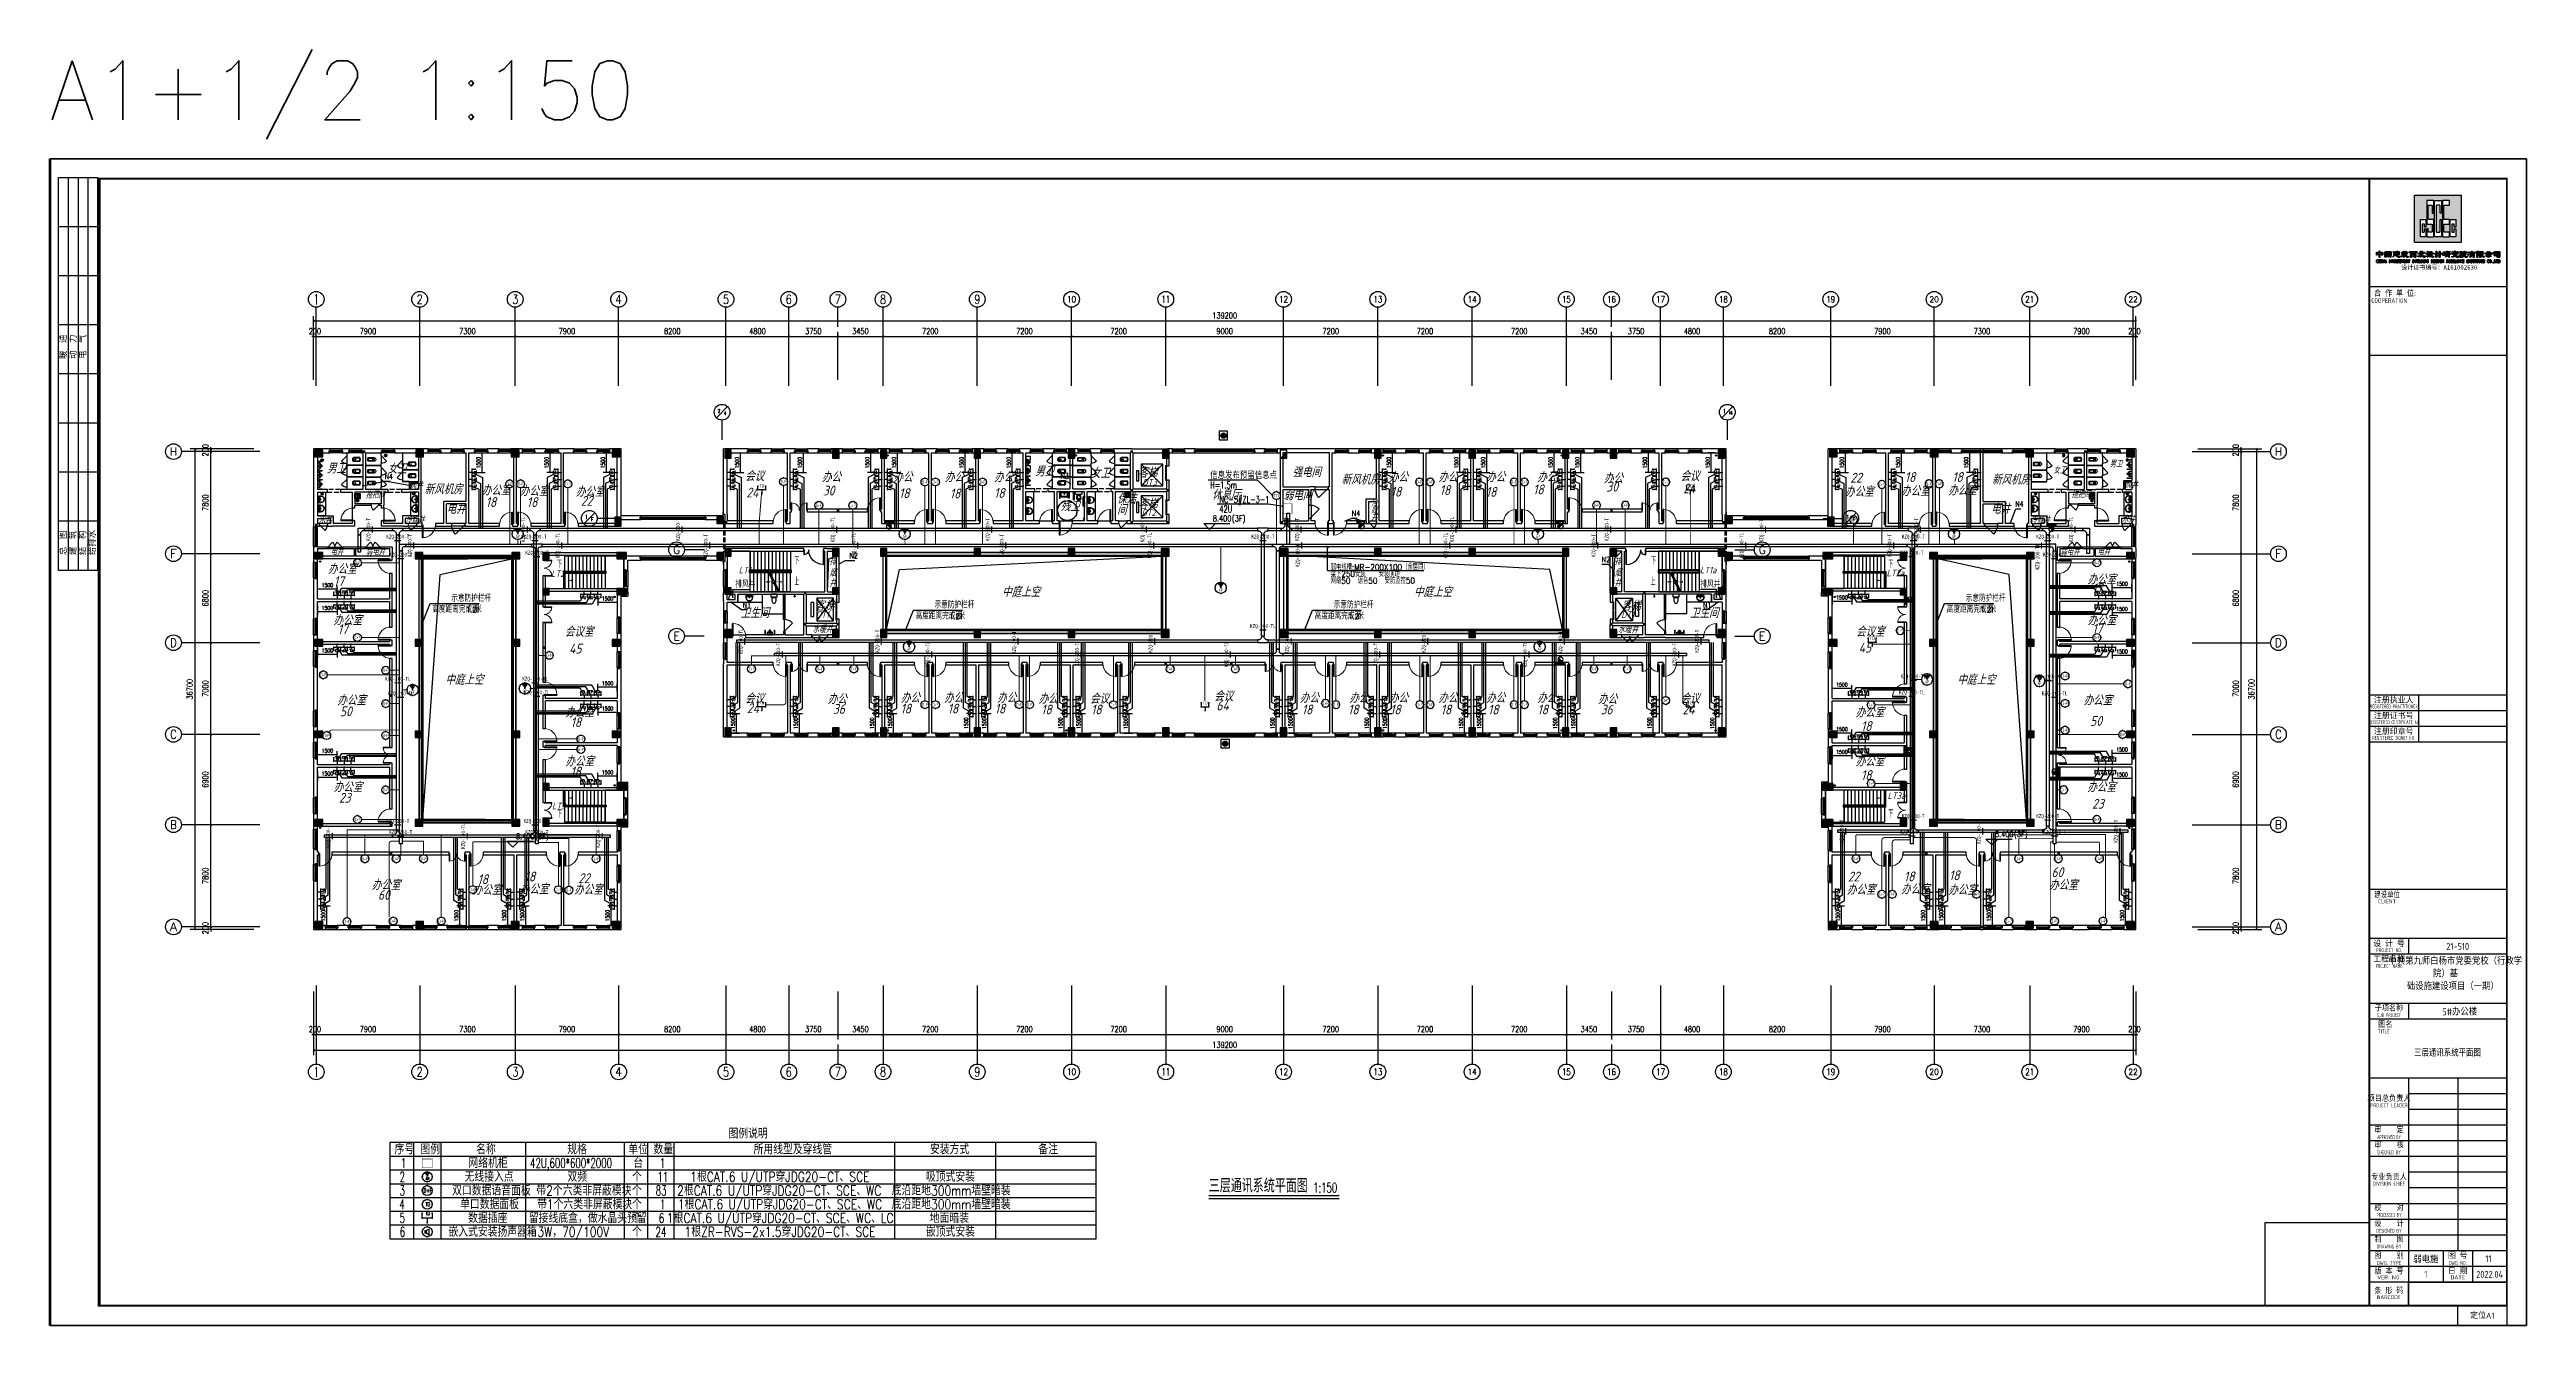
# Model space of a CAD drawing. Extents: x 1398449 to 2142961, y 256969 to 1032940.
# Drawn here: x 1498714 to 1687939, y 531309 to 628767 of the extents above; entities that cross this region are included whole.
import ezdxf
from ezdxf.enums import TextEntityAlignment as Align

# ---------------------------------------------------------------- set-up
doc = ezdxf.new("R2010")
doc.units = 0
doc.header["$LTSCALE"] = 1500
doc.header["$PDSIZE"] = 50
doc.linetypes.add('__DASH', pattern=[0.35, 0.25, -0.1])
doc.linetypes.add('DASH', pattern=[0.35, 0.25, -0.1])
for name, color, linetype in [('1-建筑底图', 8, 'Continuous'), ('AXIS_TEXT', 7, 'Continuous'), ('BTTK', 7, 'Continuous'), ('CABLETRAY_PDS', 6, 'Continuous'), ('DIM-箱柜', 3, 'Continuous'), ('DIM-通讯', 3, 'Continuous'), ('EQUIP-箱柜', 3, 'Continuous'), ('EQUIP-通讯', 3, 'Continuous'), ('LATRINE', 5, 'Continuous'), ('Logo', 4, 'Continuous'), ('LVTRY', 5, 'Continuous'), ('P-PROT-FIRH', 1, 'Continuous'), ('PUB_TITLE', 4, 'Continuous'), ('TEL_DIM', 3, 'Continuous'), ('TEL_SYMB', 3, 'Continuous'), ('TEL_TAB', 7, 'Continuous'), ('TEL_TEXT', 7, 'Continuous'), ('WIRE-综合布线', 5, 'Continuous'), ('光纤点位', 3, 'Continuous'), ('党校-主楼（一期）参照$0$PUB_TITLE', 7, 'Continuous'), ('内网桥架', 1, 'Continuous'), ('家具', 8, 'Continuous'), ('建筑-洁具', 5, 'Continuous'), ('抗震支吊架', 2, 'Continuous'), ('构造柱', 6, 'Continuous'), ('水', 5, 'Continuous'), ('洁具', 7, 'Continuous'), ('电-标注', 1, 'Continuous'), ('红机电话', 3, 'Continuous'), ('结构柱子', 253, 'Continuous'), ('蓝机电话', 3, 'Continuous'), ('防火分区', 8, 'Continuous')]:
    doc.layers.add(name, color=color, linetype=linetype)
doc.layers.add('yichutu', color=7, linetype='Continuous', true_color=0xffffff, plot=False)
doc.layers.add('内网线路', color=1, linetype='Continuous', lineweight=30)
doc.layers.add('条形码', color=7, linetype='Continuous', plot=False)
doc.layers.add('验收章', color=7, linetype='Continuous', plot=False)
doc.styles.add('_TCH_AXIS', font='COMPLEX', dxfattribs={"bigfont": 'GBCBIG'})
doc.styles.add('_TCH_DIM', font='SIMPLEX', dxfattribs={"bigfont": 'GBCBIG'})
doc.styles.add('_TCH_DIM_T3', font='SIMPLEX', dxfattribs={"width": 0.705882, "bigfont": 'GBCBIG'})
doc.styles.add('_TEL_ATTDEF', font='GBENOR', dxfattribs={"width": 0.8, "height": 3, "bigfont": 'GBCBIG'})
doc.styles.add('_TEL_DIM', font='SIMPLEX', dxfattribs={"width": 0.8, "height": 3.5, "bigfont": 'HZTXT'})
doc.styles.add('A_DIM', font='simplex.shx', dxfattribs={"width": 0.7, "bigfont": 'gbcbig.shx'})
doc.styles.add('COMPLEX', font='COMPLEX')
doc.styles.add('HT', font='')
doc.styles.add('HZ(TK)', font='geniso.shx', dxfattribs={"width": 0.9, "bigfont": 'hztxt.shx'})
doc.styles.add('JD', font='simplex.shx', dxfattribs={"width": 0.9, "bigfont": 'gbcbig.shx'})
doc.styles.add('kzcad', font='', dxfattribs={"width": 0.8})
doc.styles.get("Standard").update_dxf_attribs({"font": 'gbeitc.shx', "bigfont": 'gbcbig.shx'})
doc.styles.get('HT').set_extended_font_data('SimHei')
doc.styles.get('kzcad').set_extended_font_data('SimSun')
doc.linetypes.add('JIEDI', pattern='A,1.25,-0.25,0.25,-0.25,0.625,["/",Standard,S=0.6,R=0,X=0,Y=-0.3],0.625,-0.25,0.25,-0.25', length=4)
doc.dimstyles.new('_TCH_ARCH&&100', dxfattribs={"dimtxt": 297.5, "dimasz": 100, "dimexe": 250, "dimexo": 300, "dimgap": 126.25, "dimtad": 1, "dimdec": 0, "dimzin": 0, "dimdsep": 46, "dimtxsty": '_TCH_DIM_T3', "dimblk": 'ARCHTICK', "dimcen": 0.09, "dimclrt": 7, "dimazin": 2, "dimtfac": 1, "dimtdec": 0, "dimtix": 1, "dimtmove": 2, "dimatfit": 3, "dimfxl": 1, "dimtolj": 1, "dimtzin": 0, "dimarcsym": 0})
doc.dimstyles.new('_TCH_ARCH&&150', dxfattribs={"dimtxt": 446.25, "dimasz": 150, "dimexe": 375, "dimexo": 450, "dimgap": 189.375, "dimtad": 1, "dimdec": 0, "dimzin": 0, "dimdsep": 46, "dimtxsty": '_TCH_DIM_T3', "dimblk": 'ARCHTICK', "dimcen": 0.09, "dimclrt": 7, "dimazin": 2, "dimtfac": 1, "dimtdec": 0, "dimtix": 1, "dimtmove": 2, "dimatfit": 3, "dimfxl": 1, "dimtolj": 1, "dimtzin": 0, "dimarcsym": 0})

# ---------------------------------------------------------------- blocks, each defined once
blk = doc.blocks.new('gfhtyhtyhrer')
at = {"layer": '构造柱', "color": 0}
for points in [[(-420959, 1373678), (-420959, 1373478), (-421079, 1373678), (-421079, 1373478)], [(-419939, 1373678), (-419939, 1373478), (-420059, 1373678), (-420059, 1373478)], [(-419459, 1373678), (-419459, 1373478), (-419579, 1373678), (-419579, 1373478)], [(-418259, 1373678), (-418259, 1373478), (-418559, 1373678), (-418559, 1373478)], [(-416959, 1373678), (-416959, 1373478), (-417079, 1373678), (-417079, 1373478)], [(-415939, 1373678), (-415939, 1373478), (-416059, 1373678), (-416059, 1373478)], [(-412439, 1373678), (-412439, 1373478), (-412559, 1373678), (-412559, 1373478)], [(-411659, 1373678), (-411659, 1373478), (-411779, 1373678), (-411779, 1373478)], [(-410639, 1373678), (-410639, 1373478), (-410759, 1373678), (-410759, 1373478)], [(-409859, 1373678), (-409859, 1373478), (-409979, 1373678), (-409979, 1373478)], [(-408839, 1373678), (-408839, 1373478), (-408959, 1373678), (-408959, 1373478)], [(-408059, 1373678), (-408059, 1373478), (-408179, 1373678), (-408179, 1373478)], [(-405239, 1373678), (-405239, 1373478), (-405359, 1373678), (-405359, 1373478)], [(-404459, 1373678), (-404459, 1373478), (-404579, 1373678), (-404579, 1373478)], [(-403439, 1373678), (-403439, 1373478), (-403559, 1373678), (-403559, 1373478)], [(-402309, 1373678), (-402309, 1373478), (-402429, 1373678), (-402429, 1373478)], [(-401289, 1373678), (-401289, 1373478), (-401409, 1373678), (-401409, 1373478)], [(-400509, 1373678), (-400509, 1373478), (-400629, 1373678), (-400629, 1373478)], [(-389009, 1373678), (-389009, 1373478), (-389129, 1373678), (-389129, 1373478)], [(-387989, 1373678), (-387989, 1373478), (-388109, 1373678), (-388109, 1373478)], [(-387209, 1373678), (-387209, 1373478), (-387329, 1373678), (-387329, 1373478)], [(-386189, 1373678), (-386189, 1373478), (-386309, 1373678), (-386309, 1373478)], [(-385409, 1373678), (-385409, 1373478), (-385529, 1373678), (-385529, 1373478)], [(-384389, 1373678), (-384389, 1373478), (-384509, 1373678), (-384509, 1373478)], [(-383609, 1373678), (-383609, 1373478), (-383729, 1373678), (-383729, 1373478)], [(-380789, 1373678), (-380789, 1373478), (-380909, 1373678), (-380909, 1373478)], [(-380009, 1373678), (-380009, 1373478), (-380129, 1373678), (-380129, 1373478)], [(-377189, 1373678), (-377189, 1373478), (-377309, 1373678), (-377309, 1373478)], [(-376409, 1373678), (-376409, 1373478), (-376529, 1373678), (-376529, 1373478)], [(-375389, 1373678), (-375389, 1373478), (-375509, 1373678), (-375509, 1373478)], [(-374609, 1373678), (-374609, 1373478), (-374729, 1373678), (-374729, 1373478)], [(-373589, 1373678), (-373589, 1373478), (-373709, 1373678), (-373709, 1373478)], [(-372809, 1373678), (-372809, 1373478), (-372929, 1373678), (-372929, 1373478)], [(-369989, 1373678), (-369989, 1373478), (-370109, 1373678), (-370109, 1373478)], [(-369209, 1373678), (-369209, 1373478), (-369329, 1373678), (-369329, 1373478)], [(-368189, 1373678), (-368189, 1373478), (-368309, 1373678), (-368309, 1373478)], [(-367409, 1373678), (-367409, 1373478), (-367529, 1373678), (-367529, 1373478)], [(-366389, 1373678), (-366389, 1373478), (-366509, 1373678), (-366509, 1373478)], [(-365609, 1373678), (-365609, 1373478), (-365729, 1373678), (-365729, 1373478)], [(-362789, 1373678), (-362789, 1373478), (-362909, 1373678), (-362909, 1373478)], [(-362009, 1373678), (-362009, 1373478), (-362129, 1373678), (-362129, 1373478)], [(-360989, 1373678), (-360989, 1373478), (-361109, 1373678), (-361109, 1373478)], [(-359609, 1373678), (-359609, 1373478), (-359809, 1373678), (-359809, 1373478)], [(-355589, 1373678), (-355589, 1373478), (-355709, 1373678), (-355709, 1373478)], [(-354859, 1373678), (-354859, 1373478), (-354979, 1373678), (-354979, 1373478)], [(-350239, 1373678), (-350239, 1373478), (-350359, 1373678), (-350359, 1373478)], [(-349509, 1373678), (-349509, 1373478), (-349629, 1373678), (-349629, 1373478)], [(-344109, 1373678), (-344109, 1373478), (-344229, 1373678), (-344229, 1373478)], [(-343089, 1373678), (-343089, 1373478), (-343209, 1373678), (-343209, 1373478)], [(-342309, 1373678), (-342309, 1373478), (-342429, 1373678), (-342429, 1373478)], [(-339489, 1373678), (-339489, 1373478), (-339609, 1373678), (-339609, 1373478)], [(-338709, 1373678), (-338709, 1373478), (-338829, 1373678), (-338829, 1373478)], [(-337689, 1373678), (-337689, 1373478), (-337809, 1373678), (-337809, 1373478)], [(-336909, 1373678), (-336909, 1373478), (-337029, 1373678), (-337029, 1373478)], [(-335889, 1373678), (-335889, 1373478), (-336009, 1373678), (-336009, 1373478)], [(-335109, 1373678), (-335109, 1373478), (-335229, 1373678), (-335229, 1373478)], [(-332289, 1373678), (-332289, 1373478), (-332409, 1373678), (-332409, 1373478)], [(-331509, 1373678), (-331509, 1373478), (-331629, 1373678), (-331629, 1373478)], [(-330489, 1373678), (-330489, 1373478), (-330609, 1373678), (-330609, 1373478)], [(-329709, 1373678), (-329709, 1373478), (-329829, 1373678), (-329829, 1373478)], [(-328689, 1373678), (-328689, 1373478), (-328809, 1373678), (-328809, 1373478)], [(-327909, 1373678), (-327909, 1373478), (-328029, 1373678), (-328029, 1373478)], [(-325089, 1373678), (-325089, 1373478), (-325209, 1373678), (-325209, 1373478)], [(-324309, 1373678), (-324309, 1373478), (-324429, 1373678), (-324429, 1373478)], [(-321489, 1373678), (-321489, 1373478), (-321609, 1373678), (-321609, 1373478)], [(-320709, 1373678), (-320709, 1373478), (-320829, 1373678), (-320829, 1373478)], [(-319689, 1373678), (-319689, 1373478), (-319809, 1373678), (-319809, 1373478)], [(-318909, 1373678), (-318909, 1373478), (-319029, 1373678), (-319029, 1373478)], [(-317889, 1373678), (-317889, 1373478), (-318009, 1373678), (-318009, 1373478)], [(-317109, 1373678), (-317109, 1373478), (-317229, 1373678), (-317229, 1373478)], [(-316089, 1373678), (-316089, 1373478), (-316209, 1373678), (-316209, 1373478)], [(-304709, 1373678), (-304709, 1373478), (-304589, 1373678), (-304589, 1373478)], [(-303929, 1373678), (-303929, 1373478), (-303809, 1373678), (-303809, 1373478)], [(-302909, 1373678), (-302909, 1373478), (-302789, 1373678), (-302789, 1373478)], [(-301779, 1373678), (-301779, 1373478), (-301659, 1373678), (-301659, 1373478)], [(-300759, 1373678), (-300759, 1373478), (-300639, 1373678), (-300639, 1373478)], [(-299979, 1373678), (-299979, 1373478), (-299859, 1373678), (-299859, 1373478)], [(-297159, 1373678), (-297159, 1373478), (-297039, 1373678), (-297039, 1373478)], [(-296379, 1373678), (-296379, 1373478), (-296259, 1373678), (-296259, 1373478)], [(-294659, 1373678), (-294659, 1373478), (-294859, 1373678), (-294859, 1373478)], [(-293259, 1373678), (-293259, 1373478), (-293139, 1373678), (-293139, 1373478)], [(-292479, 1373678), (-292479, 1373478), (-292359, 1373678), (-292359, 1373478)], [(-289279, 1373678), (-289279, 1373478), (-289159, 1373678), (-289159, 1373478)], [(-288259, 1373678), (-288259, 1373478), (-288139, 1373678), (-288139, 1373478)], [(-286959, 1373678), (-286959, 1373478), (-286659, 1373678), (-286659, 1373478)], [(-285759, 1373678), (-285759, 1373478), (-285639, 1373678), (-285639, 1373478)], [(-285279, 1373678), (-285279, 1373478), (-285159, 1373678), (-285159, 1373478)], [(-284259, 1373678), (-284259, 1373478), (-284139, 1373678), (-284139, 1373478)], [(-359609, 1370728), (-359609, 1370528), (-359809, 1370728), (-359809, 1370528)], [(-356859, 1370728), (-356859, 1370528), (-357059, 1370728), (-357059, 1370528)], [(-397329, 1368378), (-397329, 1368578), (-397209, 1368378), (-397209, 1368578)], [(-392309, 1368378), (-392309, 1368578), (-392189, 1368378), (-392189, 1368578)], [(-390609, 1368078), (-390809, 1368078), (-390609, 1368278), (-390809, 1368278)], [(-382259, 1369178), (-382259, 1368978), (-382059, 1369178), (-382059, 1368978)], [(-359609, 1368278), (-359609, 1368078), (-359809, 1368278), (-359809, 1368078)], [(-356859, 1368278), (-356859, 1368078), (-357059, 1368278), (-357059, 1368078)], [(-348159, 1368278), (-348159, 1368078), (-348359, 1368278), (-348359, 1368078)], [(-323159, 1369178), (-323159, 1368978), (-322959, 1369178), (-322959, 1368978)], [(-314409, 1368278), (-314409, 1368078), (-314609, 1368278), (-314609, 1368078)], [(-313029, 1368378), (-313029, 1368578), (-312909, 1368378), (-312909, 1368578)], [(-308009, 1368378), (-308009, 1368578), (-307889, 1368378), (-307889, 1368578)], [(-421909, 1367828), (-422109, 1367828), (-421909, 1368078), (-422109, 1368078)], [(-283309, 1367828), (-283109, 1367828), (-283309, 1368078), (-283109, 1368078)], [(-398309, 1364478), (-398509, 1364478), (-398309, 1364598), (-398509, 1364598)], [(-397329, 1365378), (-397329, 1365578), (-397209, 1365378), (-397209, 1365578)], [(-392309, 1365378), (-392309, 1365578), (-392189, 1365378), (-392189, 1365578)], [(-390609, 1364478), (-390809, 1364478), (-390609, 1364598), (-390809, 1364598)], [(-314409, 1364478), (-314609, 1364478), (-314409, 1364598), (-314609, 1364598)], [(-313029, 1365378), (-313029, 1365578), (-312909, 1365378), (-312909, 1365578)], [(-308009, 1365378), (-308009, 1365578), (-307889, 1365378), (-307889, 1365578)], [(-306949, 1364478), (-306709, 1364478), (-306949, 1364598), (-306709, 1364598)], [(-421909, 1363808), (-422109, 1363808), (-421909, 1363928), (-422109, 1363928)], [(-384759, 1362878), (-384759, 1362678), (-384559, 1362878), (-384559, 1362678)], [(-320659, 1362878), (-320659, 1362678), (-320459, 1362878), (-320459, 1362678)], [(-283309, 1363808), (-283109, 1363808), (-283309, 1363928), (-283109, 1363928)], [(-421909, 1360778), (-422109, 1360778), (-421909, 1360898), (-422109, 1360898)], [(-398809, 1360878), (-399009, 1360878), (-398809, 1360998), (-399009, 1360998)], [(-390609, 1361364), (-390809, 1361364), (-390609, 1361484), (-390809, 1361484)], [(-314409, 1361364), (-314609, 1361364), (-314409, 1361484), (-314609, 1361484)], [(-306409, 1360878), (-306209, 1360878), (-306409, 1360998), (-306209, 1360998)], [(-283309, 1360778), (-283109, 1360778), (-283309, 1360898), (-283109, 1360898)], [(-404509, 1358511), (-404709, 1358511), (-404509, 1358711), (-404709, 1358711)], [(-384759, 1360478), (-384759, 1360278), (-384559, 1360478), (-384559, 1360278)], [(-382259, 1360478), (-382259, 1360278), (-382059, 1360478), (-382059, 1360278)], [(-323159, 1360478), (-323159, 1360278), (-322959, 1360478), (-322959, 1360278)], [(-320659, 1360478), (-320659, 1360278), (-320459, 1360478), (-320459, 1360278)], [(-421909, 1357058), (-422109, 1357058), (-421909, 1357178), (-422109, 1357178)], [(-398809, 1356958), (-399009, 1356958), (-398809, 1357078), (-399009, 1357078)], [(-390609, 1357658), (-390809, 1357658), (-390609, 1357778), (-390809, 1357778)], [(-382259, 1357478), (-382259, 1357278), (-382059, 1357478), (-382059, 1357278)], [(-357209, 1357478), (-357209, 1357278), (-357009, 1357478), (-357009, 1357278)], [(-352209, 1357478), (-352209, 1357278), (-352009, 1357478), (-352009, 1357278)], [(-323159, 1357478), (-323159, 1357278), (-322959, 1357478), (-322959, 1357278)], [(-314409, 1357658), (-314609, 1357658), (-314409, 1357778), (-314609, 1357778)], [(-306409, 1356958), (-306209, 1356958), (-306409, 1357078), (-306209, 1357078)], [(-283309, 1357058), (-283109, 1357058), (-283309, 1357178), (-283109, 1357178)], [(-416209, 1354829), (-416409, 1354829), (-416209, 1355029), (-416409, 1355029)], [(-421909, 1353778), (-422109, 1353778), (-421909, 1353898), (-422109, 1353898)], [(-398809, 1353578), (-399009, 1353578), (-398809, 1353698), (-399009, 1353698)], [(-306409, 1353578), (-306209, 1353578), (-306409, 1353698), (-306209, 1353698)], [(-283309, 1353778), (-283109, 1353778), (-283309, 1353898), (-283109, 1353898)], [(-398809, 1350978), (-399009, 1350978), (-398809, 1351098), (-399009, 1351098)], [(-389009, 1352078), (-389009, 1351878), (-389129, 1352078), (-389129, 1351878)], [(-387989, 1352078), (-387989, 1351878), (-388109, 1352078), (-388109, 1351878)], [(-387209, 1352078), (-387209, 1351878), (-387329, 1352078), (-387329, 1351878)], [(-386189, 1352078), (-386189, 1351878), (-386309, 1352078), (-386309, 1351878)], [(-385409, 1352078), (-385409, 1351878), (-385529, 1352078), (-385529, 1351878)], [(-384389, 1352078), (-384389, 1351878), (-384509, 1352078), (-384509, 1351878)], [(-383609, 1352078), (-383609, 1351878), (-383729, 1352078), (-383729, 1351878)], [(-380789, 1352078), (-380789, 1351878), (-380909, 1352078), (-380909, 1351878)], [(-380009, 1352078), (-380009, 1351878), (-380129, 1352078), (-380129, 1351878)], [(-377189, 1352078), (-377189, 1351878), (-377309, 1352078), (-377309, 1351878)], [(-376409, 1352078), (-376409, 1351878), (-376529, 1352078), (-376529, 1351878)], [(-375389, 1352078), (-375389, 1351878), (-375509, 1352078), (-375509, 1351878)], [(-374609, 1352078), (-374609, 1351878), (-374729, 1352078), (-374729, 1351878)], [(-373589, 1352078), (-373589, 1351878), (-373709, 1352078), (-373709, 1351878)], [(-372809, 1352078), (-372809, 1351878), (-372929, 1352078), (-372929, 1351878)], [(-369989, 1352078), (-369989, 1351878), (-370109, 1352078), (-370109, 1351878)], [(-369209, 1352078), (-369209, 1351878), (-369329, 1352078), (-369329, 1351878)], [(-368189, 1352078), (-368189, 1351878), (-368309, 1352078), (-368309, 1351878)], [(-367409, 1352078), (-367409, 1351878), (-367529, 1352078), (-367529, 1351878)], [(-366389, 1352078), (-366389, 1351878), (-366509, 1352078), (-366509, 1351878)], [(-365609, 1352078), (-365609, 1351878), (-365729, 1352078), (-365729, 1351878)], [(-362789, 1352078), (-362789, 1351878), (-362909, 1352078), (-362909, 1351878)], [(-362009, 1352078), (-362009, 1351878), (-362129, 1352078), (-362129, 1351878)], [(-360989, 1352078), (-360989, 1351878), (-361109, 1352078), (-361109, 1351878)], [(-359209, 1352078), (-359209, 1351878), (-359329, 1352078), (-359329, 1351878)], [(-357889, 1352078), (-357889, 1351878), (-358009, 1352078), (-358009, 1351878)], [(-355589, 1352078), (-355589, 1351878), (-355709, 1352078), (-355709, 1351878)], [(-354859, 1352078), (-354859, 1351878), (-354979, 1352078), (-354979, 1351878)], [(-350239, 1352078), (-350239, 1351878), (-350359, 1352078), (-350359, 1351878)], [(-349509, 1352078), (-349509, 1351878), (-349629, 1352078), (-349629, 1351878)], [(-347209, 1352078), (-347209, 1351878), (-347329, 1352078), (-347329, 1351878)], [(-345909, 1352078), (-345909, 1351878), (-346029, 1352078), (-346029, 1351878)], [(-344109, 1352078), (-344109, 1351878), (-344229, 1352078), (-344229, 1351878)], [(-343089, 1352078), (-343089, 1351878), (-343209, 1352078), (-343209, 1351878)], [(-342309, 1352078), (-342309, 1351878), (-342429, 1352078), (-342429, 1351878)], [(-339489, 1352078), (-339489, 1351878), (-339609, 1352078), (-339609, 1351878)], [(-338709, 1352078), (-338709, 1351878), (-338829, 1352078), (-338829, 1351878)], [(-337689, 1352078), (-337689, 1351878), (-337809, 1352078), (-337809, 1351878)], [(-336909, 1352078), (-336909, 1351878), (-337029, 1352078), (-337029, 1351878)], [(-335889, 1352078), (-335889, 1351878), (-336009, 1352078), (-336009, 1351878)], [(-335109, 1352078), (-335109, 1351878), (-335229, 1352078), (-335229, 1351878)], [(-332289, 1352078), (-332289, 1351878), (-332409, 1352078), (-332409, 1351878)], [(-331509, 1352078), (-331509, 1351878), (-331629, 1352078), (-331629, 1351878)], [(-330489, 1352078), (-330489, 1351878), (-330609, 1352078), (-330609, 1351878)], [(-329709, 1352078), (-329709, 1351878), (-329829, 1352078), (-329829, 1351878)], [(-328689, 1352078), (-328689, 1351878), (-328809, 1352078), (-328809, 1351878)], [(-327909, 1352078), (-327909, 1351878), (-328029, 1352078), (-328029, 1351878)], [(-325089, 1352078), (-325089, 1351878), (-325209, 1352078), (-325209, 1351878)], [(-324309, 1352078), (-324309, 1351878), (-324429, 1352078), (-324429, 1351878)], [(-321489, 1352078), (-321489, 1351878), (-321609, 1352078), (-321609, 1351878)], [(-320709, 1352078), (-320709, 1351878), (-320829, 1352078), (-320829, 1351878)], [(-319689, 1352078), (-319689, 1351878), (-319809, 1352078), (-319809, 1351878)], [(-318909, 1352078), (-318909, 1351878), (-319029, 1352078), (-319029, 1351878)], [(-317889, 1352078), (-317889, 1351878), (-318009, 1352078), (-318009, 1351878)], [(-317109, 1352078), (-317109, 1351878), (-317229, 1352078), (-317229, 1351878)], [(-316089, 1352078), (-316089, 1351878), (-316209, 1352078), (-316209, 1351878)], [(-306409, 1350978), (-306209, 1350978), (-306409, 1351098), (-306209, 1351098)], [(-421909, 1350058), (-422109, 1350058), (-421909, 1350178), (-422109, 1350178)], [(-398809, 1349658), (-399009, 1349658), (-398809, 1349778), (-399009, 1349778)], [(-306409, 1349658), (-306209, 1349658), (-306409, 1349778), (-306209, 1349778)], [(-283309, 1350058), (-283109, 1350058), (-283309, 1350178), (-283109, 1350178)], [(-421909, 1347128), (-422109, 1347128), (-421909, 1347248), (-422109, 1347248)], [(-398309, 1347078), (-398509, 1347078), (-398309, 1347198), (-398509, 1347198)], [(-398309, 1345758), (-398509, 1345758), (-398309, 1345878), (-398509, 1345878)], [(-306909, 1347078), (-306709, 1347078), (-306909, 1347198), (-306709, 1347198)], [(-306909, 1345758), (-306709, 1345758), (-306909, 1345878), (-306709, 1345878)], [(-283309, 1347128), (-283109, 1347128), (-283309, 1347248), (-283109, 1347248)], [(-416209, 1344978), (-416409, 1344978), (-416209, 1345178), (-416409, 1345178)], [(-421909, 1343108), (-422109, 1343108), (-421909, 1343228), (-422109, 1343228)], [(-421909, 1342028), (-422109, 1342028), (-421909, 1342148), (-422109, 1342148)], [(-416209, 1342778), (-416409, 1342778), (-416209, 1342978), (-416409, 1342978)], [(-398809, 1343008), (-399009, 1343008), (-398809, 1343128), (-399009, 1343128)], [(-398809, 1341928), (-399009, 1341928), (-398809, 1342048), (-399009, 1342048)], [(-306409, 1343008), (-306209, 1343008), (-306409, 1343128), (-306209, 1343128)], [(-306409, 1341928), (-306209, 1341928), (-306409, 1342048), (-306209, 1342048)], [(-299109, 1342778), (-298909, 1342778), (-299109, 1342978), (-298909, 1342978)], [(-294009, 1342778), (-293809, 1342778), (-294009, 1342978), (-293809, 1342978)], [(-289009, 1342778), (-288809, 1342778), (-289009, 1342978), (-288809, 1342978)], [(-283309, 1343108), (-283109, 1343108), (-283309, 1343228), (-283109, 1343228)], [(-283309, 1342028), (-283109, 1342028), (-283309, 1342148), (-283109, 1342148)], [(-421909, 1340708), (-422109, 1340708), (-421909, 1340828), (-422109, 1340828)], [(-398809, 1340608), (-399009, 1340608), (-398809, 1340728), (-399009, 1340728)], [(-306409, 1340608), (-306209, 1340608), (-306409, 1340728), (-306209, 1340728)], [(-283309, 1340708), (-283109, 1340708), (-283309, 1340828), (-283109, 1340828)], [(-420289, 1337378), (-420289, 1337178), (-420409, 1337378), (-420409, 1337178)], [(-419509, 1337378), (-419509, 1337178), (-419629, 1337378), (-419629, 1337178)], [(-418489, 1337378), (-418489, 1337178), (-418609, 1337378), (-418609, 1337178)], [(-417359, 1337378), (-417359, 1337178), (-417479, 1337378), (-417479, 1337178)], [(-416339, 1337378), (-416339, 1337178), (-416459, 1337378), (-416459, 1337178)], [(-415559, 1337378), (-415559, 1337178), (-415679, 1337378), (-415679, 1337178)], [(-412739, 1337378), (-412739, 1337178), (-412859, 1337378), (-412859, 1337178)], [(-411959, 1337378), (-411959, 1337178), (-412079, 1337378), (-412079, 1337178)], [(-410359, 1337378), (-410359, 1337178), (-410559, 1337378), (-410559, 1337178)], [(-408839, 1337378), (-408839, 1337178), (-408959, 1337378), (-408959, 1337178)], [(-408059, 1337378), (-408059, 1337178), (-408179, 1337378), (-408179, 1337178)], [(-405239, 1337378), (-405239, 1337178), (-405359, 1337378), (-405359, 1337178)], [(-404459, 1337378), (-404459, 1337178), (-404579, 1337378), (-404579, 1337178)], [(-403439, 1337378), (-403439, 1337178), (-403559, 1337378), (-403559, 1337178)], [(-402309, 1337378), (-402309, 1337178), (-402429, 1337378), (-402429, 1337178)], [(-401289, 1337378), (-401289, 1337178), (-401409, 1337378), (-401409, 1337178)], [(-400509, 1337378), (-400509, 1337178), (-400629, 1337378), (-400629, 1337178)], [(-304709, 1337378), (-304709, 1337178), (-304589, 1337378), (-304589, 1337178)], [(-303929, 1337378), (-303929, 1337178), (-303809, 1337378), (-303809, 1337178)], [(-302909, 1337378), (-302909, 1337178), (-302789, 1337378), (-302789, 1337178)], [(-301779, 1337378), (-301779, 1337178), (-301659, 1337378), (-301659, 1337178)], [(-300759, 1337378), (-300759, 1337178), (-300639, 1337378), (-300639, 1337178)], [(-299979, 1337378), (-299979, 1337178), (-299859, 1337378), (-299859, 1337178)], [(-297159, 1337378), (-297159, 1337178), (-297039, 1337378), (-297039, 1337178)], [(-296379, 1337378), (-296379, 1337178), (-296259, 1337378), (-296259, 1337178)], [(-294859, 1337378), (-294859, 1337178), (-294659, 1337378), (-294659, 1337178)], [(-293259, 1337378), (-293259, 1337178), (-293139, 1337378), (-293139, 1337178)], [(-292479, 1337378), (-292479, 1337178), (-292359, 1337378), (-292359, 1337178)], [(-289659, 1337378), (-289659, 1337178), (-289539, 1337378), (-289539, 1337178)], [(-288879, 1337378), (-288879, 1337178), (-288759, 1337378), (-288759, 1337178)], [(-287859, 1337378), (-287859, 1337178), (-287739, 1337378), (-287739, 1337178)], [(-286729, 1337378), (-286729, 1337178), (-286609, 1337378), (-286609, 1337178)], [(-285709, 1337378), (-285709, 1337178), (-285589, 1337378), (-285589, 1337178)], [(-284929, 1337378), (-284929, 1337178), (-284809, 1337378), (-284809, 1337178)]]:
    blk.add_solid(points, dxfattribs=at)
blk = doc.blocks.new('$TwtSys$00000483')
blk.add_line((-93, 93, 0), (93, -93, 0))
blk.add_circle((0, 0, 0), 131)
at = {"color": 0}
for points in [[(34, -127, 0), (-127, 34, 0), (93, -93, 0), (-93, 93, 0)], [(-34, -127, 0), (-127, -34, 0), (34, -127, 0), (-127, 34, 0)], [(-93, -93, 0), (-93, -93, 0), (-34, -127, 0), (-127, -34, 0)]]:
    blk.add_solid(points, dxfattribs=at)
at = {"flags": 9}
blk.add_attdef('A', (0, 0, 0), '', height=0.00524, dxfattribs=at)
blk = doc.blocks.new('A$C72020647')
at = {"layer": 'P-PROT-FIRH'}
blk.add_hatch(color=256, dxfattribs=at).paths.add_polyline_path([(0, 0), (700, 200), (700, 0)])
for p, q in [((700, 200), (0, 200)), ((0, 0), (0, 200)), ((0, 0), (700, 200)), ((0, 0), (700, 0)), ((700, 0), (700, 200))]:
    blk.add_line(p, q, dxfattribs=at)
blk.add_circle((140, 100), 40, dxfattribs=at)
at = {"layer": 'P-PROT-FIRH', "xscale": 1.5, "yscale": 1.5, "zscale": 1.5, "rotation": 90.00000000000001}
blk.add_blockref('$TwtSys$00000483', (350, 410), dxfattribs=at)
blk = doc.blocks.new('_E6')
for p, q in [((240, 0), (-240, 0)), ((-237, 0), (239, 0)), ((240, 0), (270, -79)), ((-213, -36), (-271, -91)), ((-240, 0), (-270, -79)), ((-179, -23), (181, -23)), ((141, -105), (-141, -105)), ((-141, -105), (141, -105)), ((217, -37), (274, -95))]:
    blk.add_line(p, q)
for centre, radius in [((-99, -65), 16.3), ((2, -172), 31.6), ((2, -172), 23), ((101, -65), 16.3)]:
    blk.add_circle(centre, radius)
for centre, radius, start, end in [((28, -152), 307, 166.17513, 244.72963), ((-141, -205), 100, 90, 190.56023), ((0, -179), 243, 190.56023, 349.43977), ((-179, -73), 50, 90, 133.18096), ((0, -201), 250, 245.80711, 296.46282), ((28, -152), 307, 266.58899, 266.59358), ((-28, -152), 307, 297.06391, 13.82487), ((141, -205), 100, 349.43977, 90), ((181, -73), 50, 44.56072, 90)]:
    blk.add_arc(centre, radius, start, end)
at = {"width": 0.8, "flags": 9}
for tag in ['XSIZE', 'YSIZE']:
    blk.add_attdef(tag, (0, 0), '', height=0.5, dxfattribs=at)
blk = doc.blocks.new('A$C16D95650')
at = {"layer": '结构柱子'}
h = blk.add_hatch(color=6, dxfattribs=at)
h.dxf.hatch_style = 1
h.paths.add_polyline_path([(600, 36500), (0, 36500), (0, 36000), (600, 36000)])
h = blk.add_hatch(color=6, dxfattribs=at)
h.dxf.hatch_style = 1
h.paths.add_polyline_path([(7700, 36500), (7700, 36000), (8300, 36000), (8300, 36500)])
h = blk.add_hatch(color=6, dxfattribs=at)
h.dxf.hatch_style = 1
h.paths.add_polyline_path([(15600, 36500), (15000, 36500), (15000, 36000), (15600, 36000)])
h = blk.add_hatch(color=6, dxfattribs=at)
h.dxf.hatch_style = 1
h.paths.add_polyline_path([(22700, 36500), (22700, 36000), (23300, 36000), (23300, 36500)])
h = blk.add_hatch(color=6, dxfattribs=at)
h.dxf.hatch_style = 1
h.paths.add_polyline_path([(31800, 36500), (31300, 36500), (31300, 35900), (31800, 35900)])
h = blk.add_hatch(color=6, dxfattribs=at)
h.dxf.hatch_style = 1
h.paths.add_polyline_path([(40050, 36500), (39550, 36500), (39550, 35900), (40050, 35900)])
h = blk.add_hatch(color=6, dxfattribs=at)
h.dxf.hatch_style = 1
h.paths.add_polyline_path([(43700, 36500), (43200, 36500), (43200, 35900), (43700, 35900)])
h = blk.add_hatch(color=6, dxfattribs=at)
h.dxf.hatch_style = 1
h.paths.add_polyline_path([(50850, 36500), (50350, 36500), (50350, 35900), (50850, 35900)])
h = blk.add_hatch(color=6, dxfattribs=at)
h.dxf.hatch_style = 1
h.paths.add_polyline_path([(57550, 35900), (58050, 35900), (58050, 36500), (57550, 36500)])
h = blk.add_hatch(color=6, dxfattribs=at)
h.dxf.hatch_style = 1
h.paths.add_polyline_path([(65250, 35900), (65250, 36500), (64750, 36500), (64750, 35900)])
h = blk.add_hatch(color=6, dxfattribs=at)
h.dxf.hatch_style = 1
h.paths.add_polyline_path([(74250, 35900), (74250, 36500), (73750, 35900)])
h = blk.add_hatch(color=6, dxfattribs=at)
h.dxf.hatch_style = 1
h.paths.add_polyline_path([(81450, 36500), (80950, 36500), (80950, 35900), (81450, 35900)])
h = blk.add_hatch(color=6, dxfattribs=at)
h.dxf.hatch_style = 1
h.paths.add_polyline_path([(88650, 36500), (88150, 36500), (88150, 35900), (88650, 35900)])
h = blk.add_hatch(color=6, dxfattribs=at)
h.dxf.hatch_style = 1
h.paths.add_polyline_path([(95800, 36500), (95300, 36500), (95300, 35900), (95800, 35900)])
h = blk.add_hatch(color=6, dxfattribs=at)
h.dxf.hatch_style = 1
h.paths.add_polyline_path([(99450, 35900), (99450, 36500), (98950, 36500), (98950, 35900)])
h = blk.add_hatch(color=6, dxfattribs=at)
h.dxf.hatch_style = 1
h.paths.add_polyline_path([(107700, 36500), (107200, 36500), (107200, 35900), (107700, 35900)])
h = blk.add_hatch(color=6, dxfattribs=at)
h.dxf.hatch_style = 1
h.paths.add_polyline_path([(115700, 36500), (115700, 36000), (116300, 36000), (116300, 36500)])
h = blk.add_hatch(color=6, dxfattribs=at)
h.dxf.hatch_style = 1
h.paths.add_polyline_path([(123400, 36500), (123400, 36000), (124000, 36000), (124000, 36500)])
h = blk.add_hatch(color=6, dxfattribs=at)
h.dxf.hatch_style = 1
h.paths.add_polyline_path([(130700, 36500), (130700, 36000), (131300, 36000), (131300, 36500)])
h = blk.add_hatch(color=6, dxfattribs=at)
h.dxf.hatch_style = 1
h.paths.add_polyline_path([(138400, 36500), (138400, 36000), (139000, 36000), (139000, 36500)])
h = blk.add_hatch(color=6, dxfattribs=at)
h.dxf.hatch_style = 1
h.paths.add_polyline_path([(22900, 30700), (23400, 30700), (23400, 31400), (22900, 31400)])
h = blk.add_hatch(color=6, dxfattribs=at)
h.dxf.hatch_style = 1
h.paths.add_polyline_path([(31200, 31400), (30700, 31400), (30700, 30900), (31200, 30900)])
h = blk.add_hatch(color=6, dxfattribs=at)
h.dxf.hatch_style = 1
h.paths.add_polyline_path([(107800, 31400), (108300, 31400), (108300, 30900), (107800, 30900)])
h = blk.add_hatch(color=6, dxfattribs=at)
h.dxf.hatch_style = 1
h.paths.add_polyline_path([(116050, 30700), (116050, 31400), (115550, 31400), (115550, 30700)])
h = blk.add_hatch(color=6, dxfattribs=at)
h.dxf.hatch_style = 1
h.paths.add_polyline_path([(0, 28700), (0, 28200), (600, 28200), (600, 28700)])
h = blk.add_hatch(color=6, dxfattribs=at)
h.dxf.hatch_style = 1
h.paths.add_polyline_path([(7650, 28700), (7650, 28200), (8250, 28200), (8250, 28700)])
h = blk.add_hatch(color=6, dxfattribs=at)
h.dxf.hatch_style = 1
h.paths.add_polyline_path([(15050, 28700), (15050, 28200), (15650, 28200), (15650, 28700)])
h = blk.add_hatch(color=6, dxfattribs=at)
h.dxf.hatch_style = 1
h.paths.add_polyline_path([(17900, 28700), (17400, 28700), (17400, 28200), (17900, 28200)])
h = blk.add_hatch(color=6, dxfattribs=at)
h.dxf.hatch_style = 1
h.paths.add_polyline_path([(23800, 28200), (23800, 28700), (23050, 28700), (23050, 28200)])
h = blk.add_hatch(color=6, dxfattribs=at)
h.dxf.hatch_style = 1
h.paths.add_polyline_path([(31201, 28700), (30701, 28700), (30701, 28200), (31201, 28200)])
h = blk.add_hatch(color=6, dxfattribs=at)
h.dxf.hatch_style = 1
h.paths.add_polyline_path([(31800, 29000), (31300, 29000), (31300, 28400), (31800, 28400)])
h = blk.add_hatch(color=6, dxfattribs=at)
h.dxf.hatch_style = 1
h.paths.add_polyline_path([(40050, 29000), (39550, 29000), (39550, 28400), (40050, 28400)])
h = blk.add_hatch(color=6, dxfattribs=at)
h.dxf.hatch_style = 1
h.paths.add_polyline_path([(43700, 29000), (43200, 29000), (43200, 28400), (43700, 28400)])
h = blk.add_hatch(color=6, dxfattribs=at)
h.dxf.hatch_style = 1
h.paths.add_polyline_path([(50350, 29000), (50350, 28400), (50850, 28400), (50850, 29000)])
h = blk.add_hatch(color=6, dxfattribs=at)
h.dxf.hatch_style = 1
h.paths.add_polyline_path([(58050, 29000), (57550, 29000), (57550, 28400), (58050, 28400)])
h = blk.add_hatch(color=6, dxfattribs=at)
h.dxf.hatch_style = 1
h.paths.add_polyline_path([(64650, 29000), (64650, 28400), (65250, 28400), (65250, 29000)])
h = blk.add_hatch(color=6, dxfattribs=at)
h.dxf.hatch_style = 1
h.paths.add_polyline_path([(73750, 29000), (73750, 28400), (74350, 29000)])
h = blk.add_hatch(color=6, dxfattribs=at)
h.dxf.hatch_style = 1
h.paths.add_polyline_path([(81450, 29000), (80950, 29000), (80950, 28400), (81450, 28400)])
h = blk.add_hatch(color=6, dxfattribs=at)
h.dxf.hatch_style = 1
h.paths.add_polyline_path([(88650, 29000), (88150, 29000), (88150, 28400), (88650, 28400)])
h = blk.add_hatch(color=6, dxfattribs=at)
h.dxf.hatch_style = 1
h.paths.add_polyline_path([(95300, 29000), (95300, 28400), (95800, 28400), (95800, 29000)])
h = blk.add_hatch(color=6, dxfattribs=at)
h.dxf.hatch_style = 1
h.paths.add_polyline_path([(99450, 28400), (99450, 29000), (98950, 29000), (98950, 28400)])
h = blk.add_hatch(color=6, dxfattribs=at)
h.dxf.hatch_style = 1
h.paths.add_polyline_path([(107700, 29000), (107200, 29000), (107200, 28400), (107700, 28400)])
h = blk.add_hatch(color=6, dxfattribs=at)
h.dxf.hatch_style = 1
h.paths.add_polyline_path([(107799, 28700), (108299, 28700), (108299, 28200), (107799, 28200)])
h = blk.add_hatch(color=6, dxfattribs=at)
h.dxf.hatch_style = 1
h.paths.add_polyline_path([(115200, 28200), (115950, 28200), (115950, 28700), (115200, 28700)])
h = blk.add_hatch(color=6, dxfattribs=at)
h.dxf.hatch_style = 1
h.paths.add_polyline_path([(121100, 28700), (121600, 28700), (121600, 28200), (121100, 28200)])
h = blk.add_hatch(color=6, dxfattribs=at)
h.dxf.hatch_style = 1
h.paths.add_polyline_path([(123350, 28700), (123350, 28200), (123950, 28200), (123950, 28700)])
h = blk.add_hatch(color=6, dxfattribs=at)
h.dxf.hatch_style = 1
h.paths.add_polyline_path([(130750, 28700), (130750, 28200), (131350, 28200), (131350, 28700)])
h = blk.add_hatch(color=6, dxfattribs=at)
h.dxf.hatch_style = 1
h.paths.add_polyline_path([(138400, 28700), (138400, 28200), (139000, 28200), (139000, 28700)])
h = blk.add_hatch(color=6, dxfattribs=at)
h.dxf.hatch_style = 1
h.paths.add_polyline_path([(17900, 25950), (17400, 25950), (17400, 25450), (17900, 25450)])
h = blk.add_hatch(color=6, dxfattribs=at)
h.dxf.hatch_style = 1
h.paths.add_polyline_path([(23050, 25950), (23050, 25450), (23800, 25450), (23800, 25950)])
h = blk.add_hatch(color=6, dxfattribs=at)
h.dxf.hatch_style = 1
h.paths.add_polyline_path([(31800, 26000), (31300, 26000), (31300, 25500), (31800, 25500)])
h = blk.add_hatch(color=6, dxfattribs=at)
h.dxf.hatch_style = 1
h.paths.add_polyline_path([(40050, 26000), (39550, 26000), (39550, 25500), (40050, 25500)])
h = blk.add_hatch(color=6, dxfattribs=at)
h.dxf.hatch_style = 1
h.paths.add_polyline_path([(99450, 26000), (98950, 26000), (98950, 25500), (99450, 25500)])
h = blk.add_hatch(color=6, dxfattribs=at)
h.dxf.hatch_style = 1
h.paths.add_polyline_path([(107700, 26000), (107200, 26000), (107200, 25500), (107700, 25500)])
h = blk.add_hatch(color=6, dxfattribs=at)
h.dxf.hatch_style = 1
h.paths.add_polyline_path([(115200, 25450), (115950, 25450), (115950, 25950), (115200, 25950)])
h = blk.add_hatch(color=6, dxfattribs=at)
h.dxf.hatch_style = 1
h.paths.add_polyline_path([(121100, 25950), (121600, 25950), (121600, 25450), (121100, 25450)])
h = blk.add_hatch(color=6, dxfattribs=at)
h.dxf.hatch_style = 1
h.paths.add_polyline_path([(31800, 22800), (31300, 22800), (31300, 22200), (31800, 22200)])
h = blk.add_hatch(color=6, dxfattribs=at)
h.dxf.hatch_style = 1
h.paths.add_polyline_path([(40050, 22800), (39550, 22800), (39550, 22200), (40050, 22200)])
h = blk.add_hatch(color=6, dxfattribs=at)
h.dxf.hatch_style = 1
h.paths.add_polyline_path([(43700, 22800), (43200, 22800), (43200, 22200), (43700, 22200)])
h = blk.add_hatch(color=6, dxfattribs=at)
h.dxf.hatch_style = 1
h.paths.add_polyline_path([(50850, 22800), (50350, 22800), (50350, 22200), (50850, 22200)])
h = blk.add_hatch(color=6, dxfattribs=at)
h.dxf.hatch_style = 1
h.paths.add_polyline_path([(58050, 22800), (57550, 22800), (57550, 22200), (58050, 22200)])
h = blk.add_hatch(color=6, dxfattribs=at)
h.dxf.hatch_style = 1
h.paths.add_polyline_path([(64650, 22800), (64650, 22200), (65250, 22200), (65250, 22800)])
h = blk.add_hatch(color=6, dxfattribs=at)
h.dxf.hatch_style = 1
h.paths.add_polyline_path([(73750, 22800), (73750, 22200), (74350, 22200), (74350, 22800)])
h = blk.add_hatch(color=6, dxfattribs=at)
h.dxf.hatch_style = 1
h.paths.add_polyline_path([(80950, 22800), (80950, 22200), (81450, 22200), (81450, 22800)])
h = blk.add_hatch(color=6, dxfattribs=at)
h.dxf.hatch_style = 1
h.paths.add_polyline_path([(88650, 22800), (88150, 22800), (88150, 22200), (88650, 22200)])
h = blk.add_hatch(color=6, dxfattribs=at)
h.dxf.hatch_style = 1
h.paths.add_polyline_path([(95800, 22800), (95300, 22800), (95300, 22200), (95800, 22200)])
h = blk.add_hatch(color=6, dxfattribs=at)
h.dxf.hatch_style = 1
h.paths.add_polyline_path([(99450, 22800), (98950, 22800), (98950, 22200), (99450, 22200)])
h = blk.add_hatch(color=6, dxfattribs=at)
h.dxf.hatch_style = 1
h.paths.add_polyline_path([(107700, 22800), (107200, 22800), (107200, 22200), (107700, 22200)])
h = blk.add_hatch(color=6, dxfattribs=at)
h.dxf.hatch_style = 1
h.paths.add_polyline_path([(0, 22050), (0, 21550), (600, 21550), (600, 22050)])
h = blk.add_hatch(color=6, dxfattribs=at)
h.dxf.hatch_style = 1
h.paths.add_polyline_path([(7650, 22050), (7650, 21550), (8250, 21550), (8250, 22050)])
h = blk.add_hatch(color=6, dxfattribs=at)
h.dxf.hatch_style = 1
h.paths.add_polyline_path([(15650, 22050), (15050, 22050), (15050, 21550), (15650, 21550)])
h = blk.add_hatch(color=6, dxfattribs=at)
h.dxf.hatch_style = 1
h.paths.add_polyline_path([(22700, 22050), (22700, 21550), (23300, 21550), (23300, 22050)])
h = blk.add_hatch(color=6, dxfattribs=at)
h.dxf.hatch_style = 1
h.paths.add_polyline_path([(115700, 22050), (115700, 21550), (116300, 21550), (116300, 22050)])
h = blk.add_hatch(color=6, dxfattribs=at)
h.dxf.hatch_style = 1
h.paths.add_polyline_path([(123350, 22050), (123350, 21550), (123950, 21550), (123950, 22050)])
h = blk.add_hatch(color=6, dxfattribs=at)
h.dxf.hatch_style = 1
h.paths.add_polyline_path([(130750, 22050), (130750, 21550), (131350, 21550), (131350, 22050)])
h = blk.add_hatch(color=6, dxfattribs=at)
h.dxf.hatch_style = 1
h.paths.add_polyline_path([(138400, 22050), (138400, 21550), (139000, 21550), (139000, 22050)])
h = blk.add_hatch(color=6, dxfattribs=at)
h.dxf.hatch_style = 1
h.paths.add_polyline_path([(31800, 15300), (31300, 15300), (31300, 14700), (31800, 14700)])
h = blk.add_hatch(color=6, dxfattribs=at)
h.dxf.hatch_style = 1
h.paths.add_polyline_path([(40050, 15300), (39550, 15300), (39550, 14700), (40050, 14700)])
h = blk.add_hatch(color=6, dxfattribs=at)
h.dxf.hatch_style = 1
h.paths.add_polyline_path([(43700, 15300), (43200, 15300), (43200, 14700), (43700, 14700)])
h = blk.add_hatch(color=6, dxfattribs=at)
h.dxf.hatch_style = 1
h.paths.add_polyline_path([(50850, 15300), (50350, 15300), (50350, 14700), (50850, 14700)])
h = blk.add_hatch(color=6, dxfattribs=at)
h.dxf.hatch_style = 1
h.paths.add_polyline_path([(58050, 15300), (57550, 15300), (57550, 14700), (58050, 14700)])
h = blk.add_hatch(color=6, dxfattribs=at)
h.dxf.hatch_style = 1
h.paths.add_polyline_path([(65250, 15300), (64750, 15300), (64750, 14700), (65250, 14700)])
h = blk.add_hatch(color=6, dxfattribs=at)
h.dxf.hatch_style = 1
h.paths.add_polyline_path([(74250, 15300), (73750, 15300), (73750, 14700), (74250, 14700)])
h = blk.add_hatch(color=6, dxfattribs=at)
h.dxf.hatch_style = 1
h.paths.add_polyline_path([(81450, 14700), (81450, 15300), (80950, 15300), (80950, 14700)])
h = blk.add_hatch(color=6, dxfattribs=at)
h.dxf.hatch_style = 1
h.paths.add_polyline_path([(88650, 15300), (88150, 15300), (88150, 14700), (88650, 14700)])
h = blk.add_hatch(color=6, dxfattribs=at)
h.dxf.hatch_style = 1
h.paths.add_polyline_path([(95800, 15300), (95300, 15300), (95300, 14700), (95800, 14700)])
h = blk.add_hatch(color=6, dxfattribs=at)
h.dxf.hatch_style = 1
h.paths.add_polyline_path([(99450, 15300), (98950, 15300), (98950, 14700), (99450, 14700)])
h = blk.add_hatch(color=6, dxfattribs=at)
h.dxf.hatch_style = 1
h.paths.add_polyline_path([(107700, 14700), (107700, 15300), (107200, 15300), (107200, 14700)])
h = blk.add_hatch(color=6, dxfattribs=at)
h.dxf.hatch_style = 1
h.paths.add_polyline_path([(0, 15050), (0, 14550), (600, 14550), (600, 15050)])
h = blk.add_hatch(color=6, dxfattribs=at)
h.dxf.hatch_style = 1
h.paths.add_polyline_path([(7650, 14550), (8250, 14550), (8250, 15050), (7650, 15050)])
h = blk.add_hatch(color=6, dxfattribs=at)
h.dxf.hatch_style = 1
h.paths.add_polyline_path([(15650, 15050), (15050, 15050), (15050, 14550), (15650, 14550)])
h = blk.add_hatch(color=6, dxfattribs=at)
h.dxf.hatch_style = 1
h.paths.add_polyline_path([(22700, 15050), (22700, 14550), (23300, 14550), (23300, 15050)])
h = blk.add_hatch(color=6, dxfattribs=at)
h.dxf.hatch_style = 1
h.paths.add_polyline_path([(115700, 15050), (115700, 14550), (116300, 14550), (116300, 15050)])
h = blk.add_hatch(color=6, dxfattribs=at)
h.dxf.hatch_style = 1
h.paths.add_polyline_path([(123350, 15050), (123350, 14550), (123950, 14550), (123950, 15050)])
h = blk.add_hatch(color=6, dxfattribs=at)
h.dxf.hatch_style = 1
h.paths.add_polyline_path([(130750, 15050), (130750, 14550), (131350, 14550), (131350, 15050)])
h = blk.add_hatch(color=6, dxfattribs=at)
h.dxf.hatch_style = 1
h.paths.add_polyline_path([(138400, 15050), (138400, 14550), (139000, 14550), (139000, 15050)])
h = blk.add_hatch(color=6, dxfattribs=at)
h.dxf.hatch_style = 1
h.paths.add_polyline_path([(17900, 10550), (17400, 10550), (17400, 11050), (17900, 11050)])
h = blk.add_hatch(color=6, dxfattribs=at)
h.dxf.hatch_style = 1
h.paths.add_polyline_path([(23800, 10550), (23800, 11050), (23050, 11050), (23050, 10550)])
h = blk.add_hatch(color=6, dxfattribs=at)
h.dxf.hatch_style = 1
h.paths.add_polyline_path([(115950, 10550), (115950, 11050), (115200, 11050), (115200, 10550)])
h = blk.add_hatch(color=6, dxfattribs=at)
h.dxf.hatch_style = 1
h.paths.add_polyline_path([(121100, 10550), (121600, 10550), (121600, 11050), (121100, 11050)])
h = blk.add_hatch(color=6, dxfattribs=at)
h.dxf.hatch_style = 1
h.paths.add_polyline_path([(0, 8300), (0, 7800), (600, 7800), (600, 8300)])
h = blk.add_hatch(color=6, dxfattribs=at)
h.dxf.hatch_style = 1
h.paths.add_polyline_path([(7650, 8300), (7650, 7800), (8250, 7800), (8250, 8300)])
h = blk.add_hatch(color=6, dxfattribs=at)
h.dxf.hatch_style = 1
h.paths.add_polyline_path([(15050, 8300), (15050, 7800), (15650, 7800), (15650, 8300)])
h = blk.add_hatch(color=6, dxfattribs=at)
h.dxf.hatch_style = 1
h.paths.add_polyline_path([(17900, 7800), (17400, 7800), (17400, 8300), (17900, 8300)])
h = blk.add_hatch(color=6, dxfattribs=at)
h.dxf.hatch_style = 1
h.paths.add_polyline_path([(23050, 8300), (23050, 7800), (23800, 7800), (23800, 8300)])
h = blk.add_hatch(color=6, dxfattribs=at)
h.dxf.hatch_style = 1
h.paths.add_polyline_path([(115200, 7800), (115950, 7800), (115950, 8300), (115200, 8300)])
h = blk.add_hatch(color=6, dxfattribs=at)
h.dxf.hatch_style = 1
h.paths.add_polyline_path([(121100, 7800), (121600, 7800), (121600, 8300), (121100, 8300)])
h = blk.add_hatch(color=6, dxfattribs=at)
h.dxf.hatch_style = 1
h.paths.add_polyline_path([(123350, 7800), (123950, 7800), (123950, 8300), (123350, 8300)])
h = blk.add_hatch(color=6, dxfattribs=at)
h.dxf.hatch_style = 1
h.paths.add_polyline_path([(130750, 8300), (130750, 7800), (131350, 7800), (131350, 8300)])
h = blk.add_hatch(color=6, dxfattribs=at)
h.dxf.hatch_style = 1
h.paths.add_polyline_path([(138400, 8300), (138400, 7800), (139000, 7800), (139000, 8300)])
h = blk.add_hatch(color=6, dxfattribs=at)
h.dxf.hatch_style = 1
h.paths.add_polyline_path([(0, 500), (0, 0), (600, 0), (600, 500)])
h = blk.add_hatch(color=6, dxfattribs=at)
h.dxf.hatch_style = 1
h.paths.add_polyline_path([(7700, 0), (8300, 0), (8300, 500), (7700, 500)])
h = blk.add_hatch(color=6, dxfattribs=at)
h.dxf.hatch_style = 1
h.paths.add_polyline_path([(15000, 500), (15000, 0), (15600, 0), (15600, 500)])
h = blk.add_hatch(color=6, dxfattribs=at)
h.dxf.hatch_style = 1
h.paths.add_polyline_path([(22700, 500), (22700, 0), (23300, 0), (23300, 500)])
h = blk.add_hatch(color=6, dxfattribs=at)
h.dxf.hatch_style = 1
h.paths.add_polyline_path([(115700, 500), (115700, 0), (116300, 0), (116300, 500)])
h = blk.add_hatch(color=6, dxfattribs=at)
h.dxf.hatch_style = 1
h.paths.add_polyline_path([(123400, 500), (123400, 0), (124000, 0), (124000, 500)])
h = blk.add_hatch(color=6, dxfattribs=at)
h.dxf.hatch_style = 1
h.paths.add_polyline_path([(130700, 500), (130700, 0), (131300, 0), (131300, 500)])
h = blk.add_hatch(color=6, dxfattribs=at)
h.dxf.hatch_style = 1
h.paths.add_polyline_path([(138400, 500), (138400, 0), (139000, 0), (139000, 500)])
at = {"layer": '结构柱子', "color": 6}
for points in [[(600, 36500), (0, 36500), (0, 36000), (600, 36000)], [(8300, 36500), (7700, 36500), (7700, 36000), (8300, 36000)], [(15600, 36500), (15000, 36500), (15000, 36000), (15600, 36000)], [(23300, 36500), (22700, 36500), (22700, 36000), (23300, 36000)], [(31800, 36500), (31300, 36500), (31300, 35900), (31800, 35900)], [(40050, 36500), (39550, 36500), (39550, 35900), (40050, 35900)], [(43700, 36500), (43200, 36500), (43200, 35900), (43700, 35900)], [(50850, 36500), (50350, 36500), (50350, 35900), (50850, 35900)], [(58050, 36500), (57550, 36500), (57550, 35900), (58050, 35900)], [(65250, 36500), (64750, 36500), (64750, 35900), (65250, 35900)], [(74250, 36500), (73750, 36500), (73750, 35900), (74250, 35900)], [(81450, 36500), (80950, 36500), (80950, 35900), (81450, 35900)], [(88650, 36500), (88150, 36500), (88150, 35900), (88650, 35900)], [(95800, 36500), (95300, 36500), (95300, 35900), (95800, 35900)], [(99450, 36500), (98950, 36500), (98950, 35900), (99450, 35900)], [(107700, 36500), (107200, 36500), (107200, 35900), (107700, 35900)], [(116300, 36500), (115700, 36500), (115700, 36000), (116300, 36000)], [(124000, 36500), (123400, 36500), (123400, 36000), (124000, 36000)], [(131300, 36500), (130700, 36500), (130700, 36000), (131300, 36000)], [(139000, 36500), (138400, 36500), (138400, 36000), (139000, 36000)], [(23400, 31400), (22900, 31400), (22900, 30700), (23400, 30700)], [(31200, 31400), (30700, 31400), (30700, 30900), (31200, 30900)], [(108300, 31400), (107800, 31400), (107800, 30900), (108300, 30900)], [(116050, 31400), (115550, 31400), (115550, 30700), (116050, 30700)], [(600, 28700), (0, 28700), (0, 28200), (600, 28200)], [(8250, 28700), (7650, 28700), (7650, 28200), (8250, 28200)], [(15650, 28700), (15050, 28700), (15050, 28200), (15650, 28200)], [(17900, 28700), (17400, 28700), (17400, 28200), (17900, 28200)], [(23800, 28700), (23050, 28700), (23050, 28200), (23800, 28200)], [(31200, 28700), (30700, 28700), (30700, 28200), (31200, 28200)], [(31800, 29000), (31300, 29000), (31300, 28400), (31800, 28400)], [(40050, 29000), (39550, 29000), (39550, 28400), (40050, 28400)], [(43700, 29000), (43200, 29000), (43200, 28400), (43700, 28400)], [(50850, 29000), (50350, 29000), (50350, 28400), (50850, 28400)], [(58050, 29000), (57550, 29000), (57550, 28400), (58050, 28400)], [(65250, 29000), (64650, 29000), (64650, 28400), (65250, 28400)], [(74350, 29000), (73750, 29000), (73750, 28400), (74350, 28400)], [(81450, 29000), (80950, 29000), (80950, 28400), (81450, 28400)], [(88650, 29000), (88150, 29000), (88150, 28400), (88650, 28400)], [(95800, 29000), (95300, 29000), (95300, 28400), (95800, 28400)], [(99450, 29000), (98950, 29000), (98950, 28400), (99450, 28400)], [(107700, 29000), (107200, 29000), (107200, 28400), (107700, 28400)], [(108300, 28700), (107800, 28700), (107800, 28200), (108300, 28200)], [(115200, 28200), (115950, 28200), (115950, 28700), (115200, 28700)], [(121600, 28700), (121100, 28700), (121100, 28200), (121600, 28200)], [(123950, 28700), (123350, 28700), (123350, 28200), (123950, 28200)], [(131350, 28700), (130750, 28700), (130750, 28200), (131350, 28200)], [(139000, 28700), (138400, 28700), (138400, 28200), (139000, 28200)], [(17900, 25950), (17400, 25950), (17400, 25450), (17900, 25450)], [(23800, 25950), (23050, 25950), (23050, 25450), (23800, 25450)], [(31800, 26000), (31300, 26000), (31300, 25500), (31800, 25500)], [(40050, 26000), (39550, 26000), (39550, 25500), (40050, 25500)], [(99450, 26000), (98950, 26000), (98950, 25500), (99450, 25500)], [(107700, 26000), (107200, 26000), (107200, 25500), (107700, 25500)], [(115200, 25450), (115950, 25450), (115950, 25950), (115200, 25950)], [(121601, 25950), (121101, 25950), (121101, 25450), (121601, 25450)], [(31800, 22800), (31300, 22800), (31300, 22200), (31800, 22200)], [(40050, 22800), (39550, 22800), (39550, 22200), (40050, 22200)], [(43700, 22800), (43200, 22800), (43200, 22200), (43700, 22200)], [(50850, 22800), (50350, 22800), (50350, 22200), (50850, 22200)], [(58050, 22800), (57550, 22800), (57550, 22200), (58050, 22200)], [(65250, 22800), (64650, 22800), (64650, 22200), (65250, 22200)], [(74350, 22800), (73750, 22800), (73750, 22200), (74350, 22200)], [(81450, 22800), (80950, 22800), (80950, 22200), (81450, 22200)], [(88650, 22800), (88150, 22800), (88150, 22200), (88650, 22200)], [(95800, 22800), (95300, 22800), (95300, 22200), (95800, 22200)], [(99450, 22800), (98950, 22800), (98950, 22200), (99450, 22200)], [(107700, 22800), (107200, 22800), (107200, 22200), (107700, 22200)], [(600, 22050), (0, 22050), (0, 21550), (600, 21550)], [(8250, 22050), (7650, 22050), (7650, 21550), (8250, 21550)], [(15650, 22050), (15050, 22050), (15050, 21550), (15650, 21550)], [(23300, 22050), (22700, 22050), (22700, 21550), (23300, 21550)], [(116300, 22050), (115700, 22050), (115700, 21550), (116300, 21550)], [(123950, 22050), (123350, 22050), (123350, 21550), (123950, 21550)], [(131350, 22050), (130750, 22050), (130750, 21550), (131350, 21550)], [(139000, 22050), (138400, 22050), (138400, 21550), (139000, 21550)], [(31800, 15300), (31300, 15300), (31300, 14700), (31800, 14700)], [(40050, 15300), (39550, 15300), (39550, 14700), (40050, 14700)], [(43700, 15300), (43200, 15300), (43200, 14700), (43700, 14700)], [(50850, 15300), (50350, 15300), (50350, 14700), (50850, 14700)], [(58050, 15300), (57550, 15300), (57550, 14700), (58050, 14700)], [(65250, 15300), (64750, 15300), (64750, 14700), (65250, 14700)], [(74250, 15300), (73750, 15300), (73750, 14700), (74250, 14700)], [(81450, 15300), (80950, 15300), (80950, 14700), (81450, 14700)], [(88650, 15300), (88150, 15300), (88150, 14700), (88650, 14700)], [(95800, 15300), (95300, 15300), (95300, 14700), (95800, 14700)], [(99450, 15300), (98950, 15300), (98950, 14700), (99450, 14700)], [(107700, 15300), (107200, 15300), (107200, 14700), (107700, 14700)], [(600, 15050), (0, 15050), (0, 14550), (600, 14550)], [(8250, 15050), (7650, 15050), (7650, 14550), (8250, 14550)], [(15650, 15050), (15050, 15050), (15050, 14550), (15650, 14550)], [(23300, 15050), (22700, 15050), (22700, 14550), (23300, 14550)], [(116300, 15050), (115700, 15050), (115700, 14550), (116300, 14550)], [(123950, 15050), (123350, 15050), (123350, 14550), (123950, 14550)], [(131350, 15050), (130750, 15050), (130750, 14550), (131350, 14550)], [(139000, 15050), (138400, 15050), (138400, 14550), (139000, 14550)], [(17900, 11050), (17400, 11050), (17400, 10550), (17900, 10550)], [(23800, 11050), (23050, 11050), (23050, 10550), (23800, 10550)], [(115200, 10550), (115950, 10550), (115950, 11050), (115200, 11050)], [(121600, 11050), (121100, 11050), (121100, 10550), (121600, 10550)], [(600, 8300), (0, 8300), (0, 7800), (600, 7800)], [(8250, 8300), (7650, 8300), (7650, 7800), (8250, 7800)], [(15650, 8300), (15050, 8300), (15050, 7800), (15650, 7800)], [(17900, 8300), (17400, 8300), (17400, 7800), (17900, 7800)], [(23800, 8300), (23050, 8300), (23050, 7800), (23800, 7800)], [(115200, 7800), (115950, 7800), (115950, 8300), (115200, 8300)], [(121600, 8300), (121100, 8300), (121100, 7800), (121600, 7800)], [(123950, 8300), (123350, 8300), (123350, 7800), (123950, 7800)], [(131350, 8300), (130750, 8300), (130750, 7800), (131350, 7800)], [(139000, 8300), (138400, 8300), (138400, 7800), (139000, 7800)], [(600, 500), (0, 500), (0, 0), (600, 0)], [(8300, 500), (7700, 500), (7700, 0), (8300, 0)], [(15600, 500), (15000, 500), (15000, 0), (15600, 0)], [(23300, 500), (22700, 500), (22700, 0), (23300, 0)], [(116300, 500), (115700, 500), (115700, 0), (116300, 0)], [(124000, 500), (123400, 500), (123400, 0), (124000, 0)], [(131300, 500), (130700, 500), (130700, 0), (131300, 0)], [(139000, 500), (138400, 500), (138400, 0), (139000, 0)]]:
    blk.add_lwpolyline(points, close=True, dxfattribs=at)
blk = doc.blocks.new('A$C2CDD3BEF')
at = {"layer": '防火分区'}
h = blk.add_hatch(color=7, dxfattribs=at)
h.dxf.hatch_style = 1
edge = h.paths.add_edge_path()
edge.add_arc((460, 446), 282, 0, 360)
at = {"layer": '防火分区', "color": 7}
blk.add_lwpolyline([(0, 0), (900, 0), (900, 900), (0, 900)], close=True, dxfattribs=at)
blk.add_circle((460, 446), 282, dxfattribs=at)
blk = doc.blocks.new('shui2')
at = {"layer": '水'}
for centre in [(450438, 452508), (588645, 452508), (472938, 449808), (566145, 449808), (472938, 435408), (566145, 435408), (450438, 432158), (588645, 432158)]:
    blk.add_circle(centre, 50, dxfattribs=at)
blk = doc.blocks.new('shui1')
at = {"layer": '水'}
for centre in [(493792, 185838), (508192, 185838), (531642, 185838), (545292, 185838), (557073, 185838), (482042, 164838), (493792, 164838), (507442, 164838), (531642, 164838), (545292, 164838), (557042, 164838)]:
    blk.add_circle(centre, 50, dxfattribs=at)
blk = doc.blocks.new('$lvtry$00000191')
for p, q in [((-150, -150), (-39, -269)), ((-150, -450), (-39, -331)), ((39, -269), (150, -150)), ((39, -331), (150, -450))]:
    blk.add_line(p, q)
for points in [[(200, -500), (200, -100), (-200, -100), (-200, -500)], [(150, -450), (150, -150), (-150, -150), (-150, -450)]]:
    blk.add_lwpolyline(points, close=True)
blk.add_circle((0, -300), 50)
blk.add_point((0, -150))
blk = doc.blocks.new('JB-LinYuTou')
blk.add_line((0, 0), (0, -150))
blk.add_arc((0, -150), 50, 120, 60)
blk = doc.blocks.new('$plan$00000379')
at = {"layer": '建筑-洁具'}
for p, q in [((-575, 18), (-536, 18)), ((-572, 18), (-572, 18)), ((-536, -22), (-576, -21))]:
    blk.add_line(p, q, dxfattribs=at)
for points in [[(-285, -110, -0.0823714), (-434, -171, -0.1740471), (-592, -152, -0.1528473), (-702, -46, -0.2548697), (-702, 46, -0.1351934), (-607, 144, -0.1926796), (-434, 171, -0.0667149), (-320, 128, 0.0084124), (-285, 110), (-220, 110), (-220, -110)], [(-307, -1, -0.0737639), (-317, -64, -0.2194111), (-337, -85, -0.0180163), (-436, -122, -0.1630079), (-533, -122, -0.0845593), (-606, -92, -0.1855195), (-666, -26, -0.2527856), (-658, 39, -0.083694), (-606, 90, -0.078323), (-556, 115, -0.0869509), (-477, 126, -0.0712776), (-416, 114, -0.0217194), (-371, 97, 0.0161687), (-337, 83, -0.1587682), (-324, 73, -0.1688137), (-308, 12)]]:
    blk.add_lwpolyline(points, format="xyb", close=True, dxfattribs=at)
for points in [[(-220, 110), (-285, 110)], [(-220, 175), (-220, -175)], [(0, 240), (-155, 240)], [(0, -240), (0, 240)], [(-285, -110), (-220, -110)], [(-155, -240), (0, -240)]]:
    blk.add_lwpolyline(points, dxfattribs=at)
for points in [[(-155, 240, 0.4142136), (-220, 175, 0.4142136)], [(-220, -175, 0.4142136), (-155, -240, 0.4142136)]]:
    blk.add_lwpolyline(points, format="xyb", dxfattribs=at)
for centre, radius, start, end in [((-549, -3), 33.2, 100.04955, 259.95045), ((-536, -2), 20, 270, 90)]:
    blk.add_arc(centre, radius, start, end, dxfattribs=at)
blk = doc.blocks.new('$plan$00000403')
at = {"layer": '建筑-洁具'}
for p, q in [((-650, 0), (-650, 0)), ((-19, 20), (-630, 20)), ((-19, -20), (-19, 20)), ((-630, -20), (-19, -20))]:
    blk.add_line(p, q, dxfattribs=at)
for points in [[(-103, 24), (-13, 24), (-13, 38), (-103, 38)], [(-43, 38), (-30, 38), (-30, 46), (-43, 46)], [(0, 60), (-13, 60), (-13, -60), (0, -60)], [(-103, -24), (-13, -24), (-13, -38), (-103, -38)], [(-43, -38), (-30, -38), (-30, -46), (-43, -46)]]:
    blk.add_lwpolyline(points, close=True, dxfattribs=at)
for start, end in [(90.00056, 180.00064), (179.99993, 270.00002)]:
    blk.add_arc((-630, 0), 20, start, end, dxfattribs=at)
blk = doc.blocks.new('$plan$00001624')
at = {"layer": '建筑-洁具'}
for p, q in [((-23, -28), (-23, -54)), ((17, -28), (17, -54)), ((49, -85), (477, -85)), ((49, -125), (700, -125)), ((462, -13), (477, -28)), ((517, -28), (532, -13)), ((517, -85), (680, -85)), ((665, -13), (680, -28)), ((720, -28), (735, -13))]:
    blk.add_line(p, q, dxfattribs=at)
for points in [[(60, 0), (60, -13), (-60, -13), (-60, 0)], [(560, 0), (560, -13), (440, -13), (440, 0)], [(763, 0), (763, -13), (643, -13), (643, 0)]]:
    blk.add_lwpolyline(points, close=True, dxfattribs=at)
for points in [[(-38, -13), (-23, -28), (17, -28), (33, -13)], [(477, -28), (477, -85)], [(477, -28), (517, -28)], [(517, -28), (517, -85)]]:
    blk.add_lwpolyline(points, dxfattribs=at)
blk.add_lwpolyline([(700, -125), (700, -125, -0.414214), (680, -105), (680, -28), (720, -28), (720, -105, -0.414214)], format="xyb", close=True, dxfattribs=at)
for centre, radius, start, end in [((49, -54), 71.5, 180.00008, 269.99997), ((49, -54), 31.5, 180.00028, 269.99978), ((497, -85), 20, 176.50586, 0.09151)]:
    blk.add_arc(centre, radius, start, end, dxfattribs=at)
blk = doc.blocks.new('$plan$00000343')
at = {"layer": '建筑-洁具', "lineweight": 13}
for p, q in [((-279, -123), (-251, -123)), ((-277, -51), (-251, -51)), ((-232, -26), (-232, -79)), ((-232, -79), (-154, -79)), ((-191, -100), (-232, -127)), ((-232, -127), (-232, -335)), ((-232, -335), (-191, -381)), ((-191, -100), (189, -100)), ((-149, -84), (-149, -100)), ((148, -84), (148, -100)), ((232, -79), (153, -79)), ((232, -335), (191, -381)), ((192, -101), (232, -127)), ((232, -26), (232, -79)), ((232, -127), (232, -335)), ((279, -51), (253, -51)), ((281, -123), (253, -123))]:
    blk.add_line(p, q, dxfattribs=at)
at = {"layer": '建筑-洁具'}
for p, q in [((-251, -26), (251, -26)), ((-251, -349), (-251, -26)), ((-221, -381), (-251, -349)), ((222, -381), (-221, -381)), ((0, -26), (-90, -26)), ((-90, -26), (90, -26)), ((222, -381), (251, -349)), ((251, -349), (251, -26))]:
    blk.add_line(p, q, dxfattribs=at)
for points in [[(-280, 0), (-280, -350)], [(-280, 0), (280, 0)], [(280, 0), (280, -350)], [(-280, -350), (-230, -410)], [(-230, -410), (230, -410)], [(280, -350), (230, -410)]]:
    blk.add_lwpolyline(points, dxfattribs=at)
at = {"layer": '建筑-洁具', "lineweight": 13}
for centre, radius in [((-89, -56), 15), ((1, -182), 24.9), ((1, -44), 8), ((91, -54), 15)]:
    blk.add_circle(centre, radius, dxfattribs=at)
at = {"layer": '建筑-洁具'}
blk.add_circle((1, -182), 33.1, dxfattribs=at)
at = {"layer": '建筑-洁具', "lineweight": 13}
for centre, start, end in [((-154, -84), 0, 90), ((153, -84), 90, 180), ((189, -105), 57.24435, 90)]:
    blk.add_arc(centre, 5, start, end, dxfattribs=at)
blk = doc.blocks.new('A$C1C523CE6')
at = {"layer": '家具', "linetype": '__DASH'}
blk.add_circle((1321, -329), 750, dxfattribs=at)
at = {"layer": '建筑-洁具'}
for points in [[(1181, 630), (1221, 630), (1221, 1130), (1181, 1130)], [(1921, 630), (1881, 630), (1881, 1130), (1921, 1130)], [(81, -930), (81, -910), (51, -910), (51, -930)], [(81, -1010), (81, -1030), (51, -1030), (51, -1010)]]:
    blk.add_lwpolyline(points, close=True, dxfattribs=at)
blk.add_lwpolyline([(1, -870), (51, -870), (51, -1070), (1, -1070)], dxfattribs=at)
at = {"layer": '建筑-洁具', "xscale": -1, "rotation": 90}
blk.add_blockref('$plan$00001624', (1, 730), dxfattribs=at)
at = {"layer": '建筑-洁具', "extrusion": (0, 0, -1), "xscale": -1, "zscale": -1, "rotation": 270}
for name, p in [('$plan$00000379', (-451, 1130)), ('$plan$00000403', (-826, 1130))]:
    blk.add_blockref(name, p, dxfattribs=at)
at = {"layer": '建筑-洁具', "extrusion": (0, 0, -1), "zscale": -1, "rotation": 3.576254661836208e-12}
blk.add_blockref('$plan$00000343', (-1551, 1130), dxfattribs=at)
blk = doc.blocks.new('$lvtry$00000200')
at = {"color": 0}
for p, q in [((-110, -40, 0), (-110, -470, 0)), ((100, -30, 0), (-100, -30, 0)), ((110, -470, 0), (110, -40, 0))]:
    blk.add_line(p, q, dxfattribs=at)
at = {"color": 0, "elevation": 0}
blk.add_lwpolyline([(100, 0), (-100, 0, 0.4142136), (-140, -40), (-140, -480, 0.4142136), (-30, -590), (30, -590, 0.4142136), (140, -480), (140, -40, 0.4142136)], format="xyb", close=True, dxfattribs=at)
blk.add_lwpolyline([(140, -470), (-140, -470)], dxfattribs=at)
at = {"color": 0}
blk.add_circle((0, -359, 0), 20, dxfattribs=at)
for centre, start, end in [((-100, -40, 0), 90, 180), ((100, -40, 0), 0, 90)]:
    blk.add_arc(centre, 10, start, end, dxfattribs=at)
for p in [(0, 0), (0, -359, 0)]:
    blk.add_point(p, dxfattribs=at)
blk = doc.blocks.new('$DorLib2D$00000114')
at = {"color": 0}
blk.add_line((0.5, 0), (-0.21, 0.71), dxfattribs=at)
blk.add_arc((0.5, 0), 1, 135, 180, dxfattribs=at)
blk = doc.blocks.new('dfregre')
at = {"layer": 'LATRINE'}
for p, q in [((506354, 730223), (506354, 730073)), ((506379, 730223), (506354, 730223)), ((506354, 730073), (506379, 730073)), ((506354, 730073), (506354, 729473)), ((506379, 729473), (506354, 729473)), ((506354, 729473), (506354, 729323)), ((506354, 729323), (506354, 729173)), ((506354, 729173), (506379, 729173)), ((506354, 729173), (506354, 728573)), ((506379, 728573), (506354, 728573)), ((506354, 728573), (506354, 728423)), ((506379, 730073), (506379, 730223)), ((506379, 729335), (506379, 729473)), ((507842, 729335), (506379, 729335)), ((507842, 729310), (506379, 729310)), ((506379, 729173), (506379, 729310)), ((506379, 728435), (506379, 728573)), ((507842, 729310), (507842, 729335)), ((507842, 729335), (509304, 729335)), ((507842, 729335), (507842, 729310)), ((507842, 729310), (509304, 729310)), ((509304, 730223), (509304, 730073)), ((509329, 730223), (509304, 730223)), ((509304, 730073), (509329, 730073)), ((509329, 729473), (509304, 729473)), ((509304, 729473), (509304, 729335)), ((509304, 729310), (509304, 729173)), ((509304, 729173), (509329, 729173)), ((509329, 728573), (509304, 728573)), ((509304, 728573), (509304, 728435)), ((509329, 730073), (509329, 730223)), ((509329, 730073), (509329, 729473)), ((509329, 729323), (509329, 729473)), ((509329, 729173), (509329, 729323)), ((509329, 729173), (509329, 728573)), ((509329, 728423), (509329, 728573)), ((511129, 730223), (511129, 730073)), ((511154, 730223), (511129, 730223)), ((511129, 730073), (511154, 730073)), ((511129, 730073), (511129, 729473)), ((511154, 729473), (511129, 729473)), ((511129, 729473), (511129, 729323)), ((511129, 729323), (511129, 729173)), ((511129, 729173), (511154, 729173)), ((511129, 729173), (511129, 728573)), ((511154, 728573), (511129, 728573)), ((511129, 728573), (511129, 728423)), ((511154, 730073), (511154, 730223)), ((511154, 729335), (511154, 729473)), ((512342, 729335), (511154, 729335)), ((512342, 729310), (511154, 729310)), ((511154, 729173), (511154, 729310)), ((511154, 728435), (511154, 728573)), ((512342, 729310), (512342, 729335)), ((506354, 728423), (506354, 728273)), ((506354, 728273), (506379, 728273)), ((506354, 728273), (506354, 727673)), ((506379, 727673), (506354, 727673)), ((506354, 727673), (506354, 727523)), ((506354, 727523), (506379, 727523)), ((507842, 728435), (506379, 728435)), ((507842, 728410), (506379, 728410)), ((506379, 728273), (506379, 728410)), ((506379, 727523), (506379, 727673)), ((507842, 728410), (507842, 728435)), ((507842, 728435), (509304, 728435)), ((507842, 728435), (507842, 728410)), ((507842, 728410), (509304, 728410)), ((509304, 728410), (509304, 728273)), ((509304, 728273), (509329, 728273)), ((509329, 727673), (509304, 727673)), ((509304, 727673), (509304, 727523)), ((509304, 727523), (509329, 727523)), ((509329, 728273), (509329, 728423)), ((509329, 728273), (509329, 727673)), ((509329, 727523), (509329, 727673)), ((511129, 728423), (511129, 728273)), ((511129, 728273), (511154, 728273)), ((511129, 728273), (511129, 727673)), ((511154, 727673), (511129, 727673)), ((511129, 727673), (511129, 727523)), ((511129, 727523), (511154, 727523)), ((512342, 728435), (511154, 728435)), ((512342, 728410), (511154, 728410)), ((511154, 728273), (511154, 728410)), ((511154, 727523), (511154, 727673)), ((512342, 728410), (512342, 728435))]:
    blk.add_line(p, q, dxfattribs=at)
at = {"layer": 'LATRINE', "xscale": -600, "zscale": 25}
for p, yscale, rotation in [((506367, 729773), -600, 270.0000036838258), ((506367, 728873), -600, 270.0000036838258), ((509317, 729773), 600, 269.9999963161742), ((509317, 728873), 600, 269.9999963161742), ((511142, 729773), -600, 270.0000036838258), ((511142, 728873), -600, 270.0000036838258), ((506367, 727973), -600, 270.0000036838258), ((509317, 727973), 600, 269.9999963161742), ((511142, 727973), -600, 270.0000036838258)]:
    blk.add_blockref('$DorLib2D$00000114', p, dxfattribs=dict(at, yscale=yscale, rotation=rotation))
at = {"layer": 'LVTRY', "rotation": 270.0000036837288}
for p in [(507367, 729773, -400), (507367, 728873, -400), (512142, 729773, -400), (512142, 728873, -400), (507367, 727973, -400), (512142, 727973, -400)]:
    blk.add_blockref('$lvtry$00000200', p, dxfattribs=at)
at = {"layer": 'LVTRY', "rotation": 269.9999963162712}
for p, yscale in [((508317, 729773, -400), -0.9999999999999902), ((508317, 728873, -400), -0.9999999999999905), ((508317, 727973, -400), -0.9999999999999903)]:
    blk.add_blockref('$lvtry$00000200', p, dxfattribs=dict(at, yscale=yscale))
blk = doc.blocks.new('$DorLib2D$00000213')
at = {"color": 0, "linetype": 'DASH', "const_width": 0.02}
blk.add_lwpolyline([(0.5, 0), (-0.5, 0)], dxfattribs=at)
blk = doc.blocks.new('_AXISO')
blk.add_circle((0, 0), 0.5)
at = {"layer": 'AXIS_TEXT', "style": 'COMPLEX', "width": 1.041667}
blk.add_attdef('A', text='', height=0.56, dxfattribs=at).set_placement((-0.25, -0.28), (0.25, -0.28), align=Align.FIT)
blk = doc.blocks.new('_ArchTick')
at = {"color": 0, "linetype": 'ByBlock', "const_width": 0.4}
blk.add_lwpolyline([(-0.5, -0.5), (0.5, 0.5)], dxfattribs=at)
blk = doc.blocks.new('*D345')
at = {"layer": '1-建筑底图', "color": 0, "lineweight": -2, "transparency": 16777216}
for p, q in [((-200, -4828), (-200, -8503)), ((0, -4828), (0, -8503)), ((-200, -8128), (-350, -8128)), ((-200, -8128), (0, -8128)), ((0, -8128), (150, -8128))]:
    blk.add_line(p, q, dxfattribs=at)
at = {"layer": 'Defpoints', "color": 0}
for p in [(-200, -4378), (0, -4378), (0, -8128)]:
    blk.add_point(p, dxfattribs=at)
at = {"layer": '1-建筑底图', "color": 0, "lineweight": -2, "transparency": 16777216, "xscale": 150, "yscale": 150, "zscale": 150}
blk.add_blockref('_ArchTick', (-200, -8128), dxfattribs=at)
at = {"layer": '1-建筑底图', "color": 0, "lineweight": -2, "transparency": 16777216, "xscale": 150, "yscale": 150, "zscale": 150, "rotation": 180}
blk.add_blockref('_ArchTick', (0, -8128), dxfattribs=at)
at = {"layer": '1-建筑底图', "color": 7, "transparency": 16777216, "insert": (-100, -7716), "char_height": 446.2, "attachment_point": 5, "style": '_TCH_DIM_T3'}
blk.add_mtext('\\A1;200', dxfattribs=at)
blk = doc.blocks.new('*D346')
at = {"layer": '1-建筑底图', "color": 0, "lineweight": -2, "transparency": 16777216}
for p, q in [((0, -4828), (0, -8503)), ((7900, -4828), (7900, -8503)), ((0, -8128), (7900, -8128))]:
    blk.add_line(p, q, dxfattribs=at)
at = {"layer": 'Defpoints', "color": 0}
for p in [(0, -4378), (7900, -4378), (7900, -8128)]:
    blk.add_point(p, dxfattribs=at)
at = {"layer": '1-建筑底图', "color": 0, "lineweight": -2, "transparency": 16777216, "xscale": 150, "yscale": 150, "zscale": 150, "rotation": 180}
blk.add_blockref('_ArchTick', (0, -8128), dxfattribs=at)
at = {"layer": '1-建筑底图', "color": 0, "lineweight": -2, "transparency": 16777216, "xscale": 150, "yscale": 150, "zscale": 150}
blk.add_blockref('_ArchTick', (7900, -8128), dxfattribs=at)
at = {"layer": '1-建筑底图', "color": 7, "transparency": 16777216, "insert": (3950, -7716), "char_height": 446.2, "attachment_point": 5, "style": '_TCH_DIM_T3'}
blk.add_mtext('\\A1;7900', dxfattribs=at)
blk = doc.blocks.new('*D347')
at = {"layer": '1-建筑底图', "color": 0, "lineweight": -2, "transparency": 16777216}
for p, q in [((7900, -4828), (7900, -8503)), ((15200, -4828), (15200, -8503)), ((7900, -8128), (15200, -8128))]:
    blk.add_line(p, q, dxfattribs=at)
at = {"layer": 'Defpoints', "color": 0}
for p in [(7900, -4378), (15200, -4378), (15200, -8128)]:
    blk.add_point(p, dxfattribs=at)
at = {"layer": '1-建筑底图', "color": 0, "lineweight": -2, "transparency": 16777216, "xscale": 150, "yscale": 150, "zscale": 150, "rotation": 180}
blk.add_blockref('_ArchTick', (7900, -8128), dxfattribs=at)
at = {"layer": '1-建筑底图', "color": 0, "lineweight": -2, "transparency": 16777216, "xscale": 150, "yscale": 150, "zscale": 150}
blk.add_blockref('_ArchTick', (15200, -8128), dxfattribs=at)
at = {"layer": '1-建筑底图', "color": 7, "transparency": 16777216, "insert": (11550, -7716), "char_height": 446.2, "attachment_point": 5, "style": '_TCH_DIM_T3'}
blk.add_mtext('\\A1;7300', dxfattribs=at)
blk = doc.blocks.new('*D348')
at = {"layer": '1-建筑底图', "color": 0, "lineweight": -2, "transparency": 16777216}
for p, q in [((15200, -4828), (15200, -8503)), ((23100, -4828), (23100, -8503)), ((15200, -8128), (23100, -8128))]:
    blk.add_line(p, q, dxfattribs=at)
at = {"layer": 'Defpoints', "color": 0}
for p in [(15200, -4378), (23100, -4378), (23100, -8128)]:
    blk.add_point(p, dxfattribs=at)
at = {"layer": '1-建筑底图', "color": 0, "lineweight": -2, "transparency": 16777216, "xscale": 150, "yscale": 150, "zscale": 150, "rotation": 180}
blk.add_blockref('_ArchTick', (15200, -8128), dxfattribs=at)
at = {"layer": '1-建筑底图', "color": 0, "lineweight": -2, "transparency": 16777216, "xscale": 150, "yscale": 150, "zscale": 150}
blk.add_blockref('_ArchTick', (23100, -8128), dxfattribs=at)
at = {"layer": '1-建筑底图', "color": 7, "transparency": 16777216, "insert": (19150, -7716), "char_height": 446.2, "attachment_point": 5, "style": '_TCH_DIM_T3'}
blk.add_mtext('\\A1;7900', dxfattribs=at)
blk = doc.blocks.new('*D349')
at = {"layer": '1-建筑底图', "color": 0, "lineweight": -2, "transparency": 16777216}
for p, q in [((23100, -4828), (23100, -8503)), ((31300, -4828), (31300, -8503)), ((23100, -8128), (31300, -8128))]:
    blk.add_line(p, q, dxfattribs=at)
at = {"layer": 'Defpoints', "color": 0}
for p in [(23100, -4378), (31300, -4378), (31300, -8128)]:
    blk.add_point(p, dxfattribs=at)
at = {"layer": '1-建筑底图', "color": 0, "lineweight": -2, "transparency": 16777216, "xscale": 150, "yscale": 150, "zscale": 150, "rotation": 180}
blk.add_blockref('_ArchTick', (23100, -8128), dxfattribs=at)
at = {"layer": '1-建筑底图', "color": 0, "lineweight": -2, "transparency": 16777216, "xscale": 150, "yscale": 150, "zscale": 150}
blk.add_blockref('_ArchTick', (31300, -8128), dxfattribs=at)
at = {"layer": '1-建筑底图', "color": 7, "transparency": 16777216, "insert": (27200, -7716), "char_height": 446.2, "attachment_point": 5, "style": '_TCH_DIM_T3'}
blk.add_mtext('\\A1;8200', dxfattribs=at)
blk = doc.blocks.new('*D350')
at = {"layer": '1-建筑底图', "color": 0, "lineweight": -2, "transparency": 16777216}
for p, q in [((31300, -4828), (31300, -8503)), ((36100, -4828), (36100, -8503)), ((31300, -8128), (36100, -8128))]:
    blk.add_line(p, q, dxfattribs=at)
at = {"layer": 'Defpoints', "color": 0}
for p in [(31300, -4378), (36100, -4378), (36100, -8128)]:
    blk.add_point(p, dxfattribs=at)
at = {"layer": '1-建筑底图', "color": 0, "lineweight": -2, "transparency": 16777216, "xscale": 150, "yscale": 150, "zscale": 150, "rotation": 180}
blk.add_blockref('_ArchTick', (31300, -8128), dxfattribs=at)
at = {"layer": '1-建筑底图', "color": 0, "lineweight": -2, "transparency": 16777216, "xscale": 150, "yscale": 150, "zscale": 150}
blk.add_blockref('_ArchTick', (36100, -8128), dxfattribs=at)
at = {"layer": '1-建筑底图', "color": 7, "transparency": 16777216, "insert": (33700, -7716), "char_height": 446.2, "attachment_point": 5, "style": '_TCH_DIM_T3'}
blk.add_mtext('\\A1;4800', dxfattribs=at)
blk = doc.blocks.new('*D351')
at = {"layer": '1-建筑底图', "color": 0, "lineweight": -2, "transparency": 16777216}
for p, q in [((36100, -4828), (36100, -8503)), ((39850, -4828), (39850, -8503)), ((36100, -8128), (39850, -8128))]:
    blk.add_line(p, q, dxfattribs=at)
at = {"layer": 'Defpoints', "color": 0}
for p in [(36100, -4378), (39850, -4378), (39850, -8128)]:
    blk.add_point(p, dxfattribs=at)
at = {"layer": '1-建筑底图', "color": 0, "lineweight": -2, "transparency": 16777216, "xscale": 150, "yscale": 150, "zscale": 150, "rotation": 180}
blk.add_blockref('_ArchTick', (36100, -8128), dxfattribs=at)
at = {"layer": '1-建筑底图', "color": 0, "lineweight": -2, "transparency": 16777216, "xscale": 150, "yscale": 150, "zscale": 150}
blk.add_blockref('_ArchTick', (39850, -8128), dxfattribs=at)
at = {"layer": '1-建筑底图', "color": 7, "transparency": 16777216, "insert": (37975, -7716), "char_height": 446.2, "attachment_point": 5, "style": '_TCH_DIM_T3'}
blk.add_mtext('\\A1;3750', dxfattribs=at)
blk = doc.blocks.new('*D352')
at = {"layer": '1-建筑底图', "color": 0, "lineweight": -2, "transparency": 16777216}
for p, q in [((39850, -4828), (39850, -8503)), ((43300, -4828), (43300, -8503)), ((39850, -8128), (43300, -8128))]:
    blk.add_line(p, q, dxfattribs=at)
at = {"layer": 'Defpoints', "color": 0}
for p in [(39850, -4378), (43300, -4378), (43300, -8128)]:
    blk.add_point(p, dxfattribs=at)
at = {"layer": '1-建筑底图', "color": 0, "lineweight": -2, "transparency": 16777216, "xscale": 150, "yscale": 150, "zscale": 150, "rotation": 180}
blk.add_blockref('_ArchTick', (39850, -8128), dxfattribs=at)
at = {"layer": '1-建筑底图', "color": 0, "lineweight": -2, "transparency": 16777216, "xscale": 150, "yscale": 150, "zscale": 150}
blk.add_blockref('_ArchTick', (43300, -8128), dxfattribs=at)
at = {"layer": '1-建筑底图', "color": 7, "transparency": 16777216, "insert": (41575, -7716), "char_height": 446.2, "attachment_point": 5, "style": '_TCH_DIM_T3'}
blk.add_mtext('\\A1;3450', dxfattribs=at)
blk = doc.blocks.new('*D353')
at = {"layer": '1-建筑底图', "color": 0, "lineweight": -2, "transparency": 16777216}
for p, q in [((43300, -4828), (43300, -8503)), ((50500, -4828), (50500, -8503)), ((43300, -8128), (50500, -8128))]:
    blk.add_line(p, q, dxfattribs=at)
at = {"layer": 'Defpoints', "color": 0}
for p in [(43300, -4378), (50500, -4378), (50500, -8128)]:
    blk.add_point(p, dxfattribs=at)
at = {"layer": '1-建筑底图', "color": 0, "lineweight": -2, "transparency": 16777216, "xscale": 150, "yscale": 150, "zscale": 150, "rotation": 180}
blk.add_blockref('_ArchTick', (43300, -8128), dxfattribs=at)
at = {"layer": '1-建筑底图', "color": 0, "lineweight": -2, "transparency": 16777216, "xscale": 150, "yscale": 150, "zscale": 150}
blk.add_blockref('_ArchTick', (50500, -8128), dxfattribs=at)
at = {"layer": '1-建筑底图', "color": 7, "transparency": 16777216, "insert": (46900, -7716), "char_height": 446.2, "attachment_point": 5, "style": '_TCH_DIM_T3'}
blk.add_mtext('\\A1;7200', dxfattribs=at)
blk = doc.blocks.new('*D354')
at = {"layer": '1-建筑底图', "color": 0, "lineweight": -2, "transparency": 16777216}
for p, q in [((50500, -4828), (50500, -8503)), ((57700, -4828), (57700, -8503)), ((50500, -8128), (57700, -8128))]:
    blk.add_line(p, q, dxfattribs=at)
at = {"layer": 'Defpoints', "color": 0}
for p in [(50500, -4378), (57700, -4378), (57700, -8128)]:
    blk.add_point(p, dxfattribs=at)
at = {"layer": '1-建筑底图', "color": 0, "lineweight": -2, "transparency": 16777216, "xscale": 150, "yscale": 150, "zscale": 150, "rotation": 180}
blk.add_blockref('_ArchTick', (50500, -8128), dxfattribs=at)
at = {"layer": '1-建筑底图', "color": 0, "lineweight": -2, "transparency": 16777216, "xscale": 150, "yscale": 150, "zscale": 150}
blk.add_blockref('_ArchTick', (57700, -8128), dxfattribs=at)
at = {"layer": '1-建筑底图', "color": 7, "transparency": 16777216, "insert": (54100, -7716), "char_height": 446.2, "attachment_point": 5, "style": '_TCH_DIM_T3'}
blk.add_mtext('\\A1;7200', dxfattribs=at)
blk = doc.blocks.new('*D355')
at = {"layer": '1-建筑底图', "color": 0, "lineweight": -2, "transparency": 16777216}
for p, q in [((57700, -4828), (57700, -8503)), ((64900, -4828), (64900, -8503)), ((57700, -8128), (64900, -8128))]:
    blk.add_line(p, q, dxfattribs=at)
at = {"layer": 'Defpoints', "color": 0}
for p in [(57700, -4378), (64900, -4378), (64900, -8128)]:
    blk.add_point(p, dxfattribs=at)
at = {"layer": '1-建筑底图', "color": 0, "lineweight": -2, "transparency": 16777216, "xscale": 150, "yscale": 150, "zscale": 150, "rotation": 180}
blk.add_blockref('_ArchTick', (57700, -8128), dxfattribs=at)
at = {"layer": '1-建筑底图', "color": 0, "lineweight": -2, "transparency": 16777216, "xscale": 150, "yscale": 150, "zscale": 150}
blk.add_blockref('_ArchTick', (64900, -8128), dxfattribs=at)
at = {"layer": '1-建筑底图', "color": 7, "transparency": 16777216, "insert": (61300, -7716), "char_height": 446.2, "attachment_point": 5, "style": '_TCH_DIM_T3'}
blk.add_mtext('\\A1;7200', dxfattribs=at)
blk = doc.blocks.new('*D356')
at = {"layer": '1-建筑底图', "color": 0, "lineweight": -2, "transparency": 16777216}
for p, q in [((64900, -4828), (64900, -8503)), ((73900, -4828), (73900, -8503)), ((64900, -8128), (73900, -8128))]:
    blk.add_line(p, q, dxfattribs=at)
at = {"layer": 'Defpoints', "color": 0}
for p in [(64900, -4378), (73900, -4378), (73900, -8128)]:
    blk.add_point(p, dxfattribs=at)
at = {"layer": '1-建筑底图', "color": 0, "lineweight": -2, "transparency": 16777216, "xscale": 150, "yscale": 150, "zscale": 150, "rotation": 180}
blk.add_blockref('_ArchTick', (64900, -8128), dxfattribs=at)
at = {"layer": '1-建筑底图', "color": 0, "lineweight": -2, "transparency": 16777216, "xscale": 150, "yscale": 150, "zscale": 150}
blk.add_blockref('_ArchTick', (73900, -8128), dxfattribs=at)
at = {"layer": '1-建筑底图', "color": 7, "transparency": 16777216, "insert": (69400, -7716), "char_height": 446.2, "attachment_point": 5, "style": '_TCH_DIM_T3'}
blk.add_mtext('\\A1;9000', dxfattribs=at)
blk = doc.blocks.new('*D357')
at = {"layer": '1-建筑底图', "color": 0, "lineweight": -2, "transparency": 16777216}
for p, q in [((73900, -4828), (73900, -8503)), ((81100, -4828), (81100, -8503)), ((73900, -8128), (81100, -8128))]:
    blk.add_line(p, q, dxfattribs=at)
at = {"layer": 'Defpoints', "color": 0}
for p in [(73900, -4378), (81100, -4378), (81100, -8128)]:
    blk.add_point(p, dxfattribs=at)
at = {"layer": '1-建筑底图', "color": 0, "lineweight": -2, "transparency": 16777216, "xscale": 150, "yscale": 150, "zscale": 150, "rotation": 180}
blk.add_blockref('_ArchTick', (73900, -8128), dxfattribs=at)
at = {"layer": '1-建筑底图', "color": 0, "lineweight": -2, "transparency": 16777216, "xscale": 150, "yscale": 150, "zscale": 150}
blk.add_blockref('_ArchTick', (81100, -8128), dxfattribs=at)
at = {"layer": '1-建筑底图', "color": 7, "transparency": 16777216, "insert": (77500, -7716), "char_height": 446.2, "attachment_point": 5, "style": '_TCH_DIM_T3'}
blk.add_mtext('\\A1;7200', dxfattribs=at)
blk = doc.blocks.new('*D358')
at = {"layer": '1-建筑底图', "color": 0, "lineweight": -2, "transparency": 16777216}
for p, q in [((81100, -4828), (81100, -8503)), ((88300, -4828), (88300, -8503)), ((81100, -8128), (88300, -8128))]:
    blk.add_line(p, q, dxfattribs=at)
at = {"layer": 'Defpoints', "color": 0}
for p in [(81100, -4378), (88300, -4378), (88300, -8128)]:
    blk.add_point(p, dxfattribs=at)
at = {"layer": '1-建筑底图', "color": 0, "lineweight": -2, "transparency": 16777216, "xscale": 150, "yscale": 150, "zscale": 150, "rotation": 180}
blk.add_blockref('_ArchTick', (81100, -8128), dxfattribs=at)
at = {"layer": '1-建筑底图', "color": 0, "lineweight": -2, "transparency": 16777216, "xscale": 150, "yscale": 150, "zscale": 150}
blk.add_blockref('_ArchTick', (88300, -8128), dxfattribs=at)
at = {"layer": '1-建筑底图', "color": 7, "transparency": 16777216, "insert": (84700, -7716), "char_height": 446.2, "attachment_point": 5, "style": '_TCH_DIM_T3'}
blk.add_mtext('\\A1;7200', dxfattribs=at)
blk = doc.blocks.new('*D359')
at = {"layer": '1-建筑底图', "color": 0, "lineweight": -2, "transparency": 16777216}
for p, q in [((88300, -4828), (88300, -8503)), ((95500, -4828), (95500, -8503)), ((88300, -8128), (95500, -8128))]:
    blk.add_line(p, q, dxfattribs=at)
at = {"layer": 'Defpoints', "color": 0}
for p in [(88300, -4378), (95500, -4378), (95500, -8128)]:
    blk.add_point(p, dxfattribs=at)
at = {"layer": '1-建筑底图', "color": 0, "lineweight": -2, "transparency": 16777216, "xscale": 150, "yscale": 150, "zscale": 150, "rotation": 180}
blk.add_blockref('_ArchTick', (88300, -8128), dxfattribs=at)
at = {"layer": '1-建筑底图', "color": 0, "lineweight": -2, "transparency": 16777216, "xscale": 150, "yscale": 150, "zscale": 150}
blk.add_blockref('_ArchTick', (95500, -8128), dxfattribs=at)
at = {"layer": '1-建筑底图', "color": 7, "transparency": 16777216, "insert": (91900, -7716), "char_height": 446.2, "attachment_point": 5, "style": '_TCH_DIM_T3'}
blk.add_mtext('\\A1;7200', dxfattribs=at)
blk = doc.blocks.new('*D360')
at = {"layer": '1-建筑底图', "color": 0, "lineweight": -2, "transparency": 16777216}
for p, q in [((95500, -4828), (95500, -8503)), ((98950, -4828), (98950, -8503)), ((95500, -8128), (98950, -8128))]:
    blk.add_line(p, q, dxfattribs=at)
at = {"layer": 'Defpoints', "color": 0}
for p in [(95500, -4378), (98950, -4378), (98950, -8128)]:
    blk.add_point(p, dxfattribs=at)
at = {"layer": '1-建筑底图', "color": 0, "lineweight": -2, "transparency": 16777216, "xscale": 150, "yscale": 150, "zscale": 150, "rotation": 180}
blk.add_blockref('_ArchTick', (95500, -8128), dxfattribs=at)
at = {"layer": '1-建筑底图', "color": 0, "lineweight": -2, "transparency": 16777216, "xscale": 150, "yscale": 150, "zscale": 150}
blk.add_blockref('_ArchTick', (98950, -8128), dxfattribs=at)
at = {"layer": '1-建筑底图', "color": 7, "transparency": 16777216, "insert": (97225, -7716), "char_height": 446.2, "attachment_point": 5, "style": '_TCH_DIM_T3'}
blk.add_mtext('\\A1;3450', dxfattribs=at)
blk = doc.blocks.new('*D361')
at = {"layer": '1-建筑底图', "color": 0, "lineweight": -2, "transparency": 16777216}
for p, q in [((98950, -4828), (98950, -8503)), ((102700, -4828), (102700, -8503)), ((98950, -8128), (102700, -8128))]:
    blk.add_line(p, q, dxfattribs=at)
at = {"layer": 'Defpoints', "color": 0}
for p in [(98950, -4378), (102700, -4378), (102700, -8128)]:
    blk.add_point(p, dxfattribs=at)
at = {"layer": '1-建筑底图', "color": 0, "lineweight": -2, "transparency": 16777216, "xscale": 150, "yscale": 150, "zscale": 150, "rotation": 180}
blk.add_blockref('_ArchTick', (98950, -8128), dxfattribs=at)
at = {"layer": '1-建筑底图', "color": 0, "lineweight": -2, "transparency": 16777216, "xscale": 150, "yscale": 150, "zscale": 150}
blk.add_blockref('_ArchTick', (102700, -8128), dxfattribs=at)
at = {"layer": '1-建筑底图', "color": 7, "transparency": 16777216, "insert": (100825, -7716), "char_height": 446.2, "attachment_point": 5, "style": '_TCH_DIM_T3'}
blk.add_mtext('\\A1;3750', dxfattribs=at)
blk = doc.blocks.new('*D362')
at = {"layer": '1-建筑底图', "color": 0, "lineweight": -2, "transparency": 16777216}
for p, q in [((102700, -4828), (102700, -8503)), ((107500, -4828), (107500, -8503)), ((102700, -8128), (107500, -8128))]:
    blk.add_line(p, q, dxfattribs=at)
at = {"layer": 'Defpoints', "color": 0}
for p in [(102700, -4378), (107500, -4378), (107500, -8128)]:
    blk.add_point(p, dxfattribs=at)
at = {"layer": '1-建筑底图', "color": 0, "lineweight": -2, "transparency": 16777216, "xscale": 150, "yscale": 150, "zscale": 150, "rotation": 180}
blk.add_blockref('_ArchTick', (102700, -8128), dxfattribs=at)
at = {"layer": '1-建筑底图', "color": 0, "lineweight": -2, "transparency": 16777216, "xscale": 150, "yscale": 150, "zscale": 150}
blk.add_blockref('_ArchTick', (107500, -8128), dxfattribs=at)
at = {"layer": '1-建筑底图', "color": 7, "transparency": 16777216, "insert": (105100, -7716), "char_height": 446.2, "attachment_point": 5, "style": '_TCH_DIM_T3'}
blk.add_mtext('\\A1;4800', dxfattribs=at)
blk = doc.blocks.new('*D363')
at = {"layer": '1-建筑底图', "color": 0, "lineweight": -2, "transparency": 16777216}
for p, q in [((107500, -4828), (107500, -8503)), ((115700, -4828), (115700, -8503)), ((107500, -8128), (115700, -8128))]:
    blk.add_line(p, q, dxfattribs=at)
at = {"layer": 'Defpoints', "color": 0}
for p in [(107500, -4378), (115700, -4378), (115700, -8128)]:
    blk.add_point(p, dxfattribs=at)
at = {"layer": '1-建筑底图', "color": 0, "lineweight": -2, "transparency": 16777216, "xscale": 150, "yscale": 150, "zscale": 150, "rotation": 180}
blk.add_blockref('_ArchTick', (107500, -8128), dxfattribs=at)
at = {"layer": '1-建筑底图', "color": 0, "lineweight": -2, "transparency": 16777216, "xscale": 150, "yscale": 150, "zscale": 150}
blk.add_blockref('_ArchTick', (115700, -8128), dxfattribs=at)
at = {"layer": '1-建筑底图', "color": 7, "transparency": 16777216, "insert": (111600, -7716), "char_height": 446.2, "attachment_point": 5, "style": '_TCH_DIM_T3'}
blk.add_mtext('\\A1;8200', dxfattribs=at)
blk = doc.blocks.new('*D364')
at = {"layer": '1-建筑底图', "color": 0, "lineweight": -2, "transparency": 16777216}
for p, q in [((115700, -4828), (115700, -8503)), ((123600, -4828), (123600, -8503)), ((115700, -8128), (123600, -8128))]:
    blk.add_line(p, q, dxfattribs=at)
at = {"layer": 'Defpoints', "color": 0}
for p in [(115700, -4378), (123600, -4378), (123600, -8128)]:
    blk.add_point(p, dxfattribs=at)
at = {"layer": '1-建筑底图', "color": 0, "lineweight": -2, "transparency": 16777216, "xscale": 150, "yscale": 150, "zscale": 150, "rotation": 180}
blk.add_blockref('_ArchTick', (115700, -8128), dxfattribs=at)
at = {"layer": '1-建筑底图', "color": 0, "lineweight": -2, "transparency": 16777216, "xscale": 150, "yscale": 150, "zscale": 150}
blk.add_blockref('_ArchTick', (123600, -8128), dxfattribs=at)
at = {"layer": '1-建筑底图', "color": 7, "transparency": 16777216, "insert": (119650, -7716), "char_height": 446.2, "attachment_point": 5, "style": '_TCH_DIM_T3'}
blk.add_mtext('\\A1;7900', dxfattribs=at)
blk = doc.blocks.new('*D365')
at = {"layer": '1-建筑底图', "color": 0, "lineweight": -2, "transparency": 16777216}
for p, q in [((123600, -4828), (123600, -8503)), ((130900, -4828), (130900, -8503)), ((123600, -8128), (130900, -8128))]:
    blk.add_line(p, q, dxfattribs=at)
at = {"layer": 'Defpoints', "color": 0}
for p in [(123600, -4378), (130900, -4378), (130900, -8128)]:
    blk.add_point(p, dxfattribs=at)
at = {"layer": '1-建筑底图', "color": 0, "lineweight": -2, "transparency": 16777216, "xscale": 150, "yscale": 150, "zscale": 150, "rotation": 180}
blk.add_blockref('_ArchTick', (123600, -8128), dxfattribs=at)
at = {"layer": '1-建筑底图', "color": 0, "lineweight": -2, "transparency": 16777216, "xscale": 150, "yscale": 150, "zscale": 150}
blk.add_blockref('_ArchTick', (130900, -8128), dxfattribs=at)
at = {"layer": '1-建筑底图', "color": 7, "transparency": 16777216, "insert": (127250, -7716), "char_height": 446.2, "attachment_point": 5, "style": '_TCH_DIM_T3'}
blk.add_mtext('\\A1;7300', dxfattribs=at)
blk = doc.blocks.new('*D366')
at = {"layer": '1-建筑底图', "color": 0, "lineweight": -2, "transparency": 16777216}
for p, q in [((130900, -4828), (130900, -8503)), ((138800, -4828), (138800, -8503)), ((130900, -8128), (138800, -8128))]:
    blk.add_line(p, q, dxfattribs=at)
at = {"layer": 'Defpoints', "color": 0}
for p in [(130900, -4378), (138800, -4378), (138800, -8128)]:
    blk.add_point(p, dxfattribs=at)
at = {"layer": '1-建筑底图', "color": 0, "lineweight": -2, "transparency": 16777216, "xscale": 150, "yscale": 150, "zscale": 150, "rotation": 180}
blk.add_blockref('_ArchTick', (130900, -8128), dxfattribs=at)
at = {"layer": '1-建筑底图', "color": 0, "lineweight": -2, "transparency": 16777216, "xscale": 150, "yscale": 150, "zscale": 150}
blk.add_blockref('_ArchTick', (138800, -8128), dxfattribs=at)
at = {"layer": '1-建筑底图', "color": 7, "transparency": 16777216, "insert": (134850, -7716), "char_height": 446.2, "attachment_point": 5, "style": '_TCH_DIM_T3'}
blk.add_mtext('\\A1;7900', dxfattribs=at)
blk = doc.blocks.new('*D367')
at = {"layer": '1-建筑底图', "color": 0, "lineweight": -2, "transparency": 16777216}
for p, q in [((138800, -4828), (138800, -8503)), ((139000, -4828), (139000, -8503)), ((138800, -8128), (138650, -8128)), ((138800, -8128), (139000, -8128)), ((139000, -8128), (139150, -8128))]:
    blk.add_line(p, q, dxfattribs=at)
at = {"layer": 'Defpoints', "color": 0}
for p in [(138800, -4378), (139000, -4378), (139000, -8128)]:
    blk.add_point(p, dxfattribs=at)
at = {"layer": '1-建筑底图', "color": 0, "lineweight": -2, "transparency": 16777216, "xscale": 150, "yscale": 150, "zscale": 150}
blk.add_blockref('_ArchTick', (138800, -8128), dxfattribs=at)
at = {"layer": '1-建筑底图', "color": 0, "lineweight": -2, "transparency": 16777216, "xscale": 150, "yscale": 150, "zscale": 150, "rotation": 180}
blk.add_blockref('_ArchTick', (139000, -8128), dxfattribs=at)
at = {"layer": '1-建筑底图', "color": 7, "transparency": 16777216, "insert": (138900, -7716), "char_height": 446.2, "attachment_point": 5, "style": '_TCH_DIM_T3'}
blk.add_mtext('\\A1;200', dxfattribs=at)
blk = doc.blocks.new('*D368')
at = {"layer": '1-建筑底图', "color": 0, "lineweight": -2, "transparency": 16777216}
for p, q in [((-200, -4828), (-200, -9703)), ((139000, -4828), (139000, -9703)), ((-200, -9328), (139000, -9328))]:
    blk.add_line(p, q, dxfattribs=at)
at = {"layer": 'Defpoints', "color": 0}
for p in [(-200, -4378), (139000, -4378), (139000, -9328)]:
    blk.add_point(p, dxfattribs=at)
at = {"layer": '1-建筑底图', "color": 0, "lineweight": -2, "transparency": 16777216, "xscale": 150, "yscale": 150, "zscale": 150, "rotation": 180}
blk.add_blockref('_ArchTick', (-200, -9328), dxfattribs=at)
at = {"layer": '1-建筑底图', "color": 0, "lineweight": -2, "transparency": 16777216, "xscale": 150, "yscale": 150, "zscale": 150}
blk.add_blockref('_ArchTick', (139000, -9328), dxfattribs=at)
at = {"layer": '1-建筑底图', "color": 7, "transparency": 16777216, "insert": (69400, -8916), "char_height": 446.2, "attachment_point": 5, "style": '_TCH_DIM_T3'}
blk.add_mtext('\\A1;139200', dxfattribs=at)
blk = doc.blocks.new('*D369')
at = {"layer": '1-建筑底图', "color": 0, "lineweight": -2, "transparency": 16777216}
for p, q in [((-200, 41881), (-200, 45556)), ((0, 41881), (0, 45556)), ((-200, 45181), (-350, 45181)), ((-200, 45181), (0, 45181)), ((0, 45181), (150, 45181))]:
    blk.add_line(p, q, dxfattribs=at)
at = {"layer": 'Defpoints', "color": 0}
for p in [(0, 45181), (-200, 41431), (0, 41431)]:
    blk.add_point(p, dxfattribs=at)
at = {"layer": '1-建筑底图', "color": 0, "lineweight": -2, "transparency": 16777216, "xscale": 150, "yscale": 150, "zscale": 150}
blk.add_blockref('_ArchTick', (-200, 45181), dxfattribs=at)
at = {"layer": '1-建筑底图', "color": 0, "lineweight": -2, "transparency": 16777216, "xscale": 150, "yscale": 150, "zscale": 150, "rotation": 180}
blk.add_blockref('_ArchTick', (0, 45181), dxfattribs=at)
at = {"layer": '1-建筑底图', "color": 7, "transparency": 16777216, "insert": (-100, 45593), "char_height": 446.2, "attachment_point": 5, "style": '_TCH_DIM_T3'}
blk.add_mtext('\\A1;200', dxfattribs=at)
blk = doc.blocks.new('*D370')
at = {"layer": '1-建筑底图', "color": 0, "lineweight": -2, "transparency": 16777216}
for p, q in [((0, 41881), (0, 45556)), ((7900, 41881), (7900, 45556)), ((0, 45181), (7900, 45181))]:
    blk.add_line(p, q, dxfattribs=at)
at = {"layer": 'Defpoints', "color": 0}
for p in [(7900, 45181), (0, 41431), (7900, 41431)]:
    blk.add_point(p, dxfattribs=at)
at = {"layer": '1-建筑底图', "color": 0, "lineweight": -2, "transparency": 16777216, "xscale": 150, "yscale": 150, "zscale": 150, "rotation": 180}
blk.add_blockref('_ArchTick', (0, 45181), dxfattribs=at)
at = {"layer": '1-建筑底图', "color": 0, "lineweight": -2, "transparency": 16777216, "xscale": 150, "yscale": 150, "zscale": 150}
blk.add_blockref('_ArchTick', (7900, 45181), dxfattribs=at)
at = {"layer": '1-建筑底图', "color": 7, "transparency": 16777216, "insert": (3950, 45593), "char_height": 446.2, "attachment_point": 5, "style": '_TCH_DIM_T3'}
blk.add_mtext('\\A1;7900', dxfattribs=at)
blk = doc.blocks.new('*D371')
at = {"layer": '1-建筑底图', "color": 0, "lineweight": -2, "transparency": 16777216}
for p, q in [((7900, 41881), (7900, 45556)), ((15200, 41881), (15200, 45556)), ((7900, 45181), (15200, 45181))]:
    blk.add_line(p, q, dxfattribs=at)
at = {"layer": 'Defpoints', "color": 0}
for p in [(15200, 45181), (7900, 41431), (15200, 41431)]:
    blk.add_point(p, dxfattribs=at)
at = {"layer": '1-建筑底图', "color": 0, "lineweight": -2, "transparency": 16777216, "xscale": 150, "yscale": 150, "zscale": 150, "rotation": 180}
blk.add_blockref('_ArchTick', (7900, 45181), dxfattribs=at)
at = {"layer": '1-建筑底图', "color": 0, "lineweight": -2, "transparency": 16777216, "xscale": 150, "yscale": 150, "zscale": 150}
blk.add_blockref('_ArchTick', (15200, 45181), dxfattribs=at)
at = {"layer": '1-建筑底图', "color": 7, "transparency": 16777216, "insert": (11550, 45593), "char_height": 446.2, "attachment_point": 5, "style": '_TCH_DIM_T3'}
blk.add_mtext('\\A1;7300', dxfattribs=at)
blk = doc.blocks.new('*D372')
at = {"layer": '1-建筑底图', "color": 0, "lineweight": -2, "transparency": 16777216}
for p, q in [((15200, 41881), (15200, 45556)), ((23100, 41881), (23100, 45556)), ((15200, 45181), (23100, 45181))]:
    blk.add_line(p, q, dxfattribs=at)
at = {"layer": 'Defpoints', "color": 0}
for p in [(23100, 45181), (15200, 41431), (23100, 41431)]:
    blk.add_point(p, dxfattribs=at)
at = {"layer": '1-建筑底图', "color": 0, "lineweight": -2, "transparency": 16777216, "xscale": 150, "yscale": 150, "zscale": 150, "rotation": 180}
blk.add_blockref('_ArchTick', (15200, 45181), dxfattribs=at)
at = {"layer": '1-建筑底图', "color": 0, "lineweight": -2, "transparency": 16777216, "xscale": 150, "yscale": 150, "zscale": 150}
blk.add_blockref('_ArchTick', (23100, 45181), dxfattribs=at)
at = {"layer": '1-建筑底图', "color": 7, "transparency": 16777216, "insert": (19150, 45593), "char_height": 446.2, "attachment_point": 5, "style": '_TCH_DIM_T3'}
blk.add_mtext('\\A1;7900', dxfattribs=at)
blk = doc.blocks.new('*D373')
at = {"layer": '1-建筑底图', "color": 0, "lineweight": -2, "transparency": 16777216}
for p, q in [((23100, 41881), (23100, 45556)), ((31300, 41881), (31300, 45556)), ((23100, 45181), (31300, 45181))]:
    blk.add_line(p, q, dxfattribs=at)
at = {"layer": 'Defpoints', "color": 0}
for p in [(31300, 45181), (23100, 41431), (31300, 41431)]:
    blk.add_point(p, dxfattribs=at)
at = {"layer": '1-建筑底图', "color": 0, "lineweight": -2, "transparency": 16777216, "xscale": 150, "yscale": 150, "zscale": 150, "rotation": 180}
blk.add_blockref('_ArchTick', (23100, 45181), dxfattribs=at)
at = {"layer": '1-建筑底图', "color": 0, "lineweight": -2, "transparency": 16777216, "xscale": 150, "yscale": 150, "zscale": 150}
blk.add_blockref('_ArchTick', (31300, 45181), dxfattribs=at)
at = {"layer": '1-建筑底图', "color": 7, "transparency": 16777216, "insert": (27200, 45593), "char_height": 446.2, "attachment_point": 5, "style": '_TCH_DIM_T3'}
blk.add_mtext('\\A1;8200', dxfattribs=at)
blk = doc.blocks.new('*D374')
at = {"layer": '1-建筑底图', "color": 0, "lineweight": -2, "transparency": 16777216}
for p, q in [((31300, 41881), (31300, 45556)), ((36100, 41881), (36100, 45556)), ((31300, 45181), (36100, 45181))]:
    blk.add_line(p, q, dxfattribs=at)
at = {"layer": 'Defpoints', "color": 0}
for p in [(36100, 45181), (31300, 41431), (36100, 41431)]:
    blk.add_point(p, dxfattribs=at)
at = {"layer": '1-建筑底图', "color": 0, "lineweight": -2, "transparency": 16777216, "xscale": 150, "yscale": 150, "zscale": 150, "rotation": 180}
blk.add_blockref('_ArchTick', (31300, 45181), dxfattribs=at)
at = {"layer": '1-建筑底图', "color": 0, "lineweight": -2, "transparency": 16777216, "xscale": 150, "yscale": 150, "zscale": 150}
blk.add_blockref('_ArchTick', (36100, 45181), dxfattribs=at)
at = {"layer": '1-建筑底图', "color": 7, "transparency": 16777216, "insert": (33700, 45593), "char_height": 446.2, "attachment_point": 5, "style": '_TCH_DIM_T3'}
blk.add_mtext('\\A1;4800', dxfattribs=at)
blk = doc.blocks.new('*D375')
at = {"layer": '1-建筑底图', "color": 0, "lineweight": -2, "transparency": 16777216}
for p, q in [((36100, 41881), (36100, 45556)), ((39850, 41881), (39850, 45556)), ((36100, 45181), (39850, 45181))]:
    blk.add_line(p, q, dxfattribs=at)
at = {"layer": 'Defpoints', "color": 0}
for p in [(39850, 45181), (36100, 41431), (39850, 41431)]:
    blk.add_point(p, dxfattribs=at)
at = {"layer": '1-建筑底图', "color": 0, "lineweight": -2, "transparency": 16777216, "xscale": 150, "yscale": 150, "zscale": 150, "rotation": 180}
blk.add_blockref('_ArchTick', (36100, 45181), dxfattribs=at)
at = {"layer": '1-建筑底图', "color": 0, "lineweight": -2, "transparency": 16777216, "xscale": 150, "yscale": 150, "zscale": 150}
blk.add_blockref('_ArchTick', (39850, 45181), dxfattribs=at)
at = {"layer": '1-建筑底图', "color": 7, "transparency": 16777216, "insert": (37975, 45593), "char_height": 446.2, "attachment_point": 5, "style": '_TCH_DIM_T3'}
blk.add_mtext('\\A1;3750', dxfattribs=at)
blk = doc.blocks.new('*D376')
at = {"layer": '1-建筑底图', "color": 0, "lineweight": -2, "transparency": 16777216}
for p, q in [((39850, 41881), (39850, 45556)), ((43300, 41881), (43300, 45556)), ((39850, 45181), (43300, 45181))]:
    blk.add_line(p, q, dxfattribs=at)
at = {"layer": 'Defpoints', "color": 0}
for p in [(43300, 45181), (39850, 41431), (43300, 41431)]:
    blk.add_point(p, dxfattribs=at)
at = {"layer": '1-建筑底图', "color": 0, "lineweight": -2, "transparency": 16777216, "xscale": 150, "yscale": 150, "zscale": 150, "rotation": 180}
blk.add_blockref('_ArchTick', (39850, 45181), dxfattribs=at)
at = {"layer": '1-建筑底图', "color": 0, "lineweight": -2, "transparency": 16777216, "xscale": 150, "yscale": 150, "zscale": 150}
blk.add_blockref('_ArchTick', (43300, 45181), dxfattribs=at)
at = {"layer": '1-建筑底图', "color": 7, "transparency": 16777216, "insert": (41575, 45593), "char_height": 446.2, "attachment_point": 5, "style": '_TCH_DIM_T3'}
blk.add_mtext('\\A1;3450', dxfattribs=at)
blk = doc.blocks.new('*D377')
at = {"layer": '1-建筑底图', "color": 0, "lineweight": -2, "transparency": 16777216}
for p, q in [((43300, 41881), (43300, 45556)), ((50500, 41881), (50500, 45556)), ((43300, 45181), (50500, 45181))]:
    blk.add_line(p, q, dxfattribs=at)
at = {"layer": 'Defpoints', "color": 0}
for p in [(50500, 45181), (43300, 41431), (50500, 41431)]:
    blk.add_point(p, dxfattribs=at)
at = {"layer": '1-建筑底图', "color": 0, "lineweight": -2, "transparency": 16777216, "xscale": 150, "yscale": 150, "zscale": 150, "rotation": 180}
blk.add_blockref('_ArchTick', (43300, 45181), dxfattribs=at)
at = {"layer": '1-建筑底图', "color": 0, "lineweight": -2, "transparency": 16777216, "xscale": 150, "yscale": 150, "zscale": 150}
blk.add_blockref('_ArchTick', (50500, 45181), dxfattribs=at)
at = {"layer": '1-建筑底图', "color": 7, "transparency": 16777216, "insert": (46900, 45593), "char_height": 446.2, "attachment_point": 5, "style": '_TCH_DIM_T3'}
blk.add_mtext('\\A1;7200', dxfattribs=at)
blk = doc.blocks.new('*D378')
at = {"layer": '1-建筑底图', "color": 0, "lineweight": -2, "transparency": 16777216}
for p, q in [((50500, 41881), (50500, 45556)), ((57700, 41881), (57700, 45556)), ((50500, 45181), (57700, 45181))]:
    blk.add_line(p, q, dxfattribs=at)
at = {"layer": 'Defpoints', "color": 0}
for p in [(57700, 45181), (50500, 41431), (57700, 41431)]:
    blk.add_point(p, dxfattribs=at)
at = {"layer": '1-建筑底图', "color": 0, "lineweight": -2, "transparency": 16777216, "xscale": 150, "yscale": 150, "zscale": 150, "rotation": 180}
blk.add_blockref('_ArchTick', (50500, 45181), dxfattribs=at)
at = {"layer": '1-建筑底图', "color": 0, "lineweight": -2, "transparency": 16777216, "xscale": 150, "yscale": 150, "zscale": 150}
blk.add_blockref('_ArchTick', (57700, 45181), dxfattribs=at)
at = {"layer": '1-建筑底图', "color": 7, "transparency": 16777216, "insert": (54100, 45593), "char_height": 446.2, "attachment_point": 5, "style": '_TCH_DIM_T3'}
blk.add_mtext('\\A1;7200', dxfattribs=at)
blk = doc.blocks.new('*D379')
at = {"layer": '1-建筑底图', "color": 0, "lineweight": -2, "transparency": 16777216}
for p, q in [((57700, 41881), (57700, 45556)), ((64900, 41881), (64900, 45556)), ((57700, 45181), (64900, 45181))]:
    blk.add_line(p, q, dxfattribs=at)
at = {"layer": 'Defpoints', "color": 0}
for p in [(64900, 45181), (57700, 41431), (64900, 41431)]:
    blk.add_point(p, dxfattribs=at)
at = {"layer": '1-建筑底图', "color": 0, "lineweight": -2, "transparency": 16777216, "xscale": 150, "yscale": 150, "zscale": 150, "rotation": 180}
blk.add_blockref('_ArchTick', (57700, 45181), dxfattribs=at)
at = {"layer": '1-建筑底图', "color": 0, "lineweight": -2, "transparency": 16777216, "xscale": 150, "yscale": 150, "zscale": 150}
blk.add_blockref('_ArchTick', (64900, 45181), dxfattribs=at)
at = {"layer": '1-建筑底图', "color": 7, "transparency": 16777216, "insert": (61300, 45593), "char_height": 446.2, "attachment_point": 5, "style": '_TCH_DIM_T3'}
blk.add_mtext('\\A1;7200', dxfattribs=at)
blk = doc.blocks.new('*D380')
at = {"layer": '1-建筑底图', "color": 0, "lineweight": -2, "transparency": 16777216}
for p, q in [((64900, 41881), (64900, 45556)), ((73900, 41881), (73900, 45556)), ((64900, 45181), (73900, 45181))]:
    blk.add_line(p, q, dxfattribs=at)
at = {"layer": 'Defpoints', "color": 0}
for p in [(73900, 45181), (64900, 41431), (73900, 41431)]:
    blk.add_point(p, dxfattribs=at)
at = {"layer": '1-建筑底图', "color": 0, "lineweight": -2, "transparency": 16777216, "xscale": 150, "yscale": 150, "zscale": 150, "rotation": 180}
blk.add_blockref('_ArchTick', (64900, 45181), dxfattribs=at)
at = {"layer": '1-建筑底图', "color": 0, "lineweight": -2, "transparency": 16777216, "xscale": 150, "yscale": 150, "zscale": 150}
blk.add_blockref('_ArchTick', (73900, 45181), dxfattribs=at)
at = {"layer": '1-建筑底图', "color": 7, "transparency": 16777216, "insert": (69400, 45593), "char_height": 446.2, "attachment_point": 5, "style": '_TCH_DIM_T3'}
blk.add_mtext('\\A1;9000', dxfattribs=at)
blk = doc.blocks.new('*D381')
at = {"layer": '1-建筑底图', "color": 0, "lineweight": -2, "transparency": 16777216}
for p, q in [((73900, 41881), (73900, 45556)), ((81100, 41881), (81100, 45556)), ((73900, 45181), (81100, 45181))]:
    blk.add_line(p, q, dxfattribs=at)
at = {"layer": 'Defpoints', "color": 0}
for p in [(81100, 45181), (73900, 41431), (81100, 41431)]:
    blk.add_point(p, dxfattribs=at)
at = {"layer": '1-建筑底图', "color": 0, "lineweight": -2, "transparency": 16777216, "xscale": 150, "yscale": 150, "zscale": 150, "rotation": 180}
blk.add_blockref('_ArchTick', (73900, 45181), dxfattribs=at)
at = {"layer": '1-建筑底图', "color": 0, "lineweight": -2, "transparency": 16777216, "xscale": 150, "yscale": 150, "zscale": 150}
blk.add_blockref('_ArchTick', (81100, 45181), dxfattribs=at)
at = {"layer": '1-建筑底图', "color": 7, "transparency": 16777216, "insert": (77500, 45593), "char_height": 446.2, "attachment_point": 5, "style": '_TCH_DIM_T3'}
blk.add_mtext('\\A1;7200', dxfattribs=at)
blk = doc.blocks.new('*D382')
at = {"layer": '1-建筑底图', "color": 0, "lineweight": -2, "transparency": 16777216}
for p, q in [((81100, 41881), (81100, 45556)), ((88300, 41881), (88300, 45556)), ((81100, 45181), (88300, 45181))]:
    blk.add_line(p, q, dxfattribs=at)
at = {"layer": 'Defpoints', "color": 0}
for p in [(88300, 45181), (81100, 41431), (88300, 41431)]:
    blk.add_point(p, dxfattribs=at)
at = {"layer": '1-建筑底图', "color": 0, "lineweight": -2, "transparency": 16777216, "xscale": 150, "yscale": 150, "zscale": 150, "rotation": 180}
blk.add_blockref('_ArchTick', (81100, 45181), dxfattribs=at)
at = {"layer": '1-建筑底图', "color": 0, "lineweight": -2, "transparency": 16777216, "xscale": 150, "yscale": 150, "zscale": 150}
blk.add_blockref('_ArchTick', (88300, 45181), dxfattribs=at)
at = {"layer": '1-建筑底图', "color": 7, "transparency": 16777216, "insert": (84700, 45593), "char_height": 446.2, "attachment_point": 5, "style": '_TCH_DIM_T3'}
blk.add_mtext('\\A1;7200', dxfattribs=at)
blk = doc.blocks.new('*D383')
at = {"layer": '1-建筑底图', "color": 0, "lineweight": -2, "transparency": 16777216}
for p, q in [((88300, 41881), (88300, 45556)), ((95500, 41881), (95500, 45556)), ((88300, 45181), (95500, 45181))]:
    blk.add_line(p, q, dxfattribs=at)
at = {"layer": 'Defpoints', "color": 0}
for p in [(95500, 45181), (88300, 41431), (95500, 41431)]:
    blk.add_point(p, dxfattribs=at)
at = {"layer": '1-建筑底图', "color": 0, "lineweight": -2, "transparency": 16777216, "xscale": 150, "yscale": 150, "zscale": 150, "rotation": 180}
blk.add_blockref('_ArchTick', (88300, 45181), dxfattribs=at)
at = {"layer": '1-建筑底图', "color": 0, "lineweight": -2, "transparency": 16777216, "xscale": 150, "yscale": 150, "zscale": 150}
blk.add_blockref('_ArchTick', (95500, 45181), dxfattribs=at)
at = {"layer": '1-建筑底图', "color": 7, "transparency": 16777216, "insert": (91900, 45593), "char_height": 446.2, "attachment_point": 5, "style": '_TCH_DIM_T3'}
blk.add_mtext('\\A1;7200', dxfattribs=at)
blk = doc.blocks.new('*D384')
at = {"layer": '1-建筑底图', "color": 0, "lineweight": -2, "transparency": 16777216}
for p, q in [((95500, 41881), (95500, 45556)), ((98950, 41881), (98950, 45556)), ((95500, 45181), (98950, 45181))]:
    blk.add_line(p, q, dxfattribs=at)
at = {"layer": 'Defpoints', "color": 0}
for p in [(98950, 45181), (95500, 41431), (98950, 41431)]:
    blk.add_point(p, dxfattribs=at)
at = {"layer": '1-建筑底图', "color": 0, "lineweight": -2, "transparency": 16777216, "xscale": 150, "yscale": 150, "zscale": 150, "rotation": 180}
blk.add_blockref('_ArchTick', (95500, 45181), dxfattribs=at)
at = {"layer": '1-建筑底图', "color": 0, "lineweight": -2, "transparency": 16777216, "xscale": 150, "yscale": 150, "zscale": 150}
blk.add_blockref('_ArchTick', (98950, 45181), dxfattribs=at)
at = {"layer": '1-建筑底图', "color": 7, "transparency": 16777216, "insert": (97225, 45593), "char_height": 446.2, "attachment_point": 5, "style": '_TCH_DIM_T3'}
blk.add_mtext('\\A1;3450', dxfattribs=at)
blk = doc.blocks.new('*D385')
at = {"layer": '1-建筑底图', "color": 0, "lineweight": -2, "transparency": 16777216}
for p, q in [((98950, 41881), (98950, 45556)), ((102700, 41881), (102700, 45556)), ((98950, 45181), (102700, 45181))]:
    blk.add_line(p, q, dxfattribs=at)
at = {"layer": 'Defpoints', "color": 0}
for p in [(102700, 45181), (98950, 41431), (102700, 41431)]:
    blk.add_point(p, dxfattribs=at)
at = {"layer": '1-建筑底图', "color": 0, "lineweight": -2, "transparency": 16777216, "xscale": 150, "yscale": 150, "zscale": 150, "rotation": 180}
blk.add_blockref('_ArchTick', (98950, 45181), dxfattribs=at)
at = {"layer": '1-建筑底图', "color": 0, "lineweight": -2, "transparency": 16777216, "xscale": 150, "yscale": 150, "zscale": 150}
blk.add_blockref('_ArchTick', (102700, 45181), dxfattribs=at)
at = {"layer": '1-建筑底图', "color": 7, "transparency": 16777216, "insert": (100825, 45593), "char_height": 446.2, "attachment_point": 5, "style": '_TCH_DIM_T3'}
blk.add_mtext('\\A1;3750', dxfattribs=at)
blk = doc.blocks.new('*D386')
at = {"layer": '1-建筑底图', "color": 0, "lineweight": -2, "transparency": 16777216}
for p, q in [((102700, 41881), (102700, 45556)), ((107500, 41881), (107500, 45556)), ((102700, 45181), (107500, 45181))]:
    blk.add_line(p, q, dxfattribs=at)
at = {"layer": 'Defpoints', "color": 0}
for p in [(107500, 45181), (102700, 41431), (107500, 41431)]:
    blk.add_point(p, dxfattribs=at)
at = {"layer": '1-建筑底图', "color": 0, "lineweight": -2, "transparency": 16777216, "xscale": 150, "yscale": 150, "zscale": 150, "rotation": 180}
blk.add_blockref('_ArchTick', (102700, 45181), dxfattribs=at)
at = {"layer": '1-建筑底图', "color": 0, "lineweight": -2, "transparency": 16777216, "xscale": 150, "yscale": 150, "zscale": 150}
blk.add_blockref('_ArchTick', (107500, 45181), dxfattribs=at)
at = {"layer": '1-建筑底图', "color": 7, "transparency": 16777216, "insert": (105100, 45593), "char_height": 446.2, "attachment_point": 5, "style": '_TCH_DIM_T3'}
blk.add_mtext('\\A1;4800', dxfattribs=at)
blk = doc.blocks.new('*D387')
at = {"layer": '1-建筑底图', "color": 0, "lineweight": -2, "transparency": 16777216}
for p, q in [((107500, 41881), (107500, 45556)), ((115700, 41881), (115700, 45556)), ((107500, 45181), (115700, 45181))]:
    blk.add_line(p, q, dxfattribs=at)
at = {"layer": 'Defpoints', "color": 0}
for p in [(115700, 45181), (107500, 41431), (115700, 41431)]:
    blk.add_point(p, dxfattribs=at)
at = {"layer": '1-建筑底图', "color": 0, "lineweight": -2, "transparency": 16777216, "xscale": 150, "yscale": 150, "zscale": 150, "rotation": 180}
blk.add_blockref('_ArchTick', (107500, 45181), dxfattribs=at)
at = {"layer": '1-建筑底图', "color": 0, "lineweight": -2, "transparency": 16777216, "xscale": 150, "yscale": 150, "zscale": 150}
blk.add_blockref('_ArchTick', (115700, 45181), dxfattribs=at)
at = {"layer": '1-建筑底图', "color": 7, "transparency": 16777216, "insert": (111600, 45593), "char_height": 446.2, "attachment_point": 5, "style": '_TCH_DIM_T3'}
blk.add_mtext('\\A1;8200', dxfattribs=at)
blk = doc.blocks.new('*D388')
at = {"layer": '1-建筑底图', "color": 0, "lineweight": -2, "transparency": 16777216}
for p, q in [((115700, 41881), (115700, 45556)), ((123600, 41881), (123600, 45556)), ((115700, 45181), (123600, 45181))]:
    blk.add_line(p, q, dxfattribs=at)
at = {"layer": 'Defpoints', "color": 0}
for p in [(123600, 45181), (115700, 41431), (123600, 41431)]:
    blk.add_point(p, dxfattribs=at)
at = {"layer": '1-建筑底图', "color": 0, "lineweight": -2, "transparency": 16777216, "xscale": 150, "yscale": 150, "zscale": 150, "rotation": 180}
blk.add_blockref('_ArchTick', (115700, 45181), dxfattribs=at)
at = {"layer": '1-建筑底图', "color": 0, "lineweight": -2, "transparency": 16777216, "xscale": 150, "yscale": 150, "zscale": 150}
blk.add_blockref('_ArchTick', (123600, 45181), dxfattribs=at)
at = {"layer": '1-建筑底图', "color": 7, "transparency": 16777216, "insert": (119650, 45593), "char_height": 446.2, "attachment_point": 5, "style": '_TCH_DIM_T3'}
blk.add_mtext('\\A1;7900', dxfattribs=at)
blk = doc.blocks.new('*D389')
at = {"layer": '1-建筑底图', "color": 0, "lineweight": -2, "transparency": 16777216}
for p, q in [((123600, 41881), (123600, 45556)), ((130900, 41881), (130900, 45556)), ((123600, 45181), (130900, 45181))]:
    blk.add_line(p, q, dxfattribs=at)
at = {"layer": 'Defpoints', "color": 0}
for p in [(130900, 45181), (123600, 41431), (130900, 41431)]:
    blk.add_point(p, dxfattribs=at)
at = {"layer": '1-建筑底图', "color": 0, "lineweight": -2, "transparency": 16777216, "xscale": 150, "yscale": 150, "zscale": 150, "rotation": 180}
blk.add_blockref('_ArchTick', (123600, 45181), dxfattribs=at)
at = {"layer": '1-建筑底图', "color": 0, "lineweight": -2, "transparency": 16777216, "xscale": 150, "yscale": 150, "zscale": 150}
blk.add_blockref('_ArchTick', (130900, 45181), dxfattribs=at)
at = {"layer": '1-建筑底图', "color": 7, "transparency": 16777216, "insert": (127250, 45593), "char_height": 446.2, "attachment_point": 5, "style": '_TCH_DIM_T3'}
blk.add_mtext('\\A1;7300', dxfattribs=at)
blk = doc.blocks.new('*D390')
at = {"layer": '1-建筑底图', "color": 0, "lineweight": -2, "transparency": 16777216}
for p, q in [((130900, 41881), (130900, 45556)), ((138800, 41881), (138800, 45556)), ((130900, 45181), (138800, 45181))]:
    blk.add_line(p, q, dxfattribs=at)
at = {"layer": 'Defpoints', "color": 0}
for p in [(138800, 45181), (130900, 41431), (138800, 41431)]:
    blk.add_point(p, dxfattribs=at)
at = {"layer": '1-建筑底图', "color": 0, "lineweight": -2, "transparency": 16777216, "xscale": 150, "yscale": 150, "zscale": 150, "rotation": 180}
blk.add_blockref('_ArchTick', (130900, 45181), dxfattribs=at)
at = {"layer": '1-建筑底图', "color": 0, "lineweight": -2, "transparency": 16777216, "xscale": 150, "yscale": 150, "zscale": 150}
blk.add_blockref('_ArchTick', (138800, 45181), dxfattribs=at)
at = {"layer": '1-建筑底图', "color": 7, "transparency": 16777216, "insert": (134850, 45593), "char_height": 446.2, "attachment_point": 5, "style": '_TCH_DIM_T3'}
blk.add_mtext('\\A1;7900', dxfattribs=at)
blk = doc.blocks.new('*D391')
at = {"layer": '1-建筑底图', "color": 0, "lineweight": -2, "transparency": 16777216}
for p, q in [((138800, 41881), (138800, 45556)), ((139000, 41881), (139000, 45556)), ((138800, 45181), (138650, 45181)), ((138800, 45181), (139000, 45181)), ((139000, 45181), (139150, 45181))]:
    blk.add_line(p, q, dxfattribs=at)
at = {"layer": 'Defpoints', "color": 0}
for p in [(139000, 45181), (138800, 41431), (139000, 41431)]:
    blk.add_point(p, dxfattribs=at)
at = {"layer": '1-建筑底图', "color": 0, "lineweight": -2, "transparency": 16777216, "xscale": 150, "yscale": 150, "zscale": 150}
blk.add_blockref('_ArchTick', (138800, 45181), dxfattribs=at)
at = {"layer": '1-建筑底图', "color": 0, "lineweight": -2, "transparency": 16777216, "xscale": 150, "yscale": 150, "zscale": 150, "rotation": 180}
blk.add_blockref('_ArchTick', (139000, 45181), dxfattribs=at)
at = {"layer": '1-建筑底图', "color": 7, "transparency": 16777216, "insert": (138900, 45593), "char_height": 446.2, "attachment_point": 5, "style": '_TCH_DIM_T3'}
blk.add_mtext('\\A1;200', dxfattribs=at)
blk = doc.blocks.new('*D392')
at = {"layer": '1-建筑底图', "color": 0, "lineweight": -2, "transparency": 16777216}
for p, q in [((-200, 41881), (-200, 46756)), ((-200, 46381), (139000, 46381)), ((139000, 41881), (139000, 46756))]:
    blk.add_line(p, q, dxfattribs=at)
at = {"layer": 'Defpoints', "color": 0}
for p in [(139000, 46381), (-200, 41431), (139000, 41431)]:
    blk.add_point(p, dxfattribs=at)
at = {"layer": '1-建筑底图', "color": 0, "lineweight": -2, "transparency": 16777216, "xscale": 150, "yscale": 150, "zscale": 150, "rotation": 180}
blk.add_blockref('_ArchTick', (-200, 46381), dxfattribs=at)
at = {"layer": '1-建筑底图', "color": 0, "lineweight": -2, "transparency": 16777216, "xscale": 150, "yscale": 150, "zscale": 150}
blk.add_blockref('_ArchTick', (139000, 46381), dxfattribs=at)
at = {"layer": '1-建筑底图', "color": 7, "transparency": 16777216, "insert": (69400, 46793), "char_height": 446.2, "attachment_point": 5, "style": '_TCH_DIM_T3'}
blk.add_mtext('\\A1;139200', dxfattribs=at)
blk = doc.blocks.new('*D393')
at = {"layer": '1-建筑底图', "color": 0, "lineweight": -2, "transparency": 16777216}
for p, q in [((143750, 100), (147425, 100)), ((147050, 100), (147050, 250)), ((147050, -100), (147050, 100)), ((143750, -100), (147425, -100)), ((147050, -100), (147050, -250))]:
    blk.add_line(p, q, dxfattribs=at)
at = {"layer": 'Defpoints', "color": 0}
for p in [(143300, 100), (147050, 100), (143300, -100)]:
    blk.add_point(p, dxfattribs=at)
at = {"layer": '1-建筑底图', "color": 0, "lineweight": -2, "transparency": 16777216, "xscale": 150, "yscale": 150, "zscale": 150}
for p, rotation in [((147050, 100), 270), ((147050, -100), 90)]:
    blk.add_blockref('_ArchTick', p, dxfattribs=dict(at, rotation=rotation))
at = {"layer": '1-建筑底图', "color": 7, "transparency": 16777216, "insert": (146637, 0), "char_height": 446.2, "attachment_point": 5, "rotation": 90, "style": '_TCH_DIM_T3'}
blk.add_mtext('\\A1;200', dxfattribs=at)
blk = doc.blocks.new('*D394')
at = {"layer": '1-建筑底图', "color": 0, "lineweight": -2, "transparency": 16777216}
for p, q in [((143750, 7900), (147425, 7900)), ((147050, 100), (147050, 7900)), ((143750, 100), (147425, 100))]:
    blk.add_line(p, q, dxfattribs=at)
at = {"layer": 'Defpoints', "color": 0}
for p in [(143300, 7900), (147050, 7900), (143300, 100)]:
    blk.add_point(p, dxfattribs=at)
at = {"layer": '1-建筑底图', "color": 0, "lineweight": -2, "transparency": 16777216, "xscale": 150, "yscale": 150, "zscale": 150}
for p, rotation in [((147050, 7900), 90), ((147050, 100), 270)]:
    blk.add_blockref('_ArchTick', p, dxfattribs=dict(at, rotation=rotation))
at = {"layer": '1-建筑底图', "color": 7, "transparency": 16777216, "insert": (146637, 4000), "char_height": 446.2, "attachment_point": 5, "rotation": 90, "style": '_TCH_DIM_T3'}
blk.add_mtext('\\A1;7800', dxfattribs=at)
blk = doc.blocks.new('*D395')
at = {"layer": '1-建筑底图', "color": 0, "lineweight": -2, "transparency": 16777216}
for p, q in [((143750, 14800), (147425, 14800)), ((147050, 7900), (147050, 14800)), ((143750, 7900), (147425, 7900))]:
    blk.add_line(p, q, dxfattribs=at)
at = {"layer": 'Defpoints', "color": 0}
for p in [(143300, 14800), (147050, 14800), (143300, 7900)]:
    blk.add_point(p, dxfattribs=at)
at = {"layer": '1-建筑底图', "color": 0, "lineweight": -2, "transparency": 16777216, "xscale": 150, "yscale": 150, "zscale": 150}
for p, rotation in [((147050, 14800), 90), ((147050, 7900), 270)]:
    blk.add_blockref('_ArchTick', p, dxfattribs=dict(at, rotation=rotation))
at = {"layer": '1-建筑底图', "color": 7, "transparency": 16777216, "insert": (146637, 11350), "char_height": 446.2, "attachment_point": 5, "rotation": 90, "style": '_TCH_DIM_T3'}
blk.add_mtext('\\A1;6900', dxfattribs=at)
blk = doc.blocks.new('*D396')
at = {"layer": '1-建筑底图', "color": 0, "lineweight": -2, "transparency": 16777216}
for p, q in [((143750, 21800), (147425, 21800)), ((147050, 14800), (147050, 21800)), ((143750, 14800), (147425, 14800))]:
    blk.add_line(p, q, dxfattribs=at)
at = {"layer": 'Defpoints', "color": 0}
for p in [(143300, 21800), (147050, 21800), (143300, 14800)]:
    blk.add_point(p, dxfattribs=at)
at = {"layer": '1-建筑底图', "color": 0, "lineweight": -2, "transparency": 16777216, "xscale": 150, "yscale": 150, "zscale": 150}
for p, rotation in [((147050, 21800), 90), ((147050, 14800), 270)]:
    blk.add_blockref('_ArchTick', p, dxfattribs=dict(at, rotation=rotation))
at = {"layer": '1-建筑底图', "color": 7, "transparency": 16777216, "insert": (146637, 18300), "char_height": 446.2, "attachment_point": 5, "rotation": 90, "style": '_TCH_DIM_T3'}
blk.add_mtext('\\A1;7000', dxfattribs=at)
blk = doc.blocks.new('*D397')
at = {"layer": '1-建筑底图', "color": 0, "lineweight": -2, "transparency": 16777216}
for p, q in [((143750, 28600), (147425, 28600)), ((147050, 21800), (147050, 28600)), ((143750, 21800), (147425, 21800))]:
    blk.add_line(p, q, dxfattribs=at)
at = {"layer": 'Defpoints', "color": 0}
for p in [(143300, 28600), (147050, 28600), (143300, 21800)]:
    blk.add_point(p, dxfattribs=at)
at = {"layer": '1-建筑底图', "color": 0, "lineweight": -2, "transparency": 16777216, "xscale": 150, "yscale": 150, "zscale": 150}
for p, rotation in [((147050, 28600), 90), ((147050, 21800), 270)]:
    blk.add_blockref('_ArchTick', p, dxfattribs=dict(at, rotation=rotation))
at = {"layer": '1-建筑底图', "color": 7, "transparency": 16777216, "insert": (146637, 25200), "char_height": 446.2, "attachment_point": 5, "rotation": 90, "style": '_TCH_DIM_T3'}
blk.add_mtext('\\A1;6800', dxfattribs=at)
blk = doc.blocks.new('*D398')
at = {"layer": '1-建筑底图', "color": 0, "lineweight": -2, "transparency": 16777216}
for p, q in [((143750, 36400), (147425, 36400)), ((147050, 28600), (147050, 36400)), ((143750, 28600), (147425, 28600))]:
    blk.add_line(p, q, dxfattribs=at)
at = {"layer": 'Defpoints', "color": 0}
for p in [(143300, 36400), (147050, 36400), (143300, 28600)]:
    blk.add_point(p, dxfattribs=at)
at = {"layer": '1-建筑底图', "color": 0, "lineweight": -2, "transparency": 16777216, "xscale": 150, "yscale": 150, "zscale": 150}
for p, rotation in [((147050, 36400), 90), ((147050, 28600), 270)]:
    blk.add_blockref('_ArchTick', p, dxfattribs=dict(at, rotation=rotation))
at = {"layer": '1-建筑底图', "color": 7, "transparency": 16777216, "insert": (146637, 32500), "char_height": 446.2, "attachment_point": 5, "rotation": 90, "style": '_TCH_DIM_T3'}
blk.add_mtext('\\A1;7800', dxfattribs=at)
blk = doc.blocks.new('*D399')
at = {"layer": '1-建筑底图', "color": 0, "lineweight": -2, "transparency": 16777216}
for p, q in [((143750, 36600), (147425, 36600)), ((143750, 36400), (147425, 36400)), ((147050, 36600), (147050, 36750)), ((147050, 36400), (147050, 36600)), ((147050, 36400), (147050, 36250))]:
    blk.add_line(p, q, dxfattribs=at)
at = {"layer": 'Defpoints', "color": 0}
for p in [(143300, 36600), (143300, 36400), (147050, 36600)]:
    blk.add_point(p, dxfattribs=at)
at = {"layer": '1-建筑底图', "color": 0, "lineweight": -2, "transparency": 16777216, "xscale": 150, "yscale": 150, "zscale": 150}
for p, rotation in [((147050, 36600), 270), ((147050, 36400), 90)]:
    blk.add_blockref('_ArchTick', p, dxfattribs=dict(at, rotation=rotation))
at = {"layer": '1-建筑底图', "color": 7, "transparency": 16777216, "insert": (146637, 36500), "char_height": 446.2, "attachment_point": 5, "rotation": 90, "style": '_TCH_DIM_T3'}
blk.add_mtext('\\A1;200', dxfattribs=at)
blk = doc.blocks.new('*D400')
at = {"layer": '1-建筑底图', "color": 0, "lineweight": -2, "transparency": 16777216}
for p, q in [((143750, 36600), (148625, 36600)), ((148250, -100), (148250, 36600)), ((143750, -100), (148625, -100))]:
    blk.add_line(p, q, dxfattribs=at)
at = {"layer": 'Defpoints', "color": 0}
for p in [(143300, 36600), (148250, 36600), (143300, -100)]:
    blk.add_point(p, dxfattribs=at)
at = {"layer": '1-建筑底图', "color": 0, "lineweight": -2, "transparency": 16777216, "xscale": 150, "yscale": 150, "zscale": 150}
for p, rotation in [((148250, 36600), 90), ((148250, -100), 270)]:
    blk.add_blockref('_ArchTick', p, dxfattribs=dict(at, rotation=rotation))
at = {"layer": '1-建筑底图', "color": 7, "transparency": 16777216, "insert": (147837, 18250), "char_height": 446.2, "attachment_point": 5, "rotation": 90, "style": '_TCH_DIM_T3'}
blk.add_mtext('\\A1;36700', dxfattribs=at)
blk = doc.blocks.new('*D401')
at = {"layer": '1-建筑底图', "color": 0, "lineweight": -2, "transparency": 16777216}
for p, q in [((-4757, 100), (-8432, 100)), ((-8057, 100), (-8057, 250)), ((-8057, -100), (-8057, 100)), ((-4757, -100), (-8432, -100)), ((-8057, -100), (-8057, -250))]:
    blk.add_line(p, q, dxfattribs=at)
at = {"layer": 'Defpoints', "color": 0}
for p in [(-8057, 100), (-4307, 100), (-4307, -100)]:
    blk.add_point(p, dxfattribs=at)
at = {"layer": '1-建筑底图', "color": 0, "lineweight": -2, "transparency": 16777216, "xscale": 150, "yscale": 150, "zscale": 150}
for p, rotation in [((-8057, 100), 270), ((-8057, -100), 90)]:
    blk.add_blockref('_ArchTick', p, dxfattribs=dict(at, rotation=rotation))
at = {"layer": '1-建筑底图', "color": 7, "transparency": 16777216, "insert": (-8470, 0), "char_height": 446.2, "attachment_point": 5, "rotation": 90, "style": '_TCH_DIM_T3'}
blk.add_mtext('\\A1;200', dxfattribs=at)
blk = doc.blocks.new('*D402')
at = {"layer": '1-建筑底图', "color": 0, "lineweight": -2, "transparency": 16777216}
for p, q in [((-4757, 7900), (-8432, 7900)), ((-8057, 100), (-8057, 7900)), ((-4757, 100), (-8432, 100))]:
    blk.add_line(p, q, dxfattribs=at)
at = {"layer": 'Defpoints', "color": 0}
for p in [(-8057, 7900), (-4307, 7900), (-4307, 100)]:
    blk.add_point(p, dxfattribs=at)
at = {"layer": '1-建筑底图', "color": 0, "lineweight": -2, "transparency": 16777216, "xscale": 150, "yscale": 150, "zscale": 150}
for p, rotation in [((-8057, 7900), 90), ((-8057, 100), 270)]:
    blk.add_blockref('_ArchTick', p, dxfattribs=dict(at, rotation=rotation))
at = {"layer": '1-建筑底图', "color": 7, "transparency": 16777216, "insert": (-8470, 4000), "char_height": 446.2, "attachment_point": 5, "rotation": 90, "style": '_TCH_DIM_T3'}
blk.add_mtext('\\A1;7800', dxfattribs=at)
blk = doc.blocks.new('*D403')
at = {"layer": '1-建筑底图', "color": 0, "lineweight": -2, "transparency": 16777216}
for p, q in [((-4757, 14800), (-8432, 14800)), ((-8057, 7900), (-8057, 14800)), ((-4757, 7900), (-8432, 7900))]:
    blk.add_line(p, q, dxfattribs=at)
at = {"layer": 'Defpoints', "color": 0}
for p in [(-8057, 14800), (-4307, 14800), (-4307, 7900)]:
    blk.add_point(p, dxfattribs=at)
at = {"layer": '1-建筑底图', "color": 0, "lineweight": -2, "transparency": 16777216, "xscale": 150, "yscale": 150, "zscale": 150}
for p, rotation in [((-8057, 14800), 90), ((-8057, 7900), 270)]:
    blk.add_blockref('_ArchTick', p, dxfattribs=dict(at, rotation=rotation))
at = {"layer": '1-建筑底图', "color": 7, "transparency": 16777216, "insert": (-8470, 11350), "char_height": 446.2, "attachment_point": 5, "rotation": 90, "style": '_TCH_DIM_T3'}
blk.add_mtext('\\A1;6900', dxfattribs=at)
blk = doc.blocks.new('*D404')
at = {"layer": '1-建筑底图', "color": 0, "lineweight": -2, "transparency": 16777216}
for p, q in [((-4757, 21800), (-8432, 21800)), ((-8057, 14800), (-8057, 21800)), ((-4757, 14800), (-8432, 14800))]:
    blk.add_line(p, q, dxfattribs=at)
at = {"layer": 'Defpoints', "color": 0}
for p in [(-8057, 21800), (-4307, 21800), (-4307, 14800)]:
    blk.add_point(p, dxfattribs=at)
at = {"layer": '1-建筑底图', "color": 0, "lineweight": -2, "transparency": 16777216, "xscale": 150, "yscale": 150, "zscale": 150}
for p, rotation in [((-8057, 21800), 90), ((-8057, 14800), 270)]:
    blk.add_blockref('_ArchTick', p, dxfattribs=dict(at, rotation=rotation))
at = {"layer": '1-建筑底图', "color": 7, "transparency": 16777216, "insert": (-8470, 18300), "char_height": 446.2, "attachment_point": 5, "rotation": 90, "style": '_TCH_DIM_T3'}
blk.add_mtext('\\A1;7000', dxfattribs=at)
blk = doc.blocks.new('*D405')
at = {"layer": '1-建筑底图', "color": 0, "lineweight": -2, "transparency": 16777216}
for p, q in [((-4757, 28600), (-8432, 28600)), ((-8057, 21800), (-8057, 28600)), ((-4757, 21800), (-8432, 21800))]:
    blk.add_line(p, q, dxfattribs=at)
at = {"layer": 'Defpoints', "color": 0}
for p in [(-8057, 28600), (-4307, 28600), (-4307, 21800)]:
    blk.add_point(p, dxfattribs=at)
at = {"layer": '1-建筑底图', "color": 0, "lineweight": -2, "transparency": 16777216, "xscale": 150, "yscale": 150, "zscale": 150}
for p, rotation in [((-8057, 28600), 90), ((-8057, 21800), 270)]:
    blk.add_blockref('_ArchTick', p, dxfattribs=dict(at, rotation=rotation))
at = {"layer": '1-建筑底图', "color": 7, "transparency": 16777216, "insert": (-8470, 25200), "char_height": 446.2, "attachment_point": 5, "rotation": 90, "style": '_TCH_DIM_T3'}
blk.add_mtext('\\A1;6800', dxfattribs=at)
blk = doc.blocks.new('*D406')
at = {"layer": '1-建筑底图', "color": 0, "lineweight": -2, "transparency": 16777216}
for p, q in [((-4757, 36400), (-8432, 36400)), ((-8057, 28600), (-8057, 36400)), ((-4757, 28600), (-8432, 28600))]:
    blk.add_line(p, q, dxfattribs=at)
at = {"layer": 'Defpoints', "color": 0}
for p in [(-8057, 36400), (-4307, 36400), (-4307, 28600)]:
    blk.add_point(p, dxfattribs=at)
at = {"layer": '1-建筑底图', "color": 0, "lineweight": -2, "transparency": 16777216, "xscale": 150, "yscale": 150, "zscale": 150}
for p, rotation in [((-8057, 36400), 90), ((-8057, 28600), 270)]:
    blk.add_blockref('_ArchTick', p, dxfattribs=dict(at, rotation=rotation))
at = {"layer": '1-建筑底图', "color": 7, "transparency": 16777216, "insert": (-8470, 32500), "char_height": 446.2, "attachment_point": 5, "rotation": 90, "style": '_TCH_DIM_T3'}
blk.add_mtext('\\A1;7800', dxfattribs=at)
blk = doc.blocks.new('*D407')
at = {"layer": '1-建筑底图', "color": 0, "lineweight": -2, "transparency": 16777216}
for p, q in [((-4757, 36600), (-8432, 36600)), ((-4757, 36400), (-8432, 36400)), ((-8057, 36600), (-8057, 36750)), ((-8057, 36400), (-8057, 36600)), ((-8057, 36400), (-8057, 36250))]:
    blk.add_line(p, q, dxfattribs=at)
at = {"layer": 'Defpoints', "color": 0}
for p in [(-8057, 36600), (-4307, 36600), (-4307, 36400)]:
    blk.add_point(p, dxfattribs=at)
at = {"layer": '1-建筑底图', "color": 0, "lineweight": -2, "transparency": 16777216, "xscale": 150, "yscale": 150, "zscale": 150}
for p, rotation in [((-8057, 36600), 270), ((-8057, 36400), 90)]:
    blk.add_blockref('_ArchTick', p, dxfattribs=dict(at, rotation=rotation))
at = {"layer": '1-建筑底图', "color": 7, "transparency": 16777216, "insert": (-8470, 36500), "char_height": 446.2, "attachment_point": 5, "rotation": 90, "style": '_TCH_DIM_T3'}
blk.add_mtext('\\A1;200', dxfattribs=at)
blk = doc.blocks.new('*D408')
at = {"layer": '1-建筑底图', "color": 0, "lineweight": -2, "transparency": 16777216}
for p, q in [((-4757, 36600), (-9632, 36600)), ((-9257, -100), (-9257, 36600)), ((-4757, -100), (-9632, -100))]:
    blk.add_line(p, q, dxfattribs=at)
at = {"layer": 'Defpoints', "color": 0}
for p in [(-9257, 36600), (-4307, 36600), (-4307, -100)]:
    blk.add_point(p, dxfattribs=at)
at = {"layer": '1-建筑底图', "color": 0, "lineweight": -2, "transparency": 16777216, "xscale": 150, "yscale": 150, "zscale": 150}
for p, rotation in [((-9257, 36600), 90), ((-9257, -100), 270)]:
    blk.add_blockref('_ArchTick', p, dxfattribs=dict(at, rotation=rotation))
at = {"layer": '1-建筑底图', "color": 7, "transparency": 16777216, "insert": (-9670, 18250), "char_height": 446.2, "attachment_point": 5, "rotation": 90, "style": '_TCH_DIM_T3'}
blk.add_mtext('\\A1;36700', dxfattribs=at)
blk = doc.blocks.new('$TCHSYS$WIN2D')
for p, q in [((-0.5, 0.5), (0.5, 0.5)), ((-0.5, 0.5), (-0.5, -0.5)), ((0.5, 0.5), (0.5, -0.5)), ((0.5, 0.167), (-0.5, 0.167)), ((0.5, -0.167), (-0.5, -0.167)), ((-0.5, -0.5), (0.5, -0.5))]:
    blk.add_line(p, q)
blk = doc.blocks.new('$DorLib2D$00000002')
for p, q in [((-0.5, 0), (-0.5, 0.4875)), ((-0.475, 0.4875), (-0.5, 0.4875)), ((-0.475, 0), (-0.475, 0.4875)), ((0.475, 0), (0.475, 0.4875)), ((0.475, 0.4875), (0.5, 0.4875)), ((0.5, 0), (0.5, 0.4875)), ((-0.5, 0), (-0.475, 0)), ((0.5, 0), (0.475, 0))]:
    blk.add_line(p, q)
at = {"lineweight": 13}
for centre, start, end in [((-0.4875, 0), 0, 88.530716), ((0.4875, 0), 91.469284, 180)]:
    blk.add_arc(centre, 0.4875, start, end, dxfattribs=at)
blk = doc.blocks.new('$TwtSys$00000141')
for p, q in [((-94, 8), (-10, 92)), ((-94, 8), (-10, 92)), ((-87, -35), (35, 87)), ((-87, -35), (35, 87)), ((-66, -66), (66, 66)), ((-66, -66), (66, 66)), ((-32, -87), (88, 33)), ((-32, -87), (88, 33)), ((11, -92), (92, -11)), ((11, -92), (92, -11))]:
    blk.add_line(p, q)
blk.add_circle((0, 0), 94)
blk.add_circle((0, 0), 94)
blk = doc.blocks.new('$lvtry$00000222')
at = {"color": 0, "elevation": 0}
blk.add_lwpolyline([(-205, -191), (-205, 0), (205, 0), (205, -191, 0.2680682), (51, -323, -0.3177651), (0, -360, -0.3177651), (-51, -323, 0.2680682)], format="xyb", close=True, dxfattribs=at)
at = {"color": 0}
for centre in [(0, -60, 0), (0, -242, 0)]:
    blk.add_circle(centre, 20, dxfattribs=at)
for centre, radius, start, end in [((-152, -175, 0), 10, 114.10839, 248.1394), ((5, -526, 0), 395, 66.66751, 114.10839), ((-243, -401, 0), 233, 19.26394, 68.1394), ((0, -316, 0), 24, 199.26394, 269.49984), ((0, -316, 0), 24, 270.50016, 340.73606), ((243, -401, 0), 233, 110.49411, 160.73606), ((158, -173, 0), 10, 290.49411, 66.66751)]:
    blk.add_arc(centre, radius, start, end, dxfattribs=at)
for p in [(0, -60, 0), (0, -242, 0)]:
    blk.add_point(p, dxfattribs=at)
blk = doc.blocks.new('$DorLib2D$00000001')
for p, q in [((0.45, 0.975), (0.5, 0.975)), ((0.45, 0), (0.45, 0.975)), ((0.5, 0), (0.45, 0)), ((0.5, 0), (0.5, 0.975))]:
    blk.add_line(p, q)
at = {"lineweight": 13}
blk.add_arc((0.475, 0), 0.975, 91.46928, 180, dxfattribs=at)
blk = doc.blocks.new('$plan$00002826')
at = {"layer": '洁具', "color": 7}
blk.add_line((-260, -140), (-260, 140), dxfattribs=at)
at = {"layer": '洁具'}
blk.add_line((-200, 170), (-200, -170), dxfattribs=at)
blk.add_lwpolyline([(-650, 92, 0.5378722), (-650, -92, 0.1499469), (-430, -170), (-200, -170), (-200, -220, 0.4142136), (-170, -250), (-30, -250, 0.4142136), (0, -220), (0, 220, 0.4142136), (-30, 250), (-170, 250, 0.4142136), (-200, 220), (-200, 170), (-430, 170, 0.1499469)], format="xyb", close=True, dxfattribs=at)
at = {"layer": '洁具', "color": 7}
for centre, start, end in [((-413, -227), 67.45048, 91.47253), ((-413, 227), 268.63393, 292.54952)]:
    blk.add_arc(centre, 398, start, end, dxfattribs=at)
blk = doc.blocks.new('$DorLib2D$00000225')
at = {"color": 0}
for p, q in [((-0.5, 0), (-0.5, 0.25)), ((-0.48, 0.25), (-0.5, 0.25)), ((-0.48, 0), (-0.48, 0.25)), ((0.48, 0), (0.48, 0.75)), ((0.48, 0.75), (0.5, 0.75)), ((0.5, 0), (0.5, 0.75)), ((-0.48, 0), (-0.5, 0)), ((0.48, 0), (0.5, 0))]:
    blk.add_line(p, q, dxfattribs=at)
for centre, radius, start, end in [((-0.5, 0), 0.251, 359.7899, 84.0974), ((0.5, 0), 0.755, 92.2493, 179.7238)]:
    blk.add_arc(centre, radius, start, end, dxfattribs=at)
blk = doc.blocks.new('$DorLib2D$00000116')
at = {"color": 0}
for p, q in [((-0.5, 0), (-0.15, 0.35)), ((0.5, 0), (0.15, 0.35))]:
    blk.add_line(p, q, dxfattribs=at)
for centre, start, end in [((-0.5, 0), 0, 45), ((0.5, 0), 135, 180)]:
    blk.add_arc(centre, 0.5, start, end, dxfattribs=at)
blk = doc.blocks.new('$DORLIB2D$00000127')
at = {"color": 0}
for points in [[(-0.53, 0.79), (-0.53, 0.69)], [(-0.03, 0.79), (-0.53, 0.79)], [(-0.03, 0.69), (-0.53, 0.69)], [(0.5, 0.5), (-0.5, 0.5)], [(-0.03, 0.79), (-0.03, 0.69)], [(0.53, 0.79), (0.03, 0.79)], [(0.03, 0.79), (0.03, 0.69)], [(0.53, 0.69), (0.03, 0.69)], [(0.53, 0.79), (0.53, 0.69)]]:
    blk.add_lwpolyline(points, dxfattribs=at)
blk = doc.blocks.new('$equip_U$00000080(win7-PC-hzk)')
blk.add_circle((0, 0.5), 0.5)
for p in [(-0.5, 0.5), (0, 1), (0.5, 0.5)]:
    blk.add_point(p)
at = {"color": 7, "style": '_TEL_DIM', "width": 0.7}
blk.add_attdef('$TEXT$', text='', height=0.4, dxfattribs=at).set_placement((0, 0.5), align=Align.MIDDLE_CENTER)
at = {"color": 7, "style": '_TEL_DIM', "flags": 1}
for tag in ['A', 'REMARK']:
    blk.add_attdef(tag, text='', height=0.00002, dxfattribs=at).set_placement((0, 0), align=Align.MIDDLE_CENTER)
blk = doc.blocks.new('$equip_U$00000091(win7-PC-hzk)')
for radius in [0.714, 0.0272]:
    blk.add_circle((0, 0), radius)
for radius in [0.571, 0.428, 0.285, 0.143]:
    blk.add_arc((0, 0), radius, 53.7049, 126.2951)
for p in [(-0.71, 0), (0, 0.71), (0.71, 0), (0, -0.71)]:
    blk.add_point(p)
at = {"color": 7, "style": '_TEL_DIM', "flags": 1}
for tag in ['A', 'REMARK']:
    blk.add_attdef(tag, text='', height=0.00002, dxfattribs=at).set_placement((0, 0), align=Align.MIDDLE_CENTER)
at = {"color": 7, "style": '_TEL_DIM', "width": 0.7}
blk.add_attdef('$TEXT$', text='', height=0.4, dxfattribs=at).set_placement((0, -0.31), align=Align.MIDDLE_CENTER)
blk = doc.blocks.new('$equip$00002670')
for p, q in [((-0.5, 0.5), (-0.5, 1)), ((0.5, 0.5), (-0.5, 0.5)), ((0, 0.5), (0, 0)), ((0.5, 1), (0.5, 0.5))]:
    blk.add_line(p, q)
for p in [(-0.5, 1), (-0.5, 0.5), (0, 0), (0.5, 1), (0.5, 0.5)]:
    blk.add_point(p)
at = {"color": 7, "style": '_TEL_DIM'}
blk.add_attdef('$TEXT$', text='', height=0.4, dxfattribs=at).set_placement((0, 1), align=Align.MIDDLE_CENTER)
at = {"color": 7, "style": '_TEL_DIM', "flags": 1}
blk.add_attdef('A', text='', height=0.000025, dxfattribs=at).set_placement((0, 0), align=Align.MIDDLE_CENTER)
blk = doc.blocks.new('$equip_U$00000076(win7-PC-hzk)')
blk.add_circle((0, 0.5), 0.5)
for p in [(-0.5, 0.5), (0, 1), (0.5, 0.5)]:
    blk.add_point(p)
at = {"color": 7, "style": '_TEL_DIM'}
blk.add_attdef('$TEXT$', text='', height=0.4, dxfattribs=at).set_placement((0, 0.5), align=Align.MIDDLE_CENTER)
at = {"color": 7, "style": '_TEL_DIM', "flags": 1}
for tag in ['A', 'REMARK']:
    blk.add_attdef(tag, text='', height=0.00002, dxfattribs=at).set_placement((0, 0), align=Align.MIDDLE_CENTER)
blk = doc.blocks.new('$equip_U$00000080(CLOUBAN)')
blk.add_circle((0, 0.5), 0.5)
for p in [(-0.5, 0.5), (0, 1), (0.5, 0.5)]:
    blk.add_point(p)
at = {"color": 7, "style": '_TEL_DIM', "width": 0.7}
blk.add_attdef('$TEXT$', text='', height=0.4, dxfattribs=at).set_placement((0, 0.5), align=Align.MIDDLE_CENTER)
at = {"color": 7, "style": '_TEL_DIM', "flags": 1}
for tag in ['A', 'REMARK']:
    blk.add_attdef(tag, text='', height=0.00002, dxfattribs=at).set_placement((0, 0), align=Align.MIDDLE_CENTER)
blk = doc.blocks.new('CSCEC')
at = {"layer": 'Logo'}
h = blk.add_hatch(color=4, dxfattribs=at)
h.paths.add_polyline_path([(0, -24), (24, -24), (24, 0), (0, 0)])
h.paths.add_polyline_path([(6.2, -2.8), (9.8, -2.8), (9.8, -9.2), (9, -9.2), (9, -5.4, 0.414214), (8.8, -5.2), (7.2, -5.2, 0.414214), (7, -5.4), (7, -12.2, 0.414214), (7.2, -12.4), (9.8, -12.4), (9.8, -21.2), (6.2, -21.2), (6.2, -17.2), (7, -17.2), (7, -18.6, 0.414214), (7.2, -18.8), (8.8, -18.8, 0.414214), (9, -18.6), (9, -15, 0.414214), (8.8, -14.8), (6.2, -14.8)], flags=16)
h.paths.add_polyline_path([(10.2, -2.8), (13.8, -2.8), (13.8, -9.2), (13, -9.2), (13, -5.4, 0.414214), (12.8, -5.2), (11.2, -5.2, 0.414214), (11, -5.4), (11, -18.6, 0.414214), (11.2, -18.8), (12.8, -18.8, 0.414214), (13, -18.6), (13, -12.4), (13.8, -12.4), (13.8, -21.2), (10.2, -21.2)], flags=16)
h.paths.add_polyline_path([(5.8, -12.4), (5.8, -16.4), (5, -16.4), (5, -15, 0.414214), (4.8, -14.8), (4, -14.8, 0.414214), (3.8, -15), (3.8, -18.6, 0.414214), (4, -18.8), (4.8, -18.8, 0.414214), (5, -18.6), (5, -17.2), (5.8, -17.2), (5.8, -21.2), (3, -21.2), (3, -12.4)], flags=16)
h.paths.add_polyline_path([(14.2, -2.8), (17.8, -2.8), (17.8, -5.2), (15.2, -5.2, 0.414214), (15, -5.4), (15, -12.2, 0.414214), (15.2, -12.4), (17.8, -12.4), (17.8, -14.8), (15.2, -14.8, 0.414214), (15, -15), (15, -18.6, 0.414214), (15.2, -18.8), (17.8, -18.8), (17.8, -21.2), (14.2, -21.2)], flags=16)
h.paths.add_polyline_path([(21, -12.4), (21, -16.4), (20.2, -16.4), (20.2, -15, 0.414214), (20, -14.8), (19.2, -14.8, 0.414214), (19, -15), (19, -18.6, 0.414214), (19.2, -18.8), (20, -18.8, 0.414214), (20.2, -18.6), (20.2, -17.2), (21, -17.2), (21, -21.2), (18.2, -21.2), (18.2, -12.4)], flags=16)
for p, q in [((0, -24), (0, 0)), ((0, 0), (24, 0)), ((0, 0), (24, 0)), ((24, -24), (24, 0)), ((0, -24), (24, -24))]:
    blk.add_line(p, q, dxfattribs=at)
for points in [[(4.9, -18.8, 0.414214), (5, -18.7), (5, -17.3, -0.414214), (5.1, -17.2), (5.7, -17.2, -0.414214), (5.8, -17.3), (5.8, -21.1, -0.414214), (5.7, -21.2), (3.1, -21.2, -0.414214), (3, -21.1), (3, -12.5, -0.414214), (3.1, -12.4), (5.7, -12.4, -0.414214), (5.8, -12.5), (5.8, -16.3, -0.414214), (5.7, -16.4), (5.1, -16.4, -0.414214), (5, -16.3), (5, -14.9, 0.414214), (4.9, -14.8), (3.9, -14.8, 0.414214), (3.8, -14.9), (3.8, -18.7, 0.414214), (3.9, -18.8)], [(8.8, -5.2, -0.414214), (9, -5.4), (9, -9, 0.414214), (9.2, -9.2), (9.6, -9.2, 0.414214), (9.8, -9), (9.8, -3, 0.414214), (9.6, -2.8), (6.4, -2.8, 0.414214), (6.2, -3), (6.2, -14.6, 0.414214), (6.4, -14.8), (8.8, -14.8, -0.414214), (9, -15), (9, -18.6, -0.414214), (8.8, -18.8), (7.2, -18.8, -0.414214), (7, -18.6), (7, -17.4, 0.414214), (6.8, -17.2), (6.4, -17.2, 0.414214), (6.2, -17.4), (6.2, -21, 0.414214), (6.4, -21.2), (9.6, -21.2, 0.414214), (9.8, -21), (9.8, -12.6, 0.414214), (9.6, -12.4), (7.2, -12.4, -0.414214), (7, -12.2), (7, -5.4, -0.414214), (7.2, -5.2)], [(12.8, -18.8, 0.414214), (13, -18.6), (13, -12.6, -0.414214), (13.2, -12.4), (13.6, -12.4, -0.414214), (13.8, -12.6), (13.8, -21, -0.414214), (13.6, -21.2), (10.4, -21.2, -0.414214), (10.2, -21), (10.2, -3, -0.414214), (10.4, -2.8), (13.6, -2.8, -0.414214), (13.8, -3), (13.8, -9, -0.414214), (13.6, -9.2), (13.2, -9.2, -0.414214), (13, -9), (13, -5.4, 0.414214), (12.8, -5.2), (11.2, -5.2, 0.414214), (11, -5.4), (11, -18.6, 0.414214), (11.2, -18.8)], [(15.2, -12.4, -0.414214), (15, -12.2), (15, -5.4, -0.414214), (15.2, -5.2), (17.6, -5.2, 0.414214), (17.8, -5), (17.8, -3, 0.414214), (17.6, -2.8), (14.4, -2.8, 0.414214), (14.2, -3), (14.2, -21, 0.414214), (14.4, -21.2), (17.6, -21.2, 0.414214), (17.8, -21), (17.8, -19, 0.414214), (17.6, -18.8), (15.2, -18.8, -0.414214), (15, -18.6), (15, -15, -0.414214), (15.2, -14.8), (17.6, -14.8, 0.414214), (17.8, -14.6), (17.8, -12.6, 0.414214), (17.6, -12.4)], [(20.1, -18.8, 0.414214), (20.2, -18.7), (20.2, -17.3, -0.414214), (20.3, -17.2), (20.9, -17.2, -0.414214), (21, -17.3), (21, -21.1, -0.414214), (20.9, -21.2), (18.3, -21.2, -0.414214), (18.2, -21.1), (18.2, -12.5, -0.414214), (18.3, -12.4), (20.9, -12.4, -0.414214), (21, -12.5), (21, -16.3, -0.414214), (20.9, -16.4), (20.3, -16.4, -0.414214), (20.2, -16.3), (20.2, -14.9, 0.414214), (20.1, -14.8), (19.1, -14.8, 0.414214), (19, -14.9), (19, -18.7, 0.414214), (19.1, -18.8)]]:
    blk.add_lwpolyline(points, format="xyb", close=True, dxfattribs=at)
blk = doc.blocks.new('logo-txt')
at = {"layer": 'Logo'}
h = blk.add_hatch(color=4, dxfattribs=at)
h.dxf.hatch_style = 1
h.paths.add_polyline_path([(0.8, 4), (0.5, 4), (0.2, 3.9), (0.1, 3.9), (0.1, 4), (0, 4.7), (0, 5.1), (0, 5.2), (0.1, 5.3), (0.1, 5.4), (0.3, 5.4), (0.7, 5.3), (1, 5.3), (1.4, 5.3), (1.4, 5.9), (1.4, 6), (1.4, 6), (1.6, 6.1), (1.7, 6), (1.8, 5.9), (1.8, 5.6), (1.8, 5.3), (2.1, 5.3), (2.4, 5.3), (2.7, 5.3), (2.9, 5.4), (3, 5.4), (3.1, 5.4), (3.2, 5.3), (3.3, 5.2), (3.3, 5.1), (3.2, 4.6), (3.2, 4.2), (3.2, 4.1), (3.2, 4), (3.1, 3.9), (3, 3.9), (2.8, 3.9), (2.4, 4), (1.8, 4.1), (1.8, 3.4), (1.8, 2.9), (1.7, 2.8), (1.6, 2.7), (1.5, 2.7), (1.4, 2.7), (1.4, 2.8), (1.3, 2.9), (1.4, 4.1)])
h.paths.add_polyline_path([(0.9, 5), (0.5, 4.9), (0.4, 4.9), (0.4, 4.7), (0.4, 4.4), (0.5, 4.4), (0.5, 4.4), (1, 4.3), (1.4, 4.4), (1.4, 5)], flags=16)
h.paths.add_polyline_path([(2.8, 4.4), (2.8, 4.5), (2.9, 4.7), (2.9, 4.8), (2.8, 4.9), (2.7, 4.9), (2.4, 5), (1.8, 5), (1.8, 4.4), (2.3, 4.3), (2.7, 4.4)], flags=16)
h = blk.add_hatch(color=4, dxfattribs=at)
h.dxf.hatch_style = 1
h.paths.add_polyline_path([(0.8, 1.3), (0.6, 1.5), (0.5, 1.6), (0.4, 1.6), (0.3, 1.5), (0.2, 1.3), (0.1, 1), (0.1, 0.6), (0.2, 0.3), (0.3, 0.1), (0.4, 0), (0.5, 0), (0.6, 0.1), (0.8, 0.2), (0.8, 0.4), (0.8, 0.4), (0.8, 0.2), (0.7, 0.1), (0.6, 0), (0.4, 0), (0.2, 0.1), (0.1, 0.2), (0.1, 0.4), (0, 0.6), (0, 1), (0.1, 1.2), (0.1, 1.4), (0.2, 1.5), (0.4, 1.6), (0.6, 1.6), (0.7, 1.5), (0.8, 1.4), (0.8, 1.7), (0.8, 1)])
h.paths.add_polyline_path([(1.7, 0), (1.7, 0), (1.8, 0), (1.9, 0.1), (1.9, 0.2), (1.9, 0.8), (1.4, 0.8), (1.4, 0.2), (1.4, 0.1), (1.5, 0), (1.5, 0), (1.5, 0), (1.1, 0), (1.1, 0), (1.1, 0), (1.2, 0.1), (1.2, 0.2), (1.2, 1.4), (1.2, 1.5), (1.1, 1.6), (1.1, 1.6), (1.1, 1.6), (1.5, 1.6), (1.5, 1.6), (1.5, 1.6), (1.4, 1.5), (1.4, 1.4), (1.4, 0.9), (1.9, 0.9), (1.9, 1.4), (1.9, 1.5), (1.8, 1.6), (1.7, 1.6), (1.7, 1.6), (2.2, 1.6), (2.2, 1.6), (2.1, 1.6), (2, 1.5), (2, 1.4), (2, 0.2), (2, 0.1), (2.1, 0), (2.2, 0), (2.2, 0)])
h.paths.add_polyline_path([(2.4, 0), (2.4, 0), (2.4, 0), (2.5, 0.1), (2.5, 0.2), (2.5, 1.4), (2.5, 1.5), (2.4, 1.6), (2.4, 1.6), (2.4, 1.6), (2.8, 1.6), (2.8, 1.6), (2.8, 1.6), (2.7, 1.5), (2.7, 1.4), (2.7, 0.2), (2.7, 0.1), (2.8, 0), (2.8, 0), (2.8, 0)])
h.paths.add_polyline_path([(4.1, 1.6), (4, 1.5), (4, 0), (3.9, 0), (3.2, 1.5), (3.2, 0.1), (3.3, 0), (3.4, 0), (3.4, 0), (3, 0), (3, 0), (3.1, 0), (3.2, 0.1), (3.2, 1.5), (3.1, 1.6), (3, 1.6), (3, 1.6), (3.3, 1.6), (3.9, 0.3), (3.9, 1.5), (3.8, 1.6), (3.8, 1.6), (3.8, 1.6), (4.1, 1.6), (4.1, 1.6)])
h.paths.add_polyline_path([(4.9, 0), (4.9, 0), (4.9, 0), (5, 0.1), (5, 0.1), (4.9, 0.4), (4.5, 0.4), (4.4, 0.1), (4.5, 0), (4.6, 0), (4.6, 0), (4.3, 0), (4.3, 0), (4.3, 0), (4.4, 0.1), (4.7, 1.6), (4.8, 1.6), (5.1, 0.1), (5.2, 0), (5.2, 0), (5.2, 0)])
h.paths.add_polyline_path([(4.7, 1.3), (4.5, 0.5), (4.9, 0.5)], flags=16)
h = blk.add_hatch(color=4, dxfattribs=at)
h.dxf.hatch_style = 1
h.paths.add_polyline_path([(4.9, 5.1), (5.1, 5.2), (5.8, 5.2), (6.5, 5.2), (6.7, 5.2), (6.8, 5.1), (6.8, 5), (6.8, 5), (6.7, 4.9), (6.1, 4.9), (6.1, 4.6), (6.6, 4.6), (6.7, 4.5), (6.7, 4.4), (6.7, 4.4), (6.6, 4.3), (6.3, 4.3), (6.1, 4.3), (6.1, 3.9), (6.9, 3.9), (6.9, 3.8), (6.9, 3.6), (6.9, 3.6), (6.7, 3.6), (5.7, 3.6), (5.3, 3.6), (4.9, 3.5), (4.9, 3.5), (4.8, 3.5), (4.8, 3.7), (5, 3.9), (5, 3.9), (5.1, 3.9), (5.4, 3.9), (5.7, 3.9), (5.7, 4.3), (5.1, 4.3), (5, 4.3), (5.1, 4.4), (5.2, 4.6), (5.3, 4.6), (5.5, 4.6), (5.7, 4.6), (5.7, 4.9), (5.3, 4.9), (5, 4.9), (4.9, 4.8), (4.9, 4.9)], flags=0)
h.paths.add_polyline_path([(5.7, 5.8), (6.3, 5.8), (6.9, 5.7), (7.1, 5.8), (7.3, 5.8), (7.4, 5.7), (7.5, 5.6), (7.5, 5.5), (7.5, 4.3), (7.4, 3.1), (7.4, 2.9), (7.3, 2.9), (7.2, 2.8), (7, 2.9), (6.7, 3), (6.3, 3), (5.3, 3), (5, 3), (4.8, 2.9), (4.6, 2.9), (4.4, 2.9), (4.3, 3), (4.3, 3.1), (4.3, 3.2), (4.3, 3.4), (4.3, 4.7), (4.3, 5.3), (4.3, 5.5), (4.4, 5.7), (4.5, 5.8), (4.7, 5.8)])
h.paths.add_polyline_path([(6.7, 4.2), (6.8, 4.1), (6.8, 4), (6.7, 4), (6.5, 4), (6.4, 4), (6.6, 4.2)], flags=0)
h.paths.add_polyline_path([(4.6, 4.3), (4.7, 3.4), (4.7, 3.3), (4.8, 3.3), (5.8, 3.3), (6.9, 3.3), (7, 3.3), (7, 3.3), (7.1, 3.4), (7.1, 3.5), (7.1, 5.2), (7.1, 5.4), (6.9, 5.4), (6.5, 5.5), (5.7, 5.5), (4.8, 5.5), (4.8, 5.4), (4.7, 5.4), (4.7, 5.1)], flags=16)
h = blk.add_hatch(color=4, dxfattribs=at)
h.dxf.hatch_style = 1
h.paths.add_polyline_path([(4.9, 5.1), (5.1, 5.2), (5.8, 5.2), (6.5, 5.2), (6.7, 5.2), (6.8, 5.1), (6.8, 5), (6.8, 5), (6.7, 4.9), (6.1, 4.9), (6.1, 4.6), (6.6, 4.6), (6.7, 4.5), (6.7, 4.4), (6.7, 4.4), (6.6, 4.3), (6.3, 4.3), (6.1, 4.3), (6.1, 3.9), (6.9, 3.9), (6.9, 3.8), (6.9, 3.6), (6.9, 3.6), (6.7, 3.6), (5.7, 3.6), (5.3, 3.6), (4.9, 3.5), (4.9, 3.5), (4.8, 3.5), (4.8, 3.7), (5, 3.9), (5, 3.9), (5.1, 3.9), (5.4, 3.9), (5.7, 3.9), (5.7, 4.3), (5.1, 4.3), (5, 4.3), (5.1, 4.4), (5.2, 4.6), (5.3, 4.6), (5.5, 4.6), (5.7, 4.6), (5.7, 4.9), (5.3, 4.9), (5, 4.9), (4.9, 4.8), (4.9, 4.9)])
h = blk.add_hatch(color=4, dxfattribs=at)
h.dxf.hatch_style = 1
h.paths.add_polyline_path([(6.7, 4.2), (6.8, 4.1), (6.8, 4), (6.7, 4), (6.5, 4), (6.4, 4), (6.6, 4.2)])
h = blk.add_hatch(color=4, dxfattribs=at)
h.dxf.hatch_style = 1
h.paths.add_polyline_path([(7.6, 1.6), (7.5, 1.5), (7.5, 0), (7.4, 0), (6.7, 1.5), (6.7, 0.1), (6.8, 0), (6.9, 0), (6.9, 0), (6.5, 0), (6.5, 0), (6.6, 0), (6.7, 0.1), (6.7, 1.5), (6.6, 1.6), (6.5, 1.6), (6.5, 1.6), (6.8, 1.6), (7.4, 0.3), (7.4, 1.5), (7.3, 1.6), (7.3, 1.6), (7.3, 1.6), (7.6, 1.6), (7.6, 1.6)])
h.paths.add_polyline_path([(8.7, 0.4), (8.6, 0.2), (8.5, 0.1), (8.4, 0), (8.3, 0), (8.3, 0), (8.1, 0.1), (8, 0.2), (7.9, 0.4), (7.9, 0.7), (7.9, 0.9), (7.9, 1.2), (8, 1.4), (8.1, 1.5), (8.3, 1.6), (8.4, 1.6), (8.4, 1.6), (8.5, 1.5), (8.6, 1.4), (8.7, 1.2), (8.8, 0.9), (8.8, 0.7)])
h.paths.add_polyline_path([(8.6, 1), (8.6, 1.3), (8.5, 1.5), (8.4, 1.6), (8.3, 1.6), (8.2, 1.5), (8.1, 1.3), (8, 1), (8, 0.6), (8.1, 0.3), (8.2, 0.1), (8.3, 0), (8.4, 0), (8.5, 0.1), (8.6, 0.3), (8.6, 0.6)], flags=16)
h.paths.add_polyline_path([(9.9, 0), (9.8, 0), (9.8, 0.2), (9.7, 0.6), (9.6, 0.7), (9.5, 0.8), (9.3, 0.8), (9.3, 0.2), (9.3, 0.1), (9.4, 0), (9.5, 0), (9.5, 0), (9, 0), (9, 0), (9.1, 0), (9.1, 0.1), (9.2, 0.2), (9.2, 1.4), (9.1, 1.5), (9.1, 1.6), (9, 1.6), (9, 1.6), (9.7, 1.6), (9.8, 1.5), (9.9, 1.4), (9.9, 1.3), (9.9, 1.1), (9.9, 1), (9.8, 0.9), (9.7, 0.8), (9.6, 0.8), (9.6, 0.8), (9.7, 0.7), (9.8, 0.2), (9.9, 0.2), (9.9, 0.2), (10, 0.2), (10, 0.3), (10, 0.3), (10, 0.2)])
h.paths.add_polyline_path([(9.8, 1.4), (9.8, 1.5), (9.7, 1.6), (9.4, 1.6), (9.3, 1.5), (9.3, 1.4), (9.3, 0.9), (9.7, 0.9), (9.8, 0.9), (9.8, 1.1)], flags=16)
h.paths.add_polyline_path([(11.1, 1.1), (11, 1.4), (11, 1.5), (10.9, 1.5), (10.8, 1.6), (10.7, 1.5), (10.7, 1.4), (10.7, 0.2), (10.7, 0.1), (10.8, 0), (10.9, 0), (10.9, 0), (10.4, 0), (10.4, 0), (10.5, 0), (10.5, 0.1), (10.6, 0.2), (10.6, 1.4), (10.5, 1.5), (10.5, 1.6), (10.3, 1.5), (10.3, 1.5), (10.3, 1.4), (10.2, 1.1), (10.2, 1.1), (10.2, 1.6), (11.1, 1.6), (11.1, 1.1)])
h.paths.add_polyline_path([(11.9, 0), (11.9, 0), (12, 0), (12, 0.1), (12.1, 0.2), (12.1, 0.8), (11.6, 0.8), (11.6, 0.2), (11.6, 0.1), (11.7, 0), (11.7, 0), (11.7, 0), (11.3, 0), (11.3, 0), (11.3, 0), (11.4, 0.1), (11.4, 0.2), (11.4, 1.4), (11.4, 1.5), (11.3, 1.6), (11.3, 1.6), (11.3, 1.6), (11.7, 1.6), (11.7, 1.6), (11.7, 1.6), (11.6, 1.5), (11.6, 1.4), (11.6, 0.9), (12.1, 0.9), (12.1, 1.4), (12, 1.5), (12, 1.6), (11.9, 1.6), (11.9, 1.6), (12.4, 1.6), (12.4, 1.6), (12.3, 1.6), (12.2, 1.5), (12.2, 1.4), (12.2, 0.2), (12.2, 0.1), (12.3, 0), (12.4, 0), (12.4, 0)])
h.paths.add_polyline_path([(13.7, 1.6), (13.6, 1.5), (13.3, 0), (13.3, 0), (13.1, 1.5), (12.9, 0), (12.9, 0), (12.7, 1.5), (12.7, 1.5), (12.6, 1.6), (12.5, 1.6), (12.5, 1.6), (13, 1.6), (13, 1.6), (12.9, 1.6), (12.8, 1.5), (12.8, 1.5), (13, 0.5), (13.1, 1.6), (13.2, 1.6), (13.4, 0.5), (13.5, 1.5), (13.4, 1.6), (13.4, 1.6), (13.4, 1.6), (13.7, 1.6), (13.7, 1.6)])
h.paths.add_polyline_path([(13.9, 0), (13.9, 0), (13.9, 0), (14, 0.1), (14, 0.2), (14, 1.4), (14, 1.5), (13.9, 1.6), (13.9, 1.6), (13.9, 1.6), (14.7, 1.6), (14.7, 1.1), (14.7, 1.1), (14.7, 1.4), (14.7, 1.5), (14.6, 1.5), (14.5, 1.6), (14.3, 1.6), (14.2, 1.5), (14.2, 1.4), (14.2, 0.9), (14.2, 0.9), (14.4, 0.9), (14.4, 0.9), (14.5, 1.2), (14.5, 0.4), (14.4, 0.8), (14.4, 0.8), (14.2, 0.8), (14.2, 0.8), (14.2, 0.2), (14.2, 0.1), (14.3, 0), (14.5, 0), (14.6, 0.1), (14.7, 0.1), (14.7, 0.2), (14.7, 0.5), (14.7, 0.5), (14.7, 0)])
h.paths.add_polyline_path([(15.8, 0.2), (15.7, 0.1), (15.5, 0), (15.4, 0), (15.2, 0.1), (15.1, 0.2), (15.1, -0.1), (15.1, 0.6), (15.1, 0.2), (15.2, 0.1), (15.4, 0), (15.5, 0), (15.7, 0.1), (15.7, 0.2), (15.7, 0.5), (15.7, 0.6), (15.6, 0.7), (15.3, 0.8), (15.1, 1), (15.1, 1.1), (15.1, 1.4), (15.2, 1.5), (15.3, 1.6), (15.5, 1.6), (15.7, 1.5), (15.8, 1.4), (15.8, 1.7), (15.8, 1), (15.7, 1.3), (15.6, 1.5), (15.5, 1.6), (15.3, 1.6), (15.2, 1.5), (15.1, 1.4), (15.1, 1.2), (15.2, 1.1), (15.3, 1), (15.6, 0.8), (15.8, 0.7), (15.8, 0.5), (15.8, 0.3)])
h.paths.add_polyline_path([(16.9, 1.1), (16.9, 1.4), (16.9, 1.5), (16.8, 1.5), (16.7, 1.6), (16.6, 1.5), (16.6, 1.4), (16.6, 0.2), (16.6, 0.1), (16.7, 0), (16.7, 0), (16.7, 0), (16.3, 0), (16.3, 0), (16.4, 0), (16.4, 0.1), (16.5, 0.2), (16.5, 1.4), (16.4, 1.5), (16.4, 1.6), (16.2, 1.5), (16.2, 1.5), (16.1, 1.4), (16.1, 1.1), (16.1, 1.1), (16.1, 1.6), (17, 1.6), (17, 1.1)])
h = blk.add_hatch(color=4, dxfattribs=at)
h.dxf.hatch_style = 1
h.paths.add_polyline_path([(10, 5.5), (10, 5.5), (9.9, 5.5), (9.9, 5.6), (9.9, 5.6), (9.9, 5.7), (10, 5.8), (10.5, 5.7), (10.5, 5.9), (10.6, 6.1), (10.7, 6), (10.8, 6), (10.8, 5.9), (10.8, 5.7), (11.2, 5.7), (11.3, 5.8), (11.4, 5.8), (11.5, 5.7), (11.5, 5.6), (11.5, 5.4), (11.7, 5.4), (11.9, 5.3), (11.9, 5.3), (11.9, 5.2), (11.8, 5.2), (11.5, 5.2), (11.5, 4.8), (11.4, 4.7), (11.3, 4.7), (11.3, 4.7), (11.2, 4.8), (10.8, 4.8), (10.8, 4.6), (11.3, 4.6), (11.5, 4.6), (11.5, 4.5), (11.5, 4.5), (11.3, 4.5), (10.8, 4.4), (10.8, 4.2), (11.3, 4.2), (11.5, 4.2), (11.6, 4.1), (11.6, 4), (11.5, 4), (10.9, 4), (10.8, 3.7), (10.8, 3.7), (10.7, 3.6), (11.5, 3.4), (12.3, 3.4), (12, 3), (11.9, 2.8), (11.8, 2.7), (11.7, 2.7), (11.6, 2.7), (11.5, 2.7), (11.3, 2.8), (9.3, 3.9), (9.1, 3.5), (8.9, 3.2), (8.7, 3.1), (8.4, 3), (8.3, 3.1), (8.2, 3.1), (8.3, 3.2), (8.3, 3.2), (8.6, 3.3), (8.8, 3.5), (8.9, 3.7), (9.1, 4), (8.8, 4), (8.7, 4), (8.6, 4), (8.6, 4.1), (8.6, 4.2), (8.8, 4.3), (8.9, 4.3), (9.1, 4.2), (9.2, 4.5), (9.2, 4.6), (9.2, 4.7), (9.1, 4.8), (9, 4.7), (8.9, 4.7), (8.8, 4.8), (8.8, 4.8), (8.9, 4.9), (9.1, 5.1), (9.1, 5.2), (9.2, 5.3), (9.1, 5.3), (9.1, 5.4), (8.9, 5.4), (8.7, 5.3), (8.6, 5.3), (8.5, 5.3), (8.5, 5.4), (8.5, 5.5), (8.7, 5.6), (8.7, 5.7), (8.8, 5.7), (9.1, 5.6), (9.3, 5.6), (9.4, 5.7), (9.5, 5.6), (9.6, 5.6), (9.6, 5.4), (9.3, 5.1), (9.3, 5), (9.3, 4.9), (9.4, 4.9), (9.5, 4.8), (9.5, 4.7), (9.5, 4.5), (9.4, 4.1), (9.7, 4), (10, 3.9), (10.6, 3.6), (10.5, 3.8), (10.5, 4), (9.9, 4), (9.7, 4.1), (9.7, 4.1), (9.7, 4.2), (9.8, 4.2), (10.5, 4.2), (10.5, 4.4), (10.1, 4.4), (9.8, 4.4), (9.8, 4.3), (9.8, 4.4), (9.8, 4.5), (9.9, 4.6), (10.5, 4.6), (10.5, 4.9), (10.1, 4.9), (9.9, 4.8), (9.8, 4.9), (9.9, 5), (10, 5.1), (10.5, 5.1), (10.5, 5.2), (10.2, 5.2), (9.9, 5.2), (9.7, 5.1), (9.6, 5.1), (9.7, 5.3), (9.7, 5.3), (9.8, 5.4), (9.9, 5.4), (10.5, 5.4), (10.5, 5.6)])
h.paths.add_polyline_path([(10.8, 5), (11.2, 5), (11.2, 5.2), (10.8, 5.2)], flags=16)
h.paths.add_polyline_path([(11.2, 5.4), (11.2, 5.6), (10.8, 5.6), (10.8, 5.4)], flags=16)
h = blk.add_hatch(color=4, dxfattribs=at)
h.dxf.hatch_style = 1
h.paths.add_polyline_path([(13.7, 5.8), (13.8, 6), (14, 6), (14.1, 5.9), (14.1, 5.8), (14, 5.7), (14.3, 5.6), (14.5, 5.4), (14.4, 5.3), (14.4, 5.2), (14.3, 5.3), (14.1, 5.4), (13.9, 5.4), (13.9, 5.1), (13.9, 4.9), (13.9, 4.8), (13.8, 4.8), (13.7, 4.8), (13.7, 4.9), (13.7, 5.4), (13.3, 5.1), (13, 4.9), (12.8, 4.9), (12.7, 5), (12.6, 5.1), (12.7, 5.2), (13.1, 5.4), (13.5, 5.6)])
h.paths.add_polyline_path([(14.8, 5.7), (14.9, 5.9), (15, 6), (15.1, 6), (15.2, 5.9), (15.2, 5.9), (15.2, 5.8), (15.2, 5.7), (15.5, 5.6), (15.9, 5.3), (16, 5.2), (16, 5.1), (16, 5), (16, 4.9), (15.8, 5), (15.5, 5.3), (15.1, 5.4), (15.2, 5.1), (15.2, 5), (15.1, 4.9), (15.1, 4.8), (15, 4.9), (14.9, 5.1), (14.9, 5.3), (14.5, 5), (14.4, 5), (14.4, 5.1), (14.4, 5.1), (14.6, 5.4)])
h.paths.add_polyline_path([(14.9, 4.7), (15.1, 4.7), (15.2, 4.7), (15.3, 4.8), (15.4, 4.6), (15.4, 4.5), (15.3, 4.1), (15.3, 3.6), (15.4, 3.5), (15.4, 3.4), (15.6, 3.3), (15.8, 3.2), (16.1, 3.3), (16.3, 3.4), (16.4, 3.4), (16.4, 3.3), (16.3, 3.1), (16.1, 2.8), (16, 2.7), (15.9, 2.7), (15.7, 2.7), (15.4, 2.9), (15.3, 2.9), (15.2, 3.1), (15.1, 3.2), (15.1, 3.4), (15, 3.9), (15.1, 4.4), (15, 4.4), (14.9, 4.4), (14.8, 4.4), (14.7, 4.3), (14.7, 4.1), (14.9, 3.9), (15, 3.9), (15, 3.8), (15, 3.7), (15, 3.6), (14.9, 3.6), (14.8, 3.7), (14.7, 3.8), (14.6, 3.6), (14.6, 3.4), (14.4, 3.2), (14.3, 3), (14.1, 2.9), (14, 2.9), (13.7, 2.9), (13.6, 3), (13.6, 3.1), (13.7, 3.1), (14, 3.2), (14.2, 3.4), (14.3, 3.6), (14.4, 3.7), (14.4, 3.9), (14.4, 4.5), (14.5, 4.7), (14.5, 4.8), (14.6, 4.8), (14.7, 4.7)])
h.paths.add_polyline_path([(13.5, 4), (13.5, 4.3), (13.1, 4.3), (13, 4.3), (12.9, 4.3), (12.9, 4.4), (12.9, 4.5), (13, 4.6), (13.1, 4.7), (13.2, 4.6), (13.6, 4.6), (14.1, 4.6), (14.2, 4.6), (14.2, 4.5), (14.2, 4.4), (14.2, 4.4), (13.9, 4.3), (13.8, 4), (13.9, 3.7), (14.1, 3.7), (14.2, 3.7), (14.3, 3.6), (14.2, 3.6), (14.1, 3.5), (12.7, 3.1), (12.5, 3.1), (12.5, 3.3), (12.5, 3.4), (12.6, 3.5), (13, 3.6), (13.5, 3.7)])
h = blk.add_hatch(color=4, dxfattribs=at)
h.dxf.hatch_style = 1
h.paths.add_polyline_path([(18.7, 5), (18.8, 5), (18.8, 5.4), (18.6, 5.5), (18.5, 5.4), (18.5, 5)], flags=16)
h.paths.add_polyline_path([(17.9, 3.9), (18.1, 4), (18.2, 4.1), (18.2, 4.3), (18.2, 4.6), (17.9, 4.6), (17.7, 4.6), (17.6, 4.2), (17.7, 3.8)], flags=16)
h.paths.add_polyline_path([(19.6, 3.4), (19.7, 3.5), (19.7, 3.8), (19.5, 3.7), (19.2, 3.6), (19, 3.7), (18.8, 3.8), (18.8, 4.4), (18.8, 4.6), (18.6, 4.7), (18.5, 4.6), (18.5, 4.4), (18.5, 4.1), (18.4, 4), (18.3, 3.8), (18.2, 3.7), (18, 3.6), (17.8, 3.6), (17.7, 3.6), (17.7, 3.5), (17.7, 3.4), (17.7, 3.3), (17.8, 3.3), (18.8, 3.3), (19.6, 3.4)], flags=16)
h.paths.add_polyline_path([(19.1, 4.3), (19.1, 4.1), (19.2, 3.9), (19.5, 3.9), (19.7, 4.1), (19.7, 4.4), (19.7, 4.6), (19.6, 4.7), (19.5, 4.7), (19.1, 4.7)], flags=16)
h.paths.add_polyline_path([(17.8, 5.8), (18.6, 5.8), (19.8, 5.8), (20.5, 5.7), (20.8, 5.7), (20.7, 5.4), (20.5, 5.2), (20.4, 5.2), (20.2, 5.2), (19.6, 5.4), (19.1, 5.4), (19.1, 5), (19.8, 5), (20, 5), (20, 4.9), (20.1, 4.8), (20.1, 4.6), (20, 4.1), (20, 3.1), (20, 3), (20, 2.9), (19.9, 2.8), (19.8, 2.8), (19.6, 2.9), (19.4, 3), (18.9, 3), (18.3, 3), (17.8, 2.9), (17.7, 2.9), (17.6, 2.8), (17.5, 2.8), (17.4, 2.8), (17.4, 2.9), (17.3, 3), (17.3, 3.8), (17.3, 4.6), (17.2, 4.8), (17.3, 4.9), (17.3, 5), (17.5, 5), (17.6, 5), (17.8, 5), (18.2, 5), (18.2, 5.4), (17.4, 5.4), (17.2, 5.3), (17, 5.2), (16.9, 5.2), (16.8, 5.2), (16.8, 5.2), (16.8, 5.3), (16.8, 5.5), (16.9, 5.7), (17, 5.8), (17.1, 5.8)])
h = blk.add_hatch(color=4, dxfattribs=at)
h.dxf.hatch_style = 1
h.paths.add_polyline_path([(19.2, 0.2), (19.1, 0.1), (18.9, 0), (18.3, 0), (18.3, 0), (18.4, 0), (18.4, 0.1), (18.5, 0.2), (18.5, 1.4), (18.4, 1.5), (18.4, 1.6), (18.3, 1.6), (18.3, 1.6), (18.9, 1.6), (19.1, 1.5), (19.2, 1.4), (19.2, 1.3), (19.2, 1.1), (19.2, 1), (19.1, 0.9), (19, 0.8), (19.1, 0.8), (19.2, 0.7), (19.2, 0.5), (19.2, 0.3)])
h.paths.add_polyline_path([(19.1, 1.4), (19, 1.5), (18.9, 1.6), (18.7, 1.6), (18.6, 1.5), (18.6, 1.4), (18.6, 0.9), (18.9, 0.9), (19, 0.9), (19.1, 1.1)], flags=16)
h.paths.add_polyline_path([(19.1, 0.6), (19, 0.7), (18.9, 0.8), (18.6, 0.8), (18.6, 0.2), (18.6, 0.1), (18.7, 0), (18.9, 0), (19, 0.1), (19.1, 0.2)], flags=16)
h.paths.add_polyline_path([(20.5, 1.6), (20.4, 1.5), (20.4, 0.5), (20.4, 0.2), (20.2, 0.1), (20.1, 0), (20, 0), (20, 0), (20, 0), (19.8, 0.1), (19.7, 0.2), (19.6, 0.5), (19.6, 1.4), (19.6, 1.5), (19.5, 1.6), (19.5, 1.6), (19.5, 1.6), (19.9, 1.6), (19.9, 1.6), (19.9, 1.6), (19.8, 1.5), (19.8, 1.4), (19.8, 0.4), (19.8, 0.2), (19.9, 0.1), (20, 0), (20.1, 0), (20.2, 0.1), (20.3, 0.2), (20.4, 0.5), (20.4, 1.5), (20.3, 1.6), (20.2, 1.6), (20.2, 1.6), (20.6, 1.6), (20.6, 1.6)])
h.paths.add_polyline_path([(20.8, 0), (20.8, 0), (20.8, 0), (20.9, 0.1), (20.9, 0.2), (20.9, 1.4), (20.9, 1.5), (20.8, 1.6), (20.8, 1.6), (20.8, 1.6), (21.2, 1.6), (21.2, 1.6), (21.2, 1.6), (21.1, 1.5), (21.1, 1.4), (21.1, 0.2), (21.1, 0.1), (21.2, 0), (21.2, 0), (21.2, 0)])
h.paths.add_polyline_path([(21.4, 0), (21.4, 0), (21.5, 0), (21.6, 0.1), (21.6, 0.2), (21.6, 1.4), (21.6, 1.5), (21.5, 1.6), (21.4, 1.6), (21.4, 1.6), (21.9, 1.6), (21.9, 1.6), (21.8, 1.6), (21.7, 1.5), (21.7, 1.4), (21.7, 0.2), (21.7, 0.1), (21.8, 0), (22, 0), (22.1, 0.1), (22.2, 0.1), (22.2, 0.2), (22.2, 0.5), (22.2, 0.5), (22.2, 0)])
h.paths.add_polyline_path([(23.3, 0.4), (23.2, 0.2), (23.1, 0.1), (22.9, 0), (22.4, 0), (22.4, 0), (22.5, 0), (22.5, 0.1), (22.6, 0.2), (22.6, 1.4), (22.5, 1.5), (22.5, 1.6), (22.4, 1.6), (22.4, 1.6), (22.9, 1.6), (23.1, 1.5), (23.2, 1.4), (23.3, 1.2), (23.3, 1), (23.3, 0.6)])
h.paths.add_polyline_path([(23.2, 1), (23.1, 1.3), (23, 1.5), (22.9, 1.6), (22.8, 1.6), (22.7, 1.5), (22.7, 1.4), (22.7, 0.2), (22.7, 0.1), (22.8, 0), (22.9, 0), (23, 0.1), (23.1, 0.3), (23.2, 0.6)], flags=16)
h.paths.add_polyline_path([(23.6, 0), (23.6, 0), (23.6, 0), (23.7, 0.1), (23.7, 0.2), (23.7, 1.4), (23.7, 1.5), (23.6, 1.6), (23.6, 1.6), (23.6, 1.6), (24, 1.6), (24, 1.6), (24, 1.6), (23.9, 1.5), (23.9, 1.4), (23.9, 0.2), (23.9, 0.1), (24, 0), (24, 0), (24, 0)])
h.paths.add_polyline_path([(25.3, 1.6), (25.2, 1.5), (25.2, 0), (25.2, 0), (24.4, 1.5), (24.4, 0.1), (24.5, 0), (24.6, 0), (24.6, 0), (24.2, 0), (24.2, 0), (24.3, 0), (24.4, 0.1), (24.4, 1.5), (24.3, 1.6), (24.2, 1.6), (24.2, 1.6), (24.5, 1.6), (25.1, 0.3), (25.1, 1.5), (25, 1.6), (25, 1.6), (25, 1.6), (25.3, 1.6), (25.3, 1.6)])
h.paths.add_polyline_path([(26.5, 0.6), (26.4, 0.5), (26.4, 0.5), (26.4, 0), (26.3, 0.1), (26.2, 0.1), (26.1, 0), (26, 0), (25.8, 0.1), (25.7, 0.2), (25.6, 0.4), (25.6, 0.6), (25.6, 1), (25.6, 1.2), (25.7, 1.4), (25.8, 1.5), (26, 1.6), (26.1, 1.6), (26.2, 1.5), (26.3, 1.4), (26.4, 1.7), (26.4, 1), (26.3, 1.3), (26.2, 1.5), (26.1, 1.6), (26, 1.6), (25.9, 1.5), (25.8, 1.3), (25.7, 1), (25.7, 0.6), (25.8, 0.3), (25.9, 0.1), (26, 0), (26.1, 0), (26.2, 0.1), (26.3, 0.2), (26.3, 0.5), (26.2, 0.5), (26.2, 0.6), (26.1, 0.6), (26.1, 0.6), (26.6, 0.6), (26.6, 0.6)])
h = blk.add_hatch(color=4, dxfattribs=at)
h.dxf.hatch_style = 1
h.paths.add_polyline_path([(21.8, 4.6), (21.4, 4.5), (21.3, 4.5), (21.2, 4.6), (21.2, 4.6), (21.2, 4.7), (21.4, 4.9), (21.5, 5), (21.8, 4.9), (22.2, 4.9), (22.2, 4.9), (22.2, 5), (22.2, 5.4), (22.2, 5.6), (22.3, 5.8), (22.4, 5.9), (22.5, 5.9), (22.6, 5.9), (22.6, 5.8), (22.7, 5.6), (22.7, 5.4), (22.6, 4.3), (22.7, 3.2), (22.6, 3.1), (22.6, 3), (22.5, 2.9), (22.5, 2.9), (22.3, 2.9), (22.2, 3), (22.2, 3.4), (21.8, 3.2), (21.3, 3.1), (21.2, 3), (21.1, 3), (21, 3.1), (21, 3.2), (21, 3.4), (21.1, 3.5), (21.2, 3.6), (21.3, 3.6), (22, 3.7), (22.2, 3.8), (22.2, 3.9), (22.2, 4.2), (22.2, 4.6)])
h.paths.add_polyline_path([(23, 5.7), (23.1, 5.9), (23.1, 5.9), (23.1, 6), (23.3, 6), (23.4, 5.9), (23.4, 5.8), (23.4, 5.6), (23.4, 5.3), (23.4, 4.6), (23.9, 5), (24.3, 5.4), (24.4, 5.4), (24.5, 5.4), (24.5, 5.3), (24.6, 5.2), (24.6, 5.1), (24.5, 4.9), (24.1, 4.7), (23.4, 4.4), (23.4, 4), (23.4, 3.8), (23.5, 3.7), (23.5, 3.7), (23.6, 3.6), (23.8, 3.6), (24.1, 3.5), (24.9, 3.6), (25, 3.6), (25, 3.4), (24.9, 3.1), (24.7, 2.9), (24.5, 2.8), (24.2, 2.8), (23.9, 2.9), (23.4, 3.1), (23.2, 3.2), (23.1, 3.4), (23.1, 3.6), (23, 3.8), (23, 4.5), (23, 5.3)])
h = blk.add_hatch(color=4, dxfattribs=at)
h.dxf.hatch_style = 1
h.paths.add_polyline_path([(28.2, 4), (28.1, 3.8), (28.3, 3.6), (28.6, 3.5), (28.9, 3.4), (29.2, 3.4), (29.2, 3.3), (29.2, 3.2), (29, 2.8), (28.9, 2.7), (28.8, 2.7), (28.7, 2.7), (28.5, 2.8), (28.2, 3.2), (27.9, 3.5), (27.6, 3.3), (27.3, 3.1), (27, 3.1), (26.8, 3.1), (26.8, 3.3), (27, 3.3), (27.2, 3.4), (27.5, 3.5), (27.7, 3.7), (27.4, 3.9), (27.2, 4), (27.1, 4.1), (27.1, 4.2), (27.2, 4.3), (27.3, 4.3), (27.8, 3.9), (27.9, 4), (27.9, 4.2), (27.9, 4.3), (27.8, 4.4), (27.8, 4.4), (27.6, 4.4), (27.3, 4.4), (27.1, 4.3), (27.1, 4.3), (27, 4.4), (27.1, 4.5), (27.3, 4.6), (27.6, 4.6), (28, 4.6), (28.1, 4.6), (28.2, 4.6), (28.3, 4.5), (28.3, 4.3)])
h.paths.add_polyline_path([(26.7, 5.4), (26.7, 5.3), (26.6, 5.3), (26.2, 5.3), (26, 5.4), (25.9, 5.6), (25.9, 5.7), (26, 5.8), (26, 5.9), (26.1, 5.9), (26.2, 5.8)])
h.paths.add_polyline_path([(26.3, 4), (26.3, 3.7), (26.3, 3.5), (26.4, 3.5), (26.4, 3.6), (26.6, 3.7), (26.8, 3.9), (26.8, 3.9), (26.8, 3.8), (26.8, 3.6), (26.5, 3.3), (26.2, 3), (26, 2.9), (25.9, 2.9), (25.8, 3), (25.8, 3.1), (25.9, 3.3), (26, 3.8), (26, 4.2), (26, 4.4), (25.9, 4.5), (25.9, 4.5), (25.7, 4.5), (25.5, 4.5), (25.3, 4.4), (25.3, 4.4), (25.2, 4.5), (25.3, 4.8), (25.4, 4.9), (25.6, 4.9), (25.9, 4.8), (26.1, 4.9), (26.3, 4.9), (26.3, 4.8), (26.4, 4.6), (26.3, 4.4)])
h.paths.add_polyline_path([(28.7, 5), (29, 5.1), (29.1, 5), (29.1, 5), (29.1, 4.9), (29, 4.7), (28.9, 4.6), (28.7, 4.6), (28.6, 4.6), (28.4, 4.6), (28.2, 4.6), (28.1, 4.7), (28, 4.8), (28, 5.4), (27.9, 5.5), (27.9, 5.5), (27.8, 5.5), (27.6, 5.5), (27.6, 5.5), (27.5, 5.4), (27.5, 5.2), (27.4, 5), (27.3, 4.8), (27.2, 4.7), (27, 4.6), (26.8, 4.6), (26.8, 4.6), (26.7, 4.6), (26.7, 4.7), (26.7, 4.8), (26.9, 4.8), (27, 4.9), (27.1, 5.1), (27.2, 5.2), (27.2, 5.5), (27.2, 5.7), (27.2, 5.8), (27.3, 5.8), (27.5, 5.8), (27.7, 5.7), (27.9, 5.8), (28.1, 5.8), (28.2, 5.8), (28.2, 5.6), (28.2, 5.4), (28.2, 5.2), (28.3, 5.1), (28.3, 5), (28.4, 5)])
h = blk.add_hatch(color=4, dxfattribs=at)
h.dxf.hatch_style = 1
h.paths.add_polyline_path([(28.8, 0.4), (28.7, 0.2), (28.6, 0.1), (28.5, 0), (27.9, 0), (27.9, 0), (28, 0), (28, 0.1), (28.1, 0.2), (28.1, 1.4), (28, 1.5), (28, 1.6), (27.9, 1.6), (27.9, 1.6), (28.5, 1.6), (28.6, 1.5), (28.7, 1.4), (28.8, 1.2), (28.8, 1), (28.8, 0.6)])
h.paths.add_polyline_path([(28.7, 1), (28.7, 1.3), (28.5, 1.5), (28.4, 1.6), (28.3, 1.6), (28.2, 1.5), (28.2, 1.4), (28.2, 0.2), (28.2, 0.1), (28.3, 0), (28.4, 0), (28.5, 0.1), (28.7, 0.3), (28.7, 0.6)], flags=16)
h.paths.add_polyline_path([(29.1, 0), (29.1, 0), (29.2, 0), (29.2, 0.1), (29.2, 0.2), (29.2, 1.4), (29.2, 1.5), (29.2, 1.6), (29.1, 1.6), (29.1, 1.6), (30, 1.6), (30, 1.1), (29.9, 1.1), (29.9, 1.4), (29.9, 1.5), (29.8, 1.5), (29.7, 1.6), (29.5, 1.6), (29.4, 1.5), (29.4, 1.4), (29.4, 0.9), (29.5, 0.9), (29.6, 0.9), (29.6, 0.9), (29.7, 1.2), (29.7, 0.4), (29.6, 0.8), (29.6, 0.8), (29.5, 0.8), (29.4, 0.8), (29.4, 0.2), (29.4, 0.1), (29.5, 0), (29.7, 0), (29.8, 0.1), (29.9, 0.1), (29.9, 0.2), (29.9, 0.5), (30, 0.5), (30, 0)])
h.paths.add_polyline_path([(31, 0.2), (30.9, 0.1), (30.8, 0), (30.6, 0), (30.4, 0.1), (30.3, 0.2), (30.3, -0.1), (30.3, 0.6), (30.4, 0.2), (30.5, 0.1), (30.6, 0), (30.8, 0), (30.9, 0.1), (31, 0.2), (31, 0.5), (30.9, 0.6), (30.8, 0.7), (30.5, 0.8), (30.3, 1), (30.3, 1.1), (30.3, 1.4), (30.4, 1.5), (30.6, 1.6), (30.7, 1.6), (30.9, 1.5), (31, 1.4), (31, 1.7), (31, 1), (31, 1.3), (30.9, 1.5), (30.7, 1.6), (30.6, 1.6), (30.4, 1.5), (30.4, 1.4), (30.4, 1.2), (30.4, 1.1), (30.5, 1), (30.8, 0.8), (31, 0.7), (31, 0.5), (31, 0.3)])
h.paths.add_polyline_path([(31.3, 0), (31.3, 0), (31.4, 0), (31.4, 0.1), (31.5, 0.2), (31.5, 1.4), (31.4, 1.5), (31.4, 1.6), (31.3, 1.6), (31.3, 1.6), (31.7, 1.6), (31.7, 1.6), (31.7, 1.6), (31.6, 1.5), (31.6, 1.4), (31.6, 0.2), (31.6, 0.1), (31.7, 0), (31.7, 0), (31.7, 0)])
h.paths.add_polyline_path([(32.9, 0.6), (32.9, 0.5), (32.8, 0.5), (32.8, 0), (32.8, 0.1), (32.7, 0.1), (32.6, 0), (32.4, 0), (32.2, 0.1), (32.1, 0.2), (32.1, 0.4), (32, 0.6), (32, 1), (32.1, 1.2), (32.1, 1.4), (32.2, 1.5), (32.4, 1.6), (32.6, 1.6), (32.7, 1.5), (32.8, 1.4), (32.8, 1.7), (32.8, 1), (32.8, 1.3), (32.7, 1.5), (32.6, 1.6), (32.4, 1.6), (32.3, 1.5), (32.2, 1.3), (32.1, 1), (32.1, 0.6), (32.2, 0.3), (32.3, 0.1), (32.4, 0), (32.6, 0), (32.7, 0.1), (32.7, 0.2), (32.7, 0.5), (32.7, 0.5), (32.6, 0.6), (32.6, 0.6), (32.6, 0.6), (33, 0.6), (33, 0.6)])
h.paths.add_polyline_path([(34.2, 1.6), (34.1, 1.5), (34.1, 0), (34.1, 0), (33.4, 1.5), (33.4, 0.1), (33.5, 0), (33.5, 0), (33.5, 0), (33.2, 0), (33.2, 0), (33.3, 0), (33.4, 0.1), (33.4, 1.5), (33.3, 1.6), (33.2, 1.6), (33.2, 1.6), (33.5, 1.6), (34.1, 0.3), (34.1, 1.5), (34, 1.6), (34, 1.6), (34, 1.6), (34.3, 1.6), (34.3, 1.6)])
h = blk.add_hatch(color=4, dxfattribs=at)
h.dxf.hatch_style = 1
h.paths.add_polyline_path([(31.5, 5), (32, 5), (32, 5.4), (31.9, 5.8), (32, 5.9), (32, 6), (32.2, 6), (32.3, 6), (32.3, 5.9), (32.4, 5.7), (32.4, 5.6), (32.4, 5), (33.3, 5), (33.5, 4.9), (33.6, 4.9), (33.5, 4.6), (33.4, 4.4), (33.3, 4.4), (33.2, 4.4), (33.1, 4.4), (33, 4.4), (32.7, 4.6), (32.4, 4.6), (32.4, 2.9), (32.3, 2.8), (32.2, 2.7), (32.1, 2.7), (32, 2.7), (32, 2.8), (31.9, 2.9), (32, 4.6), (31.5, 4.6), (31.3, 4.5), (31.1, 4.4), (31, 4.4), (31, 4.5), (31, 4.7), (31.1, 4.9), (31.2, 5), (31.3, 5)])
h.paths.add_polyline_path([(30.2, 5.6), (30.2, 5.7), (30.2, 5.8), (30.3, 5.9), (30.4, 5.9), (30.5, 5.8), (31, 5.3), (31, 5.2), (30.9, 5.2), (30.6, 5.2), (30.3, 5.4)])
h.paths.add_polyline_path([(30, 4.8), (30.2, 4.8), (30.5, 4.9), (30.6, 4.9), (30.7, 4.8), (30.7, 4.7), (30.7, 4.6), (30.6, 4.1), (30.6, 3.6), (30.6, 3.5), (30.7, 3.5), (30.9, 3.6), (31.2, 3.8), (31.3, 3.8), (31.3, 3.8), (31.1, 3.4), (30.8, 3), (30.5, 2.8), (30.4, 2.8), (30.3, 2.9), (30.2, 3), (30.2, 3.1), (30.3, 3.4), (30.3, 3.9), (30.3, 4.4), (30.3, 4.5), (30.2, 4.5), (29.9, 4.5), (29.7, 4.4), (29.6, 4.4), (29.5, 4.4), (29.5, 4.4), (29.5, 4.5), (29.5, 4.7), (29.6, 4.8), (29.7, 4.8), (29.8, 4.9)])
h = blk.add_hatch(color=4, dxfattribs=at)
h.dxf.hatch_style = 1
h.paths.add_polyline_path([(36, 5.1), (36, 5.5), (35.7, 5.4), (35.6, 5.4), (35.6, 5.4), (35.6, 5.5), (35.6, 5.6), (35.6, 5.8), (35.7, 5.8), (35.8, 5.9), (36, 5.9), (36.4, 5.8), (37.3, 5.8), (37.5, 5.7), (37.5, 5.7), (37.5, 5.6), (37.5, 5.5), (37.4, 5.5), (37.1, 5.5), (37.1, 4.8), (37.9, 4.7), (37.8, 4.5), (37.6, 4.3), (37.5, 4.2), (37.4, 4.3), (37.1, 4.4), (37.1, 3.1), (37.1, 2.9), (37.1, 2.8), (37, 2.7), (36.9, 2.7), (36.8, 2.7), (36.8, 2.8), (36.7, 3), (36.7, 4.4), (36.4, 4.4), (36.3, 3.7), (36.1, 3.4), (35.9, 3.2), (35.7, 3.1), (35.4, 3), (35.2, 3), (35, 3.2), (35, 3.3), (35, 3.3), (35.1, 3.4), (35.2, 3.4), (35.3, 3.4), (35.5, 3.4), (35.7, 3.5), (35.8, 3.7), (36, 4), (36, 4.4), (35.8, 4.4), (35.7, 4.4), (35.6, 4.3), (35.5, 4.4), (35.5, 4.4), (35.5, 4.5), (35.6, 4.8), (35.7, 4.8), (35.8, 4.8), (35.9, 4.8), (36, 4.8)])
h.paths.add_polyline_path([(34.6, 5.6), (34.8, 5.6), (35.3, 5.6), (35.4, 5.5), (35.4, 5.5), (35.4, 5.4), (35.4, 5.4), (35.3, 5.3), (34.7, 5.3), (34.7, 5), (34.6, 4.7), (34.7, 4.7), (34.8, 4.7), (34.9, 4.7), (35.1, 4.7), (35.2, 4.7), (35.3, 4.7), (35.4, 4.6), (35.4, 4.4), (35.4, 4.2), (35.4, 4), (35.4, 3.8), (35.3, 3.7), (35.2, 3.7), (35.1, 3.7), (34.9, 3.8), (34.8, 3.7), (34.6, 3.7), (34.6, 3.7), (34.5, 3.8), (34.5, 3.9), (34.5, 4.1), (34.5, 4.3), (34.3, 4), (34.2, 3.8), (34, 3.7), (33.9, 3.8), (33.7, 3.9), (33.7, 4), (33.8, 4.1), (34.1, 4.3), (34.2, 4.5), (34.3, 4.7), (34.4, 5), (34.4, 5.3), (34.1, 5.2), (34, 5.3), (34, 5.4), (34.1, 5.5), (34.2, 5.6), (34.3, 5.6), (34.4, 5.6)])
h.paths.add_polyline_path([(36.7, 4.8), (36.7, 5.1), (36.7, 5.4), (36.5, 5.5), (36.4, 5.4), (36.4, 5.1), (36.4, 4.8)], flags=16)
h.paths.add_polyline_path([(34.8, 4.1), (34.8, 4), (35, 4), (35.1, 4.1), (35.1, 4.2), (35.1, 4.4), (34.9, 4.4), (34.8, 4.4)], flags=16)
h = blk.add_hatch(color=4, dxfattribs=at)
h.dxf.hatch_style = 1
h.paths.add_polyline_path([(36.5, 0), (36.4, 0), (36.4, 0.2), (36.3, 0.6), (36.2, 0.7), (36.1, 0.8), (35.9, 0.8), (35.9, 0.2), (35.9, 0.1), (36, 0), (36.1, 0), (36.1, 0), (35.6, 0), (35.6, 0), (35.7, 0), (35.7, 0.1), (35.8, 0.2), (35.8, 1.4), (35.7, 1.5), (35.7, 1.6), (35.6, 1.6), (35.6, 1.6), (36.3, 1.6), (36.4, 1.5), (36.5, 1.4), (36.6, 1.3), (36.6, 1.1), (36.5, 1), (36.4, 0.9), (36.3, 0.8), (36.2, 0.8), (36.2, 0.8), (36.3, 0.7), (36.4, 0.2), (36.5, 0.2), (36.5, 0.2), (36.6, 0.2), (36.6, 0.3), (36.6, 0.3), (36.6, 0.2)])
h.paths.add_polyline_path([(36.4, 1.4), (36.4, 1.5), (36.3, 1.6), (36, 1.6), (35.9, 1.5), (35.9, 1.4), (35.9, 0.9), (36.3, 0.9), (36.4, 0.9), (36.4, 1.1)], flags=16)
h.paths.add_polyline_path([(36.8, 0), (36.8, 0), (36.9, 0), (36.9, 0.1), (37, 0.2), (37, 1.4), (36.9, 1.5), (36.9, 1.6), (36.8, 1.6), (36.8, 1.6), (37.7, 1.6), (37.7, 1.1), (37.7, 1.1), (37.6, 1.4), (37.6, 1.5), (37.6, 1.5), (37.4, 1.6), (37.2, 1.6), (37.1, 1.5), (37.1, 1.4), (37.1, 0.9), (37.2, 0.9), (37.3, 0.9), (37.3, 0.9), (37.4, 1.2), (37.4, 0.4), (37.3, 0.8), (37.3, 0.8), (37.2, 0.8), (37.1, 0.8), (37.1, 0.2), (37.1, 0.1), (37.2, 0), (37.4, 0), (37.6, 0.1), (37.6, 0.1), (37.6, 0.2), (37.7, 0.5), (37.7, 0.5), (37.7, 0)])
h.paths.add_polyline_path([(38.7, 0.2), (38.7, 0.1), (38.5, 0), (38.3, 0), (38.2, 0.1), (38.1, 0.2), (38, -0.1), (38, 0.6), (38.1, 0.2), (38.2, 0.1), (38.3, 0), (38.5, 0), (38.6, 0.1), (38.7, 0.2), (38.7, 0.5), (38.6, 0.6), (38.5, 0.7), (38.2, 0.8), (38, 1), (38, 1.1), (38, 1.4), (38.1, 1.5), (38.3, 1.6), (38.4, 1.6), (38.6, 1.5), (38.7, 1.4), (38.8, 1.7), (38.8, 1), (38.7, 1.3), (38.6, 1.5), (38.4, 1.6), (38.3, 1.6), (38.1, 1.5), (38.1, 1.4), (38.1, 1.2), (38.1, 1.1), (38.2, 1), (38.5, 0.8), (38.7, 0.7), (38.8, 0.5), (38.8, 0.3)])
h.paths.add_polyline_path([(39, 0), (39, 0), (39.1, 0), (39.1, 0.1), (39.2, 0.2), (39.2, 1.4), (39.1, 1.5), (39.1, 1.6), (39, 1.6), (39, 1.6), (39.9, 1.6), (39.9, 1.1), (39.9, 1.1), (39.8, 1.4), (39.8, 1.5), (39.8, 1.5), (39.6, 1.6), (39.4, 1.6), (39.3, 1.5), (39.3, 1.4), (39.3, 0.9), (39.4, 0.9), (39.5, 0.9), (39.6, 0.9), (39.6, 1.2), (39.6, 0.4), (39.6, 0.8), (39.5, 0.8), (39.4, 0.8), (39.3, 0.8), (39.3, 0.2), (39.3, 0.1), (39.4, 0), (39.6, 0), (39.8, 0.1), (39.8, 0.1), (39.8, 0.2), (39.9, 0.5), (39.9, 0.5), (39.9, 0)])
h.paths.add_polyline_path([(40.7, 0), (40.7, 0), (40.7, 0), (40.8, 0.1), (40.8, 0.1), (40.7, 0.4), (40.3, 0.4), (40.2, 0.1), (40.3, 0), (40.4, 0), (40.4, 0), (40.1, 0), (40.1, 0), (40.2, 0), (40.2, 0.1), (40.6, 1.6), (40.6, 1.6), (40.9, 0.1), (41, 0), (41.1, 0), (41.1, 0)])
h.paths.add_polyline_path([(40.5, 1.3), (40.3, 0.5), (40.7, 0.5)], flags=16)
h.paths.add_polyline_path([(42.2, 0), (42, 0), (42, 0.2), (41.9, 0.6), (41.8, 0.7), (41.7, 0.8), (41.5, 0.8), (41.5, 0.2), (41.6, 0.1), (41.6, 0), (41.7, 0), (41.7, 0), (41.2, 0), (41.2, 0), (41.3, 0), (41.4, 0.1), (41.4, 0.2), (41.4, 1.4), (41.4, 1.5), (41.3, 1.6), (41.2, 1.6), (41.2, 1.6), (41.9, 1.6), (42.1, 1.5), (42.1, 1.4), (42.2, 1.3), (42.2, 1.1), (42.1, 1), (42.1, 0.9), (41.9, 0.8), (41.8, 0.8), (41.8, 0.8), (41.9, 0.7), (42.1, 0.2), (42.1, 0.2), (42.1, 0.2), (42.2, 0.2), (42.2, 0.3), (42.2, 0.3), (42.2, 0.2)])
h.paths.add_polyline_path([(42, 1.4), (42, 1.5), (41.9, 1.6), (41.6, 1.6), (41.6, 1.5), (41.5, 1.4), (41.5, 0.9), (41.9, 0.9), (42, 0.9), (42, 1.1)], flags=16)
h.paths.add_polyline_path([(43.2, 1.3), (43.1, 1.5), (43, 1.6), (42.9, 1.6), (42.8, 1.5), (42.7, 1.3), (42.6, 1), (42.6, 0.6), (42.7, 0.3), (42.8, 0.1), (42.9, 0), (43, 0), (43.1, 0.1), (43.2, 0.2), (43.3, 0.4), (43.3, 0.4), (43.2, 0.2), (43.1, 0.1), (43, 0), (42.9, 0), (42.7, 0.1), (42.6, 0.2), (42.5, 0.4), (42.5, 0.6), (42.5, 1), (42.5, 1.2), (42.6, 1.4), (42.7, 1.5), (42.9, 1.6), (43, 1.6), (43.1, 1.5), (43.2, 1.4), (43.3, 1.7), (43.3, 1)])
h.paths.add_polyline_path([(44.2, 0), (44.2, 0), (44.3, 0), (44.3, 0.1), (44.4, 0.2), (44.4, 0.8), (43.8, 0.8), (43.8, 0.2), (43.9, 0.1), (43.9, 0), (44, 0), (44, 0), (43.6, 0), (43.6, 0), (43.6, 0), (43.7, 0.1), (43.7, 0.2), (43.7, 1.4), (43.7, 1.5), (43.6, 1.6), (43.6, 1.6), (43.6, 1.6), (44, 1.6), (44, 1.6), (43.9, 1.6), (43.9, 1.5), (43.8, 1.4), (43.8, 0.9), (44.4, 0.9), (44.4, 1.4), (44.3, 1.5), (44.3, 1.6), (44.2, 1.6), (44.2, 1.6), (44.6, 1.6), (44.6, 1.6), (44.6, 1.6), (44.5, 1.5), (44.5, 1.4), (44.5, 0.2), (44.5, 0.1), (44.6, 0), (44.6, 0), (44.6, 0)])
h = blk.add_hatch(color=4, dxfattribs=at)
h.dxf.hatch_style = 1
h.paths.add_polyline_path([(39.5, 4.4), (39.7, 4.4), (39.7, 4.6), (39.8, 4.7), (39.8, 4.9), (40, 4.9), (40.1, 4.8), (40.1, 4.7), (40.1, 4.4), (40.2, 4.4), (40.4, 4.5), (40.5, 4.5), (40.6, 4.5), (40.7, 4.3), (40.7, 4.3), (40.7, 4.2), (40.6, 3.8), (40.6, 3.6), (40.6, 3.5), (40.7, 3.5), (41.1, 3.4), (41.6, 3.4), (41.8, 3.5), (42.1, 3.7), (42.1, 3.6), (42.1, 3.4), (41.9, 3.1), (41.7, 2.9), (41.6, 2.8), (41.4, 2.7), (41.2, 2.7), (41, 2.8), (40.7, 2.9), (40.5, 3.1), (40.4, 3.2), (40.3, 3.3), (40.2, 3.4), (40.2, 3.6), (40.3, 3.7), (40.3, 4.1), (40.3, 4.2), (40.3, 4.2), (40.2, 4.2), (40.1, 4.2), (40, 4), (39.9, 3.7), (39.8, 3.5), (39.6, 3.3), (39.5, 3.1), (39.3, 3), (39, 2.9), (38.7, 2.9), (38.5, 2.9), (38.3, 3), (38, 3.2), (38.1, 3.3), (38.2, 3.3), (38.4, 3.3), (38.6, 3.3), (38.9, 3.3), (39.2, 3.4), (39.4, 3.6), (39.6, 3.9), (39.7, 4), (39.6, 4.1), (39.4, 4.1), (39.2, 4), (39.1, 4), (39.1, 4), (39.1, 4.1), (39.1, 4.2), (39.2, 4.4), (39.3, 4.4)])
h.paths.add_polyline_path([(40.3, 5.6), (40.4, 5.6), (41.1, 5.6), (41.3, 5.7), (41.4, 5.7), (41.5, 5.6), (41.5, 5.5), (41.6, 5.4), (41.6, 4.9), (41.5, 4.6), (41.5, 4.4), (41.4, 4.4), (41.3, 4.5), (41.3, 4.7), (41.3, 5), (41.2, 5.2), (41.1, 5.3), (40.6, 5.4), (40, 5.4), (39.6, 5.4), (38.9, 5.2), (38.8, 5.1), (38.7, 4.5), (38.7, 4.4), (38.6, 4.5), (38.5, 5), (38.5, 5.2), (38.5, 5.4), (38.6, 5.6), (38.7, 5.7), (38.8, 5.7), (39, 5.6), (39.7, 5.6), (39.7, 5.8), (39.7, 5.9), (39.8, 6.1), (40, 6.1), (40.1, 6), (40.2, 6), (40.2, 5.9)])
h.paths.add_polyline_path([(40.8, 5), (40.4, 5.3), (40.3, 5.3), (40.2, 5.1), (40.3, 5), (40.3, 5), (40.6, 4.8), (41, 4.7), (41.1, 4.7), (41.1, 4.8)], flags=17)
h.paths.add_polyline_path([(39.6, 5.2), (39.7, 5.2), (39.7, 5.2), (39.8, 5.1), (39.7, 5), (39.4, 4.7), (39.1, 4.6), (39, 4.6), (39, 4.6), (38.9, 4.7), (39.2, 4.9), (39.5, 5.1)], flags=17)
h = blk.add_hatch(color=4, dxfattribs=at)
h.dxf.hatch_style = 1
h.paths.add_polyline_path([(43.3, 3.9), (43.4, 4), (43.4, 4.1), (43.4, 4.2), (43.4, 4.3), (43.2, 4.5), (43, 4.6), (43, 4.5), (43, 3.8)], flags=16)
h.paths.add_polyline_path([(43, 4.8), (43.1, 4.8), (43.2, 4.9), (43.3, 5.2), (43.3, 5.3), (43.3, 5.3), (43.2, 5.4), (43.1, 5.4), (43, 5.4)], flags=16)
h.paths.add_polyline_path([(45.1, 4.2), (45.1, 3.7), (45.1, 3.5), (45.3, 3.4), (45.4, 3.3), (45.6, 3.3), (45.8, 3.3), (46, 3.4), (46.3, 3.5), (46.4, 3.5), (46.4, 3.3), (46.3, 3.1), (46.2, 2.9), (46, 2.8), (45.8, 2.8), (45.6, 2.8), (45.4, 2.8), (45.2, 2.9), (45, 3.1), (44.9, 3.3), (44.8, 3.5), (44.8, 3.6), (44.8, 4.2), (44.6, 4.2), (44.6, 3.9), (44.5, 3.7), (44.5, 3.5), (44.4, 3.3), (44.3, 3.1), (44.2, 3), (44, 2.9), (43.9, 2.8), (43.7, 2.8), (43.6, 2.8), (43.5, 2.8), (43.4, 2.9), (43.3, 3), (43.7, 3.1), (44.1, 3.4), (44.2, 3.6), (44.3, 3.9), (44.3, 4.2), (44.2, 4.2), (44, 4.1), (43.9, 4.1), (43.9, 4.3), (44, 4.5), (44.1, 4.6), (44.6, 4.5), (45.2, 4.6), (45.5, 4.5), (45.6, 4.5), (45.6, 4.4), (45.5, 4.3)])
h.paths.add_polyline_path([(45.5, 5.6), (45.7, 5.6), (45.8, 5.7), (45.9, 5.7), (46, 5.6), (46, 5.4), (46, 5.2), (46, 4.9), (45.9, 4.7), (45.9, 4.6), (45.8, 4.7), (45.8, 4.8), (45.7, 5), (45.7, 5.2), (45.6, 5.3), (45.5, 5.3), (44.1, 5.3), (44, 5.2), (43.9, 5.1), (43.9, 4.6), (43.8, 4.6), (43.8, 4.6), (43.7, 4.6), (43.7, 5.2), (43.7, 5.4), (43.8, 5.6), (43.8, 5.6), (43.9, 5.6), (44.2, 5.6), (44.5, 5.6), (44.5, 5.8), (44.6, 5.9), (44.7, 6), (44.8, 6), (44.9, 5.9), (45, 5.8), (45, 5.6)])
h.paths.add_polyline_path([(44.5, 4.8), (44.3, 4.7), (44.2, 4.8), (44.2, 4.9), (44.3, 5), (44.4, 5.1), (44.6, 5), (44.9, 5.1), (45.2, 5), (45.3, 5), (45.4, 4.9), (45.3, 4.8), (45.1, 4.8)], flags=17)
h.paths.add_polyline_path([(42.8, 2.7), (42.6, 2.8), (42.6, 2.9), (42.6, 3.9), (42.7, 5.3), (42.5, 5.2), (42.4, 5.3), (42.3, 5.3), (42.3, 5.4), (42.4, 5.5), (42.4, 5.6), (42.5, 5.7), (42.7, 5.7), (42.8, 5.7), (43, 5.6), (43.2, 5.7), (43.4, 5.7), (43.5, 5.6), (43.6, 5.5), (43.6, 5.3), (43.5, 5.1), (43.3, 4.8), (43.6, 4.6), (43.7, 4.4), (43.7, 4.3), (43.7, 4.1), (43.6, 4), (43.5, 3.8), (43.2, 3.6), (43, 3.5), (43, 3), (42.9, 2.9), (42.9, 2.8)])
h = blk.add_hatch(color=4, dxfattribs=at)
h.dxf.hatch_style = 1
h.paths.add_polyline_path([(46, 0), (46, 0), (46, 0), (46.1, 0.1), (46.1, 0.2), (46.1, 1.4), (46.1, 1.5), (46, 1.6), (46, 1.6), (46, 1.6), (46.4, 1.6), (46.4, 1.6), (46.4, 1.6), (46.3, 1.5), (46.3, 1.4), (46.3, 0.2), (46.3, 0.1), (46.4, 0), (46.4, 0), (46.4, 0)])
h.paths.add_polyline_path([(47.7, 1.6), (47.6, 1.5), (47.6, 0), (47.5, 0), (46.8, 1.5), (46.8, 0.1), (46.9, 0), (47, 0), (47, 0), (46.6, 0), (46.6, 0), (46.7, 0), (46.8, 0.1), (46.8, 1.5), (46.7, 1.6), (46.6, 1.6), (46.6, 1.6), (46.9, 1.6), (47.5, 0.3), (47.5, 1.5), (47.4, 1.6), (47.4, 1.6), (47.4, 1.6), (47.7, 1.6), (47.7, 1.6)])
h.paths.add_polyline_path([(48.7, 0.2), (48.6, 0.1), (48.5, 0), (48.3, 0), (48.1, 0.1), (48, 0.2), (48, -0.1), (48, 0.6), (48.1, 0.2), (48.2, 0.1), (48.3, 0), (48.5, 0), (48.6, 0.1), (48.7, 0.2), (48.7, 0.5), (48.6, 0.6), (48.5, 0.7), (48.2, 0.8), (48, 1), (48, 1.1), (48, 1.4), (48.1, 1.5), (48.3, 1.6), (48.4, 1.6), (48.6, 1.5), (48.7, 1.4), (48.8, 1.7), (48.8, 1), (48.7, 1.3), (48.6, 1.5), (48.4, 1.6), (48.3, 1.6), (48.1, 1.5), (48.1, 1.4), (48.1, 1.2), (48.1, 1.1), (48.2, 1), (48.5, 0.8), (48.7, 0.7), (48.8, 0.5), (48.8, 0.3)])
h.paths.add_polyline_path([(49.9, 1.1), (49.8, 1.4), (49.8, 1.5), (49.8, 1.5), (49.6, 1.6), (49.5, 1.5), (49.5, 1.4), (49.5, 0.2), (49.5, 0.1), (49.6, 0), (49.7, 0), (49.7, 0), (49.2, 0), (49.2, 0), (49.3, 0), (49.3, 0.1), (49.4, 0.2), (49.4, 1.4), (49.3, 1.5), (49.3, 1.6), (49.1, 1.5), (49.1, 1.5), (49.1, 1.4), (49, 1.1), (49, 1.1), (49, 1.6), (49.9, 1.6), (49.9, 1.1)])
h.paths.add_polyline_path([(50.1, 0), (50.1, 0), (50.1, 0), (50.2, 0.1), (50.2, 0.2), (50.2, 1.4), (50.2, 1.5), (50.1, 1.6), (50.1, 1.6), (50.1, 1.6), (50.5, 1.6), (50.5, 1.6), (50.5, 1.6), (50.4, 1.5), (50.4, 1.4), (50.4, 0.2), (50.4, 0.1), (50.5, 0), (50.5, 0), (50.5, 0)])
h.paths.add_polyline_path([(51.6, 1.1), (51.6, 1.4), (51.5, 1.5), (51.5, 1.5), (51.3, 1.6), (51.3, 1.5), (51.2, 1.4), (51.2, 0.2), (51.3, 0.1), (51.3, 0), (51.4, 0), (51.4, 0), (51, 0), (51, 0), (51, 0), (51.1, 0.1), (51.1, 0.2), (51.1, 1.4), (51.1, 1.5), (51, 1.6), (50.9, 1.5), (50.8, 1.5), (50.8, 1.4), (50.8, 1.1), (50.7, 1.1), (50.7, 1.6), (51.6, 1.6), (51.6, 1.1)])
h.paths.add_polyline_path([(52.8, 1.6), (52.7, 1.5), (52.7, 0.5), (52.7, 0.2), (52.6, 0.1), (52.4, 0), (52.3, 0), (52.3, 0), (52.3, 0), (52.1, 0.1), (52, 0.2), (52, 0.5), (52, 1.4), (51.9, 1.5), (51.9, 1.6), (51.8, 1.6), (51.8, 1.6), (52.3, 1.6), (52.3, 1.6), (52.2, 1.6), (52.1, 1.5), (52.1, 1.4), (52.1, 0.4), (52.2, 0.2), (52.2, 0.1), (52.3, 0), (52.4, 0), (52.6, 0.1), (52.7, 0.2), (52.7, 0.5), (52.7, 1.5), (52.6, 1.6), (52.6, 1.6), (52.6, 1.6), (52.9, 1.6), (52.9, 1.6)])
h.paths.add_polyline_path([(54, 1.1), (53.9, 1.4), (53.9, 1.5), (53.9, 1.5), (53.7, 1.6), (53.6, 1.5), (53.6, 1.4), (53.6, 0.2), (53.6, 0.1), (53.7, 0), (53.8, 0), (53.8, 0), (53.3, 0), (53.3, 0), (53.4, 0), (53.4, 0.1), (53.5, 0.2), (53.5, 1.4), (53.4, 1.5), (53.4, 1.6), (53.2, 1.5), (53.2, 1.5), (53.2, 1.4), (53.1, 1.1), (53.1, 1.1), (53.1, 1.6), (54, 1.6), (54, 1.1)])
h.paths.add_polyline_path([(54.2, 0), (54.2, 0), (54.2, 0), (54.3, 0.1), (54.3, 0.2), (54.3, 1.4), (54.3, 1.5), (54.2, 1.6), (54.2, 1.6), (54.2, 1.6), (55.1, 1.6), (55.1, 1.1), (55, 1.1), (55, 1.4), (55, 1.5), (54.9, 1.5), (54.8, 1.6), (54.6, 1.6), (54.5, 1.5), (54.5, 1.4), (54.5, 0.9), (54.6, 0.9), (54.7, 0.9), (54.7, 0.9), (54.8, 1.2), (54.8, 0.4), (54.7, 0.8), (54.7, 0.8), (54.6, 0.8), (54.5, 0.8), (54.5, 0.2), (54.5, 0.1), (54.6, 0), (54.8, 0), (54.9, 0.1), (55, 0.1), (55, 0.2), (55, 0.5), (55.1, 0.5), (55.1, 0)])
h = blk.add_hatch(color=4, dxfattribs=at)
h.dxf.hatch_style = 1
h.paths.add_polyline_path([(47.8, 4.2), (47.5, 4), (47.3, 3.9), (47, 3.9), (46.8, 3.9), (46.6, 4), (46.6, 4), (46.6, 4.1), (46.6, 4.2), (46.8, 4.2), (47.1, 4.3), (47.4, 4.5), (47.6, 4.6), (47.9, 4.8), (48.1, 5), (48.2, 5.2), (47.5, 5.1), (46.8, 5), (46.7, 5), (46.7, 5.1), (46.7, 5.3), (46.8, 5.4), (46.9, 5.5), (47.1, 5.6), (47.3, 5.5), (47.8, 5.5), (48.3, 5.6), (48.4, 5.9), (48.4, 5.9), (48.5, 6), (48.6, 6), (48.7, 6), (48.8, 5.9), (48.8, 5.8), (48.8, 5.7), (48.8, 5.6), (50.7, 5.5), (50.5, 5.2), (50.4, 5.1), (50.3, 5), (50.2, 4.9), (50.1, 5), (50, 5), (49.4, 5.2), (48.7, 5.2), (48.4, 4.8), (48.6, 4.7), (48.7, 4.7), (49.2, 4.8), (49.3, 4.8), (49.5, 4.9), (49.6, 4.8), (49.7, 4.6), (49.7, 4.4), (49.7, 3.7), (49.7, 2.9), (49.7, 2.8), (49.7, 2.7), (49.5, 2.7), (49.4, 2.7), (49.3, 2.7), (49.3, 2.8), (49.3, 2.9), (49.3, 3.5), (49.2, 3.5), (49.1, 3.6), (48.6, 3.6), (48.4, 3.5), (48.4, 3.4), (48.3, 3.3), (48.2, 3.1), (48.1, 3), (48, 2.9), (47.8, 2.8), (47.7, 2.8), (47.5, 2.9), (47.4, 3.1), (47.5, 3.1), (47.6, 3.2), (47.7, 3.2), (47.8, 3.3), (48, 3.5), (48.1, 3.6), (48.1, 4), (48.1, 4.5)])
h.paths.add_polyline_path([(48.5, 3.9), (48.5, 3.8), (48.8, 3.8), (49.1, 3.8), (49.2, 3.8), (49.3, 3.8), (49.3, 3.9), (49.3, 4), (49.2, 4), (49.1, 4), (48.5, 4)], flags=16)
h.paths.add_polyline_path([(48.5, 4.4), (48.5, 4.3), (48.9, 4.2), (49.3, 4.3), (49.3, 4.3), (49.3, 4.4), (48.9, 4.5), (48.5, 4.4)], flags=16)
h = blk.add_hatch(color=4, dxfattribs=at)
h.dxf.hatch_style = 1
h.paths.add_polyline_path([(53, 5.7), (53.1, 5.7), (53.8, 5.7), (54, 5.8), (54.2, 5.8), (54.2, 5.8), (54.3, 5.7), (54.3, 5.6), (54.2, 5.2), (54.2, 4.6), (54.2, 4.5), (54.2, 4.4), (54.1, 4.3), (54, 4.3), (53.9, 4.4), (53.7, 4.4), (53.4, 4.4), (53.1, 4.4), (53, 4.3), (53, 4.2), (52.9, 3.8), (53, 3.5), (53, 3.4), (53, 3.3), (53, 3.3), (53.1, 3.3), (53.4, 3.4), (53.6, 3.6), (53.1, 3.9), (53.1, 4), (53.1, 4.1), (53.1, 4.1), (53.2, 4.1), (53.6, 3.9), (53.8, 4.2), (53.9, 4.3), (54, 4.2), (54.1, 4.1), (54, 4), (53.8, 3.8), (54.4, 3.5), (54.8, 3.4), (54.9, 3.3), (54.8, 3.1), (54.6, 2.9), (54.5, 2.8), (54.4, 2.8), (54.3, 2.9), (54.2, 3), (53.7, 3.5), (53.5, 3.3), (53.4, 3.1), (53.2, 2.9), (53, 2.8), (52.7, 2.7), (52.6, 2.7), (52.5, 2.8), (52.5, 2.9), (52.4, 3), (52.5, 3.2), (52.6, 3.4), (52.7, 3.7), (52.7, 4), (52.7, 4.4), (52.7, 5.1), (52.6, 5.4), (52.6, 5.6), (52.6, 5.7), (52.6, 5.8), (52.7, 5.8), (52.9, 5.8)])
h.paths.add_polyline_path([(53, 4.8), (53, 4.6), (53.4, 4.6), (53.9, 4.6), (53.9, 4.8), (53.9, 4.9), (53.4, 5), (53, 4.9)], flags=16)
h.paths.add_polyline_path([(53.4, 5.2), (53.9, 5.2), (53.9, 5.3), (53.9, 5.5), (53.4, 5.5), (53, 5.5), (53, 5.3), (53, 5.3), (53, 5.2)], flags=16)
h.paths.add_polyline_path([(52.3, 5.4), (52.3, 5.3), (52.1, 5), (52, 4.9), (52.1, 4.9), (52.2, 4.6), (52.3, 4.4), (52.3, 4.2), (52.2, 4), (52.1, 3.9), (51.9, 3.8), (51.7, 3.7), (51.5, 3.7), (51.5, 3), (51.5, 2.9), (51.4, 2.8), (51.3, 2.8), (51.2, 2.8), (51.2, 3), (51.2, 4.2), (51.2, 5.4), (51.1, 5.4), (51, 5.4), (51, 5.4), (51, 5.5), (51, 5.7), (51.1, 5.8), (51.1, 5.9), (51.2, 5.9), (51.3, 5.8), (51.4, 5.8), (51.8, 5.9), (52, 5.9), (52.2, 5.8), (52.3, 5.7), (52.3, 5.6)])
h.paths.add_polyline_path([(51.5, 4), (51.7, 4), (51.9, 4.1), (52, 4.2), (52, 4.4), (51.9, 4.6), (51.9, 4.7), (51.8, 4.7), (51.7, 4.7), (51.5, 4.6)], flags=16)
h.paths.add_polyline_path([(51.5, 4.9), (51.7, 5), (51.9, 5.1), (51.9, 5.3), (51.9, 5.4), (51.9, 5.5), (51.8, 5.6), (51.5, 5.5)], flags=16)
h = blk.add_hatch(color=4, dxfattribs=at)
h.dxf.hatch_style = 1
h.paths.add_polyline_path([(57.2, 4.7), (57.3, 4.6), (57.3, 4.5), (57.3, 4.4), (57.2, 4.3), (56.8, 4), (56.5, 3.6), (56.4, 3.5), (56.5, 3.5), (56.7, 3.3), (56.8, 3.2), (56.9, 3.2), (57.1, 3.2), (57.2, 3.3), (57.4, 3.5), (57.5, 3.7), (57.3, 3.9), (57.3, 4), (57.2, 4.1), (57.3, 4.2), (57.3, 4.2), (57.5, 4.2), (57.7, 4.1), (58.2, 3.6), (58.3, 3.4), (58.4, 3.3), (58.3, 3.2), (58.2, 3.1), (58, 3.3), (57.7, 3.5), (57.7, 3.4), (57.6, 3.2), (57.4, 2.9), (57.1, 2.8), (56.7, 2.9), (56.4, 3.1), (56.2, 3.2), (56.1, 3.2), (56, 3.2), (55.9, 3.2), (55.8, 3.2), (55.8, 3.3), (55.7, 3.4), (55.8, 3.6), (55.9, 3.7), (56.2, 3.9), (56.5, 4.1), (56.7, 4.4), (56.8, 4.8), (56.9, 4.8), (57, 4.9), (57, 4.9), (57.1, 4.8)])
h.paths.add_polyline_path([(55.4, 5), (55.7, 5.1), (56, 5.2), (56.3, 5.4), (56.6, 5.7), (56.7, 5.7), (56.7, 5.6), (56.8, 5.6), (56.7, 5.5), (56.3, 4.9), (55.8, 4.5), (55.6, 4.4), (55.4, 4.4), (55.3, 4.5), (55.2, 4.7), (55.1, 4.8), (55.1, 5)])
h.paths.add_polyline_path([(58.2, 5.2), (58.7, 5), (59.1, 4.9), (58.9, 4.5), (58.8, 4.3), (58.7, 4.3), (58.6, 4.2), (58.5, 4.2), (58.4, 4.3), (58.3, 4.4), (57.8, 5), (57.2, 5.6), (57.2, 5.7), (57.3, 5.8), (57.3, 5.8), (57.4, 5.8), (57.5, 5.6)])
h = blk.add_hatch(color=4, dxfattribs=at)
h.dxf.hatch_style = 1
h.paths.add_polyline_path([(57.3, 1.3), (57.2, 1.5), (57.1, 1.6), (56.9, 1.6), (56.8, 1.5), (56.7, 1.3), (56.6, 1), (56.6, 0.6), (56.7, 0.3), (56.8, 0.1), (56.9, 0), (57.1, 0), (57.2, 0.1), (57.3, 0.2), (57.3, 0.4), (57.3, 0.4), (57.3, 0.2), (57.2, 0.1), (57.1, 0), (56.9, 0), (56.7, 0.1), (56.6, 0.2), (56.6, 0.4), (56.5, 0.6), (56.5, 1), (56.6, 1.2), (56.6, 1.4), (56.7, 1.5), (56.9, 1.6), (57.1, 1.6), (57.2, 1.5), (57.3, 1.4), (57.3, 1.7), (57.3, 1)])
h.paths.add_polyline_path([(58.5, 0.4), (58.4, 0.2), (58.3, 0.1), (58.1, 0), (58, 0), (58, 0), (57.9, 0.1), (57.7, 0.2), (57.7, 0.4), (57.6, 0.7), (57.6, 0.9), (57.7, 1.2), (57.7, 1.4), (57.9, 1.5), (58, 1.6), (58.1, 1.6), (58.1, 1.6), (58.3, 1.5), (58.4, 1.4), (58.5, 1.2), (58.5, 0.9), (58.5, 0.7)])
h.paths.add_polyline_path([(58.4, 1), (58.3, 1.3), (58.2, 1.5), (58.1, 1.6), (58, 1.6), (57.9, 1.5), (57.8, 1.3), (57.8, 1), (57.8, 0.6), (57.8, 0.3), (57.9, 0.1), (58, 0), (58.1, 0), (58.2, 0.1), (58.3, 0.3), (58.4, 0.6)], flags=16)
h.paths.add_polyline_path([(59, 0), (58.9, 0), (58.9, 0.1), (58.9, 0.2), (58.9, 0.3), (59, 0.3), (59.1, 0.2), (59.1, 0.1)])
h.paths.add_polyline_path([(59.6, -0.2), (59.5, -0.3), (59.5, -0.3), (59.6, -0.2), (59.6, 0), (59.6, 0), (59.5, 0), (59.5, 0.1), (59.5, 0.2), (59.5, 0.3), (59.6, 0.3), (59.7, 0.2), (59.7, -0.1)])
h.paths.add_polyline_path([(60, 0), (60, 0), (60, 0), (60.1, 0.1), (60.1, 0.2), (60.1, 1.4), (60.1, 1.5), (60, 1.6), (60, 1.6), (60, 1.6), (60.4, 1.6), (60.4, 1.6), (60.4, 1.6), (60.3, 1.5), (60.3, 1.4), (60.3, 0.2), (60.3, 0.1), (60.4, 0), (60.5, 0), (60.7, 0.1), (60.7, 0.1), (60.7, 0.2), (60.8, 0.5), (60.8, 0.5), (60.8, 0)])
h.paths.add_polyline_path([(61.8, 1.1), (61.8, 1.4), (61.7, 1.5), (61.7, 1.5), (61.5, 1.6), (61.5, 1.5), (61.4, 1.4), (61.4, 0.2), (61.5, 0.1), (61.5, 0), (61.6, 0), (61.6, 0), (61.2, 0), (61.2, 0), (61.2, 0), (61.3, 0.1), (61.3, 0.2), (61.3, 1.4), (61.3, 1.5), (61.2, 1.6), (61.1, 1.5), (61, 1.5), (61, 1.4), (61, 1.1), (60.9, 1.1), (60.9, 1.6), (61.8, 1.6), (61.8, 1.1)])
h.paths.add_polyline_path([(62.9, 0.4), (62.8, 0.2), (62.7, 0.1), (62.6, 0), (62, 0), (62, 0), (62.1, 0), (62.1, 0.1), (62.2, 0.2), (62.2, 1.4), (62.1, 1.5), (62.1, 1.6), (62, 1.6), (62, 1.6), (62.6, 1.6), (62.7, 1.5), (62.8, 1.4), (62.9, 1.2), (63, 1), (63, 0.6)])
h.paths.add_polyline_path([(62.8, 1), (62.8, 1.3), (62.7, 1.5), (62.6, 1.6), (62.4, 1.6), (62.3, 1.5), (62.3, 1.4), (62.3, 0.2), (62.3, 0.1), (62.4, 0), (62.6, 0), (62.7, 0.1), (62.8, 0.3), (62.8, 0.6)], flags=16)
h = blk.add_hatch(color=4, dxfattribs=at)
h.dxf.hatch_style = 1
h.paths.add_polyline_path([(61.5, 5.7), (62.5, 5.8), (62.7, 5.8), (62.8, 5.7), (63, 5.5), (63, 5.4), (62.9, 5.3), (62.9, 4.7), (62.9, 4.1), (62.9, 3.5), (62.9, 3.2), (62.8, 3), (62.7, 2.9), (62.6, 2.8), (62.4, 2.7), (62, 2.7), (61.7, 2.7), (61.5, 2.9), (61.3, 3.2), (61.7, 3.1), (62.1, 3.2), (62.3, 3.3), (62.4, 3.4), (62.4, 3.5), (62.5, 3.8), (62.5, 4.1), (62.5, 5.1), (62.4, 5.2), (62.4, 5.3), (62.3, 5.4), (62.2, 5.4), (61.2, 5.4), (60.2, 5.3), (60.1, 5.3), (60.1, 5.4), (60.1, 5.4), (60.2, 5.6), (60.2, 5.7), (60.4, 5.8), (60.5, 5.8)])
h.paths.add_polyline_path([(60.6, 5.1), (62, 5.1), (62.4, 5.1), (62.4, 5), (62.4, 4.9), (62.3, 4.9), (61, 4.9), (59.6, 4.8), (59.4, 4.8), (59.4, 4.8), (59.4, 4.9), (59.5, 5.1), (59.5, 5.2), (59.6, 5.2)])
h.paths.add_polyline_path([(60.3, 4.6), (60.4, 4.6), (61.1, 4.5), (61.7, 4.6), (61.7, 4.6), (61.9, 4.6), (61.9, 4.5), (61.9, 4.4), (61.9, 3.6), (61.8, 3.4), (61.6, 3.4), (61.5, 3.5), (60.4, 3.5), (60.3, 3.4), (60.2, 3.4), (60.1, 3.5), (60, 3.8), (59.9, 4.3), (60, 4.4), (60, 4.5), (60.1, 4.6), (60.2, 4.6)])
h.paths.add_polyline_path([(60.5, 4.2), (60.4, 4.2), (60.3, 4.1), (60.3, 3.9), (60.4, 3.8), (60.4, 3.8), (61.4, 3.8), (61.5, 3.8), (61.6, 4), (61.6, 4.2), (61.5, 4.2)], flags=16)
at = {"layer": 'Logo', "color": 4}
for points in [[(0.8, 4), (0.5, 4), (0.2, 3.9), (0.1, 3.9), (0.1, 4), (0, 4.7), (0, 5.1), (0, 5.2), (0.1, 5.3), (0.1, 5.4), (0.3, 5.4), (0.7, 5.3), (1, 5.3), (1.4, 5.3), (1.4, 5.9), (1.4, 6), (1.4, 6), (1.6, 6.1), (1.7, 6), (1.8, 5.9), (1.8, 5.6), (1.8, 5.3), (2.1, 5.3), (2.4, 5.3), (2.7, 5.3), (2.9, 5.4), (3, 5.4), (3.1, 5.4), (3.2, 5.3), (3.3, 5.2), (3.3, 5.1), (3.2, 4.6), (3.2, 4.2), (3.2, 4.1), (3.2, 4), (3.1, 3.9), (3, 3.9), (2.8, 3.9), (2.4, 4), (1.8, 4.1), (1.8, 3.4), (1.8, 2.9), (1.7, 2.8), (1.6, 2.7), (1.5, 2.7), (1.4, 2.7), (1.4, 2.8), (1.3, 2.9), (1.4, 4.1)], [(0.8, 1.3), (0.6, 1.5), (0.5, 1.6), (0.4, 1.6), (0.3, 1.5), (0.2, 1.3), (0.1, 1), (0.1, 0.6), (0.2, 0.3), (0.3, 0.1), (0.4, 0), (0.5, 0), (0.6, 0.1), (0.8, 0.2), (0.8, 0.4), (0.8, 0.4), (0.8, 0.2), (0.7, 0.1), (0.6, 0), (0.4, 0), (0.2, 0.1), (0.1, 0.2), (0.1, 0.4), (0, 0.6), (0, 1), (0.1, 1.2), (0.1, 1.4), (0.2, 1.5), (0.4, 1.6), (0.6, 1.6), (0.7, 1.5), (0.8, 1.4), (0.8, 1.7), (0.8, 1)], [(0.9, 5), (0.5, 4.9), (0.4, 4.9), (0.4, 4.7), (0.4, 4.4), (0.5, 4.4), (0.5, 4.4), (1, 4.3), (1.4, 4.4), (1.4, 5)], [(1.7, 0), (1.7, 0), (1.8, 0), (1.9, 0.1), (1.9, 0.2), (1.9, 0.8), (1.4, 0.8), (1.4, 0.2), (1.4, 0.1), (1.5, 0), (1.5, 0), (1.5, 0), (1.1, 0), (1.1, 0), (1.1, 0), (1.2, 0.1), (1.2, 0.2), (1.2, 1.4), (1.2, 1.5), (1.1, 1.6), (1.1, 1.6), (1.1, 1.6), (1.5, 1.6), (1.5, 1.6), (1.5, 1.6), (1.4, 1.5), (1.4, 1.4), (1.4, 0.9), (1.9, 0.9), (1.9, 1.4), (1.9, 1.5), (1.8, 1.6), (1.7, 1.6), (1.7, 1.6), (2.2, 1.6), (2.2, 1.6), (2.1, 1.6), (2, 1.5), (2, 1.4), (2, 0.2), (2, 0.1), (2.1, 0), (2.2, 0), (2.2, 0)], [(2.8, 4.4), (2.8, 4.5), (2.9, 4.7), (2.9, 4.8), (2.8, 4.9), (2.7, 4.9), (2.4, 5), (1.8, 5), (1.8, 4.4), (2.3, 4.3), (2.7, 4.4)], [(2.4, 0), (2.4, 0), (2.4, 0), (2.5, 0.1), (2.5, 0.2), (2.5, 1.4), (2.5, 1.5), (2.4, 1.6), (2.4, 1.6), (2.4, 1.6), (2.8, 1.6), (2.8, 1.6), (2.8, 1.6), (2.7, 1.5), (2.7, 1.4), (2.7, 0.2), (2.7, 0.1), (2.8, 0), (2.8, 0), (2.8, 0)], [(4.1, 1.6), (4, 1.5), (4, 0), (3.9, 0), (3.2, 1.5), (3.2, 0.1), (3.3, 0), (3.4, 0), (3.4, 0), (3, 0), (3, 0), (3.1, 0), (3.2, 0.1), (3.2, 1.5), (3.1, 1.6), (3, 1.6), (3, 1.6), (3.3, 1.6), (3.9, 0.3), (3.9, 1.5), (3.8, 1.6), (3.8, 1.6), (3.8, 1.6), (4.1, 1.6), (4.1, 1.6)], [(5.7, 5.8), (6.3, 5.8), (6.9, 5.7), (7.1, 5.8), (7.3, 5.8), (7.4, 5.7), (7.5, 5.6), (7.5, 5.5), (7.5, 4.3), (7.4, 3.1), (7.4, 2.9), (7.3, 2.9), (7.2, 2.8), (7, 2.9), (6.7, 3), (6.3, 3), (5.3, 3), (5, 3), (4.8, 2.9), (4.6, 2.9), (4.4, 2.9), (4.3, 3), (4.3, 3.1), (4.3, 3.2), (4.3, 3.4), (4.3, 4.7), (4.3, 5.3), (4.3, 5.5), (4.4, 5.7), (4.5, 5.8), (4.7, 5.8)], [(4.9, 0), (4.9, 0), (4.9, 0), (5, 0.1), (5, 0.1), (4.9, 0.4), (4.5, 0.4), (4.4, 0.1), (4.5, 0), (4.6, 0), (4.6, 0), (4.3, 0), (4.3, 0), (4.3, 0), (4.4, 0.1), (4.7, 1.6), (4.8, 1.6), (5.1, 0.1), (5.2, 0), (5.2, 0), (5.2, 0)], [(4.7, 1.3), (4.5, 0.5), (4.9, 0.5)], [(4.6, 4.3), (4.7, 3.4), (4.7, 3.3), (4.8, 3.3), (5.8, 3.3), (6.9, 3.3), (7, 3.3), (7, 3.3), (7.1, 3.4), (7.1, 3.5), (7.1, 5.2), (7.1, 5.4), (6.9, 5.4), (6.5, 5.5), (5.7, 5.5), (4.8, 5.5), (4.8, 5.4), (4.7, 5.4), (4.7, 5.1)], [(4.9, 5.1), (5.1, 5.2), (5.8, 5.2), (6.5, 5.2), (6.7, 5.2), (6.8, 5.1), (6.8, 5), (6.8, 5), (6.7, 4.9), (6.1, 4.9), (6.1, 4.6), (6.6, 4.6), (6.7, 4.5), (6.7, 4.4), (6.7, 4.4), (6.6, 4.3), (6.3, 4.3), (6.1, 4.3), (6.1, 3.9), (6.9, 3.9), (6.9, 3.8), (6.9, 3.6), (6.9, 3.6), (6.7, 3.6), (5.7, 3.6), (5.3, 3.6), (4.9, 3.5), (4.9, 3.5), (4.8, 3.5), (4.8, 3.7), (5, 3.9), (5, 3.9), (5.1, 3.9), (5.4, 3.9), (5.7, 3.9), (5.7, 4.3), (5.1, 4.3), (5, 4.3), (5.1, 4.4), (5.2, 4.6), (5.3, 4.6), (5.5, 4.6), (5.7, 4.6), (5.7, 4.9), (5.3, 4.9), (5, 4.9), (4.9, 4.8), (4.9, 4.9)], [(6.7, 4.2), (6.8, 4.1), (6.8, 4), (6.7, 4), (6.5, 4), (6.4, 4), (6.6, 4.2)], [(7.6, 1.6), (7.5, 1.5), (7.5, 0), (7.4, 0), (6.7, 1.5), (6.7, 0.1), (6.8, 0), (6.9, 0), (6.9, 0), (6.5, 0), (6.5, 0), (6.6, 0), (6.7, 0.1), (6.7, 1.5), (6.6, 1.6), (6.5, 1.6), (6.5, 1.6), (6.8, 1.6), (7.4, 0.3), (7.4, 1.5), (7.3, 1.6), (7.3, 1.6), (7.3, 1.6), (7.6, 1.6), (7.6, 1.6)], [(8.7, 0.4), (8.6, 0.2), (8.5, 0.1), (8.4, 0), (8.3, 0), (8.3, 0), (8.1, 0.1), (8, 0.2), (7.9, 0.4), (7.9, 0.7), (7.9, 0.9), (7.9, 1.2), (8, 1.4), (8.1, 1.5), (8.3, 1.6), (8.4, 1.6), (8.4, 1.6), (8.5, 1.5), (8.6, 1.4), (8.7, 1.2), (8.8, 0.9), (8.8, 0.7)], [(8.6, 1), (8.6, 1.3), (8.5, 1.5), (8.4, 1.6), (8.3, 1.6), (8.2, 1.5), (8.1, 1.3), (8, 1), (8, 0.6), (8.1, 0.3), (8.2, 0.1), (8.3, 0), (8.4, 0), (8.5, 0.1), (8.6, 0.3), (8.6, 0.6)], [(10, 5.5), (10, 5.5), (9.9, 5.5), (9.9, 5.6), (9.9, 5.6), (9.9, 5.7), (10, 5.8), (10.5, 5.7), (10.5, 5.9), (10.6, 6.1), (10.7, 6), (10.8, 6), (10.8, 5.9), (10.8, 5.7), (11.2, 5.7), (11.3, 5.8), (11.4, 5.8), (11.5, 5.7), (11.5, 5.6), (11.5, 5.4), (11.7, 5.4), (11.9, 5.3), (11.9, 5.3), (11.9, 5.2), (11.8, 5.2), (11.5, 5.2), (11.5, 4.8), (11.4, 4.7), (11.3, 4.7), (11.3, 4.7), (11.2, 4.8), (10.8, 4.8), (10.8, 4.6), (11.3, 4.6), (11.5, 4.6), (11.5, 4.5), (11.5, 4.5), (11.3, 4.5), (10.8, 4.4), (10.8, 4.2), (11.3, 4.2), (11.5, 4.2), (11.6, 4.1), (11.6, 4), (11.5, 4), (10.9, 4), (10.8, 3.7), (10.8, 3.7), (10.7, 3.6), (11.5, 3.4), (12.3, 3.4), (12, 3), (11.9, 2.8), (11.8, 2.7), (11.7, 2.7), (11.6, 2.7), (11.5, 2.7), (11.3, 2.8), (9.3, 3.9), (9.1, 3.5), (8.9, 3.2), (8.7, 3.1), (8.4, 3), (8.3, 3.1), (8.2, 3.1), (8.3, 3.2), (8.3, 3.2), (8.6, 3.3), (8.8, 3.5), (8.9, 3.7), (9.1, 4), (8.8, 4), (8.7, 4), (8.6, 4), (8.6, 4.1), (8.6, 4.2), (8.8, 4.3), (8.9, 4.3), (9.1, 4.2), (9.2, 4.5), (9.2, 4.6), (9.2, 4.7), (9.1, 4.8), (9, 4.7), (8.9, 4.7), (8.8, 4.8), (8.8, 4.8), (8.9, 4.9), (9.1, 5.1), (9.1, 5.2), (9.2, 5.3), (9.1, 5.3), (9.1, 5.4), (8.9, 5.4), (8.7, 5.3), (8.6, 5.3), (8.5, 5.3), (8.5, 5.4), (8.5, 5.5), (8.7, 5.6), (8.7, 5.7), (8.8, 5.7), (9.1, 5.6), (9.3, 5.6), (9.4, 5.7), (9.5, 5.6), (9.6, 5.6), (9.6, 5.4), (9.3, 5.1), (9.3, 5), (9.3, 4.9), (9.4, 4.9), (9.5, 4.8), (9.5, 4.7), (9.5, 4.5), (9.4, 4.1), (9.7, 4), (10, 3.9), (10.6, 3.6), (10.5, 3.8), (10.5, 4), (9.9, 4), (9.7, 4.1), (9.7, 4.1), (9.7, 4.2), (9.8, 4.2), (10.5, 4.2), (10.5, 4.4), (10.1, 4.4), (9.8, 4.4), (9.8, 4.3), (9.8, 4.4), (9.8, 4.5), (9.9, 4.6), (10.5, 4.6), (10.5, 4.9), (10.1, 4.9), (9.9, 4.8), (9.8, 4.9), (9.9, 5), (10, 5.1), (10.5, 5.1), (10.5, 5.2), (10.2, 5.2), (9.9, 5.2), (9.7, 5.1), (9.6, 5.1), (9.7, 5.3), (9.7, 5.3), (9.8, 5.4), (9.9, 5.4), (10.5, 5.4), (10.5, 5.6)], [(9.9, 0), (9.8, 0), (9.8, 0.2), (9.7, 0.6), (9.6, 0.7), (9.5, 0.8), (9.3, 0.8), (9.3, 0.2), (9.3, 0.1), (9.4, 0), (9.5, 0), (9.5, 0), (9, 0), (9, 0), (9.1, 0), (9.1, 0.1), (9.2, 0.2), (9.2, 1.4), (9.1, 1.5), (9.1, 1.6), (9, 1.6), (9, 1.6), (9.7, 1.6), (9.8, 1.5), (9.9, 1.4), (9.9, 1.3), (9.9, 1.1), (9.9, 1), (9.8, 0.9), (9.7, 0.8), (9.6, 0.8), (9.6, 0.8), (9.7, 0.7), (9.8, 0.2), (9.9, 0.2), (9.9, 0.2), (10, 0.2), (10, 0.3), (10, 0.3), (10, 0.2)], [(9.8, 1.4), (9.8, 1.5), (9.7, 1.6), (9.4, 1.6), (9.3, 1.5), (9.3, 1.4), (9.3, 0.9), (9.7, 0.9), (9.8, 0.9), (9.8, 1.1)], [(11.1, 1.1), (11, 1.4), (11, 1.5), (10.9, 1.5), (10.8, 1.6), (10.7, 1.5), (10.7, 1.4), (10.7, 0.2), (10.7, 0.1), (10.8, 0), (10.9, 0), (10.9, 0), (10.4, 0), (10.4, 0), (10.5, 0), (10.5, 0.1), (10.6, 0.2), (10.6, 1.4), (10.5, 1.5), (10.5, 1.6), (10.3, 1.5), (10.3, 1.5), (10.3, 1.4), (10.2, 1.1), (10.2, 1.1), (10.2, 1.6), (11.1, 1.6), (11.1, 1.1)], [(11.2, 5.4), (11.2, 5.6), (10.8, 5.6), (10.8, 5.4)], [(10.8, 5), (11.2, 5), (11.2, 5.2), (10.8, 5.2)], [(11.9, 0), (11.9, 0), (12, 0), (12, 0.1), (12.1, 0.2), (12.1, 0.8), (11.6, 0.8), (11.6, 0.2), (11.6, 0.1), (11.7, 0), (11.7, 0), (11.7, 0), (11.3, 0), (11.3, 0), (11.3, 0), (11.4, 0.1), (11.4, 0.2), (11.4, 1.4), (11.4, 1.5), (11.3, 1.6), (11.3, 1.6), (11.3, 1.6), (11.7, 1.6), (11.7, 1.6), (11.7, 1.6), (11.6, 1.5), (11.6, 1.4), (11.6, 0.9), (12.1, 0.9), (12.1, 1.4), (12, 1.5), (12, 1.6), (11.9, 1.6), (11.9, 1.6), (12.4, 1.6), (12.4, 1.6), (12.3, 1.6), (12.2, 1.5), (12.2, 1.4), (12.2, 0.2), (12.2, 0.1), (12.3, 0), (12.4, 0), (12.4, 0)], [(13.5, 4), (13.5, 4.3), (13.1, 4.3), (13, 4.3), (12.9, 4.3), (12.9, 4.4), (12.9, 4.5), (13, 4.6), (13.1, 4.7), (13.2, 4.6), (13.6, 4.6), (14.1, 4.6), (14.2, 4.6), (14.2, 4.5), (14.2, 4.4), (14.2, 4.4), (13.9, 4.3), (13.8, 4), (13.9, 3.7), (14.1, 3.7), (14.2, 3.7), (14.3, 3.6), (14.2, 3.6), (14.1, 3.5), (12.7, 3.1), (12.5, 3.1), (12.5, 3.3), (12.5, 3.4), (12.6, 3.5), (13, 3.6), (13.5, 3.7)], [(13.7, 1.6), (13.6, 1.5), (13.3, 0), (13.3, 0), (13.1, 1.5), (12.9, 0), (12.9, 0), (12.7, 1.5), (12.7, 1.5), (12.6, 1.6), (12.5, 1.6), (12.5, 1.6), (13, 1.6), (13, 1.6), (12.9, 1.6), (12.8, 1.5), (12.8, 1.5), (13, 0.5), (13.1, 1.6), (13.2, 1.6), (13.4, 0.5), (13.5, 1.5), (13.4, 1.6), (13.4, 1.6), (13.4, 1.6), (13.7, 1.6), (13.7, 1.6)], [(13.7, 5.8), (13.8, 6), (14, 6), (14.1, 5.9), (14.1, 5.8), (14, 5.7), (14.3, 5.6), (14.5, 5.4), (14.4, 5.3), (14.4, 5.2), (14.3, 5.3), (14.1, 5.4), (13.9, 5.4), (13.9, 5.1), (13.9, 4.9), (13.9, 4.8), (13.8, 4.8), (13.7, 4.8), (13.7, 4.9), (13.7, 5.4), (13.3, 5.1), (13, 4.9), (12.8, 4.9), (12.7, 5), (12.6, 5.1), (12.7, 5.2), (13.1, 5.4), (13.5, 5.6)], [(14.9, 4.7), (15.1, 4.7), (15.2, 4.7), (15.3, 4.8), (15.4, 4.6), (15.4, 4.5), (15.3, 4.1), (15.3, 3.6), (15.4, 3.5), (15.4, 3.4), (15.6, 3.3), (15.8, 3.2), (16.1, 3.3), (16.3, 3.4), (16.4, 3.4), (16.4, 3.3), (16.3, 3.1), (16.1, 2.8), (16, 2.7), (15.9, 2.7), (15.7, 2.7), (15.4, 2.9), (15.3, 2.9), (15.2, 3.1), (15.1, 3.2), (15.1, 3.4), (15, 3.9), (15.1, 4.4), (15, 4.4), (14.9, 4.4), (14.8, 4.4), (14.7, 4.3), (14.7, 4.1), (14.9, 3.9), (15, 3.9), (15, 3.8), (15, 3.7), (15, 3.6), (14.9, 3.6), (14.8, 3.7), (14.7, 3.8), (14.6, 3.6), (14.6, 3.4), (14.4, 3.2), (14.3, 3), (14.1, 2.9), (14, 2.9), (13.7, 2.9), (13.6, 3), (13.6, 3.1), (13.7, 3.1), (14, 3.2), (14.2, 3.4), (14.3, 3.6), (14.4, 3.7), (14.4, 3.9), (14.4, 4.5), (14.5, 4.7), (14.5, 4.8), (14.6, 4.8), (14.7, 4.7)], [(13.9, 0), (13.9, 0), (13.9, 0), (14, 0.1), (14, 0.2), (14, 1.4), (14, 1.5), (13.9, 1.6), (13.9, 1.6), (13.9, 1.6), (14.7, 1.6), (14.7, 1.1), (14.7, 1.1), (14.7, 1.4), (14.7, 1.5), (14.6, 1.5), (14.5, 1.6), (14.3, 1.6), (14.2, 1.5), (14.2, 1.4), (14.2, 0.9), (14.2, 0.9), (14.4, 0.9), (14.4, 0.9), (14.5, 1.2), (14.5, 0.4), (14.4, 0.8), (14.4, 0.8), (14.2, 0.8), (14.2, 0.8), (14.2, 0.2), (14.2, 0.1), (14.3, 0), (14.5, 0), (14.6, 0.1), (14.7, 0.1), (14.7, 0.2), (14.7, 0.5), (14.7, 0.5), (14.7, 0)], [(14.8, 5.7), (14.9, 5.9), (15, 6), (15.1, 6), (15.2, 5.9), (15.2, 5.9), (15.2, 5.8), (15.2, 5.7), (15.5, 5.6), (15.9, 5.3), (16, 5.2), (16, 5.1), (16, 5), (16, 4.9), (15.8, 5), (15.5, 5.3), (15.1, 5.4), (15.2, 5.1), (15.2, 5), (15.1, 4.9), (15.1, 4.8), (15, 4.9), (14.9, 5.1), (14.9, 5.3), (14.5, 5), (14.4, 5), (14.4, 5.1), (14.4, 5.1), (14.6, 5.4)], [(15.8, 0.2), (15.7, 0.1), (15.5, 0), (15.4, 0), (15.2, 0.1), (15.1, 0.2), (15.1, -0.1), (15.1, 0.6), (15.1, 0.2), (15.2, 0.1), (15.4, 0), (15.5, 0), (15.7, 0.1), (15.7, 0.2), (15.7, 0.5), (15.7, 0.6), (15.6, 0.7), (15.3, 0.8), (15.1, 1), (15.1, 1.1), (15.1, 1.4), (15.2, 1.5), (15.3, 1.6), (15.5, 1.6), (15.7, 1.5), (15.8, 1.4), (15.8, 1.7), (15.8, 1), (15.7, 1.3), (15.6, 1.5), (15.5, 1.6), (15.3, 1.6), (15.2, 1.5), (15.1, 1.4), (15.1, 1.2), (15.2, 1.1), (15.3, 1), (15.6, 0.8), (15.8, 0.7), (15.8, 0.5), (15.8, 0.3)], [(16.9, 1.1), (16.9, 1.4), (16.9, 1.5), (16.8, 1.5), (16.7, 1.6), (16.6, 1.5), (16.6, 1.4), (16.6, 0.2), (16.6, 0.1), (16.7, 0), (16.7, 0), (16.7, 0), (16.3, 0), (16.3, 0), (16.4, 0), (16.4, 0.1), (16.5, 0.2), (16.5, 1.4), (16.4, 1.5), (16.4, 1.6), (16.2, 1.5), (16.2, 1.5), (16.1, 1.4), (16.1, 1.1), (16.1, 1.1), (16.1, 1.6), (17, 1.6), (17, 1.1)], [(17.8, 5.8), (18.6, 5.8), (19.8, 5.8), (20.5, 5.7), (20.8, 5.7), (20.7, 5.4), (20.5, 5.2), (20.4, 5.2), (20.2, 5.2), (19.6, 5.4), (19.1, 5.4), (19.1, 5), (19.8, 5), (20, 5), (20, 4.9), (20.1, 4.8), (20.1, 4.6), (20, 4.1), (20, 3.1), (20, 3), (20, 2.9), (19.9, 2.8), (19.8, 2.8), (19.6, 2.9), (19.4, 3), (18.9, 3), (18.3, 3), (17.8, 2.9), (17.7, 2.9), (17.6, 2.8), (17.5, 2.8), (17.4, 2.8), (17.4, 2.9), (17.3, 3), (17.3, 3.8), (17.3, 4.6), (17.2, 4.8), (17.3, 4.9), (17.3, 5), (17.5, 5), (17.6, 5), (17.8, 5), (18.2, 5), (18.2, 5.4), (17.4, 5.4), (17.2, 5.3), (17, 5.2), (16.9, 5.2), (16.8, 5.2), (16.8, 5.2), (16.8, 5.3), (16.8, 5.5), (16.9, 5.7), (17, 5.8), (17.1, 5.8)], [(17.9, 3.9), (18.1, 4), (18.2, 4.1), (18.2, 4.3), (18.2, 4.6), (17.9, 4.6), (17.7, 4.6), (17.6, 4.2), (17.7, 3.8)], [(19.6, 3.4), (19.7, 3.5), (19.7, 3.8), (19.5, 3.7), (19.2, 3.6), (19, 3.7), (18.8, 3.8), (18.8, 4.4), (18.8, 4.6), (18.6, 4.7), (18.5, 4.6), (18.5, 4.4), (18.5, 4.1), (18.4, 4), (18.3, 3.8), (18.2, 3.7), (18, 3.6), (17.8, 3.6), (17.7, 3.6), (17.7, 3.5), (17.7, 3.4), (17.7, 3.3), (17.8, 3.3), (18.8, 3.3), (19.6, 3.4)], [(19.2, 0.2), (19.1, 0.1), (18.9, 0), (18.3, 0), (18.3, 0), (18.4, 0), (18.4, 0.1), (18.5, 0.2), (18.5, 1.4), (18.4, 1.5), (18.4, 1.6), (18.3, 1.6), (18.3, 1.6), (18.9, 1.6), (19.1, 1.5), (19.2, 1.4), (19.2, 1.3), (19.2, 1.1), (19.2, 1), (19.1, 0.9), (19, 0.8), (19.1, 0.8), (19.2, 0.7), (19.2, 0.5), (19.2, 0.3)], [(18.7, 5), (18.8, 5), (18.8, 5.4), (18.6, 5.5), (18.5, 5.4), (18.5, 5)], [(19.1, 1.4), (19, 1.5), (18.9, 1.6), (18.7, 1.6), (18.6, 1.5), (18.6, 1.4), (18.6, 0.9), (18.9, 0.9), (19, 0.9), (19.1, 1.1)], [(19.1, 0.6), (19, 0.7), (18.9, 0.8), (18.6, 0.8), (18.6, 0.2), (18.6, 0.1), (18.7, 0), (18.9, 0), (19, 0.1), (19.1, 0.2)], [(19.1, 4.3), (19.1, 4.1), (19.2, 3.9), (19.5, 3.9), (19.7, 4.1), (19.7, 4.4), (19.7, 4.6), (19.6, 4.7), (19.5, 4.7), (19.1, 4.7)], [(20.5, 1.6), (20.4, 1.5), (20.4, 0.5), (20.4, 0.2), (20.2, 0.1), (20.1, 0), (20, 0), (20, 0), (20, 0), (19.8, 0.1), (19.7, 0.2), (19.6, 0.5), (19.6, 1.4), (19.6, 1.5), (19.5, 1.6), (19.5, 1.6), (19.5, 1.6), (19.9, 1.6), (19.9, 1.6), (19.9, 1.6), (19.8, 1.5), (19.8, 1.4), (19.8, 0.4), (19.8, 0.2), (19.9, 0.1), (20, 0), (20.1, 0), (20.2, 0.1), (20.3, 0.2), (20.4, 0.5), (20.4, 1.5), (20.3, 1.6), (20.2, 1.6), (20.2, 1.6), (20.6, 1.6), (20.6, 1.6)], [(20.8, 0), (20.8, 0), (20.8, 0), (20.9, 0.1), (20.9, 0.2), (20.9, 1.4), (20.9, 1.5), (20.8, 1.6), (20.8, 1.6), (20.8, 1.6), (21.2, 1.6), (21.2, 1.6), (21.2, 1.6), (21.1, 1.5), (21.1, 1.4), (21.1, 0.2), (21.1, 0.1), (21.2, 0), (21.2, 0), (21.2, 0)], [(21.8, 4.6), (21.4, 4.5), (21.3, 4.5), (21.2, 4.6), (21.2, 4.6), (21.2, 4.7), (21.4, 4.9), (21.5, 5), (21.8, 4.9), (22.2, 4.9), (22.2, 4.9), (22.2, 5), (22.2, 5.4), (22.2, 5.6), (22.3, 5.8), (22.4, 5.9), (22.5, 5.9), (22.6, 5.9), (22.6, 5.8), (22.7, 5.6), (22.7, 5.4), (22.6, 4.3), (22.7, 3.2), (22.6, 3.1), (22.6, 3), (22.5, 2.9), (22.5, 2.9), (22.3, 2.9), (22.2, 3), (22.2, 3.4), (21.8, 3.2), (21.3, 3.1), (21.2, 3), (21.1, 3), (21, 3.1), (21, 3.2), (21, 3.4), (21.1, 3.5), (21.2, 3.6), (21.3, 3.6), (22, 3.7), (22.2, 3.8), (22.2, 3.9), (22.2, 4.2), (22.2, 4.6)], [(21.4, 0), (21.4, 0), (21.5, 0), (21.6, 0.1), (21.6, 0.2), (21.6, 1.4), (21.6, 1.5), (21.5, 1.6), (21.4, 1.6), (21.4, 1.6), (21.9, 1.6), (21.9, 1.6), (21.8, 1.6), (21.7, 1.5), (21.7, 1.4), (21.7, 0.2), (21.7, 0.1), (21.8, 0), (22, 0), (22.1, 0.1), (22.2, 0.1), (22.2, 0.2), (22.2, 0.5), (22.2, 0.5), (22.2, 0)], [(23.3, 0.4), (23.2, 0.2), (23.1, 0.1), (22.9, 0), (22.4, 0), (22.4, 0), (22.5, 0), (22.5, 0.1), (22.6, 0.2), (22.6, 1.4), (22.5, 1.5), (22.5, 1.6), (22.4, 1.6), (22.4, 1.6), (22.9, 1.6), (23.1, 1.5), (23.2, 1.4), (23.3, 1.2), (23.3, 1), (23.3, 0.6)], [(23.2, 1), (23.1, 1.3), (23, 1.5), (22.9, 1.6), (22.8, 1.6), (22.7, 1.5), (22.7, 1.4), (22.7, 0.2), (22.7, 0.1), (22.8, 0), (22.9, 0), (23, 0.1), (23.1, 0.3), (23.2, 0.6)], [(23, 5.7), (23.1, 5.9), (23.1, 5.9), (23.1, 6), (23.3, 6), (23.4, 5.9), (23.4, 5.8), (23.4, 5.6), (23.4, 5.3), (23.4, 4.6), (23.9, 5), (24.3, 5.4), (24.4, 5.4), (24.5, 5.4), (24.5, 5.3), (24.6, 5.2), (24.6, 5.1), (24.5, 4.9), (24.1, 4.7), (23.4, 4.4), (23.4, 4), (23.4, 3.8), (23.5, 3.7), (23.5, 3.7), (23.6, 3.6), (23.8, 3.6), (24.1, 3.5), (24.9, 3.6), (25, 3.6), (25, 3.4), (24.9, 3.1), (24.7, 2.9), (24.5, 2.8), (24.2, 2.8), (23.9, 2.9), (23.4, 3.1), (23.2, 3.2), (23.1, 3.4), (23.1, 3.6), (23, 3.8), (23, 4.5), (23, 5.3)], [(23.6, 0), (23.6, 0), (23.6, 0), (23.7, 0.1), (23.7, 0.2), (23.7, 1.4), (23.7, 1.5), (23.6, 1.6), (23.6, 1.6), (23.6, 1.6), (24, 1.6), (24, 1.6), (24, 1.6), (23.9, 1.5), (23.9, 1.4), (23.9, 0.2), (23.9, 0.1), (24, 0), (24, 0), (24, 0)], [(25.3, 1.6), (25.2, 1.5), (25.2, 0), (25.2, 0), (24.4, 1.5), (24.4, 0.1), (24.5, 0), (24.6, 0), (24.6, 0), (24.2, 0), (24.2, 0), (24.3, 0), (24.4, 0.1), (24.4, 1.5), (24.3, 1.6), (24.2, 1.6), (24.2, 1.6), (24.5, 1.6), (25.1, 0.3), (25.1, 1.5), (25, 1.6), (25, 1.6), (25, 1.6), (25.3, 1.6), (25.3, 1.6)], [(26.3, 4), (26.3, 3.7), (26.3, 3.5), (26.4, 3.5), (26.4, 3.6), (26.6, 3.7), (26.8, 3.9), (26.8, 3.9), (26.8, 3.8), (26.8, 3.6), (26.5, 3.3), (26.2, 3), (26, 2.9), (25.9, 2.9), (25.8, 3), (25.8, 3.1), (25.9, 3.3), (26, 3.8), (26, 4.2), (26, 4.4), (25.9, 4.5), (25.9, 4.5), (25.7, 4.5), (25.5, 4.5), (25.3, 4.4), (25.3, 4.4), (25.2, 4.5), (25.3, 4.8), (25.4, 4.9), (25.6, 4.9), (25.9, 4.8), (26.1, 4.9), (26.3, 4.9), (26.3, 4.8), (26.4, 4.6), (26.3, 4.4)], [(26.5, 0.6), (26.4, 0.5), (26.4, 0.5), (26.4, 0), (26.3, 0.1), (26.2, 0.1), (26.1, 0), (26, 0), (25.8, 0.1), (25.7, 0.2), (25.6, 0.4), (25.6, 0.6), (25.6, 1), (25.6, 1.2), (25.7, 1.4), (25.8, 1.5), (26, 1.6), (26.1, 1.6), (26.2, 1.5), (26.3, 1.4), (26.4, 1.7), (26.4, 1), (26.3, 1.3), (26.2, 1.5), (26.1, 1.6), (26, 1.6), (25.9, 1.5), (25.8, 1.3), (25.7, 1), (25.7, 0.6), (25.8, 0.3), (25.9, 0.1), (26, 0), (26.1, 0), (26.2, 0.1), (26.3, 0.2), (26.3, 0.5), (26.2, 0.5), (26.2, 0.6), (26.1, 0.6), (26.1, 0.6), (26.6, 0.6), (26.6, 0.6)], [(26.7, 5.4), (26.7, 5.3), (26.6, 5.3), (26.2, 5.3), (26, 5.4), (25.9, 5.6), (25.9, 5.7), (26, 5.8), (26, 5.9), (26.1, 5.9), (26.2, 5.8)], [(28.7, 5), (29, 5.1), (29.1, 5), (29.1, 5), (29.1, 4.9), (29, 4.7), (28.9, 4.6), (28.7, 4.6), (28.6, 4.6), (28.4, 4.6), (28.2, 4.6), (28.1, 4.7), (28, 4.8), (28, 5.4), (27.9, 5.5), (27.9, 5.5), (27.8, 5.5), (27.6, 5.5), (27.6, 5.5), (27.5, 5.4), (27.5, 5.2), (27.4, 5), (27.3, 4.8), (27.2, 4.7), (27, 4.6), (26.8, 4.6), (26.8, 4.6), (26.7, 4.6), (26.7, 4.7), (26.7, 4.8), (26.9, 4.8), (27, 4.9), (27.1, 5.1), (27.2, 5.2), (27.2, 5.5), (27.2, 5.7), (27.2, 5.8), (27.3, 5.8), (27.5, 5.8), (27.7, 5.7), (27.9, 5.8), (28.1, 5.8), (28.2, 5.8), (28.2, 5.6), (28.2, 5.4), (28.2, 5.2), (28.3, 5.1), (28.3, 5), (28.4, 5)], [(28.2, 4), (28.1, 3.8), (28.3, 3.6), (28.6, 3.5), (28.9, 3.4), (29.2, 3.4), (29.2, 3.3), (29.2, 3.2), (29, 2.8), (28.9, 2.7), (28.8, 2.7), (28.7, 2.7), (28.5, 2.8), (28.2, 3.2), (27.9, 3.5), (27.6, 3.3), (27.3, 3.1), (27, 3.1), (26.8, 3.1), (26.8, 3.3), (27, 3.3), (27.2, 3.4), (27.5, 3.5), (27.7, 3.7), (27.4, 3.9), (27.2, 4), (27.1, 4.1), (27.1, 4.2), (27.2, 4.3), (27.3, 4.3), (27.8, 3.9), (27.9, 4), (27.9, 4.2), (27.9, 4.3), (27.8, 4.4), (27.8, 4.4), (27.6, 4.4), (27.3, 4.4), (27.1, 4.3), (27.1, 4.3), (27, 4.4), (27.1, 4.5), (27.3, 4.6), (27.6, 4.6), (28, 4.6), (28.1, 4.6), (28.2, 4.6), (28.3, 4.5), (28.3, 4.3)], [(28.8, 0.4), (28.7, 0.2), (28.6, 0.1), (28.5, 0), (27.9, 0), (27.9, 0), (28, 0), (28, 0.1), (28.1, 0.2), (28.1, 1.4), (28, 1.5), (28, 1.6), (27.9, 1.6), (27.9, 1.6), (28.5, 1.6), (28.6, 1.5), (28.7, 1.4), (28.8, 1.2), (28.8, 1), (28.8, 0.6)], [(28.7, 1), (28.7, 1.3), (28.5, 1.5), (28.4, 1.6), (28.3, 1.6), (28.2, 1.5), (28.2, 1.4), (28.2, 0.2), (28.2, 0.1), (28.3, 0), (28.4, 0), (28.5, 0.1), (28.7, 0.3), (28.7, 0.6)], [(29.1, 0), (29.1, 0), (29.2, 0), (29.2, 0.1), (29.2, 0.2), (29.2, 1.4), (29.2, 1.5), (29.2, 1.6), (29.1, 1.6), (29.1, 1.6), (30, 1.6), (30, 1.1), (29.9, 1.1), (29.9, 1.4), (29.9, 1.5), (29.8, 1.5), (29.7, 1.6), (29.5, 1.6), (29.4, 1.5), (29.4, 1.4), (29.4, 0.9), (29.5, 0.9), (29.6, 0.9), (29.6, 0.9), (29.7, 1.2), (29.7, 0.4), (29.6, 0.8), (29.6, 0.8), (29.5, 0.8), (29.4, 0.8), (29.4, 0.2), (29.4, 0.1), (29.5, 0), (29.7, 0), (29.8, 0.1), (29.9, 0.1), (29.9, 0.2), (29.9, 0.5), (30, 0.5), (30, 0)], [(30, 4.8), (30.2, 4.8), (30.5, 4.9), (30.6, 4.9), (30.7, 4.8), (30.7, 4.7), (30.7, 4.6), (30.6, 4.1), (30.6, 3.6), (30.6, 3.5), (30.7, 3.5), (30.9, 3.6), (31.2, 3.8), (31.3, 3.8), (31.3, 3.8), (31.1, 3.4), (30.8, 3), (30.5, 2.8), (30.4, 2.8), (30.3, 2.9), (30.2, 3), (30.2, 3.1), (30.3, 3.4), (30.3, 3.9), (30.3, 4.4), (30.3, 4.5), (30.2, 4.5), (29.9, 4.5), (29.7, 4.4), (29.6, 4.4), (29.5, 4.4), (29.5, 4.4), (29.5, 4.5), (29.5, 4.7), (29.6, 4.8), (29.7, 4.8), (29.8, 4.9)], [(30.2, 5.6), (30.2, 5.7), (30.2, 5.8), (30.3, 5.9), (30.4, 5.9), (30.5, 5.8), (31, 5.3), (31, 5.2), (30.9, 5.2), (30.6, 5.2), (30.3, 5.4)], [(31, 0.2), (30.9, 0.1), (30.8, 0), (30.6, 0), (30.4, 0.1), (30.3, 0.2), (30.3, -0.1), (30.3, 0.6), (30.4, 0.2), (30.5, 0.1), (30.6, 0), (30.8, 0), (30.9, 0.1), (31, 0.2), (31, 0.5), (30.9, 0.6), (30.8, 0.7), (30.5, 0.8), (30.3, 1), (30.3, 1.1), (30.3, 1.4), (30.4, 1.5), (30.6, 1.6), (30.7, 1.6), (30.9, 1.5), (31, 1.4), (31, 1.7), (31, 1), (31, 1.3), (30.9, 1.5), (30.7, 1.6), (30.6, 1.6), (30.4, 1.5), (30.4, 1.4), (30.4, 1.2), (30.4, 1.1), (30.5, 1), (30.8, 0.8), (31, 0.7), (31, 0.5), (31, 0.3)], [(31.5, 5), (32, 5), (32, 5.4), (31.9, 5.8), (32, 5.9), (32, 6), (32.2, 6), (32.3, 6), (32.3, 5.9), (32.4, 5.7), (32.4, 5.6), (32.4, 5), (33.3, 5), (33.5, 4.9), (33.6, 4.9), (33.5, 4.6), (33.4, 4.4), (33.3, 4.4), (33.2, 4.4), (33.1, 4.4), (33, 4.4), (32.7, 4.6), (32.4, 4.6), (32.4, 2.9), (32.3, 2.8), (32.2, 2.7), (32.1, 2.7), (32, 2.7), (32, 2.8), (31.9, 2.9), (32, 4.6), (31.5, 4.6), (31.3, 4.5), (31.1, 4.4), (31, 4.4), (31, 4.5), (31, 4.7), (31.1, 4.9), (31.2, 5), (31.3, 5)], [(31.3, 0), (31.3, 0), (31.4, 0), (31.4, 0.1), (31.5, 0.2), (31.5, 1.4), (31.4, 1.5), (31.4, 1.6), (31.3, 1.6), (31.3, 1.6), (31.7, 1.6), (31.7, 1.6), (31.7, 1.6), (31.6, 1.5), (31.6, 1.4), (31.6, 0.2), (31.6, 0.1), (31.7, 0), (31.7, 0), (31.7, 0)], [(32.9, 0.6), (32.9, 0.5), (32.8, 0.5), (32.8, 0), (32.8, 0.1), (32.7, 0.1), (32.6, 0), (32.4, 0), (32.2, 0.1), (32.1, 0.2), (32.1, 0.4), (32, 0.6), (32, 1), (32.1, 1.2), (32.1, 1.4), (32.2, 1.5), (32.4, 1.6), (32.6, 1.6), (32.7, 1.5), (32.8, 1.4), (32.8, 1.7), (32.8, 1), (32.8, 1.3), (32.7, 1.5), (32.6, 1.6), (32.4, 1.6), (32.3, 1.5), (32.2, 1.3), (32.1, 1), (32.1, 0.6), (32.2, 0.3), (32.3, 0.1), (32.4, 0), (32.6, 0), (32.7, 0.1), (32.7, 0.2), (32.7, 0.5), (32.7, 0.5), (32.6, 0.6), (32.6, 0.6), (32.6, 0.6), (33, 0.6), (33, 0.6)], [(34.2, 1.6), (34.1, 1.5), (34.1, 0), (34.1, 0), (33.4, 1.5), (33.4, 0.1), (33.5, 0), (33.5, 0), (33.5, 0), (33.2, 0), (33.2, 0), (33.3, 0), (33.4, 0.1), (33.4, 1.5), (33.3, 1.6), (33.2, 1.6), (33.2, 1.6), (33.5, 1.6), (34.1, 0.3), (34.1, 1.5), (34, 1.6), (34, 1.6), (34, 1.6), (34.3, 1.6), (34.3, 1.6)], [(34.6, 5.6), (34.8, 5.6), (35.3, 5.6), (35.4, 5.5), (35.4, 5.5), (35.4, 5.4), (35.4, 5.4), (35.3, 5.3), (34.7, 5.3), (34.7, 5), (34.6, 4.7), (34.7, 4.7), (34.8, 4.7), (34.9, 4.7), (35.1, 4.7), (35.2, 4.7), (35.3, 4.7), (35.4, 4.6), (35.4, 4.4), (35.4, 4.2), (35.4, 4), (35.4, 3.8), (35.3, 3.7), (35.2, 3.7), (35.1, 3.7), (34.9, 3.8), (34.8, 3.7), (34.6, 3.7), (34.6, 3.7), (34.5, 3.8), (34.5, 3.9), (34.5, 4.1), (34.5, 4.3), (34.3, 4), (34.2, 3.8), (34, 3.7), (33.9, 3.8), (33.7, 3.9), (33.7, 4), (33.8, 4.1), (34.1, 4.3), (34.2, 4.5), (34.3, 4.7), (34.4, 5), (34.4, 5.3), (34.1, 5.2), (34, 5.3), (34, 5.4), (34.1, 5.5), (34.2, 5.6), (34.3, 5.6), (34.4, 5.6)], [(34.8, 4.1), (34.8, 4), (35, 4), (35.1, 4.1), (35.1, 4.2), (35.1, 4.4), (34.9, 4.4), (34.8, 4.4)], [(36, 5.1), (36, 5.5), (35.7, 5.4), (35.6, 5.4), (35.6, 5.4), (35.6, 5.5), (35.6, 5.6), (35.6, 5.8), (35.7, 5.8), (35.8, 5.9), (36, 5.9), (36.4, 5.8), (37.3, 5.8), (37.5, 5.7), (37.5, 5.7), (37.5, 5.6), (37.5, 5.5), (37.4, 5.5), (37.1, 5.5), (37.1, 4.8), (37.9, 4.7), (37.8, 4.5), (37.6, 4.3), (37.5, 4.2), (37.4, 4.3), (37.1, 4.4), (37.1, 3.1), (37.1, 2.9), (37.1, 2.8), (37, 2.7), (36.9, 2.7), (36.8, 2.7), (36.8, 2.8), (36.7, 3), (36.7, 4.4), (36.4, 4.4), (36.3, 3.7), (36.1, 3.4), (35.9, 3.2), (35.7, 3.1), (35.4, 3), (35.2, 3), (35, 3.2), (35, 3.3), (35, 3.3), (35.1, 3.4), (35.2, 3.4), (35.3, 3.4), (35.5, 3.4), (35.7, 3.5), (35.8, 3.7), (36, 4), (36, 4.4), (35.8, 4.4), (35.7, 4.4), (35.6, 4.3), (35.5, 4.4), (35.5, 4.4), (35.5, 4.5), (35.6, 4.8), (35.7, 4.8), (35.8, 4.8), (35.9, 4.8), (36, 4.8)], [(36.5, 0), (36.4, 0), (36.4, 0.2), (36.3, 0.6), (36.2, 0.7), (36.1, 0.8), (35.9, 0.8), (35.9, 0.2), (35.9, 0.1), (36, 0), (36.1, 0), (36.1, 0), (35.6, 0), (35.6, 0), (35.7, 0), (35.7, 0.1), (35.8, 0.2), (35.8, 1.4), (35.7, 1.5), (35.7, 1.6), (35.6, 1.6), (35.6, 1.6), (36.3, 1.6), (36.4, 1.5), (36.5, 1.4), (36.6, 1.3), (36.6, 1.1), (36.5, 1), (36.4, 0.9), (36.3, 0.8), (36.2, 0.8), (36.2, 0.8), (36.3, 0.7), (36.4, 0.2), (36.5, 0.2), (36.5, 0.2), (36.6, 0.2), (36.6, 0.3), (36.6, 0.3), (36.6, 0.2)], [(36.4, 1.4), (36.4, 1.5), (36.3, 1.6), (36, 1.6), (35.9, 1.5), (35.9, 1.4), (35.9, 0.9), (36.3, 0.9), (36.4, 0.9), (36.4, 1.1)], [(36.7, 4.8), (36.7, 5.1), (36.7, 5.4), (36.5, 5.5), (36.4, 5.4), (36.4, 5.1), (36.4, 4.8)], [(36.8, 0), (36.8, 0), (36.9, 0), (36.9, 0.1), (37, 0.2), (37, 1.4), (36.9, 1.5), (36.9, 1.6), (36.8, 1.6), (36.8, 1.6), (37.7, 1.6), (37.7, 1.1), (37.7, 1.1), (37.6, 1.4), (37.6, 1.5), (37.6, 1.5), (37.4, 1.6), (37.2, 1.6), (37.1, 1.5), (37.1, 1.4), (37.1, 0.9), (37.2, 0.9), (37.3, 0.9), (37.3, 0.9), (37.4, 1.2), (37.4, 0.4), (37.3, 0.8), (37.3, 0.8), (37.2, 0.8), (37.1, 0.8), (37.1, 0.2), (37.1, 0.1), (37.2, 0), (37.4, 0), (37.6, 0.1), (37.6, 0.1), (37.6, 0.2), (37.7, 0.5), (37.7, 0.5), (37.7, 0)], [(39.5, 4.4), (39.7, 4.4), (39.7, 4.6), (39.8, 4.7), (39.8, 4.9), (40, 4.9), (40.1, 4.8), (40.1, 4.7), (40.1, 4.4), (40.2, 4.4), (40.4, 4.5), (40.5, 4.5), (40.6, 4.5), (40.7, 4.3), (40.7, 4.3), (40.7, 4.2), (40.6, 3.8), (40.6, 3.6), (40.6, 3.5), (40.7, 3.5), (41.1, 3.4), (41.6, 3.4), (41.8, 3.5), (42.1, 3.7), (42.1, 3.6), (42.1, 3.4), (41.9, 3.1), (41.7, 2.9), (41.6, 2.8), (41.4, 2.7), (41.2, 2.7), (41, 2.8), (40.7, 2.9), (40.5, 3.1), (40.4, 3.2), (40.3, 3.3), (40.2, 3.4), (40.2, 3.6), (40.3, 3.7), (40.3, 4.1), (40.3, 4.2), (40.3, 4.2), (40.2, 4.2), (40.1, 4.2), (40, 4), (39.9, 3.7), (39.8, 3.5), (39.6, 3.3), (39.5, 3.1), (39.3, 3), (39, 2.9), (38.7, 2.9), (38.5, 2.9), (38.3, 3), (38, 3.2), (38.1, 3.3), (38.2, 3.3), (38.4, 3.3), (38.6, 3.3), (38.9, 3.3), (39.2, 3.4), (39.4, 3.6), (39.6, 3.9), (39.7, 4), (39.6, 4.1), (39.4, 4.1), (39.2, 4), (39.1, 4), (39.1, 4), (39.1, 4.1), (39.1, 4.2), (39.2, 4.4), (39.3, 4.4)], [(38.7, 0.2), (38.7, 0.1), (38.5, 0), (38.3, 0), (38.2, 0.1), (38.1, 0.2), (38, -0.1), (38, 0.6), (38.1, 0.2), (38.2, 0.1), (38.3, 0), (38.5, 0), (38.6, 0.1), (38.7, 0.2), (38.7, 0.5), (38.6, 0.6), (38.5, 0.7), (38.2, 0.8), (38, 1), (38, 1.1), (38, 1.4), (38.1, 1.5), (38.3, 1.6), (38.4, 1.6), (38.6, 1.5), (38.7, 1.4), (38.8, 1.7), (38.8, 1), (38.7, 1.3), (38.6, 1.5), (38.4, 1.6), (38.3, 1.6), (38.1, 1.5), (38.1, 1.4), (38.1, 1.2), (38.1, 1.1), (38.2, 1), (38.5, 0.8), (38.7, 0.7), (38.8, 0.5), (38.8, 0.3)], [(40.3, 5.6), (40.4, 5.6), (41.1, 5.6), (41.3, 5.7), (41.4, 5.7), (41.5, 5.6), (41.5, 5.5), (41.6, 5.4), (41.6, 4.9), (41.5, 4.6), (41.5, 4.4), (41.4, 4.4), (41.3, 4.5), (41.3, 4.7), (41.3, 5), (41.2, 5.2), (41.1, 5.3), (40.6, 5.4), (40, 5.4), (39.6, 5.4), (38.9, 5.2), (38.8, 5.1), (38.7, 4.5), (38.7, 4.4), (38.6, 4.5), (38.5, 5), (38.5, 5.2), (38.5, 5.4), (38.6, 5.6), (38.7, 5.7), (38.8, 5.7), (39, 5.6), (39.7, 5.6), (39.7, 5.8), (39.7, 5.9), (39.8, 6.1), (40, 6.1), (40.1, 6), (40.2, 6), (40.2, 5.9)], [(39.6, 5.2), (39.7, 5.2), (39.7, 5.2), (39.8, 5.1), (39.7, 5), (39.4, 4.7), (39.1, 4.6), (39, 4.6), (39, 4.6), (38.9, 4.7), (39.2, 4.9), (39.5, 5.1)], [(39, 0), (39, 0), (39.1, 0), (39.1, 0.1), (39.2, 0.2), (39.2, 1.4), (39.1, 1.5), (39.1, 1.6), (39, 1.6), (39, 1.6), (39.9, 1.6), (39.9, 1.1), (39.9, 1.1), (39.8, 1.4), (39.8, 1.5), (39.8, 1.5), (39.6, 1.6), (39.4, 1.6), (39.3, 1.5), (39.3, 1.4), (39.3, 0.9), (39.4, 0.9), (39.5, 0.9), (39.6, 0.9), (39.6, 1.2), (39.6, 0.4), (39.6, 0.8), (39.5, 0.8), (39.4, 0.8), (39.3, 0.8), (39.3, 0.2), (39.3, 0.1), (39.4, 0), (39.6, 0), (39.8, 0.1), (39.8, 0.1), (39.8, 0.2), (39.9, 0.5), (39.9, 0.5), (39.9, 0)], [(40.7, 0), (40.7, 0), (40.7, 0), (40.8, 0.1), (40.8, 0.1), (40.7, 0.4), (40.3, 0.4), (40.2, 0.1), (40.3, 0), (40.4, 0), (40.4, 0), (40.1, 0), (40.1, 0), (40.2, 0), (40.2, 0.1), (40.6, 1.6), (40.6, 1.6), (40.9, 0.1), (41, 0), (41.1, 0), (41.1, 0)], [(40.8, 5), (40.4, 5.3), (40.3, 5.3), (40.2, 5.1), (40.3, 5), (40.3, 5), (40.6, 4.8), (41, 4.7), (41.1, 4.7), (41.1, 4.8)], [(40.5, 1.3), (40.3, 0.5), (40.7, 0.5)], [(42.2, 0), (42, 0), (42, 0.2), (41.9, 0.6), (41.8, 0.7), (41.7, 0.8), (41.5, 0.8), (41.5, 0.2), (41.6, 0.1), (41.6, 0), (41.7, 0), (41.7, 0), (41.2, 0), (41.2, 0), (41.3, 0), (41.4, 0.1), (41.4, 0.2), (41.4, 1.4), (41.4, 1.5), (41.3, 1.6), (41.2, 1.6), (41.2, 1.6), (41.9, 1.6), (42.1, 1.5), (42.1, 1.4), (42.2, 1.3), (42.2, 1.1), (42.1, 1), (42.1, 0.9), (41.9, 0.8), (41.8, 0.8), (41.8, 0.8), (41.9, 0.7), (42.1, 0.2), (42.1, 0.2), (42.1, 0.2), (42.2, 0.2), (42.2, 0.3), (42.2, 0.3), (42.2, 0.2)], [(42, 1.4), (42, 1.5), (41.9, 1.6), (41.6, 1.6), (41.6, 1.5), (41.5, 1.4), (41.5, 0.9), (41.9, 0.9), (42, 0.9), (42, 1.1)], [(42.8, 2.7), (42.6, 2.8), (42.6, 2.9), (42.6, 3.9), (42.7, 5.3), (42.5, 5.2), (42.4, 5.3), (42.3, 5.3), (42.3, 5.4), (42.4, 5.5), (42.4, 5.6), (42.5, 5.7), (42.7, 5.7), (42.8, 5.7), (43, 5.6), (43.2, 5.7), (43.4, 5.7), (43.5, 5.6), (43.6, 5.5), (43.6, 5.3), (43.5, 5.1), (43.3, 4.8), (43.6, 4.6), (43.7, 4.4), (43.7, 4.3), (43.7, 4.1), (43.6, 4), (43.5, 3.8), (43.2, 3.6), (43, 3.5), (43, 3), (42.9, 2.9), (42.9, 2.8)], [(43.2, 1.3), (43.1, 1.5), (43, 1.6), (42.9, 1.6), (42.8, 1.5), (42.7, 1.3), (42.6, 1), (42.6, 0.6), (42.7, 0.3), (42.8, 0.1), (42.9, 0), (43, 0), (43.1, 0.1), (43.2, 0.2), (43.3, 0.4), (43.3, 0.4), (43.2, 0.2), (43.1, 0.1), (43, 0), (42.9, 0), (42.7, 0.1), (42.6, 0.2), (42.5, 0.4), (42.5, 0.6), (42.5, 1), (42.5, 1.2), (42.6, 1.4), (42.7, 1.5), (42.9, 1.6), (43, 1.6), (43.1, 1.5), (43.2, 1.4), (43.3, 1.7), (43.3, 1)], [(43, 4.8), (43.1, 4.8), (43.2, 4.9), (43.3, 5.2), (43.3, 5.3), (43.3, 5.3), (43.2, 5.4), (43.1, 5.4), (43, 5.4)], [(43.3, 3.9), (43.4, 4), (43.4, 4.1), (43.4, 4.2), (43.4, 4.3), (43.2, 4.5), (43, 4.6), (43, 4.5), (43, 3.8)], [(45.1, 4.2), (45.1, 3.7), (45.1, 3.5), (45.3, 3.4), (45.4, 3.3), (45.6, 3.3), (45.8, 3.3), (46, 3.4), (46.3, 3.5), (46.4, 3.5), (46.4, 3.3), (46.3, 3.1), (46.2, 2.9), (46, 2.8), (45.8, 2.8), (45.6, 2.8), (45.4, 2.8), (45.2, 2.9), (45, 3.1), (44.9, 3.3), (44.8, 3.5), (44.8, 3.6), (44.8, 4.2), (44.6, 4.2), (44.6, 3.9), (44.5, 3.7), (44.5, 3.5), (44.4, 3.3), (44.3, 3.1), (44.2, 3), (44, 2.9), (43.9, 2.8), (43.7, 2.8), (43.6, 2.8), (43.5, 2.8), (43.4, 2.9), (43.3, 3), (43.7, 3.1), (44.1, 3.4), (44.2, 3.6), (44.3, 3.9), (44.3, 4.2), (44.2, 4.2), (44, 4.1), (43.9, 4.1), (43.9, 4.3), (44, 4.5), (44.1, 4.6), (44.6, 4.5), (45.2, 4.6), (45.5, 4.5), (45.6, 4.5), (45.6, 4.4), (45.5, 4.3)], [(44.2, 0), (44.2, 0), (44.3, 0), (44.3, 0.1), (44.4, 0.2), (44.4, 0.8), (43.8, 0.8), (43.8, 0.2), (43.9, 0.1), (43.9, 0), (44, 0), (44, 0), (43.6, 0), (43.6, 0), (43.6, 0), (43.7, 0.1), (43.7, 0.2), (43.7, 1.4), (43.7, 1.5), (43.6, 1.6), (43.6, 1.6), (43.6, 1.6), (44, 1.6), (44, 1.6), (43.9, 1.6), (43.9, 1.5), (43.8, 1.4), (43.8, 0.9), (44.4, 0.9), (44.4, 1.4), (44.3, 1.5), (44.3, 1.6), (44.2, 1.6), (44.2, 1.6), (44.6, 1.6), (44.6, 1.6), (44.6, 1.6), (44.5, 1.5), (44.5, 1.4), (44.5, 0.2), (44.5, 0.1), (44.6, 0), (44.6, 0), (44.6, 0)], [(45.5, 5.6), (45.7, 5.6), (45.8, 5.7), (45.9, 5.7), (46, 5.6), (46, 5.4), (46, 5.2), (46, 4.9), (45.9, 4.7), (45.9, 4.6), (45.8, 4.7), (45.8, 4.8), (45.7, 5), (45.7, 5.2), (45.6, 5.3), (45.5, 5.3), (44.1, 5.3), (44, 5.2), (43.9, 5.1), (43.9, 4.6), (43.8, 4.6), (43.8, 4.6), (43.7, 4.6), (43.7, 5.2), (43.7, 5.4), (43.8, 5.6), (43.8, 5.6), (43.9, 5.6), (44.2, 5.6), (44.5, 5.6), (44.5, 5.8), (44.6, 5.9), (44.7, 6), (44.8, 6), (44.9, 5.9), (45, 5.8), (45, 5.6)], [(44.5, 4.8), (44.3, 4.7), (44.2, 4.8), (44.2, 4.9), (44.3, 5), (44.4, 5.1), (44.6, 5), (44.9, 5.1), (45.2, 5), (45.3, 5), (45.4, 4.9), (45.3, 4.8), (45.1, 4.8)], [(46, 0), (46, 0), (46, 0), (46.1, 0.1), (46.1, 0.2), (46.1, 1.4), (46.1, 1.5), (46, 1.6), (46, 1.6), (46, 1.6), (46.4, 1.6), (46.4, 1.6), (46.4, 1.6), (46.3, 1.5), (46.3, 1.4), (46.3, 0.2), (46.3, 0.1), (46.4, 0), (46.4, 0), (46.4, 0)], [(47.8, 4.2), (47.5, 4), (47.3, 3.9), (47, 3.9), (46.8, 3.9), (46.6, 4), (46.6, 4), (46.6, 4.1), (46.6, 4.2), (46.8, 4.2), (47.1, 4.3), (47.4, 4.5), (47.6, 4.6), (47.9, 4.8), (48.1, 5), (48.2, 5.2), (47.5, 5.1), (46.8, 5), (46.7, 5), (46.7, 5.1), (46.7, 5.3), (46.8, 5.4), (46.9, 5.5), (47.1, 5.6), (47.3, 5.5), (47.8, 5.5), (48.3, 5.6), (48.4, 5.9), (48.4, 5.9), (48.5, 6), (48.6, 6), (48.7, 6), (48.8, 5.9), (48.8, 5.8), (48.8, 5.7), (48.8, 5.6), (50.7, 5.5), (50.5, 5.2), (50.4, 5.1), (50.3, 5), (50.2, 4.9), (50.1, 5), (50, 5), (49.4, 5.2), (48.7, 5.2), (48.4, 4.8), (48.6, 4.7), (48.7, 4.7), (49.2, 4.8), (49.3, 4.8), (49.5, 4.9), (49.6, 4.8), (49.7, 4.6), (49.7, 4.4), (49.7, 3.7), (49.7, 2.9), (49.7, 2.8), (49.7, 2.7), (49.5, 2.7), (49.4, 2.7), (49.3, 2.7), (49.3, 2.8), (49.3, 2.9), (49.3, 3.5), (49.2, 3.5), (49.1, 3.6), (48.6, 3.6), (48.4, 3.5), (48.4, 3.4), (48.3, 3.3), (48.2, 3.1), (48.1, 3), (48, 2.9), (47.8, 2.8), (47.7, 2.8), (47.5, 2.9), (47.4, 3.1), (47.5, 3.1), (47.6, 3.2), (47.7, 3.2), (47.8, 3.3), (48, 3.5), (48.1, 3.6), (48.1, 4), (48.1, 4.5)], [(47.7, 1.6), (47.6, 1.5), (47.6, 0), (47.5, 0), (46.8, 1.5), (46.8, 0.1), (46.9, 0), (47, 0), (47, 0), (46.6, 0), (46.6, 0), (46.7, 0), (46.8, 0.1), (46.8, 1.5), (46.7, 1.6), (46.6, 1.6), (46.6, 1.6), (46.9, 1.6), (47.5, 0.3), (47.5, 1.5), (47.4, 1.6), (47.4, 1.6), (47.4, 1.6), (47.7, 1.6), (47.7, 1.6)], [(48.7, 0.2), (48.6, 0.1), (48.5, 0), (48.3, 0), (48.1, 0.1), (48, 0.2), (48, -0.1), (48, 0.6), (48.1, 0.2), (48.2, 0.1), (48.3, 0), (48.5, 0), (48.6, 0.1), (48.7, 0.2), (48.7, 0.5), (48.6, 0.6), (48.5, 0.7), (48.2, 0.8), (48, 1), (48, 1.1), (48, 1.4), (48.1, 1.5), (48.3, 1.6), (48.4, 1.6), (48.6, 1.5), (48.7, 1.4), (48.8, 1.7), (48.8, 1), (48.7, 1.3), (48.6, 1.5), (48.4, 1.6), (48.3, 1.6), (48.1, 1.5), (48.1, 1.4), (48.1, 1.2), (48.1, 1.1), (48.2, 1), (48.5, 0.8), (48.7, 0.7), (48.8, 0.5), (48.8, 0.3)], [(48.5, 4.4), (48.5, 4.3), (48.9, 4.2), (49.3, 4.3), (49.3, 4.3), (49.3, 4.4), (48.9, 4.5), (48.5, 4.4)], [(48.5, 3.9), (48.5, 3.8), (48.8, 3.8), (49.1, 3.8), (49.2, 3.8), (49.3, 3.8), (49.3, 3.9), (49.3, 4), (49.2, 4), (49.1, 4), (48.5, 4)], [(49.9, 1.1), (49.8, 1.4), (49.8, 1.5), (49.8, 1.5), (49.6, 1.6), (49.5, 1.5), (49.5, 1.4), (49.5, 0.2), (49.5, 0.1), (49.6, 0), (49.7, 0), (49.7, 0), (49.2, 0), (49.2, 0), (49.3, 0), (49.3, 0.1), (49.4, 0.2), (49.4, 1.4), (49.3, 1.5), (49.3, 1.6), (49.1, 1.5), (49.1, 1.5), (49.1, 1.4), (49, 1.1), (49, 1.1), (49, 1.6), (49.9, 1.6), (49.9, 1.1)], [(50.1, 0), (50.1, 0), (50.1, 0), (50.2, 0.1), (50.2, 0.2), (50.2, 1.4), (50.2, 1.5), (50.1, 1.6), (50.1, 1.6), (50.1, 1.6), (50.5, 1.6), (50.5, 1.6), (50.5, 1.6), (50.4, 1.5), (50.4, 1.4), (50.4, 0.2), (50.4, 0.1), (50.5, 0), (50.5, 0), (50.5, 0)], [(51.6, 1.1), (51.6, 1.4), (51.5, 1.5), (51.5, 1.5), (51.3, 1.6), (51.3, 1.5), (51.2, 1.4), (51.2, 0.2), (51.3, 0.1), (51.3, 0), (51.4, 0), (51.4, 0), (51, 0), (51, 0), (51, 0), (51.1, 0.1), (51.1, 0.2), (51.1, 1.4), (51.1, 1.5), (51, 1.6), (50.9, 1.5), (50.8, 1.5), (50.8, 1.4), (50.8, 1.1), (50.7, 1.1), (50.7, 1.6), (51.6, 1.6), (51.6, 1.1)], [(52.3, 5.4), (52.3, 5.3), (52.1, 5), (52, 4.9), (52.1, 4.9), (52.2, 4.6), (52.3, 4.4), (52.3, 4.2), (52.2, 4), (52.1, 3.9), (51.9, 3.8), (51.7, 3.7), (51.5, 3.7), (51.5, 3), (51.5, 2.9), (51.4, 2.8), (51.3, 2.8), (51.2, 2.8), (51.2, 3), (51.2, 4.2), (51.2, 5.4), (51.1, 5.4), (51, 5.4), (51, 5.4), (51, 5.5), (51, 5.7), (51.1, 5.8), (51.1, 5.9), (51.2, 5.9), (51.3, 5.8), (51.4, 5.8), (51.8, 5.9), (52, 5.9), (52.2, 5.8), (52.3, 5.7), (52.3, 5.6)], [(51.5, 4.9), (51.7, 5), (51.9, 5.1), (51.9, 5.3), (51.9, 5.4), (51.9, 5.5), (51.8, 5.6), (51.5, 5.5)], [(51.5, 4), (51.7, 4), (51.9, 4.1), (52, 4.2), (52, 4.4), (51.9, 4.6), (51.9, 4.7), (51.8, 4.7), (51.7, 4.7), (51.5, 4.6)], [(52.8, 1.6), (52.7, 1.5), (52.7, 0.5), (52.7, 0.2), (52.6, 0.1), (52.4, 0), (52.3, 0), (52.3, 0), (52.3, 0), (52.1, 0.1), (52, 0.2), (52, 0.5), (52, 1.4), (51.9, 1.5), (51.9, 1.6), (51.8, 1.6), (51.8, 1.6), (52.3, 1.6), (52.3, 1.6), (52.2, 1.6), (52.1, 1.5), (52.1, 1.4), (52.1, 0.4), (52.2, 0.2), (52.2, 0.1), (52.3, 0), (52.4, 0), (52.6, 0.1), (52.7, 0.2), (52.7, 0.5), (52.7, 1.5), (52.6, 1.6), (52.6, 1.6), (52.6, 1.6), (52.9, 1.6), (52.9, 1.6)], [(53, 5.7), (53.1, 5.7), (53.8, 5.7), (54, 5.8), (54.2, 5.8), (54.2, 5.8), (54.3, 5.7), (54.3, 5.6), (54.2, 5.2), (54.2, 4.6), (54.2, 4.5), (54.2, 4.4), (54.1, 4.3), (54, 4.3), (53.9, 4.4), (53.7, 4.4), (53.4, 4.4), (53.1, 4.4), (53, 4.3), (53, 4.2), (52.9, 3.8), (53, 3.5), (53, 3.4), (53, 3.3), (53, 3.3), (53.1, 3.3), (53.4, 3.4), (53.6, 3.6), (53.1, 3.9), (53.1, 4), (53.1, 4.1), (53.1, 4.1), (53.2, 4.1), (53.6, 3.9), (53.8, 4.2), (53.9, 4.3), (54, 4.2), (54.1, 4.1), (54, 4), (53.8, 3.8), (54.4, 3.5), (54.8, 3.4), (54.9, 3.3), (54.8, 3.1), (54.6, 2.9), (54.5, 2.8), (54.4, 2.8), (54.3, 2.9), (54.2, 3), (53.7, 3.5), (53.5, 3.3), (53.4, 3.1), (53.2, 2.9), (53, 2.8), (52.7, 2.7), (52.6, 2.7), (52.5, 2.8), (52.5, 2.9), (52.4, 3), (52.5, 3.2), (52.6, 3.4), (52.7, 3.7), (52.7, 4), (52.7, 4.4), (52.7, 5.1), (52.6, 5.4), (52.6, 5.6), (52.6, 5.7), (52.6, 5.8), (52.7, 5.8), (52.9, 5.8)], [(53.4, 5.2), (53.9, 5.2), (53.9, 5.3), (53.9, 5.5), (53.4, 5.5), (53, 5.5), (53, 5.3), (53, 5.3), (53, 5.2)], [(53, 4.8), (53, 4.6), (53.4, 4.6), (53.9, 4.6), (53.9, 4.8), (53.9, 4.9), (53.4, 5), (53, 4.9)], [(54, 1.1), (53.9, 1.4), (53.9, 1.5), (53.9, 1.5), (53.7, 1.6), (53.6, 1.5), (53.6, 1.4), (53.6, 0.2), (53.6, 0.1), (53.7, 0), (53.8, 0), (53.8, 0), (53.3, 0), (53.3, 0), (53.4, 0), (53.4, 0.1), (53.5, 0.2), (53.5, 1.4), (53.4, 1.5), (53.4, 1.6), (53.2, 1.5), (53.2, 1.5), (53.2, 1.4), (53.1, 1.1), (53.1, 1.1), (53.1, 1.6), (54, 1.6), (54, 1.1)], [(54.2, 0), (54.2, 0), (54.2, 0), (54.3, 0.1), (54.3, 0.2), (54.3, 1.4), (54.3, 1.5), (54.2, 1.6), (54.2, 1.6), (54.2, 1.6), (55.1, 1.6), (55.1, 1.1), (55, 1.1), (55, 1.4), (55, 1.5), (54.9, 1.5), (54.8, 1.6), (54.6, 1.6), (54.5, 1.5), (54.5, 1.4), (54.5, 0.9), (54.6, 0.9), (54.7, 0.9), (54.7, 0.9), (54.8, 1.2), (54.8, 0.4), (54.7, 0.8), (54.7, 0.8), (54.6, 0.8), (54.5, 0.8), (54.5, 0.2), (54.5, 0.1), (54.6, 0), (54.8, 0), (54.9, 0.1), (55, 0.1), (55, 0.2), (55, 0.5), (55.1, 0.5), (55.1, 0)], [(55.4, 5), (55.7, 5.1), (56, 5.2), (56.3, 5.4), (56.6, 5.7), (56.7, 5.7), (56.7, 5.6), (56.8, 5.6), (56.7, 5.5), (56.3, 4.9), (55.8, 4.5), (55.6, 4.4), (55.4, 4.4), (55.3, 4.5), (55.2, 4.7), (55.1, 4.8), (55.1, 5)], [(57.2, 4.7), (57.3, 4.6), (57.3, 4.5), (57.3, 4.4), (57.2, 4.3), (56.8, 4), (56.5, 3.6), (56.4, 3.5), (56.5, 3.5), (56.7, 3.3), (56.8, 3.2), (56.9, 3.2), (57.1, 3.2), (57.2, 3.3), (57.4, 3.5), (57.5, 3.7), (57.3, 3.9), (57.3, 4), (57.2, 4.1), (57.3, 4.2), (57.3, 4.2), (57.5, 4.2), (57.7, 4.1), (58.2, 3.6), (58.3, 3.4), (58.4, 3.3), (58.3, 3.2), (58.2, 3.1), (58, 3.3), (57.7, 3.5), (57.7, 3.4), (57.6, 3.2), (57.4, 2.9), (57.1, 2.8), (56.7, 2.9), (56.4, 3.1), (56.2, 3.2), (56.1, 3.2), (56, 3.2), (55.9, 3.2), (55.8, 3.2), (55.8, 3.3), (55.7, 3.4), (55.8, 3.6), (55.9, 3.7), (56.2, 3.9), (56.5, 4.1), (56.7, 4.4), (56.8, 4.8), (56.9, 4.8), (57, 4.9), (57, 4.9), (57.1, 4.8)], [(57.3, 1.3), (57.2, 1.5), (57.1, 1.6), (56.9, 1.6), (56.8, 1.5), (56.7, 1.3), (56.6, 1), (56.6, 0.6), (56.7, 0.3), (56.8, 0.1), (56.9, 0), (57.1, 0), (57.2, 0.1), (57.3, 0.2), (57.3, 0.4), (57.3, 0.4), (57.3, 0.2), (57.2, 0.1), (57.1, 0), (56.9, 0), (56.7, 0.1), (56.6, 0.2), (56.6, 0.4), (56.5, 0.6), (56.5, 1), (56.6, 1.2), (56.6, 1.4), (56.7, 1.5), (56.9, 1.6), (57.1, 1.6), (57.2, 1.5), (57.3, 1.4), (57.3, 1.7), (57.3, 1)], [(58.2, 5.2), (58.7, 5), (59.1, 4.9), (58.9, 4.5), (58.8, 4.3), (58.7, 4.3), (58.6, 4.2), (58.5, 4.2), (58.4, 4.3), (58.3, 4.4), (57.8, 5), (57.2, 5.6), (57.2, 5.7), (57.3, 5.8), (57.3, 5.8), (57.4, 5.8), (57.5, 5.6)], [(58.5, 0.4), (58.4, 0.2), (58.3, 0.1), (58.1, 0), (58, 0), (58, 0), (57.9, 0.1), (57.7, 0.2), (57.7, 0.4), (57.6, 0.7), (57.6, 0.9), (57.7, 1.2), (57.7, 1.4), (57.9, 1.5), (58, 1.6), (58.1, 1.6), (58.1, 1.6), (58.3, 1.5), (58.4, 1.4), (58.5, 1.2), (58.5, 0.9), (58.5, 0.7)], [(58.4, 1), (58.3, 1.3), (58.2, 1.5), (58.1, 1.6), (58, 1.6), (57.9, 1.5), (57.8, 1.3), (57.8, 1), (57.8, 0.6), (57.8, 0.3), (57.9, 0.1), (58, 0), (58.1, 0), (58.2, 0.1), (58.3, 0.3), (58.4, 0.6)], [(59, 0), (58.9, 0), (58.9, 0.1), (58.9, 0.2), (58.9, 0.3), (59, 0.3), (59.1, 0.2), (59.1, 0.1)], [(60.6, 5.1), (62, 5.1), (62.4, 5.1), (62.4, 5), (62.4, 4.9), (62.3, 4.9), (61, 4.9), (59.6, 4.8), (59.4, 4.8), (59.4, 4.8), (59.4, 4.9), (59.5, 5.1), (59.5, 5.2), (59.6, 5.2)], [(59.6, -0.2), (59.5, -0.3), (59.5, -0.3), (59.6, -0.2), (59.6, 0), (59.6, 0), (59.5, 0), (59.5, 0.1), (59.5, 0.2), (59.5, 0.3), (59.6, 0.3), (59.7, 0.2), (59.7, -0.1)], [(60.3, 4.6), (60.4, 4.6), (61.1, 4.5), (61.7, 4.6), (61.7, 4.6), (61.9, 4.6), (61.9, 4.5), (61.9, 4.4), (61.9, 3.6), (61.8, 3.4), (61.6, 3.4), (61.5, 3.5), (60.4, 3.5), (60.3, 3.4), (60.2, 3.4), (60.1, 3.5), (60, 3.8), (59.9, 4.3), (60, 4.4), (60, 4.5), (60.1, 4.6), (60.2, 4.6)], [(60, 0), (60, 0), (60, 0), (60.1, 0.1), (60.1, 0.2), (60.1, 1.4), (60.1, 1.5), (60, 1.6), (60, 1.6), (60, 1.6), (60.4, 1.6), (60.4, 1.6), (60.4, 1.6), (60.3, 1.5), (60.3, 1.4), (60.3, 0.2), (60.3, 0.1), (60.4, 0), (60.5, 0), (60.7, 0.1), (60.7, 0.1), (60.7, 0.2), (60.8, 0.5), (60.8, 0.5), (60.8, 0)], [(61.5, 5.7), (62.5, 5.8), (62.7, 5.8), (62.8, 5.7), (63, 5.5), (63, 5.4), (62.9, 5.3), (62.9, 4.7), (62.9, 4.1), (62.9, 3.5), (62.9, 3.2), (62.8, 3), (62.7, 2.9), (62.6, 2.8), (62.4, 2.7), (62, 2.7), (61.7, 2.7), (61.5, 2.9), (61.3, 3.2), (61.7, 3.1), (62.1, 3.2), (62.3, 3.3), (62.4, 3.4), (62.4, 3.5), (62.5, 3.8), (62.5, 4.1), (62.5, 5.1), (62.4, 5.2), (62.4, 5.3), (62.3, 5.4), (62.2, 5.4), (61.2, 5.4), (60.2, 5.3), (60.1, 5.3), (60.1, 5.4), (60.1, 5.4), (60.2, 5.6), (60.2, 5.7), (60.4, 5.8), (60.5, 5.8)], [(60.5, 4.2), (60.4, 4.2), (60.3, 4.1), (60.3, 3.9), (60.4, 3.8), (60.4, 3.8), (61.4, 3.8), (61.5, 3.8), (61.6, 4), (61.6, 4.2), (61.5, 4.2)], [(61.8, 1.1), (61.8, 1.4), (61.7, 1.5), (61.7, 1.5), (61.5, 1.6), (61.5, 1.5), (61.4, 1.4), (61.4, 0.2), (61.5, 0.1), (61.5, 0), (61.6, 0), (61.6, 0), (61.2, 0), (61.2, 0), (61.2, 0), (61.3, 0.1), (61.3, 0.2), (61.3, 1.4), (61.3, 1.5), (61.2, 1.6), (61.1, 1.5), (61, 1.5), (61, 1.4), (61, 1.1), (60.9, 1.1), (60.9, 1.6), (61.8, 1.6), (61.8, 1.1)], [(62.9, 0.4), (62.8, 0.2), (62.7, 0.1), (62.6, 0), (62, 0), (62, 0), (62.1, 0), (62.1, 0.1), (62.2, 0.2), (62.2, 1.4), (62.1, 1.5), (62.1, 1.6), (62, 1.6), (62, 1.6), (62.6, 1.6), (62.7, 1.5), (62.8, 1.4), (62.9, 1.2), (63, 1), (63, 0.6)], [(62.8, 1), (62.8, 1.3), (62.7, 1.5), (62.6, 1.6), (62.4, 1.6), (62.3, 1.5), (62.3, 1.4), (62.3, 0.2), (62.3, 0.1), (62.4, 0), (62.6, 0), (62.7, 0.1), (62.8, 0.3), (62.8, 0.6)]]:
    blk.add_lwpolyline(points, close=True, dxfattribs=at)
at = {"color": 4, "style": 'HT'}
blk.add_text('设计证书编号：A161002630', height=2.2, dxfattribs=at).set_placement((12.6, -1.2), align=Align.TOP_LEFT)
blk = doc.blocks.new('vhtemplate_2020年新竖式图框_A1_1_2', base_point=(-420.5, 0))
at = {"layer": 'BTTK'}
for p, q in [((831, 494), (761, 494)), ((831, 321), (761, 321)), ((786, 321), (786, 297)), ((831, 313), (761, 313)), ((831, 305), (761, 305)), ((831, 305), (761, 305)), ((786, 305), (786, 297)), ((831, 297), (761, 297)), ((831, 222), (761, 222)), ((831, 197), (761, 197)), ((781, 197), (781, 189)), ((831, 189), (761, 189)), ((831, 164), (761, 164)), ((781, 164), (781, 156)), ((831, 156), (761, 156)), ((831, 126), (761, 126)), ((781, 126), (781, 10)), ((831, 118), (781, 118)), ((806, 126), (806, 38)), ((831, 102), (761, 102)), ((831, 110), (781, 110)), ((831, 94), (761, 94)), ((831, 86), (761, 86)), ((831, 78), (781, 78)), ((831, 70), (781, 70)), ((831, 62), (761, 62)), ((831, 54), (761, 54)), ((831, 46), (761, 46)), ((831, 38), (761, 38)), ((798.5, 38), (798.5, 22)), ((813.5, 38), (813.5, 22)), ((831, 30), (761, 30)), ((831, 22), (761, 22))]:
    blk.add_line(p, q, dxfattribs=at)
at = {"layer": 'BTTK', "const_width": 0.6}
blk.add_lwpolyline([(831, 529), (761, 529)], dxfattribs=at)
at = {"layer": 'PUB_TITLE'}
for p, q in [((-416, 384.5), (-416, 584.5)), ((-416, 584.5), (-396, 584.5)), ((-411, 584.5), (-411, 384.5)), ((-406, 584.5), (-406, 384.5)), ((-401, 584.5), (-401, 384.5)), ((-396, 584.5), (-396, 384.5)), ((-396, 559.5), (-416, 559.5)), ((-396, 534.5), (-416, 534.5)), ((-396, 509.5), (-416, 509.5)), ((-396, 484.5), (-416, 484.5)), ((-396, 459.5), (-416, 459.5)), ((-396, 434.5), (-416, 434.5)), ((-396, 409.5), (-416, 409.5)), ((-396, 384.5), (-416, 384.5))]:
    blk.add_line(p, q, dxfattribs=at)
at = {"layer": 'PUB_TITLE', "color": 7}
blk.add_lwpolyline([(-420.5, 594), (841, 594), (841, 0), (-420.5, 0)], close=True, dxfattribs=at)
at = {"layer": 'PUB_TITLE', "const_width": 1}
blk.add_lwpolyline([(-395.5, 10), (831, 10), (831, 584), (-395.5, 584)], close=True, dxfattribs=at)
blk.add_lwpolyline([(761, 10), (761, 584)], dxfattribs=at)
at = {"layer": '条形码'}
blk.add_lwpolyline([(781, 22), (831, 22), (831, 10), (781, 10)], close=True, dxfattribs=at)
at = {"layer": '验收章'}
for points in [[(761, 10), (707.9, 10), (707.9, 52.5), (761, 52.5)], [(806, 10), (831, 10), (831, 0), (806, 0)]]:
    blk.add_lwpolyline(points, close=True, dxfattribs=at)
blk.add_blockref('logo-txt', (764.6, 541.1))
at = {"layer": 'BTTK'}
blk.add_blockref('CSCEC', (784, 575.6), dxfattribs=at)
at = {"layer": 'BTTK', "style": 'HZ(TK)', "width": 0.9}
blk.add_text('合 作 单 位:', height=3, dxfattribs=at).set_placement((763.4, 524))
at = {"layer": 'BTTK', "style": 'HZ(TK)'}
for s, height, width, p in [('COOPERATION', 2.4, 0.8, (771.1, 521.9)), ('REGISTERED PRACTITIONER', 2, 0.65, (773.4, 315.2)), ('REGISTERED CERTIFICATE NO.', 2, 0.65, (773.8, 307.2)), ('REGISTERED SIGNET NO.', 2, 0.65, (773.4, 299.2)), ('建设单位', 3, 0.8, (770, 219.2)), ('PROJECT NO.', 2, 0.75, (771, 191.1)), ('PROJECT NAME', 2, 0.65, (771, 183)), ('子项名称', 3, 0.9, (771, 161.5)), ('SUB PROJECT', 2, 0.65, (771, 158)), ('项目总负责人', 3, 0.9, (771, 115.5)), ('PROJECT LEADER', 2, 0.8, (771, 112.1)), ('审    定', 3, 0.9, (771, 99.5)), ('审    核', 3, 0.9, (771, 91.8)), ('APPROVED BY', 2, 0.6, (771, 95.9)), ('CHECKED BY', 2, 0.7, (771, 88.2)), ('专业负责人', 3, 0.9, (771, 75.5)), ('DIVISION CHIEF', 2, 0.8, (771, 72.2)), ('校    对', 3, 0.9, (771, 59.8)), ('设    计', 3, 0.9, (771, 51.8)), ('PROCESSED BY', 2, 0.6, (771, 56.2)), ('制    图', 3, 0.9, (771, 43.8)), ('DESIGNED BY', 2, 0.7, (771, 48.2)), ('DRAWING BY', 2, 0.7, (771, 40.2)), ('图    别', 3, 0.9, (771, 35.5)), ('版 本 号', 3, 0.9, (771, 27.6)), ('DWG. TYPE', 2, 0.8, (771, 31.8)), ('DWG. NO.', 2, 0.7, (806, 31.8)), ('条 形 码', 3, 0.9, (770.9, 17.6)), ('BARCODE', 2, 0.95, (770.9, 14.4))]:
    blk.add_text(s, height=height, dxfattribs=dict(at, width=width)).set_placement(p, align=Align.MIDDLE_CENTER)
for s, height, p in [('注册执业人', 3, (773.4, 318.3)), ('注册证书号', 3, (773.4, 310.3)), ('注册印章号', 3, (773.4, 302.3)), ('CLIENT', 2, (770, 216)), ('设 计 号', 3, (771, 194.3)), ('工程名称', 3, (771, 186.5)), ('VER. NO.', 2, (771, 24.5)), ('图 号', 3, (806, 35.5)), ('日 期', 3, (806, 27.7)), ('DATE', 2, (806, 24.5))]:
    blk.add_text(s, height=height, dxfattribs=at).set_placement(p, align=Align.MIDDLE_CENTER)
for s, height, width, p in [('图名', 3, 0.9, (765.5, 153.2)), ('TITLE', 2, 0.8, (765.4, 149.7))]:
    blk.add_text(s, height=height, dxfattribs=dict(at, width=width)).set_placement(p, align=Align.MIDDLE_LEFT)
at = {"layer": 'BTTK', "color": 4, "style": 'HZ(TK)', "width": 0.9}
for tag, p in [('合作单位', (796, 511.5)), ('建设单位', (796, 209.5)), ('工程名称', (796, 176.5)), ('子项名称', (806, 160)), ('图纸名称', (796, 141))]:
    blk.add_attdef(tag, text='', height=3.5, dxfattribs=at).set_placement(p, align=Align.MIDDLE_CENTER)
for tag, p in [('注册证书号', (808.5, 309)), ('注册印章号', (808.5, 301)), ('设计号', (806, 193)), ('版本号', (789.8, 26)), ('图别', (789.8, 34)), ('图号', (822.3, 34)), ('日期', (822.3, 26))]:
    blk.add_attdef(tag, text='', height=3.5, dxfattribs=at).set_placement(p, align=Align.MIDDLE)
at = {"layer": 'PUB_TITLE', "style": 'HZ(TK)', "width": 0.9}
for s, p in [('暖  通', (-411.7, 492.2)), ('动  力', (-406.7, 492.2)), ('电  气', (-401.7, 492.2)), ('总  图', (-411.7, 392.3)), ('建  筑', (-406.8, 392.3)), ('结  构', (-401.8, 392.3)), ('给排水', (-396.9, 392.3))]:
    blk.add_text(s, height=3.5, rotation=90, dxfattribs=at).set_placement(p)
at = {"layer": '验收章', "style": 'HZ(TK)'}
blk.add_text('定位A1', height=3, dxfattribs=at).set_placement((818.5, 5), align=Align.MIDDLE_CENTER)
blk = doc.blocks.new('yct-1261-594-189225-89100-150-1004.0')
at = {"layer": 'yichutu', "color": 7, "true_color": 0xffffff}
blk.add_lwpolyline([(0, 0), (0, 89100), (189225, 89100), (189225, 0)], close=True, dxfattribs=at)
at = {"layer": 'yichutu', "color": 7, "true_color": 0xffffff, "style": '_TEL_DIM'}
blk.add_text('A1+1/2 1:150', height=4500, dxfattribs=at).set_placement((0, 92100))
blk = doc.blocks.new('$equip_U$00000092(win7-PC-hzk)')
at = {"const_width": 0.04}
blk.add_lwpolyline([(-0.6, 1.2), (0.6, 1.2), (0.6, 0), (-0.6, 0)], close=True, dxfattribs=at)
blk.add_lwpolyline([(-0.6, 1.03), (0.6, 1.03)], dxfattribs=at)
at = {"color": 7, "style": '_TEL_DIM', "flags": 1}
for tag in ['A', 'REMARK']:
    blk.add_attdef(tag, text='', height=0.00002, dxfattribs=at).set_placement((0, 0), align=Align.MIDDLE_CENTER)
at = {"color": 7, "style": '_TEL_DIM'}
blk.add_attdef('$TEXT$', text='', height=0.00002, dxfattribs=at).set_placement((0, 0), align=Align.MIDDLE_CENTER)
blk = doc.blocks.new('$equip_U$00000077(win7-PC-hzk)')
blk.add_circle((0, 0.5), 0.5)
for p in [(-0.5, 0.5), (0, 1), (0.5, 0.5)]:
    blk.add_point(p)
at = {"color": 7, "style": '_TEL_DIM', "width": 0.7}
blk.add_attdef('$TEXT$', text='', height=0.4, dxfattribs=at).set_placement((0, 0.5), align=Align.MIDDLE_CENTER)
at = {"color": 7, "style": '_TEL_DIM', "flags": 1}
for tag in ['A', 'REMARK']:
    blk.add_attdef(tag, text='', height=0.00002, dxfattribs=at).set_placement((0, 0), align=Align.MIDDLE_CENTER)
blk = doc.blocks.new('$equip$00002341')
for p, q in [((-0.24, 0.14), (-0.24, -0.14)), ((-0.24, 0.14), (-0.1, 0.14)), ((-0.1, 0.14), (0.17, 0.28)), ((-0.1, 0.14), (-0.1, -0.14)), ((0.17, 0.28), (0.17, -0.3)), ((-0.1, -0.14), (-0.24, -0.14)), ((0.17, -0.3), (-0.1, -0.14))]:
    blk.add_line(p, q)
at = {"const_width": 0.05}
blk.add_lwpolyline([(-0.5, 0, -1), (0.5, 0, -1), (-0.5, 0, -1.463176)], format="xyb", dxfattribs=at)
blk.add_circle((0, 0), 0.5)
for p in [(-0.5, 0), (0, 0.5), (0.5, 0), (0, -0.5)]:
    blk.add_point(p)
at = {"color": 7, "style": '_TEL_DIM', "flags": 1}
blk.add_attdef('A', text='', height=0.00002, dxfattribs=at).set_placement((0, 0), align=Align.MIDDLE_CENTER)
blk = doc.blocks.new('$equip$00001867')
for p, q in [((-0.5, 0.5), (-0.5, 1)), ((0.5, 0.5), (-0.5, 0.5)), ((0, 0.5), (0, 0)), ((0.5, 1), (0.5, 0.5))]:
    blk.add_line(p, q)
for p in [(-0.5, 1), (-0.5, 0.5), (0, 0), (0.5, 1), (0.5, 0.5)]:
    blk.add_point(p)
at = {"color": 7, "style": '_TEL_DIM'}
blk.add_attdef('$TEXT$', text='', height=0.4, dxfattribs=at).set_placement((0, 1), align=Align.MIDDLE_CENTER)
at = {"color": 7, "style": '_TEL_DIM', "flags": 1}
blk.add_attdef('A', text='', height=0.00002, dxfattribs=at).set_placement((0, 0), align=Align.MIDDLE_CENTER)
blk = doc.blocks.new('*D1119')
at = {"layer": 'Defpoints', "color": 0, "transparency": 16777216}
for p in [(1656291, 583108), (1657791, 583108), (1657791, 582511)]:
    blk.add_point(p, dxfattribs=at)
at = {"layer": 'TEL_DIM', "color": 0, "lineweight": -2, "transparency": 16777216}
for p, q in [((1656291, 582808), (1656291, 582261)), ((1656291, 582511), (1657791, 582511)), ((1657791, 582808), (1657791, 582261))]:
    blk.add_line(p, q, dxfattribs=at)
at = {"layer": 'TEL_DIM', "color": 0, "lineweight": -2, "transparency": 16777216, "xscale": 100, "yscale": 100, "zscale": 100, "rotation": 180}
blk.add_blockref('_ArchTick', (1656291, 582511), dxfattribs=at)
at = {"layer": 'TEL_DIM', "color": 0, "lineweight": -2, "transparency": 16777216, "xscale": 100, "yscale": 100, "zscale": 100}
blk.add_blockref('_ArchTick', (1657791, 582511), dxfattribs=at)
at = {"layer": 'TEL_DIM', "color": 7, "transparency": 16777216, "insert": (1657041, 582786), "char_height": 297.5, "attachment_point": 5, "style": '_TCH_DIM_T3'}
blk.add_mtext('\\A1;1500', dxfattribs=at)
blk = doc.blocks.new('*D1120')
at = {"layer": 'Defpoints', "color": 0, "transparency": 16777216}
for p in [(1656291, 587057), (1657791, 587680), (1657791, 587057)]:
    blk.add_point(p, dxfattribs=at)
at = {"layer": 'TEL_DIM', "color": 0, "lineweight": -2, "transparency": 16777216}
for p, q in [((1656291, 587357), (1656291, 587930)), ((1656291, 587680), (1657791, 587680)), ((1657791, 587357), (1657791, 587930))]:
    blk.add_line(p, q, dxfattribs=at)
at = {"layer": 'TEL_DIM', "color": 0, "lineweight": -2, "transparency": 16777216, "xscale": 100, "yscale": 100, "zscale": 100, "rotation": 180}
blk.add_blockref('_ArchTick', (1656291, 587680), dxfattribs=at)
at = {"layer": 'TEL_DIM', "color": 0, "lineweight": -2, "transparency": 16777216, "xscale": 100, "yscale": 100, "zscale": 100}
blk.add_blockref('_ArchTick', (1657791, 587680), dxfattribs=at)
at = {"layer": 'TEL_DIM', "color": 7, "transparency": 16777216, "insert": (1657041, 587955), "char_height": 297.5, "attachment_point": 5, "style": '_TCH_DIM_T3'}
blk.add_mtext('\\A1;1500', dxfattribs=at)
blk = doc.blocks.new('*D1121')
at = {"layer": 'Defpoints', "color": 0, "transparency": 16777216}
for p in [(1656291, 586358), (1657791, 586358), (1657791, 585761)]:
    blk.add_point(p, dxfattribs=at)
at = {"layer": 'TEL_DIM', "color": 0, "lineweight": -2, "transparency": 16777216}
for p, q in [((1656291, 586058), (1656291, 585511)), ((1656291, 585761), (1657791, 585761)), ((1657791, 586058), (1657791, 585511))]:
    blk.add_line(p, q, dxfattribs=at)
at = {"layer": 'TEL_DIM', "color": 0, "lineweight": -2, "transparency": 16777216, "xscale": 100, "yscale": 100, "zscale": 100, "rotation": 180}
blk.add_blockref('_ArchTick', (1656291, 585761), dxfattribs=at)
at = {"layer": 'TEL_DIM', "color": 0, "lineweight": -2, "transparency": 16777216, "xscale": 100, "yscale": 100, "zscale": 100}
blk.add_blockref('_ArchTick', (1657791, 585761), dxfattribs=at)
at = {"layer": 'TEL_DIM', "color": 7, "transparency": 16777216, "insert": (1657041, 586036), "char_height": 297.5, "attachment_point": 5, "style": '_TCH_DIM_T3'}
blk.add_mtext('\\A1;1500', dxfattribs=at)
blk = doc.blocks.new('*D1122')
at = {"layer": 'Defpoints', "color": 0, "transparency": 16777216}
for p in [(1656291, 574407), (1657791, 575030), (1657791, 574407)]:
    blk.add_point(p, dxfattribs=at)
at = {"layer": 'TEL_DIM', "color": 0, "lineweight": -2, "transparency": 16777216}
for p, q in [((1656291, 574707), (1656291, 575280)), ((1657791, 574707), (1657791, 575280)), ((1656291, 575030), (1657791, 575030))]:
    blk.add_line(p, q, dxfattribs=at)
at = {"layer": 'TEL_DIM', "color": 0, "lineweight": -2, "transparency": 16777216, "xscale": 100, "yscale": 100, "zscale": 100, "rotation": 180}
blk.add_blockref('_ArchTick', (1656291, 575030), dxfattribs=at)
at = {"layer": 'TEL_DIM', "color": 0, "lineweight": -2, "transparency": 16777216, "xscale": 100, "yscale": 100, "zscale": 100}
blk.add_blockref('_ArchTick', (1657791, 575030), dxfattribs=at)
at = {"layer": 'TEL_DIM', "color": 7, "transparency": 16777216, "insert": (1657041, 575305), "char_height": 297.5, "attachment_point": 5, "style": '_TCH_DIM_T3'}
blk.add_mtext('\\A1;1500', dxfattribs=at)
blk = doc.blocks.new('*D1123')
at = {"layer": 'Defpoints', "color": 0, "transparency": 16777216}
for p in [(1656291, 573708), (1657791, 573708), (1657791, 573111)]:
    blk.add_point(p, dxfattribs=at)
at = {"layer": 'TEL_DIM', "color": 0, "lineweight": -2, "transparency": 16777216}
for p, q in [((1656291, 573408), (1656291, 572861)), ((1657791, 573408), (1657791, 572861)), ((1656291, 573111), (1657791, 573111))]:
    blk.add_line(p, q, dxfattribs=at)
at = {"layer": 'TEL_DIM', "color": 0, "lineweight": -2, "transparency": 16777216, "xscale": 100, "yscale": 100, "zscale": 100, "rotation": 180}
blk.add_blockref('_ArchTick', (1656291, 573111), dxfattribs=at)
at = {"layer": 'TEL_DIM', "color": 0, "lineweight": -2, "transparency": 16777216, "xscale": 100, "yscale": 100, "zscale": 100}
blk.add_blockref('_ArchTick', (1657791, 573111), dxfattribs=at)
at = {"layer": 'TEL_DIM', "color": 7, "transparency": 16777216, "insert": (1657041, 573386), "char_height": 297.5, "attachment_point": 5, "style": '_TCH_DIM_T3'}
blk.add_mtext('\\A1;1500', dxfattribs=at)
blk = doc.blocks.new('*D1124')
at = {"layer": 'Defpoints', "color": 0, "transparency": 16777216}
for p in [(1540591, 587158), (1542091, 587158), (1542091, 586561)]:
    blk.add_point(p, dxfattribs=at)
at = {"layer": 'TEL_DIM', "color": 0, "lineweight": -2, "transparency": 16777216}
for p, q in [((1540591, 586858), (1540591, 586311)), ((1542091, 586858), (1542091, 586311)), ((1540591, 586561), (1542091, 586561))]:
    blk.add_line(p, q, dxfattribs=at)
at = {"layer": 'TEL_DIM', "color": 0, "lineweight": -2, "transparency": 16777216, "xscale": 100, "yscale": 100, "zscale": 100, "rotation": 180}
blk.add_blockref('_ArchTick', (1540591, 586561), dxfattribs=at)
at = {"layer": 'TEL_DIM', "color": 0, "lineweight": -2, "transparency": 16777216, "xscale": 100, "yscale": 100, "zscale": 100}
blk.add_blockref('_ArchTick', (1542091, 586561), dxfattribs=at)
at = {"layer": 'TEL_DIM', "color": 7, "transparency": 16777216, "insert": (1541341, 586836), "char_height": 297.5, "attachment_point": 5, "style": '_TCH_DIM_T3'}
blk.add_mtext('\\A1;1500', dxfattribs=at)
blk = doc.blocks.new('*D1125')
at = {"layer": 'Defpoints', "color": 0, "transparency": 16777216}
for p in [(1540591, 572657), (1542091, 573280), (1542091, 572657)]:
    blk.add_point(p, dxfattribs=at)
at = {"layer": 'TEL_DIM', "color": 0, "lineweight": -2, "transparency": 16777216}
for p, q in [((1540591, 572957), (1540591, 573530)), ((1542091, 572957), (1542091, 573530)), ((1540591, 573280), (1542091, 573280))]:
    blk.add_line(p, q, dxfattribs=at)
at = {"layer": 'TEL_DIM', "color": 0, "lineweight": -2, "transparency": 16777216, "xscale": 100, "yscale": 100, "zscale": 100, "rotation": 180}
blk.add_blockref('_ArchTick', (1540591, 573280), dxfattribs=at)
at = {"layer": 'TEL_DIM', "color": 0, "lineweight": -2, "transparency": 16777216, "xscale": 100, "yscale": 100, "zscale": 100}
blk.add_blockref('_ArchTick', (1542091, 573280), dxfattribs=at)
at = {"layer": 'TEL_DIM', "color": 7, "transparency": 16777216, "insert": (1541341, 573555), "char_height": 297.5, "attachment_point": 5, "style": '_TCH_DIM_T3'}
blk.add_mtext('\\A1;1500', dxfattribs=at)
blk = doc.blocks.new('*D1126')
at = {"layer": 'Defpoints', "color": 0, "transparency": 16777216}
for p in [(1540591, 579457), (1542091, 580080), (1542091, 579457)]:
    blk.add_point(p, dxfattribs=at)
at = {"layer": 'TEL_DIM', "color": 0, "lineweight": -2, "transparency": 16777216}
for p, q in [((1540591, 579757), (1540591, 580330)), ((1540591, 580080), (1542091, 580080)), ((1542091, 579757), (1542091, 580330))]:
    blk.add_line(p, q, dxfattribs=at)
at = {"layer": 'TEL_DIM', "color": 0, "lineweight": -2, "transparency": 16777216, "xscale": 100, "yscale": 100, "zscale": 100, "rotation": 180}
blk.add_blockref('_ArchTick', (1540591, 580080), dxfattribs=at)
at = {"layer": 'TEL_DIM', "color": 0, "lineweight": -2, "transparency": 16777216, "xscale": 100, "yscale": 100, "zscale": 100}
blk.add_blockref('_ArchTick', (1542091, 580080), dxfattribs=at)
at = {"layer": 'TEL_DIM', "color": 7, "transparency": 16777216, "insert": (1541341, 580355), "char_height": 297.5, "attachment_point": 5, "style": '_TCH_DIM_T3'}
blk.add_mtext('\\A1;1500', dxfattribs=at)
blk = doc.blocks.new('*D1127')
at = {"layer": 'Defpoints', "color": 0, "transparency": 16777216}
for p in [(1540591, 578758), (1542091, 578758), (1542091, 578161)]:
    blk.add_point(p, dxfattribs=at)
at = {"layer": 'TEL_DIM', "color": 0, "lineweight": -2, "transparency": 16777216}
for p, q in [((1540591, 578458), (1540591, 577911)), ((1540591, 578161), (1542091, 578161)), ((1542091, 578458), (1542091, 577911))]:
    blk.add_line(p, q, dxfattribs=at)
at = {"layer": 'TEL_DIM', "color": 0, "lineweight": -2, "transparency": 16777216, "xscale": 100, "yscale": 100, "zscale": 100, "rotation": 180}
blk.add_blockref('_ArchTick', (1540591, 578161), dxfattribs=at)
at = {"layer": 'TEL_DIM', "color": 0, "lineweight": -2, "transparency": 16777216, "xscale": 100, "yscale": 100, "zscale": 100}
blk.add_blockref('_ArchTick', (1542091, 578161), dxfattribs=at)
at = {"layer": 'TEL_DIM', "color": 7, "transparency": 16777216, "insert": (1541341, 578436), "char_height": 297.5, "attachment_point": 5, "style": '_TCH_DIM_T3'}
blk.add_mtext('\\A1;1500', dxfattribs=at)
blk = doc.blocks.new('*D1128')
at = {"layer": 'Defpoints', "color": 0, "transparency": 16777216}
for p in [(1657318, 563358), (1657791, 563358), (1657791, 561858)]:
    blk.add_point(p, dxfattribs=at)
at = {"layer": 'TEL_DIM', "color": 0, "lineweight": -2, "transparency": 16777216}
for p, q in [((1657491, 563358), (1657068, 563358)), ((1657318, 561858), (1657318, 563358)), ((1657491, 561858), (1657068, 561858))]:
    blk.add_line(p, q, dxfattribs=at)
at = {"layer": 'TEL_DIM', "color": 0, "lineweight": -2, "transparency": 16777216, "xscale": 100, "yscale": 100, "zscale": 100}
for p, rotation in [((1657318, 563358), 90), ((1657318, 561858), 270)]:
    blk.add_blockref('_ArchTick', p, dxfattribs=dict(at, rotation=rotation))
at = {"layer": 'TEL_DIM', "color": 7, "transparency": 16777216, "insert": (1657043, 562608), "char_height": 297.5, "attachment_point": 5, "rotation": 90, "style": '_TCH_DIM_T3'}
blk.add_mtext('\\A1;1500', dxfattribs=at)
blk = doc.blocks.new('*D1129')
at = {"layer": 'Defpoints', "color": 0, "transparency": 16777216}
for p in [(1634891, 563358), (1635599, 563358), (1634891, 561858)]:
    blk.add_point(p, dxfattribs=at)
at = {"layer": 'TEL_DIM', "color": 0, "lineweight": -2, "transparency": 16777216}
for p, q in [((1635191, 563358), (1635849, 563358)), ((1635599, 561858), (1635599, 563358)), ((1635191, 561858), (1635849, 561858))]:
    blk.add_line(p, q, dxfattribs=at)
at = {"layer": 'TEL_DIM', "color": 0, "lineweight": -2, "transparency": 16777216, "xscale": 100, "yscale": 100, "zscale": 100}
for p, rotation in [((1635599, 563358), 90), ((1635599, 561858), 270)]:
    blk.add_blockref('_ArchTick', p, dxfattribs=dict(at, rotation=rotation))
at = {"layer": 'TEL_DIM', "color": 7, "transparency": 16777216, "insert": (1635324, 562608), "char_height": 297.5, "attachment_point": 5, "rotation": 90, "style": '_TCH_DIM_T3'}
blk.add_mtext('\\A1;1500', dxfattribs=at)
blk = doc.blocks.new('*D1130')
at = {"layer": 'Defpoints', "color": 0, "transparency": 16777216}
for p in [(1646441, 563358), (1647149, 563358), (1646441, 561858)]:
    blk.add_point(p, dxfattribs=at)
at = {"layer": 'TEL_DIM', "color": 0, "lineweight": -2, "transparency": 16777216}
for p, q in [((1646741, 563358), (1647399, 563358)), ((1647149, 561858), (1647149, 563358)), ((1646741, 561858), (1647399, 561858))]:
    blk.add_line(p, q, dxfattribs=at)
at = {"layer": 'TEL_DIM', "color": 0, "lineweight": -2, "transparency": 16777216, "xscale": 100, "yscale": 100, "zscale": 100}
for p, rotation in [((1647149, 563358), 90), ((1647149, 561858), 270)]:
    blk.add_blockref('_ArchTick', p, dxfattribs=dict(at, rotation=rotation))
at = {"layer": 'TEL_DIM', "color": 7, "transparency": 16777216, "insert": (1646874, 562608), "char_height": 297.5, "attachment_point": 5, "rotation": 90, "style": '_TCH_DIM_T3'}
blk.add_mtext('\\A1;1500', dxfattribs=at)
blk = doc.blocks.new('*D1131')
at = {"layer": 'Defpoints', "color": 0, "transparency": 16777216}
for p in [(1561818, 578058), (1562291, 578058), (1562291, 576558)]:
    blk.add_point(p, dxfattribs=at)
at = {"layer": 'TEL_DIM', "color": 0, "lineweight": -2, "transparency": 16777216}
for p, q in [((1561991, 578058), (1561568, 578058)), ((1561818, 576558), (1561818, 578058)), ((1561991, 576558), (1561568, 576558))]:
    blk.add_line(p, q, dxfattribs=at)
at = {"layer": 'TEL_DIM', "color": 0, "lineweight": -2, "transparency": 16777216, "xscale": 100, "yscale": 100, "zscale": 100}
for p, rotation in [((1561818, 578058), 90), ((1561818, 576558), 270)]:
    blk.add_blockref('_ArchTick', p, dxfattribs=dict(at, rotation=rotation))
at = {"layer": 'TEL_DIM', "color": 7, "transparency": 16777216, "insert": (1561543, 577308), "char_height": 297.5, "attachment_point": 5, "rotation": 90, "style": '_TCH_DIM_T3'}
blk.add_mtext('\\A1;1500', dxfattribs=at)
blk = doc.blocks.new('*D1132')
at = {"layer": 'Defpoints', "color": 0, "transparency": 16777216}
for p in [(1592418, 578058), (1592891, 578058), (1592891, 576558)]:
    blk.add_point(p, dxfattribs=at)
at = {"layer": 'TEL_DIM', "color": 0, "lineweight": -2, "transparency": 16777216}
for p, q in [((1592591, 578058), (1592168, 578058)), ((1592418, 576558), (1592418, 578058)), ((1592591, 576558), (1592168, 576558))]:
    blk.add_line(p, q, dxfattribs=at)
at = {"layer": 'TEL_DIM', "color": 0, "lineweight": -2, "transparency": 16777216, "xscale": 100, "yscale": 100, "zscale": 100}
for p, rotation in [((1592418, 578058), 90), ((1592418, 576558), 270)]:
    blk.add_blockref('_ArchTick', p, dxfattribs=dict(at, rotation=rotation))
at = {"layer": 'TEL_DIM', "color": 7, "transparency": 16777216, "insert": (1592143, 577308), "char_height": 297.5, "attachment_point": 5, "rotation": 90, "style": '_TCH_DIM_T3'}
blk.add_mtext('\\A1;1500', dxfattribs=at)
blk = doc.blocks.new('*D1133')
at = {"layer": 'Defpoints', "color": 0, "transparency": 16777216}
for p in [(1626018, 578058), (1626491, 578058), (1626491, 576558)]:
    blk.add_point(p, dxfattribs=at)
at = {"layer": 'TEL_DIM', "color": 0, "lineweight": -2, "transparency": 16777216}
for p, q in [((1626191, 578058), (1625768, 578058)), ((1626018, 576558), (1626018, 578058)), ((1626191, 576558), (1625768, 576558))]:
    blk.add_line(p, q, dxfattribs=at)
at = {"layer": 'TEL_DIM', "color": 0, "lineweight": -2, "transparency": 16777216, "xscale": 100, "yscale": 100, "zscale": 100}
for p, rotation in [((1626018, 578058), 90), ((1626018, 576558), 270)]:
    blk.add_blockref('_ArchTick', p, dxfattribs=dict(at, rotation=rotation))
at = {"layer": 'TEL_DIM', "color": 7, "transparency": 16777216, "insert": (1625743, 577308), "char_height": 297.5, "attachment_point": 5, "rotation": 90, "style": '_TCH_DIM_T3'}
blk.add_mtext('\\A1;1500', dxfattribs=at)
blk = doc.blocks.new('*D1134')
at = {"layer": 'Defpoints', "color": 0, "transparency": 16777216}
for p in [(1621218, 578058), (1621691, 578058), (1621691, 576558)]:
    blk.add_point(p, dxfattribs=at)
at = {"layer": 'TEL_DIM', "color": 0, "lineweight": -2, "transparency": 16777216}
for p, q in [((1621391, 578058), (1620968, 578058)), ((1621218, 576558), (1621218, 578058)), ((1621391, 576558), (1620968, 576558))]:
    blk.add_line(p, q, dxfattribs=at)
at = {"layer": 'TEL_DIM', "color": 0, "lineweight": -2, "transparency": 16777216, "xscale": 100, "yscale": 100, "zscale": 100}
for p, rotation in [((1621218, 578058), 90), ((1621218, 576558), 270)]:
    blk.add_blockref('_ArchTick', p, dxfattribs=dict(at, rotation=rotation))
at = {"layer": 'TEL_DIM', "color": 7, "transparency": 16777216, "insert": (1620943, 577308), "char_height": 297.5, "attachment_point": 5, "rotation": 90, "style": '_TCH_DIM_T3'}
blk.add_mtext('\\A1;1500', dxfattribs=at)
blk = doc.blocks.new('*D1135')
at = {"layer": 'Defpoints', "color": 0, "transparency": 16777216}
for p in [(1593091, 578058), (1593799, 578058), (1593091, 576558)]:
    blk.add_point(p, dxfattribs=at)
at = {"layer": 'TEL_DIM', "color": 0, "lineweight": -2, "transparency": 16777216}
for p, q in [((1593391, 578058), (1594049, 578058)), ((1593799, 576558), (1593799, 578058)), ((1593391, 576558), (1594049, 576558))]:
    blk.add_line(p, q, dxfattribs=at)
at = {"layer": 'TEL_DIM', "color": 0, "lineweight": -2, "transparency": 16777216, "xscale": 100, "yscale": 100, "zscale": 100}
for p, rotation in [((1593799, 578058), 90), ((1593799, 576558), 270)]:
    blk.add_blockref('_ArchTick', p, dxfattribs=dict(at, rotation=rotation))
at = {"layer": 'TEL_DIM', "color": 7, "transparency": 16777216, "insert": (1593524, 577308), "char_height": 297.5, "attachment_point": 5, "rotation": 90, "style": '_TCH_DIM_T3'}
blk.add_mtext('\\A1;1500', dxfattribs=at)
blk = doc.blocks.new('*D1136')
at = {"layer": 'Defpoints', "color": 0, "transparency": 16777216}
for p in [(1580491, 578058), (1581199, 578058), (1580491, 576558)]:
    blk.add_point(p, dxfattribs=at)
at = {"layer": 'TEL_DIM', "color": 0, "lineweight": -2, "transparency": 16777216}
for p, q in [((1580791, 578058), (1581449, 578058)), ((1581199, 576558), (1581199, 578058)), ((1580791, 576558), (1581449, 576558))]:
    blk.add_line(p, q, dxfattribs=at)
at = {"layer": 'TEL_DIM', "color": 0, "lineweight": -2, "transparency": 16777216, "xscale": 100, "yscale": 100, "zscale": 100}
for p, rotation in [((1581199, 578058), 90), ((1581199, 576558), 270)]:
    blk.add_blockref('_ArchTick', p, dxfattribs=dict(at, rotation=rotation))
at = {"layer": 'TEL_DIM', "color": 7, "transparency": 16777216, "insert": (1580924, 577308), "char_height": 297.5, "attachment_point": 5, "rotation": 90, "style": '_TCH_DIM_T3'}
blk.add_mtext('\\A1;1500', dxfattribs=at)
blk = doc.blocks.new('*D1137')
at = {"layer": 'Defpoints', "color": 0, "transparency": 16777216}
for p in [(1555291, 578058), (1555999, 578058), (1555291, 576558)]:
    blk.add_point(p, dxfattribs=at)
at = {"layer": 'TEL_DIM', "color": 0, "lineweight": -2, "transparency": 16777216}
for p, q in [((1555591, 578058), (1556249, 578058)), ((1555999, 576558), (1555999, 578058)), ((1555591, 576558), (1556249, 576558))]:
    blk.add_line(p, q, dxfattribs=at)
at = {"layer": 'TEL_DIM', "color": 0, "lineweight": -2, "transparency": 16777216, "xscale": 100, "yscale": 100, "zscale": 100}
for p, rotation in [((1555999, 578058), 90), ((1555999, 576558), 270)]:
    blk.add_blockref('_ArchTick', p, dxfattribs=dict(at, rotation=rotation))
at = {"layer": 'TEL_DIM', "color": 7, "transparency": 16777216, "insert": (1555724, 577308), "char_height": 297.5, "attachment_point": 5, "rotation": 90, "style": '_TCH_DIM_T3'}
blk.add_mtext('\\A1;1500', dxfattribs=at)
blk = doc.blocks.new('*D1138')
at = {"layer": 'Defpoints', "color": 0, "transparency": 16777216}
for p in [(1550491, 578058), (1551199, 578058), (1550491, 576558)]:
    blk.add_point(p, dxfattribs=at)
at = {"layer": 'TEL_DIM', "color": 0, "lineweight": -2, "transparency": 16777216}
for p, q in [((1550791, 578058), (1551449, 578058)), ((1551199, 576558), (1551199, 578058)), ((1550791, 576558), (1551449, 576558))]:
    blk.add_line(p, q, dxfattribs=at)
at = {"layer": 'TEL_DIM', "color": 0, "lineweight": -2, "transparency": 16777216, "xscale": 100, "yscale": 100, "zscale": 100}
for p, rotation in [((1551199, 578058), 90), ((1551199, 576558), 270)]:
    blk.add_blockref('_ArchTick', p, dxfattribs=dict(at, rotation=rotation))
at = {"layer": 'TEL_DIM', "color": 7, "transparency": 16777216, "insert": (1550924, 577308), "char_height": 297.5, "attachment_point": 5, "rotation": 90, "style": '_TCH_DIM_T3'}
blk.add_mtext('\\A1;1500', dxfattribs=at)
blk = doc.blocks.new('*D1139')
at = {"layer": 'Defpoints', "color": 0, "transparency": 16777216}
for p in [(1562491, 578058), (1563199, 578058), (1562491, 576558)]:
    blk.add_point(p, dxfattribs=at)
at = {"layer": 'TEL_DIM', "color": 0, "lineweight": -2, "transparency": 16777216}
for p, q in [((1562791, 578058), (1563449, 578058)), ((1563199, 576558), (1563199, 578058)), ((1562791, 576558), (1563449, 576558))]:
    blk.add_line(p, q, dxfattribs=at)
at = {"layer": 'TEL_DIM', "color": 0, "lineweight": -2, "transparency": 16777216, "xscale": 100, "yscale": 100, "zscale": 100}
for p, rotation in [((1563199, 578058), 90), ((1563199, 576558), 270)]:
    blk.add_blockref('_ArchTick', p, dxfattribs=dict(at, rotation=rotation))
at = {"layer": 'TEL_DIM', "color": 7, "transparency": 16777216, "insert": (1562924, 577308), "char_height": 297.5, "attachment_point": 5, "rotation": 90, "style": '_TCH_DIM_T3'}
blk.add_mtext('\\A1;1500', dxfattribs=at)
blk = doc.blocks.new('*D1140')
at = {"layer": 'Defpoints', "color": 0, "transparency": 16777216}
for p in [(1519191, 563358), (1519899, 563358), (1519191, 561858)]:
    blk.add_point(p, dxfattribs=at)
at = {"layer": 'TEL_DIM', "color": 0, "lineweight": -2, "transparency": 16777216}
for p, q in [((1519491, 563358), (1520149, 563358)), ((1519899, 561858), (1519899, 563358)), ((1519491, 561858), (1520149, 561858))]:
    blk.add_line(p, q, dxfattribs=at)
at = {"layer": 'TEL_DIM', "color": 0, "lineweight": -2, "transparency": 16777216, "xscale": 100, "yscale": 100, "zscale": 100}
for p, rotation in [((1519899, 563358), 90), ((1519899, 561858), 270)]:
    blk.add_blockref('_ArchTick', p, dxfattribs=dict(at, rotation=rotation))
at = {"layer": 'TEL_DIM', "color": 7, "transparency": 16777216, "insert": (1519624, 562608), "char_height": 297.5, "attachment_point": 5, "rotation": 90, "style": '_TCH_DIM_T3'}
blk.add_mtext('\\A1;1500', dxfattribs=at)
blk = doc.blocks.new('*D1141')
at = {"layer": 'Defpoints', "color": 0, "transparency": 16777216}
for p in [(1530068, 563358), (1530541, 563358), (1530541, 561858)]:
    blk.add_point(p, dxfattribs=at)
at = {"layer": 'TEL_DIM', "color": 0, "lineweight": -2, "transparency": 16777216}
for p, q in [((1530241, 563358), (1529818, 563358)), ((1530068, 561858), (1530068, 563358)), ((1530241, 561858), (1529818, 561858))]:
    blk.add_line(p, q, dxfattribs=at)
at = {"layer": 'TEL_DIM', "color": 0, "lineweight": -2, "transparency": 16777216, "xscale": 100, "yscale": 100, "zscale": 100}
for p, rotation in [((1530068, 563358), 90), ((1530068, 561858), 270)]:
    blk.add_blockref('_ArchTick', p, dxfattribs=dict(at, rotation=rotation))
at = {"layer": 'TEL_DIM', "color": 7, "transparency": 16777216, "insert": (1529793, 562608), "char_height": 297.5, "attachment_point": 5, "rotation": 90, "style": '_TCH_DIM_T3'}
blk.add_mtext('\\A1;1500', dxfattribs=at)
blk = doc.blocks.new('*D1142')
at = {"layer": 'Defpoints', "color": 0, "transparency": 16777216}
for p in [(1541618, 563358), (1542091, 563358), (1542091, 561858)]:
    blk.add_point(p, dxfattribs=at)
at = {"layer": 'TEL_DIM', "color": 0, "lineweight": -2, "transparency": 16777216}
for p, q in [((1541791, 563358), (1541368, 563358)), ((1541618, 561858), (1541618, 563358)), ((1541791, 561858), (1541368, 561858))]:
    blk.add_line(p, q, dxfattribs=at)
at = {"layer": 'TEL_DIM', "color": 0, "lineweight": -2, "transparency": 16777216, "xscale": 100, "yscale": 100, "zscale": 100}
for p, rotation in [((1541618, 563358), 90), ((1541618, 561858), 270)]:
    blk.add_blockref('_ArchTick', p, dxfattribs=dict(at, rotation=rotation))
at = {"layer": 'TEL_DIM', "color": 7, "transparency": 16777216, "insert": (1541343, 562608), "char_height": 297.5, "attachment_point": 5, "rotation": 90, "style": '_TCH_DIM_T3'}
blk.add_mtext('\\A1;1500', dxfattribs=at)
blk = doc.blocks.new('*D1143')
at = {"layer": 'Defpoints', "color": 0, "transparency": 16777216}
for p in [(1533718, 563358), (1534191, 563358), (1534191, 561858)]:
    blk.add_point(p, dxfattribs=at)
at = {"layer": 'TEL_DIM', "color": 0, "lineweight": -2, "transparency": 16777216}
for p, q in [((1533891, 563358), (1533468, 563358)), ((1533718, 561858), (1533718, 563358)), ((1533891, 561858), (1533468, 561858))]:
    blk.add_line(p, q, dxfattribs=at)
at = {"layer": 'TEL_DIM', "color": 0, "lineweight": -2, "transparency": 16777216, "xscale": 100, "yscale": 100, "zscale": 100}
for p, rotation in [((1533718, 563358), 90), ((1533718, 561858), 270)]:
    blk.add_blockref('_ArchTick', p, dxfattribs=dict(at, rotation=rotation))
at = {"layer": 'TEL_DIM', "color": 7, "transparency": 16777216, "insert": (1533443, 562608), "char_height": 297.5, "attachment_point": 5, "rotation": 90, "style": '_TCH_DIM_T3'}
blk.add_mtext('\\A1;1500', dxfattribs=at)
blk = doc.blocks.new('*D1144')
at = {"layer": 'Defpoints', "color": 0, "transparency": 16777216}
for p in [(1534391, 563358), (1535099, 563358), (1534391, 561858)]:
    blk.add_point(p, dxfattribs=at)
at = {"layer": 'TEL_DIM', "color": 0, "lineweight": -2, "transparency": 16777216}
for p, q in [((1534691, 563358), (1535349, 563358)), ((1535099, 561858), (1535099, 563358)), ((1534691, 561858), (1535349, 561858))]:
    blk.add_line(p, q, dxfattribs=at)
at = {"layer": 'TEL_DIM', "color": 0, "lineweight": -2, "transparency": 16777216, "xscale": 100, "yscale": 100, "zscale": 100}
for p, rotation in [((1535099, 563358), 90), ((1535099, 561858), 270)]:
    blk.add_blockref('_ArchTick', p, dxfattribs=dict(at, rotation=rotation))
at = {"layer": 'TEL_DIM', "color": 7, "transparency": 16777216, "insert": (1534824, 562608), "char_height": 297.5, "attachment_point": 5, "rotation": 90, "style": '_TCH_DIM_T3'}
blk.add_mtext('\\A1;1500', dxfattribs=at)
blk = doc.blocks.new('*D1145')
at = {"layer": 'Defpoints', "color": 0, "transparency": 16777216}
for p in [(1642118, 563358), (1642591, 563358), (1642591, 561858)]:
    blk.add_point(p, dxfattribs=at)
at = {"layer": 'TEL_DIM', "color": 0, "lineweight": -2, "transparency": 16777216}
for p, q in [((1642291, 563358), (1641868, 563358)), ((1642118, 561858), (1642118, 563358)), ((1642291, 561858), (1641868, 561858))]:
    blk.add_line(p, q, dxfattribs=at)
at = {"layer": 'TEL_DIM', "color": 0, "lineweight": -2, "transparency": 16777216, "xscale": 100, "yscale": 100, "zscale": 100}
for p, rotation in [((1642118, 563358), 90), ((1642118, 561858), 270)]:
    blk.add_blockref('_ArchTick', p, dxfattribs=dict(at, rotation=rotation))
at = {"layer": 'TEL_DIM', "color": 7, "transparency": 16777216, "insert": (1641843, 562608), "char_height": 297.5, "attachment_point": 5, "rotation": 90, "style": '_TCH_DIM_T3'}
blk.add_mtext('\\A1;1500', dxfattribs=at)
blk = doc.blocks.new('*D1146')
at = {"layer": 'Defpoints', "color": 0, "transparency": 16777216}
for p in [(1642791, 563358), (1643499, 563358), (1642791, 561858)]:
    blk.add_point(p, dxfattribs=at)
at = {"layer": 'TEL_DIM', "color": 0, "lineweight": -2, "transparency": 16777216}
for p, q in [((1643091, 563358), (1643749, 563358)), ((1643499, 561858), (1643499, 563358)), ((1643091, 561858), (1643749, 561858))]:
    blk.add_line(p, q, dxfattribs=at)
at = {"layer": 'TEL_DIM', "color": 0, "lineweight": -2, "transparency": 16777216, "xscale": 100, "yscale": 100, "zscale": 100}
for p, rotation in [((1643499, 563358), 90), ((1643499, 561858), 270)]:
    blk.add_blockref('_ArchTick', p, dxfattribs=dict(at, rotation=rotation))
at = {"layer": 'TEL_DIM', "color": 7, "transparency": 16777216, "insert": (1643224, 562608), "char_height": 297.5, "attachment_point": 5, "rotation": 90, "style": '_TCH_DIM_T3'}
blk.add_mtext('\\A1;1500', dxfattribs=at)
blk = doc.blocks.new('*D1147')
at = {"layer": 'Defpoints', "color": 0, "transparency": 16777216}
for p in [(1614018, 578058), (1614491, 578058), (1614491, 576558)]:
    blk.add_point(p, dxfattribs=at)
at = {"layer": 'TEL_DIM', "color": 0, "lineweight": -2, "transparency": 16777216}
for p, q in [((1614191, 578058), (1613768, 578058)), ((1614018, 576558), (1614018, 578058)), ((1614191, 576558), (1613768, 576558))]:
    blk.add_line(p, q, dxfattribs=at)
at = {"layer": 'TEL_DIM', "color": 0, "lineweight": -2, "transparency": 16777216, "xscale": 100, "yscale": 100, "zscale": 100}
for p, rotation in [((1614018, 578058), 90), ((1614018, 576558), 270)]:
    blk.add_blockref('_ArchTick', p, dxfattribs=dict(at, rotation=rotation))
at = {"layer": 'TEL_DIM', "color": 7, "transparency": 16777216, "insert": (1613743, 577308), "char_height": 297.5, "attachment_point": 5, "rotation": 90, "style": '_TCH_DIM_T3'}
blk.add_mtext('\\A1;1500', dxfattribs=at)
blk = doc.blocks.new('*D1148')
at = {"layer": 'Defpoints', "color": 0, "transparency": 16777216}
for p in [(1614691, 578058), (1615399, 578058), (1614691, 576558)]:
    blk.add_point(p, dxfattribs=at)
at = {"layer": 'TEL_DIM', "color": 0, "lineweight": -2, "transparency": 16777216}
for p, q in [((1614991, 578058), (1615649, 578058)), ((1615399, 576558), (1615399, 578058)), ((1614991, 576558), (1615649, 576558))]:
    blk.add_line(p, q, dxfattribs=at)
at = {"layer": 'TEL_DIM', "color": 0, "lineweight": -2, "transparency": 16777216, "xscale": 100, "yscale": 100, "zscale": 100}
for p, rotation in [((1615399, 578058), 90), ((1615399, 576558), 270)]:
    blk.add_blockref('_ArchTick', p, dxfattribs=dict(at, rotation=rotation))
at = {"layer": 'TEL_DIM', "color": 7, "transparency": 16777216, "insert": (1615124, 577308), "char_height": 297.5, "attachment_point": 5, "rotation": 90, "style": '_TCH_DIM_T3'}
blk.add_mtext('\\A1;1500', dxfattribs=at)
blk = doc.blocks.new('*D1149')
at = {"layer": 'Defpoints', "color": 0, "transparency": 16777216}
for p in [(1606818, 578058), (1607291, 578058), (1607291, 576558)]:
    blk.add_point(p, dxfattribs=at)
at = {"layer": 'TEL_DIM', "color": 0, "lineweight": -2, "transparency": 16777216}
for p, q in [((1606991, 578058), (1606568, 578058)), ((1606818, 576558), (1606818, 578058)), ((1606991, 576558), (1606568, 576558))]:
    blk.add_line(p, q, dxfattribs=at)
at = {"layer": 'TEL_DIM', "color": 0, "lineweight": -2, "transparency": 16777216, "xscale": 100, "yscale": 100, "zscale": 100}
for p, rotation in [((1606818, 578058), 90), ((1606818, 576558), 270)]:
    blk.add_blockref('_ArchTick', p, dxfattribs=dict(at, rotation=rotation))
at = {"layer": 'TEL_DIM', "color": 7, "transparency": 16777216, "insert": (1606543, 577308), "char_height": 297.5, "attachment_point": 5, "rotation": 90, "style": '_TCH_DIM_T3'}
blk.add_mtext('\\A1;1500', dxfattribs=at)
blk = doc.blocks.new('*D1150')
at = {"layer": 'Defpoints', "color": 0, "transparency": 16777216}
for p in [(1607491, 578058), (1608199, 578058), (1607491, 576558)]:
    blk.add_point(p, dxfattribs=at)
at = {"layer": 'TEL_DIM', "color": 0, "lineweight": -2, "transparency": 16777216}
for p, q in [((1607791, 578058), (1608449, 578058)), ((1608199, 576558), (1608199, 578058)), ((1607791, 576558), (1608449, 576558))]:
    blk.add_line(p, q, dxfattribs=at)
at = {"layer": 'TEL_DIM', "color": 0, "lineweight": -2, "transparency": 16777216, "xscale": 100, "yscale": 100, "zscale": 100}
for p, rotation in [((1608199, 578058), 90), ((1608199, 576558), 270)]:
    blk.add_blockref('_ArchTick', p, dxfattribs=dict(at, rotation=rotation))
at = {"layer": 'TEL_DIM', "color": 7, "transparency": 16777216, "insert": (1607924, 577308), "char_height": 297.5, "attachment_point": 5, "rotation": 90, "style": '_TCH_DIM_T3'}
blk.add_mtext('\\A1;1500', dxfattribs=at)
blk = doc.blocks.new('*D1151')
at = {"layer": 'Defpoints', "color": 0, "transparency": 16777216}
for p in [(1599618, 578058), (1600091, 578058), (1600091, 576558)]:
    blk.add_point(p, dxfattribs=at)
at = {"layer": 'TEL_DIM', "color": 0, "lineweight": -2, "transparency": 16777216}
for p, q in [((1599791, 578058), (1599368, 578058)), ((1599618, 576558), (1599618, 578058)), ((1599791, 576558), (1599368, 576558))]:
    blk.add_line(p, q, dxfattribs=at)
at = {"layer": 'TEL_DIM', "color": 0, "lineweight": -2, "transparency": 16777216, "xscale": 100, "yscale": 100, "zscale": 100}
for p, rotation in [((1599618, 578058), 90), ((1599618, 576558), 270)]:
    blk.add_blockref('_ArchTick', p, dxfattribs=dict(at, rotation=rotation))
at = {"layer": 'TEL_DIM', "color": 7, "transparency": 16777216, "insert": (1599343, 577308), "char_height": 297.5, "attachment_point": 5, "rotation": 90, "style": '_TCH_DIM_T3'}
blk.add_mtext('\\A1;1500', dxfattribs=at)
blk = doc.blocks.new('*D1152')
at = {"layer": 'Defpoints', "color": 0, "transparency": 16777216}
for p in [(1600291, 578058), (1600999, 578058), (1600291, 576558)]:
    blk.add_point(p, dxfattribs=at)
at = {"layer": 'TEL_DIM', "color": 0, "lineweight": -2, "transparency": 16777216}
for p, q in [((1600591, 578058), (1601249, 578058)), ((1600999, 576558), (1600999, 578058)), ((1600591, 576558), (1601249, 576558))]:
    blk.add_line(p, q, dxfattribs=at)
at = {"layer": 'TEL_DIM', "color": 0, "lineweight": -2, "transparency": 16777216, "xscale": 100, "yscale": 100, "zscale": 100}
for p, rotation in [((1600999, 578058), 90), ((1600999, 576558), 270)]:
    blk.add_blockref('_ArchTick', p, dxfattribs=dict(at, rotation=rotation))
at = {"layer": 'TEL_DIM', "color": 7, "transparency": 16777216, "insert": (1600724, 577308), "char_height": 297.5, "attachment_point": 5, "rotation": 90, "style": '_TCH_DIM_T3'}
blk.add_mtext('\\A1;1500', dxfattribs=at)
blk = doc.blocks.new('*D1153')
at = {"layer": 'Defpoints', "color": 0, "transparency": 16777216}
for p in [(1576218, 578058), (1576691, 578058), (1576691, 576558)]:
    blk.add_point(p, dxfattribs=at)
at = {"layer": 'TEL_DIM', "color": 0, "lineweight": -2, "transparency": 16777216}
for p, q in [((1576391, 578058), (1575968, 578058)), ((1576218, 576558), (1576218, 578058)), ((1576391, 576558), (1575968, 576558))]:
    blk.add_line(p, q, dxfattribs=at)
at = {"layer": 'TEL_DIM', "color": 0, "lineweight": -2, "transparency": 16777216, "xscale": 100, "yscale": 100, "zscale": 100}
for p, rotation in [((1576218, 578058), 90), ((1576218, 576558), 270)]:
    blk.add_blockref('_ArchTick', p, dxfattribs=dict(at, rotation=rotation))
at = {"layer": 'TEL_DIM', "color": 7, "transparency": 16777216, "insert": (1575943, 577308), "char_height": 297.5, "attachment_point": 5, "rotation": 90, "style": '_TCH_DIM_T3'}
blk.add_mtext('\\A1;1500', dxfattribs=at)
blk = doc.blocks.new('*D1154')
at = {"layer": 'Defpoints', "color": 0, "transparency": 16777216}
for p in [(1576891, 578058), (1577599, 578058), (1576891, 576558)]:
    blk.add_point(p, dxfattribs=at)
at = {"layer": 'TEL_DIM', "color": 0, "lineweight": -2, "transparency": 16777216}
for p, q in [((1577191, 578058), (1577849, 578058)), ((1577599, 576558), (1577599, 578058)), ((1577191, 576558), (1577849, 576558))]:
    blk.add_line(p, q, dxfattribs=at)
at = {"layer": 'TEL_DIM', "color": 0, "lineweight": -2, "transparency": 16777216, "xscale": 100, "yscale": 100, "zscale": 100}
for p, rotation in [((1577599, 578058), 90), ((1577599, 576558), 270)]:
    blk.add_blockref('_ArchTick', p, dxfattribs=dict(at, rotation=rotation))
at = {"layer": 'TEL_DIM', "color": 7, "transparency": 16777216, "insert": (1577324, 577308), "char_height": 297.5, "attachment_point": 5, "rotation": 90, "style": '_TCH_DIM_T3'}
blk.add_mtext('\\A1;1500', dxfattribs=at)
blk = doc.blocks.new('*D1155')
at = {"layer": 'Defpoints', "color": 0, "transparency": 16777216}
for p in [(1569018, 578058), (1569491, 578058), (1569491, 576558)]:
    blk.add_point(p, dxfattribs=at)
at = {"layer": 'TEL_DIM', "color": 0, "lineweight": -2, "transparency": 16777216}
for p, q in [((1569191, 578058), (1568768, 578058)), ((1569018, 576558), (1569018, 578058)), ((1569191, 576558), (1568768, 576558))]:
    blk.add_line(p, q, dxfattribs=at)
at = {"layer": 'TEL_DIM', "color": 0, "lineweight": -2, "transparency": 16777216, "xscale": 100, "yscale": 100, "zscale": 100}
for p, rotation in [((1569018, 578058), 90), ((1569018, 576558), 270)]:
    blk.add_blockref('_ArchTick', p, dxfattribs=dict(at, rotation=rotation))
at = {"layer": 'TEL_DIM', "color": 7, "transparency": 16777216, "insert": (1568743, 577308), "char_height": 297.5, "attachment_point": 5, "rotation": 90, "style": '_TCH_DIM_T3'}
blk.add_mtext('\\A1;1500', dxfattribs=at)
blk = doc.blocks.new('*D1156')
at = {"layer": 'Defpoints', "color": 0, "transparency": 16777216}
for p in [(1569691, 578058), (1570399, 578058), (1569691, 576558)]:
    blk.add_point(p, dxfattribs=at)
at = {"layer": 'TEL_DIM', "color": 0, "lineweight": -2, "transparency": 16777216}
for p, q in [((1569991, 578058), (1570649, 578058)), ((1570399, 576558), (1570399, 578058)), ((1569991, 576558), (1570649, 576558))]:
    blk.add_line(p, q, dxfattribs=at)
at = {"layer": 'TEL_DIM', "color": 0, "lineweight": -2, "transparency": 16777216, "xscale": 100, "yscale": 100, "zscale": 100}
for p, rotation in [((1570399, 578058), 90), ((1570399, 576558), 270)]:
    blk.add_blockref('_ArchTick', p, dxfattribs=dict(at, rotation=rotation))
at = {"layer": 'TEL_DIM', "color": 7, "transparency": 16777216, "insert": (1570124, 577308), "char_height": 297.5, "attachment_point": 5, "rotation": 90, "style": '_TCH_DIM_T3'}
blk.add_mtext('\\A1;1500', dxfattribs=at)
blk = doc.blocks.new('*D1157')
at = {"layer": 'Defpoints', "color": 0, "transparency": 16777216}
for p in [(1555291, 597958), (1556305, 597958), (1555291, 596458)]:
    blk.add_point(p, dxfattribs=at)
at = {"layer": 'TEL_DIM', "color": 0, "lineweight": -2, "transparency": 16777216}
for p, q in [((1555591, 597958), (1556555, 597958)), ((1556305, 596458), (1556305, 597958)), ((1555591, 596458), (1556555, 596458))]:
    blk.add_line(p, q, dxfattribs=at)
at = {"layer": 'TEL_DIM', "color": 0, "lineweight": -2, "transparency": 16777216, "xscale": 100, "yscale": 100, "zscale": 100}
for p, rotation in [((1556305, 597958), 90), ((1556305, 596458), 270)]:
    blk.add_blockref('_ArchTick', p, dxfattribs=dict(at, rotation=rotation))
at = {"layer": 'TEL_DIM', "color": 7, "transparency": 16777216, "insert": (1556030, 597208), "char_height": 297.5, "attachment_point": 5, "rotation": 90, "style": '_TCH_DIM_T3'}
blk.add_mtext('\\A1;1500', dxfattribs=at)
blk = doc.blocks.new('*D1158')
at = {"layer": 'Defpoints', "color": 0, "transparency": 16777216}
for p in [(1614691, 597958), (1615705, 597958), (1614691, 596458)]:
    blk.add_point(p, dxfattribs=at)
at = {"layer": 'TEL_DIM', "color": 0, "lineweight": -2, "transparency": 16777216}
for p, q in [((1614991, 597958), (1615955, 597958)), ((1615705, 596458), (1615705, 597958)), ((1614991, 596458), (1615955, 596458))]:
    blk.add_line(p, q, dxfattribs=at)
at = {"layer": 'TEL_DIM', "color": 0, "lineweight": -2, "transparency": 16777216, "xscale": 100, "yscale": 100, "zscale": 100}
for p, rotation in [((1615705, 597958), 90), ((1615705, 596458), 270)]:
    blk.add_blockref('_ArchTick', p, dxfattribs=dict(at, rotation=rotation))
at = {"layer": 'TEL_DIM', "color": 7, "transparency": 16777216, "insert": (1615430, 597208), "char_height": 297.5, "attachment_point": 5, "rotation": 90, "style": '_TCH_DIM_T3'}
blk.add_mtext('\\A1;1500', dxfattribs=at)
blk = doc.blocks.new('*D1159')
at = {"layer": 'Defpoints', "color": 0, "transparency": 16777216}
for p in [(1639191, 597958), (1640205, 597958), (1639191, 596458)]:
    blk.add_point(p, dxfattribs=at)
at = {"layer": 'TEL_DIM', "color": 0, "lineweight": -2, "transparency": 16777216}
for p, q in [((1639491, 597958), (1640455, 597958)), ((1640205, 596458), (1640205, 597958)), ((1639491, 596458), (1640455, 596458))]:
    blk.add_line(p, q, dxfattribs=at)
at = {"layer": 'TEL_DIM', "color": 0, "lineweight": -2, "transparency": 16777216, "xscale": 100, "yscale": 100, "zscale": 100}
for p, rotation in [((1640205, 597958), 90), ((1640205, 596458), 270)]:
    blk.add_blockref('_ArchTick', p, dxfattribs=dict(at, rotation=rotation))
at = {"layer": 'TEL_DIM', "color": 7, "transparency": 16777216, "insert": (1639930, 597208), "char_height": 297.5, "attachment_point": 5, "rotation": 90, "style": '_TCH_DIM_T3'}
blk.add_mtext('\\A1;1500', dxfattribs=at)
blk = doc.blocks.new('*D1160')
at = {"layer": 'Defpoints', "color": 0, "transparency": 16777216}
for p in [(1634891, 597958), (1635905, 597958), (1634891, 596458)]:
    blk.add_point(p, dxfattribs=at)
at = {"layer": 'TEL_DIM', "color": 0, "lineweight": -2, "transparency": 16777216}
for p, q in [((1635191, 597958), (1636155, 597958)), ((1635905, 596458), (1635905, 597958)), ((1635191, 596458), (1636155, 596458))]:
    blk.add_line(p, q, dxfattribs=at)
at = {"layer": 'TEL_DIM', "color": 0, "lineweight": -2, "transparency": 16777216, "xscale": 100, "yscale": 100, "zscale": 100}
for p, rotation in [((1635905, 597958), 90), ((1635905, 596458), 270)]:
    blk.add_blockref('_ArchTick', p, dxfattribs=dict(at, rotation=rotation))
at = {"layer": 'TEL_DIM', "color": 7, "transparency": 16777216, "insert": (1635630, 597208), "char_height": 297.5, "attachment_point": 5, "rotation": 90, "style": '_TCH_DIM_T3'}
blk.add_mtext('\\A1;1500', dxfattribs=at)
blk = doc.blocks.new('*D1161')
at = {"layer": 'Defpoints', "color": 0, "transparency": 16777216}
for p in [(1600291, 597958), (1601305, 597958), (1600291, 596458)]:
    blk.add_point(p, dxfattribs=at)
at = {"layer": 'TEL_DIM', "color": 0, "lineweight": -2, "transparency": 16777216}
for p, q in [((1600591, 597958), (1601555, 597958)), ((1601305, 596458), (1601305, 597958)), ((1600591, 596458), (1601555, 596458))]:
    blk.add_line(p, q, dxfattribs=at)
at = {"layer": 'TEL_DIM', "color": 0, "lineweight": -2, "transparency": 16777216, "xscale": 100, "yscale": 100, "zscale": 100}
for p, rotation in [((1601305, 597958), 90), ((1601305, 596458), 270)]:
    blk.add_blockref('_ArchTick', p, dxfattribs=dict(at, rotation=rotation))
at = {"layer": 'TEL_DIM', "color": 7, "transparency": 16777216, "insert": (1601030, 597208), "char_height": 297.5, "attachment_point": 5, "rotation": 90, "style": '_TCH_DIM_T3'}
blk.add_mtext('\\A1;1500', dxfattribs=at)
blk = doc.blocks.new('*D1162')
at = {"layer": 'Defpoints', "color": 0, "transparency": 16777216}
for p in [(1645413, 597958), (1645991, 597958), (1645991, 596458)]:
    blk.add_point(p, dxfattribs=at)
at = {"layer": 'TEL_DIM', "color": 0, "lineweight": -2, "transparency": 16777216}
for p, q in [((1645691, 597958), (1645163, 597958)), ((1645413, 596458), (1645413, 597958)), ((1645691, 596458), (1645163, 596458))]:
    blk.add_line(p, q, dxfattribs=at)
at = {"layer": 'TEL_DIM', "color": 0, "lineweight": -2, "transparency": 16777216, "xscale": 100, "yscale": 100, "zscale": 100}
for p, rotation in [((1645413, 597958), 90), ((1645413, 596458), 270)]:
    blk.add_blockref('_ArchTick', p, dxfattribs=dict(at, rotation=rotation))
at = {"layer": 'TEL_DIM', "color": 7, "transparency": 16777216, "insert": (1645138, 597208), "char_height": 297.5, "attachment_point": 5, "rotation": 90, "style": '_TCH_DIM_T3'}
blk.add_mtext('\\A1;1500', dxfattribs=at)
blk = doc.blocks.new('*D1163')
at = {"layer": 'Defpoints', "color": 0, "transparency": 16777216}
for p in [(1625663, 597958), (1626241, 597958), (1626241, 596458)]:
    blk.add_point(p, dxfattribs=at)
at = {"layer": 'TEL_DIM', "color": 0, "lineweight": -2, "transparency": 16777216}
for p, q in [((1625941, 597958), (1625413, 597958)), ((1625663, 596458), (1625663, 597958)), ((1625941, 596458), (1625413, 596458))]:
    blk.add_line(p, q, dxfattribs=at)
at = {"layer": 'TEL_DIM', "color": 0, "lineweight": -2, "transparency": 16777216, "xscale": 100, "yscale": 100, "zscale": 100}
for p, rotation in [((1625663, 597958), 90), ((1625663, 596458), 270)]:
    blk.add_blockref('_ArchTick', p, dxfattribs=dict(at, rotation=rotation))
at = {"layer": 'TEL_DIM', "color": 7, "transparency": 16777216, "insert": (1625388, 597208), "char_height": 297.5, "attachment_point": 5, "rotation": 90, "style": '_TCH_DIM_T3'}
blk.add_mtext('\\A1;1500', dxfattribs=at)
blk = doc.blocks.new('*D1164')
at = {"layer": 'Defpoints', "color": 0, "transparency": 16777216}
for p in [(1620863, 597958), (1621441, 597958), (1621441, 596458)]:
    blk.add_point(p, dxfattribs=at)
at = {"layer": 'TEL_DIM', "color": 0, "lineweight": -2, "transparency": 16777216}
for p, q in [((1621141, 597958), (1620613, 597958)), ((1620863, 596458), (1620863, 597958)), ((1621141, 596458), (1620613, 596458))]:
    blk.add_line(p, q, dxfattribs=at)
at = {"layer": 'TEL_DIM', "color": 0, "lineweight": -2, "transparency": 16777216, "xscale": 100, "yscale": 100, "zscale": 100}
for p, rotation in [((1620863, 597958), 90), ((1620863, 596458), 270)]:
    blk.add_blockref('_ArchTick', p, dxfattribs=dict(at, rotation=rotation))
at = {"layer": 'TEL_DIM', "color": 7, "transparency": 16777216, "insert": (1620588, 597208), "char_height": 297.5, "attachment_point": 5, "rotation": 90, "style": '_TCH_DIM_T3'}
blk.add_mtext('\\A1;1500', dxfattribs=at)
blk = doc.blocks.new('*D1165')
at = {"layer": 'Defpoints', "color": 0, "transparency": 16777216}
for p in [(1613663, 597958), (1614241, 597958), (1614241, 596458)]:
    blk.add_point(p, dxfattribs=at)
at = {"layer": 'TEL_DIM', "color": 0, "lineweight": -2, "transparency": 16777216}
for p, q in [((1613941, 597958), (1613413, 597958)), ((1613663, 596458), (1613663, 597958)), ((1613941, 596458), (1613413, 596458))]:
    blk.add_line(p, q, dxfattribs=at)
at = {"layer": 'TEL_DIM', "color": 0, "lineweight": -2, "transparency": 16777216, "xscale": 100, "yscale": 100, "zscale": 100}
for p, rotation in [((1613663, 597958), 90), ((1613663, 596458), 270)]:
    blk.add_blockref('_ArchTick', p, dxfattribs=dict(at, rotation=rotation))
at = {"layer": 'TEL_DIM', "color": 7, "transparency": 16777216, "insert": (1613388, 597208), "char_height": 297.5, "attachment_point": 5, "rotation": 90, "style": '_TCH_DIM_T3'}
blk.add_mtext('\\A1;1500', dxfattribs=at)
blk = doc.blocks.new('*D1166')
at = {"layer": 'Defpoints', "color": 0, "transparency": 16777216}
for p in [(1536963, 597958), (1537541, 597958), (1537541, 596458)]:
    blk.add_point(p, dxfattribs=at)
at = {"layer": 'TEL_DIM', "color": 0, "lineweight": -2, "transparency": 16777216}
for p, q in [((1537241, 597958), (1536713, 597958)), ((1536963, 596458), (1536963, 597958)), ((1537241, 596458), (1536713, 596458))]:
    blk.add_line(p, q, dxfattribs=at)
at = {"layer": 'TEL_DIM', "color": 0, "lineweight": -2, "transparency": 16777216, "xscale": 100, "yscale": 100, "zscale": 100}
for p, rotation in [((1536963, 597958), 90), ((1536963, 596458), 270)]:
    blk.add_blockref('_ArchTick', p, dxfattribs=dict(at, rotation=rotation))
at = {"layer": 'TEL_DIM', "color": 7, "transparency": 16777216, "insert": (1536688, 597208), "char_height": 297.5, "attachment_point": 5, "rotation": 90, "style": '_TCH_DIM_T3'}
blk.add_mtext('\\A1;1500', dxfattribs=at)
blk = doc.blocks.new('*D1167')
at = {"layer": 'Defpoints', "color": 0, "transparency": 16777216}
for p in [(1541263, 597958), (1541841, 597958), (1541841, 596458)]:
    blk.add_point(p, dxfattribs=at)
at = {"layer": 'TEL_DIM', "color": 0, "lineweight": -2, "transparency": 16777216}
for p, q in [((1541541, 597958), (1541013, 597958)), ((1541263, 596458), (1541263, 597958)), ((1541541, 596458), (1541013, 596458))]:
    blk.add_line(p, q, dxfattribs=at)
at = {"layer": 'TEL_DIM', "color": 0, "lineweight": -2, "transparency": 16777216, "xscale": 100, "yscale": 100, "zscale": 100}
for p, rotation in [((1541263, 597958), 90), ((1541263, 596458), 270)]:
    blk.add_blockref('_ArchTick', p, dxfattribs=dict(at, rotation=rotation))
at = {"layer": 'TEL_DIM', "color": 7, "transparency": 16777216, "insert": (1540988, 597208), "char_height": 297.5, "attachment_point": 5, "rotation": 90, "style": '_TCH_DIM_T3'}
blk.add_mtext('\\A1;1500', dxfattribs=at)
blk = doc.blocks.new('*D1168')
at = {"layer": 'Defpoints', "color": 0, "transparency": 16777216}
for p in [(1572263, 597958), (1572841, 597958), (1572841, 596458)]:
    blk.add_point(p, dxfattribs=at)
at = {"layer": 'TEL_DIM', "color": 0, "lineweight": -2, "transparency": 16777216}
for p, q in [((1572541, 597958), (1572013, 597958)), ((1572263, 596458), (1572263, 597958)), ((1572541, 596458), (1572013, 596458))]:
    blk.add_line(p, q, dxfattribs=at)
at = {"layer": 'TEL_DIM', "color": 0, "lineweight": -2, "transparency": 16777216, "xscale": 100, "yscale": 100, "zscale": 100}
for p, rotation in [((1572263, 597958), 90), ((1572263, 596458), 270)]:
    blk.add_blockref('_ArchTick', p, dxfattribs=dict(at, rotation=rotation))
at = {"layer": 'TEL_DIM', "color": 7, "transparency": 16777216, "insert": (1571988, 597208), "char_height": 297.5, "attachment_point": 5, "rotation": 90, "style": '_TCH_DIM_T3'}
blk.add_mtext('\\A1;1500', dxfattribs=at)
blk = doc.blocks.new('*D1169')
at = {"layer": 'Defpoints', "color": 0, "transparency": 16777216}
for p in [(1568663, 597958), (1569241, 597958), (1569241, 596458)]:
    blk.add_point(p, dxfattribs=at)
at = {"layer": 'TEL_DIM', "color": 0, "lineweight": -2, "transparency": 16777216}
for p, q in [((1568941, 597958), (1568413, 597958)), ((1568663, 596458), (1568663, 597958)), ((1568941, 596458), (1568413, 596458))]:
    blk.add_line(p, q, dxfattribs=at)
at = {"layer": 'TEL_DIM', "color": 0, "lineweight": -2, "transparency": 16777216, "xscale": 100, "yscale": 100, "zscale": 100}
for p, rotation in [((1568663, 597958), 90), ((1568663, 596458), 270)]:
    blk.add_blockref('_ArchTick', p, dxfattribs=dict(at, rotation=rotation))
at = {"layer": 'TEL_DIM', "color": 7, "transparency": 16777216, "insert": (1568388, 597208), "char_height": 297.5, "attachment_point": 5, "rotation": 90, "style": '_TCH_DIM_T3'}
blk.add_mtext('\\A1;1500', dxfattribs=at)
blk = doc.blocks.new('*D1170')
at = {"layer": 'Defpoints', "color": 0, "transparency": 16777216}
for p in [(1530741, 597958), (1531755, 597958), (1530741, 596458)]:
    blk.add_point(p, dxfattribs=at)
at = {"layer": 'TEL_DIM', "color": 0, "lineweight": -2, "transparency": 16777216}
for p, q in [((1531041, 597958), (1532005, 597958)), ((1531755, 596458), (1531755, 597958)), ((1531041, 596458), (1532005, 596458))]:
    blk.add_line(p, q, dxfattribs=at)
at = {"layer": 'TEL_DIM', "color": 0, "lineweight": -2, "transparency": 16777216, "xscale": 100, "yscale": 100, "zscale": 100}
for p, rotation in [((1531755, 597958), 90), ((1531755, 596458), 270)]:
    blk.add_blockref('_ArchTick', p, dxfattribs=dict(at, rotation=rotation))
at = {"layer": 'TEL_DIM', "color": 7, "transparency": 16777216, "insert": (1531480, 597208), "char_height": 297.5, "attachment_point": 5, "rotation": 90, "style": '_TCH_DIM_T3'}
blk.add_mtext('\\A1;1500', dxfattribs=at)
blk = doc.blocks.new('*D1171')
at = {"layer": 'Defpoints', "color": 0, "transparency": 16777216}
for p in [(1550491, 597958), (1551505, 597958), (1550491, 596458)]:
    blk.add_point(p, dxfattribs=at)
at = {"layer": 'TEL_DIM', "color": 0, "lineweight": -2, "transparency": 16777216}
for p, q in [((1550791, 597958), (1551755, 597958)), ((1551505, 596458), (1551505, 597958)), ((1550791, 596458), (1551755, 596458))]:
    blk.add_line(p, q, dxfattribs=at)
at = {"layer": 'TEL_DIM', "color": 0, "lineweight": -2, "transparency": 16777216, "xscale": 100, "yscale": 100, "zscale": 100}
for p, rotation in [((1551505, 597958), 90), ((1551505, 596458), 270)]:
    blk.add_blockref('_ArchTick', p, dxfattribs=dict(at, rotation=rotation))
at = {"layer": 'TEL_DIM', "color": 7, "transparency": 16777216, "insert": (1551230, 597208), "char_height": 297.5, "attachment_point": 5, "rotation": 90, "style": '_TCH_DIM_T3'}
blk.add_mtext('\\A1;1500', dxfattribs=at)
blk = doc.blocks.new('*D1172')
at = {"layer": 'Defpoints', "color": 0, "transparency": 16777216}
for p in [(1607491, 597958), (1608505, 597958), (1607491, 596458)]:
    blk.add_point(p, dxfattribs=at)
at = {"layer": 'TEL_DIM', "color": 0, "lineweight": -2, "transparency": 16777216}
for p, q in [((1607791, 597958), (1608755, 597958)), ((1608505, 596458), (1608505, 597958)), ((1607791, 596458), (1608755, 596458))]:
    blk.add_line(p, q, dxfattribs=at)
at = {"layer": 'TEL_DIM', "color": 0, "lineweight": -2, "transparency": 16777216, "xscale": 100, "yscale": 100, "zscale": 100}
for p, rotation in [((1608505, 597958), 90), ((1608505, 596458), 270)]:
    blk.add_blockref('_ArchTick', p, dxfattribs=dict(at, rotation=rotation))
at = {"layer": 'TEL_DIM', "color": 7, "transparency": 16777216, "insert": (1608230, 597208), "char_height": 297.5, "attachment_point": 5, "rotation": 90, "style": '_TCH_DIM_T3'}
blk.add_mtext('\\A1;1500', dxfattribs=at)
blk = doc.blocks.new('*D1173')
at = {"layer": 'Defpoints', "color": 0, "transparency": 16777216}
for p in [(1606463, 597958), (1607041, 597958), (1607041, 596458)]:
    blk.add_point(p, dxfattribs=at)
at = {"layer": 'TEL_DIM', "color": 0, "lineweight": -2, "transparency": 16777216}
for p, q in [((1606741, 597958), (1606213, 597958)), ((1606463, 596458), (1606463, 597958)), ((1606741, 596458), (1606213, 596458))]:
    blk.add_line(p, q, dxfattribs=at)
at = {"layer": 'TEL_DIM', "color": 0, "lineweight": -2, "transparency": 16777216, "xscale": 100, "yscale": 100, "zscale": 100}
for p, rotation in [((1606463, 597958), 90), ((1606463, 596458), 270)]:
    blk.add_blockref('_ArchTick', p, dxfattribs=dict(at, rotation=rotation))
at = {"layer": 'TEL_DIM', "color": 7, "transparency": 16777216, "insert": (1606188, 597208), "char_height": 297.5, "attachment_point": 5, "rotation": 90, "style": '_TCH_DIM_T3'}
blk.add_mtext('\\A1;1500', dxfattribs=at)
blk = doc.blocks.new('*D1174')
at = {"layer": 'Defpoints', "color": 0, "transparency": 16777216}
for p in [(1562491, 597958), (1563505, 597958), (1562491, 596458)]:
    blk.add_point(p, dxfattribs=at)
at = {"layer": 'TEL_DIM', "color": 0, "lineweight": -2, "transparency": 16777216}
for p, q in [((1562791, 597958), (1563755, 597958)), ((1563505, 596458), (1563505, 597958)), ((1562791, 596458), (1563755, 596458))]:
    blk.add_line(p, q, dxfattribs=at)
at = {"layer": 'TEL_DIM', "color": 0, "lineweight": -2, "transparency": 16777216, "xscale": 100, "yscale": 100, "zscale": 100}
for p, rotation in [((1563505, 597958), 90), ((1563505, 596458), 270)]:
    blk.add_blockref('_ArchTick', p, dxfattribs=dict(at, rotation=rotation))
at = {"layer": 'TEL_DIM', "color": 7, "transparency": 16777216, "insert": (1563230, 597208), "char_height": 297.5, "attachment_point": 5, "rotation": 90, "style": '_TCH_DIM_T3'}
blk.add_mtext('\\A1;1500', dxfattribs=at)
blk = doc.blocks.new('*D1175')
at = {"layer": 'Defpoints', "color": 0, "transparency": 16777216}
for p in [(1561463, 597958), (1562041, 597958), (1562041, 596458)]:
    blk.add_point(p, dxfattribs=at)
at = {"layer": 'TEL_DIM', "color": 0, "lineweight": -2, "transparency": 16777216}
for p, q in [((1561741, 597958), (1561213, 597958)), ((1561463, 596458), (1561463, 597958)), ((1561741, 596458), (1561213, 596458))]:
    blk.add_line(p, q, dxfattribs=at)
at = {"layer": 'TEL_DIM', "color": 0, "lineweight": -2, "transparency": 16777216, "xscale": 100, "yscale": 100, "zscale": 100}
for p, rotation in [((1561463, 597958), 90), ((1561463, 596458), 270)]:
    blk.add_blockref('_ArchTick', p, dxfattribs=dict(at, rotation=rotation))
at = {"layer": 'TEL_DIM', "color": 7, "transparency": 16777216, "insert": (1561188, 597208), "char_height": 297.5, "attachment_point": 5, "rotation": 90, "style": '_TCH_DIM_T3'}
blk.add_mtext('\\A1;1500', dxfattribs=at)
blk = doc.blocks.new('*D1176')
at = {"layer": 'Defpoints', "color": 0, "transparency": 16777216}
for p in [(1634891, 579208), (1636391, 579977), (1636391, 579208)]:
    blk.add_point(p, dxfattribs=at)
at = {"layer": 'TEL_DIM', "color": 0, "lineweight": -2, "transparency": 16777216}
for p, q in [((1634891, 579508), (1634891, 580227)), ((1634891, 579977), (1636391, 579977)), ((1636391, 579508), (1636391, 580227))]:
    blk.add_line(p, q, dxfattribs=at)
at = {"layer": 'TEL_DIM', "color": 0, "lineweight": -2, "transparency": 16777216, "xscale": 100, "yscale": 100, "zscale": 100, "rotation": 180}
blk.add_blockref('_ArchTick', (1634891, 579977), dxfattribs=at)
at = {"layer": 'TEL_DIM', "color": 0, "lineweight": -2, "transparency": 16777216, "xscale": 100, "yscale": 100, "zscale": 100}
blk.add_blockref('_ArchTick', (1636391, 579977), dxfattribs=at)
at = {"layer": 'TEL_DIM', "color": 7, "transparency": 16777216, "insert": (1635641, 580252), "char_height": 297.5, "attachment_point": 5, "style": '_TCH_DIM_T3'}
blk.add_mtext('\\A1;1500', dxfattribs=at)
blk = doc.blocks.new('*D1177')
at = {"layer": 'Defpoints', "color": 0, "transparency": 16777216}
for p in [(1634891, 587408), (1636391, 587408), (1636391, 586638)]:
    blk.add_point(p, dxfattribs=at)
at = {"layer": 'TEL_DIM', "color": 0, "lineweight": -2, "transparency": 16777216}
for p, q in [((1634891, 587108), (1634891, 586388)), ((1634891, 586638), (1636391, 586638)), ((1636391, 587108), (1636391, 586388))]:
    blk.add_line(p, q, dxfattribs=at)
at = {"layer": 'TEL_DIM', "color": 0, "lineweight": -2, "transparency": 16777216, "xscale": 100, "yscale": 100, "zscale": 100, "rotation": 180}
blk.add_blockref('_ArchTick', (1634891, 586638), dxfattribs=at)
at = {"layer": 'TEL_DIM', "color": 0, "lineweight": -2, "transparency": 16777216, "xscale": 100, "yscale": 100, "zscale": 100}
blk.add_blockref('_ArchTick', (1636391, 586638), dxfattribs=at)
at = {"layer": 'TEL_DIM', "color": 7, "transparency": 16777216, "insert": (1635641, 586913), "char_height": 297.5, "attachment_point": 5, "style": '_TCH_DIM_T3'}
blk.add_mtext('\\A1;1500', dxfattribs=at)
blk = doc.blocks.new('*D1178')
at = {"layer": 'Defpoints', "color": 0, "transparency": 16777216}
for p in [(1634891, 575608), (1636391, 575608), (1636391, 574838)]:
    blk.add_point(p, dxfattribs=at)
at = {"layer": 'TEL_DIM', "color": 0, "lineweight": -2, "transparency": 16777216}
for p, q in [((1634891, 575308), (1634891, 574588)), ((1636391, 575308), (1636391, 574588)), ((1634891, 574838), (1636391, 574838))]:
    blk.add_line(p, q, dxfattribs=at)
at = {"layer": 'TEL_DIM', "color": 0, "lineweight": -2, "transparency": 16777216, "xscale": 100, "yscale": 100, "zscale": 100, "rotation": 180}
blk.add_blockref('_ArchTick', (1634891, 574838), dxfattribs=at)
at = {"layer": 'TEL_DIM', "color": 0, "lineweight": -2, "transparency": 16777216, "xscale": 100, "yscale": 100, "zscale": 100}
blk.add_blockref('_ArchTick', (1636391, 574838), dxfattribs=at)
at = {"layer": 'TEL_DIM', "color": 7, "transparency": 16777216, "insert": (1635641, 575113), "char_height": 297.5, "attachment_point": 5, "style": '_TCH_DIM_T3'}
blk.add_mtext('\\A1;1500', dxfattribs=at)
blk = doc.blocks.new('*D1179')
at = {"layer": 'Defpoints', "color": 0, "transparency": 16777216}
for p in [(1634891, 575810), (1636391, 576580), (1636391, 575810)]:
    blk.add_point(p, dxfattribs=at)
at = {"layer": 'TEL_DIM', "color": 0, "lineweight": -2, "transparency": 16777216}
for p, q in [((1634891, 576110), (1634891, 576830)), ((1634891, 576580), (1636391, 576580)), ((1636391, 576110), (1636391, 576830))]:
    blk.add_line(p, q, dxfattribs=at)
at = {"layer": 'TEL_DIM', "color": 0, "lineweight": -2, "transparency": 16777216, "xscale": 100, "yscale": 100, "zscale": 100, "rotation": 180}
blk.add_blockref('_ArchTick', (1634891, 576580), dxfattribs=at)
at = {"layer": 'TEL_DIM', "color": 0, "lineweight": -2, "transparency": 16777216, "xscale": 100, "yscale": 100, "zscale": 100}
blk.add_blockref('_ArchTick', (1636391, 576580), dxfattribs=at)
at = {"layer": 'TEL_DIM', "color": 7, "transparency": 16777216, "insert": (1635641, 576855), "char_height": 297.5, "attachment_point": 5, "style": '_TCH_DIM_T3'}
blk.add_mtext('\\A1;1500', dxfattribs=at)
blk = doc.blocks.new('*D1180')
at = {"layer": 'Defpoints', "color": 0, "transparency": 16777216}
for p in [(1519191, 583358), (1520691, 583358), (1520691, 582588)]:
    blk.add_point(p, dxfattribs=at)
at = {"layer": 'TEL_DIM', "color": 0, "lineweight": -2, "transparency": 16777216}
for p, q in [((1519191, 583058), (1519191, 582338)), ((1520691, 583058), (1520691, 582338)), ((1519191, 582588), (1520691, 582588))]:
    blk.add_line(p, q, dxfattribs=at)
at = {"layer": 'TEL_DIM', "color": 0, "lineweight": -2, "transparency": 16777216, "xscale": 100, "yscale": 100, "zscale": 100, "rotation": 180}
blk.add_blockref('_ArchTick', (1519191, 582588), dxfattribs=at)
at = {"layer": 'TEL_DIM', "color": 0, "lineweight": -2, "transparency": 16777216, "xscale": 100, "yscale": 100, "zscale": 100}
blk.add_blockref('_ArchTick', (1520691, 582588), dxfattribs=at)
at = {"layer": 'TEL_DIM', "color": 7, "transparency": 16777216, "insert": (1519941, 582863), "char_height": 297.5, "attachment_point": 5, "style": '_TCH_DIM_T3'}
blk.add_mtext('\\A1;1500', dxfattribs=at)
blk = doc.blocks.new('*D1181')
at = {"layer": 'Defpoints', "color": 0, "transparency": 16777216}
for p in [(1519191, 586608), (1520691, 586608), (1520691, 585838)]:
    blk.add_point(p, dxfattribs=at)
at = {"layer": 'TEL_DIM', "color": 0, "lineweight": -2, "transparency": 16777216}
for p, q in [((1519191, 586308), (1519191, 585588)), ((1519191, 585838), (1520691, 585838)), ((1520691, 586308), (1520691, 585588))]:
    blk.add_line(p, q, dxfattribs=at)
at = {"layer": 'TEL_DIM', "color": 0, "lineweight": -2, "transparency": 16777216, "xscale": 100, "yscale": 100, "zscale": 100, "rotation": 180}
blk.add_blockref('_ArchTick', (1519191, 585838), dxfattribs=at)
at = {"layer": 'TEL_DIM', "color": 0, "lineweight": -2, "transparency": 16777216, "xscale": 100, "yscale": 100, "zscale": 100}
blk.add_blockref('_ArchTick', (1520691, 585838), dxfattribs=at)
at = {"layer": 'TEL_DIM', "color": 7, "transparency": 16777216, "insert": (1519941, 586113), "char_height": 297.5, "attachment_point": 5, "style": '_TCH_DIM_T3'}
blk.add_mtext('\\A1;1500', dxfattribs=at)
blk = doc.blocks.new('*D1182')
at = {"layer": 'Defpoints', "color": 0, "transparency": 16777216}
for p in [(1519191, 586810), (1520691, 587580), (1520691, 586810)]:
    blk.add_point(p, dxfattribs=at)
at = {"layer": 'TEL_DIM', "color": 0, "lineweight": -2, "transparency": 16777216}
for p, q in [((1519191, 587110), (1519191, 587830)), ((1519191, 587580), (1520691, 587580)), ((1520691, 587110), (1520691, 587830))]:
    blk.add_line(p, q, dxfattribs=at)
at = {"layer": 'TEL_DIM', "color": 0, "lineweight": -2, "transparency": 16777216, "xscale": 100, "yscale": 100, "zscale": 100, "rotation": 180}
blk.add_blockref('_ArchTick', (1519191, 587580), dxfattribs=at)
at = {"layer": 'TEL_DIM', "color": 0, "lineweight": -2, "transparency": 16777216, "xscale": 100, "yscale": 100, "zscale": 100}
blk.add_blockref('_ArchTick', (1520691, 587580), dxfattribs=at)
at = {"layer": 'TEL_DIM', "color": 7, "transparency": 16777216, "insert": (1519941, 587855), "char_height": 297.5, "attachment_point": 5, "style": '_TCH_DIM_T3'}
blk.add_mtext('\\A1;1500', dxfattribs=at)
blk = doc.blocks.new('*D1183')
at = {"layer": 'Defpoints', "color": 0, "transparency": 16777216}
for p in [(1519191, 573958), (1520691, 573958), (1520691, 573188)]:
    blk.add_point(p, dxfattribs=at)
at = {"layer": 'TEL_DIM', "color": 0, "lineweight": -2, "transparency": 16777216}
for p, q in [((1519191, 573658), (1519191, 572938)), ((1520691, 573658), (1520691, 572938)), ((1519191, 573188), (1520691, 573188))]:
    blk.add_line(p, q, dxfattribs=at)
at = {"layer": 'TEL_DIM', "color": 0, "lineweight": -2, "transparency": 16777216, "xscale": 100, "yscale": 100, "zscale": 100, "rotation": 180}
blk.add_blockref('_ArchTick', (1519191, 573188), dxfattribs=at)
at = {"layer": 'TEL_DIM', "color": 0, "lineweight": -2, "transparency": 16777216, "xscale": 100, "yscale": 100, "zscale": 100}
blk.add_blockref('_ArchTick', (1520691, 573188), dxfattribs=at)
at = {"layer": 'TEL_DIM', "color": 7, "transparency": 16777216, "insert": (1519941, 573463), "char_height": 297.5, "attachment_point": 5, "style": '_TCH_DIM_T3'}
blk.add_mtext('\\A1;1500', dxfattribs=at)
blk = doc.blocks.new('*D1184')
at = {"layer": 'Defpoints', "color": 0, "transparency": 16777216}
for p in [(1519191, 574160), (1520691, 574930), (1520691, 574160)]:
    blk.add_point(p, dxfattribs=at)
at = {"layer": 'TEL_DIM', "color": 0, "lineweight": -2, "transparency": 16777216}
for p, q in [((1519191, 574460), (1519191, 575180)), ((1519191, 574930), (1520691, 574930)), ((1520691, 574460), (1520691, 575180))]:
    blk.add_line(p, q, dxfattribs=at)
at = {"layer": 'TEL_DIM', "color": 0, "lineweight": -2, "transparency": 16777216, "xscale": 100, "yscale": 100, "zscale": 100, "rotation": 180}
blk.add_blockref('_ArchTick', (1519191, 574930), dxfattribs=at)
at = {"layer": 'TEL_DIM', "color": 0, "lineweight": -2, "transparency": 16777216, "xscale": 100, "yscale": 100, "zscale": 100}
blk.add_blockref('_ArchTick', (1520691, 574930), dxfattribs=at)
at = {"layer": 'TEL_DIM', "color": 7, "transparency": 16777216, "insert": (1519941, 575205), "char_height": 297.5, "attachment_point": 5, "style": '_TCH_DIM_T3'}
blk.add_mtext('\\A1;1500', dxfattribs=at)
blk = doc.blocks.new('1-三层建筑底图')
at = {"layer": '1-建筑底图'}
for points in [[(17300, 28200), (17800, 28200), (17800, 28700), (17300, 28700)], [(22950, 28200), (23700, 28200), (23700, 28700), (22950, 28700)], [(74250, 28400), (74250, 29000), (73650, 29000), (73650, 28400)], [(115850, 28200), (115850, 28700), (115100, 28700), (115100, 28200)], [(121500, 28200), (121500, 28700), (121000, 28700), (121000, 28200)], [(17300, 25450), (17800, 25450), (17800, 25950), (17300, 25950)], [(22950, 25450), (23700, 25450), (23700, 25950), (22950, 25950)], [(115850, 25450), (115850, 25950), (115100, 25950), (115100, 25450)], [(121500, 25450), (121500, 25950), (121000, 25950), (121000, 25450)], [(17300, 10550), (17800, 10550), (17800, 11050), (17300, 11050)], [(121500, 10550), (121500, 11050), (121000, 11050), (121000, 10550)], [(17300, 7800), (17800, 7800), (17800, 8300), (17300, 8300)], [(121500, 7800), (121500, 8300), (121000, 8300), (121000, 7800)]]:
    blk.add_hatch(color=256, dxfattribs=at).paths.add_polyline_path(points)
h = blk.add_hatch(color=256, dxfattribs=at)
h.dxf.hatch_style = 1
h.paths.add_polyline_path([(22950, 10550), (23700, 10550), (23700, 11050), (22950, 11050)])
h = blk.add_hatch(color=256, dxfattribs=at)
h.dxf.hatch_style = 1
h.paths.add_polyline_path([(115850, 10550), (115100, 10550), (115100, 11050), (115850, 11050)])
h = blk.add_hatch(color=256, dxfattribs=at)
h.dxf.hatch_style = 1
h.paths.add_polyline_path([(22950, 7800), (23700, 7800), (23700, 8300), (22950, 8300)])
h = blk.add_hatch(color=256, dxfattribs=at)
h.dxf.hatch_style = 1
h.paths.add_polyline_path([(115850, 7800), (115100, 7800), (115100, 8300), (115850, 8300)])
for p, q in [((0, 41430.7), (0, 47430.7)), ((7900, 41430.7), (7900, 47430.7)), ((15200, 41430.7), (15200, 47430.7)), ((23100, 41430.7), (23100, 47430.7)), ((31300, 41430.7), (31300, 47430.7)), ((36100, 41430.7), (36100, 47430.7)), ((39850, 45930.7), (39850, 47430.7)), ((43300, 41430.7), (43300, 47430.7)), ((50500, 41430.7), (50500, 47430.7)), ((57700, 41430.7), (57700, 47430.7)), ((64900, 41430.7), (64900, 47430.7)), ((73900, 41430.7), (73900, 47430.7)), ((81100, 41430.7), (81100, 47430.7)), ((88300, 41430.7), (88300, 47430.7)), ((95500, 41430.7), (95500, 47430.7)), ((98950, 45930.7), (98950, 47430.7)), ((102700, 41430.7), (102700, 47430.7)), ((107500, 41430.7), (107500, 47430.7)), ((115700, 41430.7), (115700, 47430.7)), ((123600, 41430.7), (123600, 47430.7)), ((130900, 41430.7), (130900, 47430.7)), ((138800, 41430.7), (138800, 47430.7)), ((30575.7, 38984.7), (31424.3, 39833.3)), ((107375.7, 38984.7), (108224.3, 39833.3)), ((31000, 37309), (31000, 38809)), ((107800, 37309), (107800, 38809)), ((-4307.1, 36400), (-10307.1, 36400)), ((1050, 36600), (-200, 36600)), ((-200, 36600), (-200, 33400)), ((100, 36300), (1050, 36300)), ((100, 36300), (100, 33500)), ((1050, 36300), (1050, 36600)), ((2550, 36600), (1950, 36600)), ((1950, 36600), (1950, 36300)), ((1950, 36300), (2550, 36300)), ((2337.5, 36300), (2337.5, 36100)), ((2362.5, 36300), (2337.5, 36300)), ((2337.5, 36100), (2337.5, 35500)), ((2337.5, 36100), (2362.5, 36100)), ((2362.5, 36100), (2362.5, 36300)), ((2550, 36300), (2550, 36600)), ((3650, 36600), (3450, 36600)), ((3450, 36600), (3450, 36300)), ((3450, 36300), (3550, 36300)), ((3550, 36300), (3550, 33500)), ((5050, 36600), (3650, 36600)), ((3750, 36300), (5050, 36300)), ((3750, 36300), (3750, 33500)), ((4937.5, 36300), (4937.5, 36100)), ((4962.5, 36300), (4937.5, 36300)), ((4937.5, 36100), (4962.5, 36100)), ((4962.5, 36100), (4962.5, 36300)), ((4962.5, 36100), (4962.5, 35500)), ((5050, 36300), (5050, 36600)), ((7900, 36600), (5950, 36600)), ((5950, 36600), (5950, 36300)), ((5950, 36300), (7800, 36300)), ((6587.5, 36300), (6587.5, 35750)), ((6612.5, 36300), (6587.5, 36300)), ((6612.5, 35750), (6612.5, 36300)), ((7800, 36300), (7800, 34100)), ((8550, 36600), (7900, 36600)), ((8000, 36300), (8550, 36300)), ((8000, 36300), (8000, 34100)), ((8550, 36300), (8550, 36600)), ((10350, 36600), (9450, 36600)), ((9450, 36600), (9450, 36300)), ((9450, 36300), (10350, 36300)), ((10350, 36300), (10350, 36600)), ((11550, 36600), (11250, 36600)), ((11250, 36600), (11250, 36300)), ((11250, 36300), (11450, 36300)), ((11450, 32600), (11450, 36300)), ((12150, 36600), (11550, 36600)), ((11650, 32500), (11650, 36300)), ((11650, 36300), (12150, 36300)), ((12150, 36300), (12150, 36600)), ((13950, 36600), (13050, 36600)), ((13050, 36600), (13050, 36300)), ((13050, 36300), (13950, 36300)), ((13950, 36300), (13950, 36600)), ((15200, 36600), (14850, 36600)), ((14850, 36600), (14850, 36300)), ((14850, 36300), (15100, 36300)), ((15100, 30900), (15100, 36300)), ((15750, 36600), (15200, 36600)), ((15300, 30900), (15300, 36300)), ((15300, 36300), (15750, 36300)), ((15750, 36300), (15750, 36600)), ((17550, 36600), (16650, 36600)), ((16650, 36600), (16650, 36300)), ((16650, 36300), (17550, 36300)), ((17550, 36300), (17550, 36600)), ((18800, 36600), (18450, 36600)), ((18450, 36600), (18450, 36300)), ((18450, 36300), (18700, 36300)), ((18700, 30900), (18700, 36300)), ((19700, 36600), (18800, 36600)), ((18900, 30900), (18900, 36300)), ((18900, 36300), (19700, 36300)), ((19700, 36300), (19700, 36600)), ((21500, 36600), (20600, 36600)), ((20600, 36600), (20600, 36300)), ((20600, 36300), (21500, 36300)), ((21500, 36300), (21500, 36600)), ((23300, 36600), (22400, 36600)), ((22400, 36600), (22400, 36300)), ((22400, 36300), (23000, 36300)), ((23000, 31400), (23000, 36300)), ((23300, 31500), (23300, 36600)), ((31100, 31600), (31100, 36600)), ((33000, 36600), (31100, 36600)), ((31400, 31600), (31400, 36300)), ((31400, 36300), (33000, 36300)), ((33000, 36300), (33000, 36600)), ((34800, 36600), (33900, 36600)), ((33900, 36600), (33900, 36300)), ((33900, 36300), (34800, 36300)), ((34800, 36300), (34800, 36600)), ((36100, 36600), (35700, 36600)), ((35700, 36600), (35700, 36300)), ((35700, 36300), (36000, 36300)), ((36000, 31900), (36000, 36300)), ((36600, 36600), (36100, 36600)), ((36200, 36300), (36600, 36300)), ((36200, 32000), (36200, 36300)), ((36600, 36300), (36600, 36600)), ((38400, 36600), (37500, 36600)), ((37500, 36600), (37500, 36300)), ((37500, 36300), (38400, 36300)), ((38400, 36300), (38400, 36600)), ((40200, 36600), (39300, 36600)), ((39300, 36600), (39300, 36300)), ((39300, 36300), (40200, 36300)), ((40200, 36300), (40200, 36600)), ((42000, 36600), (41100, 36600)), ((41100, 36600), (41100, 36300)), ((41100, 36300), (42000, 36300)), ((42000, 36300), (42000, 36600)), ((43300, 36600), (42900, 36600)), ((42900, 36600), (42900, 36300)), ((42900, 36300), (43200, 36300)), ((43200, 32000), (43200, 36300)), ((43800, 36600), (43300, 36600)), ((43400, 36300), (43800, 36300)), ((43400, 31900), (43400, 36300)), ((43800, 36300), (43800, 36600)), ((45600, 36600), (44700, 36600)), ((44700, 36600), (44700, 36300)), ((44700, 36300), (45600, 36300)), ((45600, 36300), (45600, 36600)), ((46900, 36600), (46500, 36600)), ((46500, 36600), (46500, 36300)), ((46500, 36300), (46800, 36300)), ((46800, 31100), (46800, 36300)), ((47400, 36600), (46900, 36600)), ((47000, 31100), (47000, 36300)), ((47000, 36300), (47400, 36300)), ((47400, 36300), (47400, 36600)), ((49200, 36600), (48300, 36600)), ((48300, 36600), (48300, 36300)), ((48300, 36300), (49200, 36300)), ((49200, 36300), (49200, 36600)), ((50500, 36600), (50100, 36600)), ((50100, 36600), (50100, 36300)), ((50100, 36300), (50400, 36300)), ((50400, 31100), (50400, 36300)), ((51000, 36600), (50500, 36600)), ((50600, 31100), (50600, 36300)), ((50600, 36300), (51000, 36300)), ((51000, 36300), (51000, 36600)), ((52800, 36600), (51900, 36600)), ((51900, 36600), (51900, 36300)), ((51900, 36300), (52800, 36300)), ((52800, 36300), (52800, 36600)), ((54100, 36600), (53700, 36600)), ((53700, 36600), (53700, 36300)), ((53700, 36300), (54000, 36300)), ((54000, 33450), (54000, 36300)), ((54600, 36600), (54100, 36600)), ((54200, 33550), (54200, 36300)), ((54200, 36300), (54600, 36300)), ((54200, 36044.4), (54550, 36044.4)), ((54200, 36044.4), (54200, 35744.4)), ((54550, 36044.4), (54550, 35744.4)), ((54600, 36300), (54600, 36600)), ((56400, 36600), (55500, 36600)), ((55500, 36600), (55500, 36300)), ((55500, 36300), (56400, 36300)), ((56400, 36300), (56400, 36600)), ((57700, 36600), (57300, 36600)), ((57300, 36600), (57300, 36300)), ((57300, 36300), (57600, 36300)), ((57600, 33550), (57600, 36300)), ((58200, 36600), (57700, 36600)), ((57800, 33550), (57800, 36300)), ((57800, 36300), (58200, 36300)), ((58200, 36300), (58200, 36600)), ((60000, 36600), (59100, 36600)), ((59100, 36600), (59100, 36300)), ((59100, 36300), (60000, 36300)), ((60000, 36300), (60000, 36600)), ((62300, 36600), (60900, 36600)), ((60900, 36600), (60900, 36300)), ((60900, 36300), (62200, 36300)), ((62200, 33550), (62200, 36300)), ((62300, 36600), (65050, 36600)), ((62400, 33550), (62400, 36300)), ((62400, 36300), (64950, 36300)), ((64950, 36300), (64950, 35324.5)), ((65400, 36600), (65050, 36600)), ((65150, 36300), (65400, 36300)), ((65150, 35324.5), (65150, 36300)), ((65400, 36300), (65400, 36600)), ((67150, 36600), (66300, 36600)), ((66300, 36600), (66300, 36300)), ((66300, 36300), (67150, 36300)), ((67150, 36300), (67150, 36600)), ((72500, 36600), (71650, 36600)), ((71650, 36600), (71650, 36300)), ((71650, 36300), (72500, 36300)), ((72500, 36300), (72500, 36600)), ((73750, 36600), (73400, 36600)), ((73400, 36600), (73400, 36300)), ((73400, 36300), (73650, 36300)), ((73650, 36300), (73650, 33600)), ((77500, 36600), (73750, 36600)), ((73850, 36300), (73850, 33700)), ((77400, 36300), (73850, 36300)), ((77400, 33700), (77400, 36300)), ((77900, 36600), (77500, 36600)), ((77600, 33600), (77600, 36300)), ((77600, 36300), (77900, 36300)), ((77900, 36300), (77900, 36600)), ((79700, 36600), (78800, 36600)), ((78800, 36600), (78800, 36300)), ((78800, 36300), (79700, 36300)), ((79700, 36300), (79700, 36600)), ((81100, 36600), (80600, 36600)), ((80600, 36600), (80600, 36300)), ((80600, 36300), (81000, 36300)), ((81000, 32800), (81000, 36300)), ((81500, 36600), (81100, 36600)), ((81200, 32700), (81200, 36300)), ((81200, 36300), (81500, 36300)), ((81500, 36300), (81500, 36600)), ((83300, 36600), (82400, 36600)), ((82400, 36600), (82400, 36300)), ((82400, 36300), (83300, 36300)), ((83300, 36300), (83300, 36600)), ((84700, 36600), (84200, 36600)), ((84200, 36600), (84200, 36300)), ((84200, 36300), (84600, 36300)), ((84600, 31100), (84600, 36300)), ((85100, 36600), (84700, 36600)), ((84800, 31100), (84800, 36300)), ((84800, 36300), (85100, 36300)), ((85100, 36300), (85100, 36600)), ((86900, 36600), (86000, 36600)), ((86000, 36600), (86000, 36300)), ((86000, 36300), (86900, 36300)), ((86900, 36300), (86900, 36600)), ((88300, 36600), (87800, 36600)), ((87800, 36600), (87800, 36300)), ((87800, 36300), (88200, 36300)), ((88200, 31100), (88200, 36300)), ((88700, 36600), (88300, 36600)), ((88400, 31100), (88400, 36300)), ((88400, 36300), (88700, 36300)), ((88700, 36300), (88700, 36600)), ((90500, 36600), (89600, 36600)), ((89600, 36600), (89600, 36300)), ((89600, 36300), (90500, 36300)), ((90500, 36300), (90500, 36600)), ((91900, 36600), (91400, 36600)), ((91400, 36600), (91400, 36300)), ((91400, 36300), (91800, 36300)), ((91800, 31100), (91800, 36300)), ((92300, 36600), (91900, 36600)), ((92000, 36300), (92300, 36300)), ((92000, 31100), (92000, 36300)), ((92300, 36300), (92300, 36600)), ((94100, 36600), (93200, 36600)), ((93200, 36600), (93200, 36300)), ((93200, 36300), (94100, 36300)), ((94100, 36300), (94100, 36600)), ((95500, 36600), (95000, 36600)), ((95000, 36600), (95000, 36300)), ((95000, 36300), (95400, 36300)), ((95400, 31900), (95400, 36300)), ((95900, 36600), (95500, 36600)), ((95600, 36300), (95900, 36300)), ((95600, 32000), (95600, 36300)), ((95900, 36300), (95900, 36600)), ((97700, 36600), (96800, 36600)), ((96800, 36600), (96800, 36300)), ((96800, 36300), (97700, 36300)), ((97700, 36300), (97700, 36600)), ((99500, 36600), (98600, 36600)), ((98600, 36600), (98600, 36300)), ((98600, 36300), (99500, 36300)), ((99500, 36300), (99500, 36600)), ((101300, 36600), (100400, 36600)), ((100400, 36600), (100400, 36300)), ((100400, 36300), (101300, 36300)), ((101300, 36300), (101300, 36600)), ((102700, 36600), (102200, 36600)), ((102200, 36600), (102200, 36300)), ((102200, 36300), (102600, 36300)), ((102600, 32000), (102600, 36300)), ((103100, 36600), (102700, 36600)), ((102800, 36300), (103100, 36300)), ((102800, 31900), (102800, 36300)), ((103100, 36300), (103100, 36600)), ((104900, 36600), (104000, 36600)), ((104000, 36600), (104000, 36300)), ((104000, 36300), (104900, 36300)), ((104900, 36300), (104900, 36600)), ((107700, 36600), (105800, 36600)), ((105800, 36600), (105800, 36300)), ((105800, 36300), (107400, 36300)), ((107400, 31600), (107400, 36300)), ((107700, 31600), (107700, 36600)), ((115500, 31500), (115500, 36600)), ((116400, 36600), (115500, 36600)), ((115800, 31400), (115800, 36300)), ((115800, 36300), (116400, 36300)), ((116400, 36300), (116400, 36600)), ((118200, 36600), (117300, 36600)), ((117300, 36600), (117300, 36300)), ((117300, 36300), (118200, 36300)), ((118200, 36300), (118200, 36600)), ((120000, 36600), (119100, 36600)), ((119100, 36600), (119100, 36300)), ((119100, 36300), (119900, 36300)), ((119900, 30900), (119900, 36300)), ((120350, 36600), (120000, 36600)), ((120100, 30900), (120100, 36300)), ((120100, 36300), (120350, 36300)), ((120350, 36300), (120350, 36600)), ((122150, 36600), (121250, 36600)), ((121250, 36600), (121250, 36300)), ((121250, 36300), (122150, 36300)), ((122150, 36300), (122150, 36600)), ((123600, 36600), (123050, 36600)), ((123050, 36600), (123050, 36300)), ((123050, 36300), (123500, 36300)), ((123500, 30900), (123500, 36300)), ((123950, 36600), (123600, 36600)), ((123700, 30900), (123700, 36300)), ((123700, 36300), (123950, 36300)), ((123950, 36300), (123950, 36600)), ((125750, 36600), (124850, 36600)), ((124850, 36600), (124850, 36300)), ((124850, 36300), (125750, 36300)), ((125750, 36300), (125750, 36600)), ((127250, 36600), (127150, 36600)), ((127150, 36600), (127150, 36300)), ((127150, 32500), (127150, 36300)), ((127350, 36600), (127250, 36600)), ((127350, 36300), (127350, 36600)), ((127350, 32600), (127350, 36300)), ((129650, 36600), (128750, 36600)), ((128750, 36600), (128750, 36300)), ((128750, 36300), (129650, 36300)), ((129650, 36300), (129650, 36600)), ((130900, 36600), (130550, 36600)), ((130550, 36600), (130550, 36300)), ((130550, 36300), (130800, 36300)), ((130800, 36300), (130800, 33400)), ((132850, 36600), (130900, 36600)), ((131000, 36300), (132850, 36300)), ((131000, 36300), (131000, 33500)), ((132187.5, 36300), (132187.5, 35750)), ((132212.5, 36300), (132187.5, 36300)), ((132212.5, 35750), (132212.5, 36300)), ((132850, 36300), (132850, 36600)), ((135150, 36600), (133750, 36600)), ((133750, 36600), (133750, 36300)), ((133750, 36300), (135050, 36300)), ((133837.5, 36300), (133837.5, 36100)), ((133862.5, 36300), (133837.5, 36300)), ((133837.5, 36100), (133837.5, 35500)), ((133837.5, 36100), (133862.5, 36100)), ((133862.5, 36100), (133862.5, 36300)), ((135050, 36300), (135050, 33500)), ((135350, 36600), (135150, 36600)), ((135250, 36300), (135250, 33500)), ((135250, 36300), (135350, 36300)), ((135350, 36300), (135350, 36600)), ((136850, 36600), (136250, 36600)), ((136250, 36600), (136250, 36300)), ((136250, 36300), (136850, 36300)), ((136437.5, 36300), (136437.5, 36100)), ((136462.5, 36300), (136437.5, 36300)), ((136437.5, 36100), (136462.5, 36100)), ((136462.5, 36100), (136462.5, 36300)), ((136462.5, 36100), (136462.5, 35500)), ((136850, 36300), (136850, 36600)), ((139000, 36600), (137750, 36600)), ((137750, 36600), (137750, 36300)), ((137750, 36300), (138700, 36300)), ((138700, 36300), (138700, 34200)), ((139000, 36600), (139000, 34200)), ((143300, 36400), (149300, 36400)), ((100, 35662.5), (450, 35662.5)), ((100, 35662.5), (100, 35637.5)), ((100, 35637.5), (450, 35637.5)), ((100, 34962.5), (450, 34962.5)), ((100, 34962.5), (100, 34937.5)), ((100, 34937.5), (450, 34937.5)), ((100, 34262.5), (450, 34262.5)), ((100, 34262.5), (100, 34237.5)), ((100, 34237.5), (450, 34237.5)), ((450, 35662.5), (450, 35637.5)), ((450, 34962.5), (450, 34937.5)), ((450, 34262.5), (450, 34237.5)), ((2362.5, 35500), (2337.5, 35500)), ((2337.5, 35500), (2337.5, 35350)), ((2337.5, 35350), (2337.5, 35200)), ((2337.5, 35200), (2337.5, 34600)), ((2337.5, 35200), (2362.5, 35200)), ((2362.5, 34600), (2337.5, 34600)), ((2337.5, 34600), (2337.5, 34450)), ((2337.5, 34450), (2337.5, 34300)), ((2337.5, 34300), (2337.5, 33700)), ((2337.5, 34300), (2362.5, 34300)), ((2362.5, 35362.5), (2362.5, 35500)), ((3550, 35362.5), (2362.5, 35362.5)), ((2362.5, 35200), (2362.5, 35337.5)), ((3550, 35337.5), (2362.5, 35337.5)), ((2362.5, 34462.5), (2362.5, 34600)), ((3550, 34462.5), (2362.5, 34462.5)), ((2362.5, 34300), (2362.5, 34437.5)), ((3550, 34437.5), (2362.5, 34437.5)), ((3550, 35337.5), (3550, 35362.5)), ((3550, 34437.5), (3550, 34462.5)), ((3550, 33786.7), (5250.8, 34134.7)), ((3750, 35362.5), (4937.5, 35362.5)), ((3750, 35362.5), (3750, 35337.5)), ((3750, 35337.5), (4937.5, 35337.5)), ((3750, 34462.5), (4937.5, 34462.5)), ((3750, 34462.5), (3750, 34437.5)), ((3750, 34437.5), (4937.5, 34437.5)), ((4962.5, 35500), (4937.5, 35500)), ((4937.5, 35500), (4937.5, 35362.5)), ((4937.5, 35337.5), (4937.5, 35200)), ((4937.5, 35200), (4962.5, 35200)), ((4962.5, 34600), (4937.5, 34600)), ((4937.5, 34600), (4937.5, 34462.5)), ((4937.5, 34437.5), (4937.5, 34300)), ((4937.5, 34300), (4962.5, 34300)), ((4962.5, 35350), (4962.5, 35500)), ((4962.5, 35200), (4962.5, 35350)), ((4962.5, 35200), (4962.5, 34600)), ((4962.5, 34450), (4962.5, 34600)), ((4962.5, 34300), (4962.5, 34450)), ((4962.5, 34300), (4962.5, 33700)), ((7100, 33800), (5250.8, 34134.7)), ((5250.8, 34134.7), (5635.3, 34134.7)), ((6587.5, 35750), (6612.5, 35750)), ((6587.5, 35750), (6587.5, 35150)), ((6612.5, 35150), (6587.5, 35150)), ((6587.5, 35150), (6587.5, 35000)), ((6587.5, 35000), (6587.5, 34850)), ((6587.5, 34850), (6587.5, 34250)), ((6587.5, 34850), (6612.5, 34850)), ((6612.5, 34250), (6587.5, 34250)), ((6587.5, 34250), (6587.5, 34087.5)), ((7100, 34087.5), (6587.5, 34087.5)), ((6612.5, 35012.5), (6612.5, 35150)), ((7800, 35012.5), (6612.5, 35012.5)), ((6612.5, 34850), (6612.5, 34987.5)), ((7800, 34987.5), (6612.5, 34987.5)), ((6612.5, 34112.5), (6612.5, 34250)), ((7100, 34112.5), (6612.5, 34112.5)), ((7800, 34100), (7100, 34100)), ((7100, 34100), (7100, 33500)), ((7800, 35075), (7800, 35100)), ((7800, 34987.5), (7800, 35012.5)), ((8000, 34100), (8000, 33400)), ((54200, 35744.4), (54550, 35744.4)), ((54200, 35344.4), (54550, 35344.4)), ((54200, 35344.4), (54200, 35044.4)), ((54200, 35044.4), (54550, 35044.4)), ((54200, 34556.9), (54550, 34556.9)), ((54200, 34556.9), (54200, 34531.9)), ((54200, 34531.9), (54550, 34531.9)), ((54550, 35344.4), (54550, 35044.4)), ((54550, 34556.9), (54550, 34531.9)), ((57233.8, 34165.1), (56849.3, 34165.1)), ((57600, 33953.2), (57233.8, 34165.1)), ((64675, 33775.4), (63027.2, 35431.9)), ((63027.2, 33775.4), (64675, 35431.9)), ((64950, 35324.5), (65150, 35324.5)), ((65150, 34224.5), (64950, 34224.5)), ((64950, 34224.5), (64950, 33550)), ((65150, 33450), (65150, 34224.5)), ((131000, 35012.5), (132187.5, 35012.5)), ((131000, 35012.5), (131000, 34987.5)), ((131000, 34987.5), (132187.5, 34987.5)), ((131000, 34112.5), (132187.5, 34112.5)), ((131000, 34112.5), (131000, 34087.5)), ((131000, 34087.5), (132212.5, 34087.5)), ((132187.5, 35750), (132212.5, 35750)), ((132212.5, 35150), (132187.5, 35150)), ((132187.5, 35150), (132187.5, 35012.5)), ((132187.5, 34987.5), (132187.5, 34850)), ((132187.5, 34850), (132212.5, 34850)), ((132212.5, 34250), (132187.5, 34250)), ((132187.5, 34250), (132187.5, 34112.5)), ((132212.5, 35750), (132212.5, 35150)), ((132212.5, 35000), (132212.5, 35150)), ((132212.5, 34850), (132212.5, 35000)), ((132212.5, 34850), (132212.5, 34250)), ((132212.5, 34087.5), (132212.5, 34250)), ((133862.5, 35500), (133837.5, 35500)), ((133837.5, 35500), (133837.5, 35350)), ((133837.5, 35350), (133837.5, 35200)), ((133837.5, 35200), (133837.5, 34600)), ((133837.5, 35200), (133862.5, 35200)), ((133862.5, 34600), (133837.5, 34600)), ((133837.5, 34600), (133837.5, 34450)), ((133837.5, 34450), (133837.5, 34300)), ((133837.5, 34300), (133837.5, 33700)), ((133837.5, 34300), (133862.5, 34300)), ((133862.5, 35362.5), (133862.5, 35500)), ((135050, 35362.5), (133862.5, 35362.5)), ((133862.5, 35200), (133862.5, 35337.5)), ((135050, 35337.5), (133862.5, 35337.5)), ((133862.5, 34462.5), (133862.5, 34600)), ((135050, 34462.5), (133862.5, 34462.5)), ((133862.5, 34300), (133862.5, 34437.5)), ((135050, 34437.5), (133862.5, 34437.5)), ((135050, 35337.5), (135050, 35362.5)), ((135050, 34437.5), (135050, 34462.5)), ((135250, 35362.5), (136437.5, 35362.5)), ((135250, 35362.5), (135250, 35337.5)), ((135250, 35337.5), (136437.5, 35337.5)), ((135250, 34462.5), (136437.5, 34462.5)), ((135250, 34462.5), (135250, 34437.5)), ((135250, 34437.5), (136437.5, 34437.5)), ((136462.5, 35500), (136437.5, 35500)), ((136437.5, 35500), (136437.5, 35362.5)), ((136437.5, 35337.5), (136437.5, 35200)), ((136437.5, 35200), (136462.5, 35200)), ((136462.5, 34600), (136437.5, 34600)), ((136437.5, 34600), (136437.5, 34462.5)), ((136437.5, 34437.5), (136437.5, 34300)), ((136437.5, 34300), (136462.5, 34300)), ((136462.5, 35350), (136462.5, 35500)), ((136462.5, 35200), (136462.5, 35350)), ((136462.5, 35200), (136462.5, 34600)), ((136462.5, 34450), (136462.5, 34600)), ((136462.5, 34300), (136462.5, 34450)), ((136462.5, 34300), (136462.5, 33700)), ((138100, 33500), (138100, 34200)), ((138100, 34200), (138700, 34200)), ((138200, 33500), (138200, 34100)), ((138200, 34100), (138700, 34100)), ((138700, 35762.5), (138350, 35762.5)), ((138350, 35737.5), (138350, 35762.5)), ((138700, 35737.5), (138350, 35737.5)), ((138700, 35062.5), (138350, 35062.5)), ((138350, 35037.5), (138350, 35062.5)), ((138700, 35037.5), (138350, 35037.5)), ((138700, 34362.5), (138350, 34362.5)), ((138350, 34337.5), (138350, 34362.5)), ((138700, 34337.5), (138350, 34337.5)), ((138700, 35737.5), (138700, 35762.5)), ((138700, 35037.5), (138700, 35062.5)), ((138700, 34337.5), (138700, 34362.5)), ((138700, 34100), (138700, 33500)), ((139000, 34200), (139000, 33400)), ((-200, 33400), (-200, 31400)), ((100, 33562.5), (450, 33562.5)), ((100, 33562.5), (100, 33537.5)), ((100, 33537.5), (450, 33537.5)), ((850, 33500), (100, 33500)), ((100, 33300), (100, 31500)), ((100, 33300), (850, 33300)), ((450, 33562.5), (450, 33537.5)), ((850, 33300), (850, 33500)), ((2850, 33500), (1850, 33500)), ((1850, 33500), (1850, 33300)), ((1850, 33300), (2750, 33300)), ((2362.5, 33700), (2337.5, 33700)), ((2337.5, 33700), (2337.5, 33500)), ((2337.5, 33500), (2362.5, 33500)), ((2362.5, 33500), (2362.5, 33700)), ((2750, 33300), (2750, 32300)), ((2750, 32300), (2750, 32100)), ((3550, 33500), (2850, 33500)), ((2950, 33300), (2950, 32400)), ((3650, 33300), (2950, 33300)), ((4200, 32400), (2950, 32400)), ((2950, 32300), (4200, 32300)), ((2950, 32100), (2950, 32300)), ((4950, 33300), (3650, 33300)), ((5050, 33500), (3750, 33500)), ((4800, 32400), (4200, 32400)), ((4200, 32300), (4200, 32400)), ((4950, 32400), (4800, 32400)), ((4800, 32400), (4800, 32300)), ((4800, 32300), (4950, 32300)), ((4962.5, 33700), (4937.5, 33700)), ((4937.5, 33700), (4937.5, 33500)), ((4937.5, 33500), (4962.5, 33500)), ((4950, 33300), (4950, 32400)), ((4950, 32300), (4950, 32100)), ((4962.5, 33500), (4962.5, 33700)), ((5500, 33500), (5050, 33500)), ((5150, 33300), (5150, 32300)), ((5150, 33300), (5500, 33300)), ((5150, 32100), (5150, 32300)), ((5500, 33300), (5500, 33500)), ((7100, 33500), (6500, 33500)), ((6500, 33500), (6500, 33300)), ((6500, 33300), (7100, 33300)), ((7800, 33300), (7100, 33300)), ((7800, 34000), (7200, 34000)), ((7200, 34000), (7200, 33500)), ((7800, 33500), (7200, 33500)), ((7800, 34000), (7800, 33500)), ((7800, 33300), (7800, 31500)), ((8000, 33400), (8000, 31400)), ((9750, 30900), (9750, 32600)), ((11450, 32600), (9750, 32600)), ((9950, 30900), (9950, 32400)), ((11450, 32400), (9950, 32400)), ((11450, 30900), (11450, 32400)), ((11650, 30900), (11650, 32500)), ((54000, 31100), (54000, 33450)), ((54200, 33856.9), (54550, 33856.9)), ((54200, 33856.9), (54200, 33831.9)), ((54200, 33831.9), (54550, 33831.9)), ((54900, 33550), (54200, 33550)), ((54200, 31100), (54200, 33350)), ((54200, 33350), (54900, 33350)), ((54550, 33856.9), (54550, 33831.9)), ((54900, 33350), (54900, 33550)), ((56500, 33550), (55900, 33550)), ((55900, 33550), (55900, 33350)), ((55900, 33350), (56400, 33350)), ((56400, 31100), (56400, 33350)), ((56500, 33550), (57600, 33550)), ((56600, 31100), (56600, 33350)), ((56600, 33350), (57700, 33350)), ((57700, 33350), (58700, 33350)), ((57800, 33550), (58800, 33550)), ((58700, 31100), (58700, 33350)), ((59700, 33550), (58800, 33550)), ((58900, 31100), (58900, 33350)), ((58900, 33350), (59700, 33350)), ((59700, 33350), (59700, 33550)), ((60950, 33550), (60700, 33550)), ((60700, 33550), (60700, 33350)), ((60700, 33350), (60850, 33350)), ((60850, 31100), (60850, 33350)), ((60950, 33550), (62200, 33550)), ((61050, 31100), (61050, 33350)), ((61050, 33350), (62200, 33350)), ((62200, 31100), (62200, 33350)), ((62400, 33550), (64950, 33550)), ((62400, 31100), (62400, 33350)), ((62400, 33350), (64950, 33350)), ((64675, 31375.4), (63027.2, 33031.9)), ((63027.2, 31375.4), (64675, 33031.9)), ((64950, 33350), (64950, 32700)), ((64950, 32700), (65150, 32700)), ((65150, 32700), (65150, 33450)), ((73650, 33600), (73650, 30900)), ((73850, 33700), (75900, 33700)), ((73850, 33500), (73850, 31100)), ((73850, 33500), (75800, 33500)), ((75800, 33500), (75800, 32300)), ((75800, 32300), (75800, 31300)), ((75800, 32300), (76000, 32300)), ((76300, 33700), (75900, 33700)), ((76000, 33500), (76300, 33500)), ((76000, 32300), (76000, 33500)), ((76000, 32300), (76000, 31300)), ((76300, 33700), (77300, 33700)), ((76300, 33500), (76300, 33700)), ((76300, 33500), (77300, 33500)), ((77400, 33700), (77300, 33700)), ((77300, 33700), (77300, 33500)), ((77300, 33500), (77400, 33500)), ((77400, 31100), (77400, 33500)), ((77600, 31100), (77600, 33600)), ((80200, 32800), (81000, 32800)), ((80200, 31100), (80200, 32800)), ((80400, 32600), (81000, 32600)), ((80400, 31100), (80400, 32600)), ((81000, 31100), (81000, 32600)), ((81200, 31100), (81200, 32700)), ((127150, 30900), (127150, 32500)), ((127350, 32600), (129050, 32600)), ((127350, 32400), (128850, 32400)), ((127350, 30900), (127350, 32400)), ((128850, 30900), (128850, 32400)), ((129050, 30900), (129050, 32600)), ((130800, 33400), (130800, 31400)), ((132300, 33500), (131000, 33500)), ((131000, 33300), (131000, 31500)), ((131000, 33300), (132300, 33300)), ((132300, 33300), (132300, 33500)), ((133750, 33500), (133300, 33500)), ((133300, 33500), (133300, 33300)), ((133300, 33300), (133650, 33300)), ((133650, 33300), (133650, 32300)), ((133650, 32300), (133650, 32100)), ((133750, 33500), (135050, 33500)), ((133862.5, 33700), (133837.5, 33700)), ((133837.5, 33700), (133837.5, 33500)), ((133837.5, 33500), (133862.5, 33500)), ((133850, 33300), (133850, 32400)), ((133850, 33300), (135150, 33300)), ((134000, 32400), (133850, 32400)), ((133850, 32100), (133850, 32300)), ((133850, 32300), (134000, 32300)), ((133862.5, 33500), (133862.5, 33700)), ((134000, 32400), (134600, 32400)), ((134000, 32300), (134000, 32400)), ((135850, 32400), (134600, 32400)), ((134600, 32400), (134600, 32300)), ((134600, 32300), (135850, 32300)), ((135150, 33300), (135850, 33300)), ((135250, 33500), (135950, 33500)), ((135850, 33300), (135850, 32400)), ((135850, 32300), (135850, 32100)), ((136950, 33500), (135950, 33500)), ((136050, 33300), (136050, 32300)), ((136050, 33300), (136950, 33300)), ((136050, 32100), (136050, 32300)), ((136462.5, 33700), (136437.5, 33700)), ((136437.5, 33700), (136437.5, 33500)), ((136437.5, 33500), (136462.5, 33500)), ((136462.5, 33500), (136462.5, 33700)), ((136950, 33300), (136950, 33500)), ((138100, 33500), (137950, 33500)), ((137950, 33500), (137950, 33300)), ((137950, 33300), (138100, 33300)), ((138100, 33300), (138700, 33300)), ((138200, 33500), (138700, 33500)), ((138700, 33300), (138700, 31500)), ((139000, 33400), (139000, 31400)), ((-200, 31400), (-200, 30800)), ((-200, 30800), (-200, 30650)), ((-200, 30650), (100, 30650)), ((100, 31500), (1300, 31500)), ((100, 31300), (100, 30900)), ((100, 31300), (1100, 31300)), ((250, 30900), (100, 30900)), ((100, 30650), (100, 30700)), ((100, 30700), (250, 30700)), ((250, 30700), (250, 30900)), ((850, 30900), (250, 30900)), ((850, 30700), (250, 30700)), ((1100, 30900), (850, 30900)), ((850, 30900), (850, 30700)), ((850, 30700), (1200, 30700)), ((1100, 31300), (1100, 30900)), ((2950, 30700), (1200, 30700)), ((1300, 31500), (1300, 30900)), ((2750, 30900), (1300, 30900)), ((2750, 32100), (2750, 31100)), ((2750, 32100), (2950, 32100)), ((2950, 31100), (2750, 31100)), ((2750, 31100), (2750, 30900)), ((2950, 30700), (2950, 31100)), ((4950, 32100), (5150, 32100)), ((5150, 31100), (4950, 31100)), ((4950, 31100), (4950, 30700)), ((6700, 30700), (4950, 30700)), ((5150, 32100), (5150, 31100)), ((5150, 30900), (5150, 31100)), ((6600, 30900), (5150, 30900)), ((7800, 31500), (6600, 31500)), ((6600, 31500), (6600, 30900)), ((6700, 30700), (7050, 30700)), ((7800, 31300), (6800, 31300)), ((6800, 31300), (6800, 30900)), ((7050, 30900), (6800, 30900)), ((7650, 30900), (7050, 30900)), ((7050, 30700), (7050, 30900)), ((7650, 30700), (7050, 30700)), ((7800, 30900), (7650, 30900)), ((7650, 30900), (7650, 30700)), ((7650, 30700), (7900, 30700)), ((7800, 31300), (7800, 30900)), ((7900, 30700), (8100, 30700)), ((8000, 31400), (8000, 30900)), ((8100, 30900), (8000, 30900)), ((8100, 30700), (8100, 30900)), ((9750, 30900), (9100, 30900)), ((9100, 30900), (9100, 30700)), ((9100, 30700), (9850, 30700)), ((9850, 30700), (10350, 30700)), ((10350, 30900), (9950, 30900)), ((11350, 30900), (10350, 30900)), ((10350, 30700), (10350, 30900)), ((11350, 30700), (10350, 30700)), ((11450, 30900), (11350, 30900)), ((11350, 30900), (11350, 30700)), ((11350, 30700), (11550, 30700)), ((11550, 30700), (14000, 30700)), ((14000, 30900), (11650, 30900)), ((14000, 30700), (14000, 30900)), ((15100, 30900), (15000, 30900)), ((15000, 30900), (15000, 30700)), ((15000, 30700), (15200, 30700)), ((15200, 30700), (15400, 30700)), ((15400, 30900), (15300, 30900)), ((15400, 30700), (15400, 30900)), ((18700, 30900), (16400, 30900)), ((16400, 30900), (16400, 30700)), ((16400, 30700), (18800, 30700)), ((18800, 30700), (19000, 30700)), ((19000, 30900), (18900, 30900)), ((19000, 30700), (19000, 30900)), ((23000, 30900), (20000, 30900)), ((20000, 30900), (20000, 30700)), ((20000, 30700), (23200, 30700)), ((20435.7, 30875.7), (21284.3, 31724.3)), ((22960, 31300), (21460, 31300)), ((23000, 30900), (23000, 31400)), ((23200, 30700), (23200, 31200)), ((23200, 31200), (24800, 31200)), ((24800, 31500), (23300, 31500)), ((24800, 31200), (24800, 31500)), ((31100, 31500), (29700, 31500)), ((29700, 31500), (29700, 31200)), ((29700, 31200), (31100, 31200)), ((30700, 31150), (31100, 31150)), ((30700, 31150), (30700, 30950)), ((30700, 30950), (31100, 30950)), ((31200, 31600), (31100, 31600)), ((31100, 31200), (31100, 31500)), ((31100, 31150), (31100, 30950)), ((31200, 31600), (31200, 30900)), ((31200, 30900), (34900, 30900)), ((31400, 31600), (31400, 31100)), ((34900, 31100), (31400, 31100)), ((34900, 30900), (34900, 31100)), ((36000, 31100), (35900, 31100)), ((35900, 31100), (35900, 30900)), ((35900, 30900), (36200, 30900)), ((36000, 31100), (36000, 31900)), ((36300, 32000), (36200, 32000)), ((36200, 30900), (36200, 31800)), ((36200, 31800), (36300, 31800)), ((36300, 31800), (36300, 32000)), ((42100, 32000), (37500, 32000)), ((37500, 32000), (37500, 31800)), ((37500, 31800), (42100, 31800)), ((42100, 31800), (42100, 32000)), ((43200, 32000), (43100, 32000)), ((43100, 32000), (43100, 31800)), ((43100, 31800), (43200, 31800)), ((43200, 30900), (43200, 31800)), ((43200, 30900), (45700, 30900)), ((43400, 31100), (43400, 31900)), ((45700, 31100), (43400, 31100)), ((45700, 30900), (45700, 31100)), ((46800, 31100), (46700, 31100)), ((46700, 31100), (46700, 30900)), ((46700, 30900), (46900, 30900)), ((46900, 30900), (47100, 30900)), ((47100, 31100), (47000, 31100)), ((47100, 30900), (47100, 31100)), ((50400, 31100), (48100, 31100)), ((48100, 31100), (48100, 30900)), ((48100, 30900), (50500, 30900)), ((50500, 30900), (50700, 30900)), ((50700, 31100), (50600, 31100)), ((50700, 30900), (50700, 31100)), ((54000, 31100), (51700, 31100)), ((51700, 31100), (51700, 30900)), ((51700, 30900), (54100, 30900)), ((54100, 30900), (55250, 30900)), ((55250, 31100), (54200, 31100)), ((55250, 31100), (56250, 31100)), ((55250, 30900), (55250, 31100)), ((56400, 31100), (56250, 31100)), ((56250, 31100), (56250, 30900)), ((56250, 30900), (56500, 30900)), ((56500, 30900), (56750, 30900)), ((56750, 31100), (56600, 31100)), ((56750, 31100, 0), (57750, 31100, 0)), ((56750, 30900), (56750, 31100)), ((58700, 31100), (57750, 31100)), ((57750, 31100), (57750, 30900)), ((57750, 30900), (58800, 30900)), ((58800, 30900), (59700, 30900)), ((59700, 31100), (58900, 31100)), ((59700, 31100), (60700, 31100)), ((59700, 30900), (59700, 31100)), ((60850, 31100), (60700, 31100)), ((60700, 31100), (60700, 30900)), ((60700, 30900), (60950, 30900)), ((60950, 30900), (61325, 30900)), ((61325, 31100), (61050, 31100)), ((61325, 30900), (61325, 31100)), ((61325, 31100), (61925, 31100)), ((62200, 31100), (61925, 31100)), ((61925, 31100), (61925, 30900)), ((61925, 30900), (62300, 30900)), ((62300, 30900), (65150, 30900)), ((62400, 31100), (64950, 31100)), ((65150, 31600), (64950, 31600)), ((64950, 31600), (64950, 31100)), ((65150, 30900), (65150, 31600)), ((68247.6, 30459.4), (67797.6, 30909.4)), ((67797.6, 30909.4), (69798.1, 30909.4)), ((68247.6, 30459.4), (68697.6, 30909.4)), ((73650, 30900), (75900, 30900)), ((73850, 31100), (75800, 31100)), ((76000, 31300), (75800, 31300)), ((75800, 31300), (75800, 31100)), ((75900, 30900), (76300, 30900)), ((76000, 31100), (76000, 31300)), ((76300, 31100), (76000, 31100)), ((76300, 30900), (76300, 31100)), ((77400, 31100), (77300, 31100)), ((77300, 31100), (77300, 30900)), ((77300, 30900), (77500, 30900)), ((77500, 30900), (77700, 30900)), ((77700, 31100), (77600, 31100)), ((77700, 30900), (77700, 31100)), ((78604.3, 31100), (79140.3, 31311.9)), ((80200, 31100), (78700, 31100)), ((78700, 31100), (78700, 30900)), ((78700, 30900), (80300, 30900)), ((79904.2, 31100), (79140.3, 31311.9)), ((79140.3, 31311.9), (79524.8, 31311.9)), ((80300, 30900), (80400, 30900)), ((80400, 30900), (80400, 31100)), ((80400, 31100), (81000, 31100)), ((80400, 30900), (81000, 30900)), ((81000, 31100), (81000, 30900)), ((81000, 30900), (81100, 30900)), ((81100, 30900), (83500, 30900)), ((83500, 31100), (81200, 31100)), ((83500, 30900), (83500, 31100)), ((84600, 31100), (84500, 31100)), ((84500, 31100), (84500, 30900)), ((84500, 30900), (84700, 30900)), ((84700, 30900), (84900, 30900)), ((84900, 31100), (84800, 31100)), ((84900, 30900), (84900, 31100)), ((88200, 31100), (85900, 31100)), ((85900, 31100), (85900, 30900)), ((85900, 30900), (88300, 30900)), ((88300, 30900), (90700, 30900)), ((90700, 31100), (88400, 31100)), ((90700, 30900), (90700, 31100)), ((91800, 31100), (91700, 31100)), ((91700, 31100), (91700, 30900)), ((91700, 30900), (91900, 30900)), ((91900, 30900), (92100, 30900)), ((92100, 31100), (92000, 31100)), ((92100, 30900), (92100, 31100)), ((95400, 31100), (93100, 31100)), ((93100, 31100), (93100, 30900)), ((93100, 30900), (95600, 30900)), ((95400, 31100), (95400, 31900)), ((95700, 32000), (95600, 32000)), ((95600, 30900), (95600, 31800)), ((95600, 31800), (95700, 31800)), ((95700, 31800), (95700, 32000)), ((101280.9, 32000), (96700, 32000)), ((96700, 32000), (96700, 31800)), ((96700, 31800), (101280.9, 31800)), ((101280.9, 31800), (101280.9, 32000)), ((102600, 32000), (102480.9, 32000)), ((102480.9, 32000), (102480.9, 31800)), ((102480.9, 31800), (102600, 31800)), ((102600, 30900), (102600, 31800)), ((102600, 30900), (102900, 30900)), ((102800, 31100), (102800, 31900)), ((102900, 31100), (102800, 31100)), ((102900, 30900), (102900, 31100)), ((107400, 31100), (103900, 31100)), ((103900, 31100), (103900, 30900)), ((103900, 30900), (107600, 30900)), ((107400, 31600), (107400, 31100)), ((107600, 31600), (107700, 31600)), ((107600, 31600), (107600, 30900)), ((109100, 31500), (107700, 31500)), ((107700, 31500), (107700, 31200)), ((107700, 31200), (109100, 31200)), ((109100, 31200), (109100, 31500)), ((115500, 31500), (114000, 31500)), ((114000, 31500), (114000, 31200)), ((114000, 31200), (115600, 31200)), ((115121.3, 31300), (116621.3, 31300)), ((115600, 30700), (115600, 31200)), ((115600, 30700), (118850, 30700)), ((115800, 30900), (115800, 31400)), ((118850, 30900), (115800, 30900)), ((116797, 30875.7), (117645.5, 31724.3)), ((118850, 30700), (118850, 30900)), ((119900, 30900), (119850, 30900)), ((119850, 30900), (119850, 30700)), ((119850, 30700), (120000, 30700)), ((120000, 30700), (122450, 30700)), ((122450, 30900), (120100, 30900)), ((122450, 30700), (122450, 30900)), ((123500, 30900), (123450, 30900)), ((123450, 30900), (123450, 30700)), ((123450, 30700), (123600, 30700)), ((123600, 30700), (123750, 30700)), ((123750, 30900), (123700, 30900)), ((123750, 30700), (123750, 30900)), ((127150, 30900), (124750, 30900)), ((124750, 30900), (124750, 30700)), ((124750, 30700), (127250, 30700)), ((127250, 30700), (127450, 30700)), ((127450, 30900), (127350, 30900)), ((127450, 30900), (128450, 30900)), ((127450, 30700), (127450, 30900)), ((127450, 30700), (128450, 30700)), ((128850, 30900), (128450, 30900)), ((128450, 30900), (128450, 30700)), ((128450, 30700), (128950, 30700)), ((128950, 30700), (129700, 30700)), ((129700, 30900), (129050, 30900)), ((129430.1, 30969.8), (129826.3, 32024.7)), ((129700, 30700), (129700, 30900)), ((129826.3, 32024.7), (130210.8, 32024.7)), ((130800, 30900), (130700, 30900)), ((130700, 30900), (130700, 30700)), ((130700, 30700), (130900, 30700)), ((130800, 31400), (130800, 30900)), ((130900, 30700), (131150, 30700)), ((131000, 31500), (132200, 31500)), ((131000, 31300), (131000, 30900)), ((131000, 31300), (132000, 31300)), ((131150, 30900), (131000, 30900)), ((131150, 30900), (131750, 30900)), ((131150, 30700), (131150, 30900)), ((131150, 30700), (131750, 30700)), ((132000, 30900), (131750, 30900)), ((131750, 30900), (131750, 30700)), ((131750, 30700), (132100, 30700)), ((132000, 31300), (132000, 30900)), ((132100, 30700), (133850, 30700)), ((132200, 31500), (132200, 30900)), ((132200, 30900), (133650, 30900)), ((133650, 32100), (133850, 32100)), ((133650, 32100), (133650, 31100)), ((133850, 31100), (133650, 31100)), ((133650, 31100), (133650, 30900)), ((133850, 30700), (133850, 31100)), ((135850, 32100), (136050, 32100)), ((136050, 31100), (135850, 31100)), ((135850, 31100), (135850, 30700)), ((135850, 30700), (137800, 30700)), ((136050, 32100), (136050, 31100)), ((136050, 30900), (136050, 31100)), ((136050, 30900), (137700, 30900)), ((138700, 31500), (137700, 31500)), ((137700, 31500), (137700, 30900)), ((137800, 30700), (138000, 30700)), ((138700, 31300), (137900, 31300)), ((137900, 31300), (137900, 30900)), ((138000, 30900), (137900, 30900)), ((138000, 30700), (138000, 30900)), ((138000, 30900), (138600, 30900)), ((138000, 30700), (138600, 30700)), ((138700, 30900), (138600, 30900)), ((138600, 30900), (138600, 30700)), ((138600, 30700), (138700, 30700)), ((138700, 31300), (138700, 30900)), ((138700, 30700), (138700, 30650)), ((138700, 30650), (139000, 30650)), ((139000, 31400), (139000, 30800)), ((139000, 30650), (139000, 30800)), ((-4307.1, 28600), (-10307.1, 28600)), ((100, 29150), (-200, 29150)), ((-200, 29150), (-200, 29050)), ((-200, 29050), (-200, 28300)), ((100, 29100), (100, 29150)), ((825, 29100), (100, 29100)), ((100, 29000), (825, 29000)), ((100, 29000), (100, 28400)), ((2900, 28400), (100, 28400)), ((825, 29000), (825, 29100)), ((825, 29100), (2025, 29100)), ((825, 29000), (2025, 29000)), ((2950, 29100), (2025, 29100)), ((2025, 29100), (2025, 29000)), ((2025, 29000), (2900, 29000)), ((2900, 29000), (2900, 28400)), ((3725, 29100), (2950, 29100)), ((3000, 29000), (3000, 28400)), ((3000, 29000), (3725, 29000)), ((5600, 28400), (3000, 28400)), ((3725, 29000), (3725, 29100)), ((3725, 29100), (4925, 29100)), ((3725, 29000), (4925, 29000)), ((5800, 29100), (4925, 29100)), ((4925, 29100), (4925, 29000)), ((4925, 29000), (5600, 29000)), ((5600, 29000), (5600, 28400)), ((5800, 29100), (5800, 28300)), ((17800, 28700), (17300, 28700)), ((17300, 28700), (17300, 28200)), ((17800, 28200), (17800, 28700)), ((17800, 28700), (22950, 28700)), ((17800, 28500), (22950, 28500)), ((22080, 28400), (19000, 28400)), ((19000, 27235), (19000, 28400)), ((19280, 27235), (19280, 28400)), ((19560, 27235), (19560, 28400)), ((19840, 27235), (19840, 28400)), ((20120, 27235), (20120, 28400)), ((20400, 27235), (20400, 28400)), ((20680, 27235), (20680, 28400)), ((20960, 27235), (20960, 28400)), ((21240, 27235), (21240, 28400)), ((21520, 27235), (21520, 28400)), ((21800, 27235), (21800, 28400)), ((22080, 27235), (22080, 28400)), ((22950, 28400), (22080, 28400)), ((22080, 28400), (22080, 27235)), ((23700, 28700), (22950, 28700)), ((22950, 28700), (22950, 28200)), ((23700, 28200), (23700, 28700)), ((24800, 28400), (23700, 28400)), ((24800, 28100), (24800, 28400)), ((29628.9, 28900), (28128.9, 28900)), ((31100, 28400), (29700, 28400)), ((29700, 28400), (29700, 28100)), ((31100, 28700), (30700, 28700)), ((30700, 28500), (30700, 28700)), ((31100, 28500), (30700, 28500)), ((31100, 28500), (31100, 28700)), ((31100, 28100), (31100, 28400)), ((31200, 29000), (31200, 28000)), ((37250, 29000), (31200, 29000)), ((33150, 28800), (31400, 28800)), ((31400, 28800), (31400, 25700)), ((31400, 28800), (31400, 28000)), ((31400, 28800), (37250, 28800)), ((33150, 28800), (36230, 28800)), ((33150, 28800), (33150, 27360)), ((33150, 27360), (33150, 28800)), ((33430, 28800), (33430, 27360)), ((33710, 28800), (33710, 27360)), ((33990, 28800), (33990, 27360)), ((34270, 28800), (34270, 27360)), ((34550, 28800), (34550, 27360)), ((34830, 28800), (34830, 27360)), ((35110, 28800), (35110, 27360)), ((35390, 28800), (35390, 27360)), ((35670, 28800), (35670, 27360)), ((35950, 28800), (35950, 27360)), ((36230, 28800), (36230, 27360)), ((37250, 28800), (37250, 29000)), ((38950, 29000), (38750, 29000)), ((38750, 29000), (38750, 28800)), ((38750, 28800), (38850, 28800)), ((38850, 25700), (38850, 28800)), ((38950, 29000), (39950, 29000)), ((39050, 28800), (39750, 28800)), ((39050, 25700), (39050, 28800)), ((39750, 25700), (39750, 28800)), ((39950, 25600), (39950, 29000)), ((74250, 29000), (73650, 29000)), ((73650, 29000), (73650, 28400)), ((73650, 28400), (74250, 28400)), ((74250, 28400), (74250, 29000)), ((99850, 29000), (98850, 29000)), ((98850, 25600), (98850, 29000)), ((99750, 28800), (99050, 28800)), ((99050, 25700), (99050, 28800)), ((99750, 25700), (99750, 28800)), ((100050, 29000), (99850, 29000)), ((99950, 25700), (99950, 28800)), ((99950, 28800), (100050, 28800)), ((100050, 28800), (100050, 29000)), ((107600, 29000), (101550, 29000)), ((101550, 29000), (101550, 28800)), ((101550, 28800), (107400, 28800)), ((105650, 28800), (102570, 28800)), ((102570, 27360), (102570, 28800)), ((102850, 27360), (102850, 28800)), ((103130, 27360), (103130, 28800)), ((103410, 27360), (103410, 28800)), ((103690, 27360), (103690, 28800)), ((103970, 27360), (103970, 28800)), ((104250, 27360), (104250, 28800)), ((104530, 27360), (104530, 28800)), ((104810, 27360), (104810, 28800)), ((105090, 27360), (105090, 28800)), ((105370, 27360), (105370, 28800)), ((105650, 27360), (105650, 28800)), ((107400, 28800), (105650, 28800)), ((105650, 28800), (105650, 27360)), ((107400, 25700), (107400, 28800)), ((107400, 28800), (107400, 28000)), ((107600, 29000), (107600, 28000)), ((109100, 28400), (107700, 28400)), ((107700, 28400), (107700, 28100)), ((108364.9, 28900), (109864.9, 28900)), ((109100, 28100), (109100, 28400)), ((115100, 28400), (114000, 28400)), ((114000, 28400), (114000, 28100)), ((115850, 28700), (115100, 28700)), ((115100, 28700), (115100, 28200)), ((115850, 28200), (115850, 28700)), ((121000, 28700), (115850, 28700)), ((121000, 28500), (115850, 28500)), ((116720, 28400), (115850, 28400)), ((116720, 28400), (119800, 28400)), ((116720, 28400), (116720, 27235)), ((116720, 27235), (116720, 28400)), ((117000, 28400), (117000, 27235)), ((117280, 28400), (117280, 27235)), ((117560, 28400), (117560, 27235)), ((117840, 28400), (117840, 27235)), ((118120, 28400), (118120, 27235)), ((118400, 28400), (118400, 27235)), ((118680, 28400), (118680, 27235)), ((118960, 28400), (118960, 27235)), ((119240, 28400), (119240, 27235)), ((119520, 28400), (119520, 27235)), ((119800, 28400), (119800, 27235)), ((121500, 28700), (121000, 28700)), ((121000, 28700), (121000, 28200)), ((121500, 28200), (121500, 28700)), ((133725, 29100), (133000, 29100)), ((133000, 29100), (133000, 28300)), ((133200, 29000), (133725, 29000)), ((133200, 29000), (133200, 28400)), ((133200, 28400), (135800, 28400)), ((133725, 29000), (133725, 29100)), ((134925, 29100), (133725, 29100)), ((134925, 29000), (133725, 29000)), ((135850, 29100), (134925, 29100)), ((134925, 29100), (134925, 29000)), ((134925, 29000), (135800, 29000)), ((135800, 29000), (135800, 28400)), ((136625, 29100), (135850, 29100)), ((135900, 29000), (136625, 29000)), ((135900, 29000), (135900, 28400)), ((135900, 28400), (138700, 28400)), ((136625, 29000), (136625, 29100)), ((137825, 29100), (136625, 29100)), ((137825, 29000), (136625, 29000)), ((138700, 29100), (137825, 29100)), ((137825, 29100), (137825, 29000)), ((137825, 29000), (138700, 29000)), ((139000, 29150), (138700, 29150)), ((138700, 29150), (138700, 29100)), ((138700, 29000), (138700, 28400)), ((139000, 29050), (139000, 29150)), ((139000, 29050), (139000, 28300)), ((143300, 28600), (149300, 28600)), ((-200, 28300), (-200, 27950)), ((-200, 27950), (100, 27950)), ((100, 26750), (-200, 26750)), ((-200, 26750), (-200, 25050)), ((2950, 28200), (100, 28200)), ((100, 27950), (100, 28200)), ((100, 25150), (100, 26750)), ((5600, 28200), (2950, 28200)), ((5600, 28200), (5600, 28100)), ((5600, 28100), (5800, 28100)), ((5800, 27100), (5600, 27100)), ((5600, 27100), (5600, 25150)), ((5800, 28100), (5800, 28300)), ((5800, 25050), (5800, 27100)), ((17300, 28200), (17800, 28200)), ((17300, 28200), (17300, 28100)), ((17300, 28100), (17500, 28100)), ((17500, 26900), (17300, 26900)), ((17300, 26900), (17300, 25950)), ((17500, 28100), (17500, 28200)), ((17500, 25950), (17500, 26900)), ((22140, 27235), (18940, 27235)), ((18940, 27235), (18940, 25950)), ((19000, 27175), (22080, 27175)), ((19000, 27175), (19000, 27115)), ((22080, 27175), (19000, 27175)), ((19000, 27175), (22080, 27175)), ((22080, 27175), (19000, 27175)), ((19000, 27175), (19000, 25950)), ((19000, 27175), (19000, 27115)), ((19000, 27175), (19000, 27175)), ((19000, 27115), (19000, 25950)), ((19000, 27115), (22140, 27115)), ((19280, 27115), (19280, 25950)), ((19560, 27115), (19560, 25950)), ((19840, 27115), (19840, 25950)), ((20120, 27115), (20120, 25950)), ((20400, 27115), (20400, 25950)), ((20680, 27115), (20680, 25950)), ((20960, 27115), (20960, 25950)), ((21240, 27115), (21240, 25950)), ((21520, 27115), (21520, 25950)), ((21800, 27115), (21800, 25950)), ((22080, 27175), (22080, 27175)), ((22080, 27115), (22080, 25950)), ((22080, 27115), (22080, 25950)), ((22140, 27115), (22140, 27235)), ((22950, 28200), (23700, 28200)), ((23500, 25950), (23500, 28200)), ((23500, 28200), (23500, 27300)), ((23500, 27300), (23800, 27300)), ((23800, 27300), (23800, 28100)), ((23800, 28100), (24800, 28100)), ((29700, 28100), (31100, 28100)), ((31200, 28000), (31100, 28000)), ((31100, 28000), (31100, 27300)), ((31100, 27300), (31400, 27300)), ((31400, 27300), (31400, 28000)), ((33090, 27140), (33090, 27360)), ((33090, 27360), (36290, 27360)), ((34574.8, 27140), (33090, 27140)), ((33150, 27300), (36230, 27300)), ((33150, 27200), (33150, 27300)), ((33150, 27300), (36230, 27300)), ((33150, 27200), (33150, 27300)), ((34545.3, 27200), (33150, 27200)), ((34545.3, 27200), (33150, 27200)), ((33150, 25700), (33150, 27140)), ((33150, 25700), (33150, 27140)), ((33430, 25700), (33430, 27140)), ((33710, 25700), (33710, 27140)), ((33990, 25700), (33990, 27140)), ((34270, 25700), (34270, 27140)), ((34888.4, 26502.7), (34545.3, 27200)), ((34550, 25700), (34550, 27140)), ((36230, 27200), (34656.8, 27200)), ((34989.9, 26522.8), (34656.8, 27200)), ((36230, 27200), (34656.8, 27200)), ((36290, 27140), (34686.3, 27140)), ((34830, 26847.9), (34830, 27140)), ((34830, 25700), (34830, 26621.3)), ((34885.4, 26344.8), (35071.6, 26538.9)), ((35071.6, 26538.9), (34888.4, 26502.7)), ((35110, 26278.7), (35110, 27140)), ((35390, 25709.5), (35390, 27140)), ((35670, 25700), (35670, 27140)), ((35950, 25700), (35950, 27140)), ((36230, 27300), (36230, 27200)), ((36230, 27200), (36230, 27300)), ((36230, 25700), (36230, 27140)), ((36290, 27360), (36290, 27140)), ((39950, 27817.9), (40426.6, 28085.7)), ((40426.6, 28085.7), (41141.3, 28085.7)), ((98730.3, 27785.7), (98198.8, 27785.7)), ((98983.3, 27517.9), (98730.3, 27785.7)), ((102510, 27360), (102510, 27140)), ((105710, 27360), (102510, 27360)), ((102510, 27140), (103434.8, 27140)), ((105650, 27300), (102570, 27300)), ((102570, 27300), (102570, 27200)), ((105650, 27300), (102570, 27300)), ((102570, 27200), (102570, 27300)), ((102570, 27200), (103405.3, 27200)), ((102570, 27200), (103405.3, 27200)), ((102570, 27140), (102570, 25700)), ((102850, 27140), (102850, 25700)), ((103130, 27140), (103130, 25700)), ((103405.3, 27200), (103739.6, 26520.6)), ((103410, 27140), (103410, 25700)), ((103516.8, 27200), (105650, 27200)), ((103516.8, 27200), (103841.1, 26540.7)), ((103516.8, 27200), (105650, 27200)), ((103546.3, 27140), (105710, 27140)), ((103690, 27140), (103690, 26847.9)), ((103690, 26621.3), (103690, 25700)), ((103914.6, 26555.2), (103728.4, 26361.1)), ((103739.6, 26520.6), (103914.6, 26555.2)), ((103970, 27140), (103970, 26278.7)), ((104250, 27140), (104250, 25709.5)), ((104530, 27140), (104530, 25700)), ((104810, 27140), (104810, 25700)), ((105090, 27140), (105090, 25700)), ((105370, 27140), (105370, 25700)), ((105650, 27200), (105650, 27300)), ((105650, 27300), (105650, 27200)), ((105650, 27140), (105650, 25700)), ((105650, 27140), (105650, 25700)), ((105710, 27140), (105710, 27360)), ((107400, 28000), (107400, 27300)), ((107400, 27300), (107700, 27300)), ((107700, 28000), (107600, 28000)), ((107700, 28100), (109100, 28100)), ((107700, 27300), (107700, 28000)), ((114000, 28100), (115000, 28100)), ((115000, 28100), (115000, 27300)), ((115000, 27300), (115300, 27300)), ((115100, 28200), (115850, 28200)), ((115300, 28200), (115300, 25950)), ((115300, 27300), (115300, 28200)), ((116660, 27115), (116660, 27235)), ((116660, 27235), (119860, 27235)), ((119800, 27115), (116660, 27115)), ((119800, 27175), (116720, 27175)), ((116720, 27175), (119800, 27175)), ((119800, 27175), (116720, 27175)), ((116720, 27175), (116720, 27175)), ((116720, 27175), (119800, 27175)), ((116720, 25950), (116720, 27115)), ((116720, 25950), (116720, 27115)), ((117000, 25950), (117000, 27115)), ((117280, 25950), (117280, 27115)), ((117560, 25950), (117560, 27115)), ((117840, 25950), (117840, 27115)), ((118120, 25950), (118120, 27115)), ((118400, 25950), (118400, 27115)), ((118680, 25950), (118680, 27115)), ((118960, 25950), (118960, 27115)), ((119240, 25950), (119240, 27115)), ((119520, 25950), (119520, 27115)), ((119800, 27115), (119800, 27175)), ((119800, 27175), (119800, 25950)), ((119800, 27115), (119800, 27175)), ((119800, 27175), (119800, 27175)), ((119800, 25950), (119800, 27115)), ((119860, 27235), (119860, 25950)), ((121000, 28200), (121500, 28200)), ((121300, 28200), (121300, 28100)), ((121300, 28100), (121500, 28100)), ((121500, 26900), (121300, 26900)), ((121300, 26900), (121300, 25950)), ((121500, 28100), (121500, 28200)), ((121500, 25950), (121500, 26900)), ((133000, 28300), (133000, 28100)), ((133000, 28100), (133200, 28100)), ((133200, 27100), (133000, 27100)), ((133000, 27100), (133000, 25050)), ((133200, 28200), (135850, 28200)), ((133200, 28100), (133200, 28200)), ((133200, 25150), (133200, 27100)), ((135850, 28200), (138700, 28200)), ((138700, 28200), (138700, 27950)), ((138700, 27950), (139000, 27950)), ((139000, 26750), (138700, 26750)), ((138700, 26750), (138700, 25150)), ((139000, 27950), (139000, 28300)), ((139000, 25050), (139000, 26750)), ((-200, 25050), (-200, 23600)), ((100, 25150), (5600, 25150)), ((100, 24950), (5600, 24950)), ((100, 23600), (100, 24950)), ((5600, 24950), (5600, 23000)), ((5800, 23000), (5800, 25050)), ((8105.7, 23307.6), (8699.8, 24784.8)), ((8699.8, 24784.8), (12447.4, 24784.8)), ((17800, 25950), (17300, 25950)), ((17300, 25950), (17300, 25450)), ((17300, 25450), (17800, 25450)), ((17300, 25450), (17300, 24550)), ((17500, 24550), (17500, 25450)), ((17800, 25450), (17800, 25950)), ((17800, 25950), (22950, 25950)), ((17800, 25750), (22950, 25750)), ((19000, 25950), (18940, 25950)), ((19000, 25950), (22080, 25950)), ((22080, 25950), (22950, 25950)), ((23700, 25950), (22950, 25950)), ((22950, 25950), (22950, 25450)), ((22950, 25450), (23700, 25450)), ((23000, 25450), (23000, 23700)), ((23300, 25353.2), (23800, 25353.2)), ((23300, 23700), (23300, 25353.2)), ((23800, 26100), (23500, 26100)), ((23500, 26100), (23500, 25950)), ((23700, 25450), (23700, 25950)), ((23800, 25553.2), (23800, 26100)), ((23800, 25653.2), (23800, 25653.2)), ((23800, 25653.2), (23800, 25353.2)), ((31400, 26100), (31100, 26100)), ((31100, 26100), (31100, 25600)), ((31100, 25000), (31100, 25600)), ((31100, 25000), (31100, 24186.8)), ((31400, 25700), (31400, 26100)), ((31400, 25700), (33150, 25700)), ((31400, 25700), (32100, 25700)), ((31400, 25100), (31400, 25500)), ((31400, 25500), (32000, 25500)), ((31400, 25100), (32000, 25100)), ((31400, 24900), (32200, 24900)), ((31400, 24186.8), (31400, 24900)), ((31693.1, 24903.7), (32485.5, 24327.8)), ((31824.1, 25265), (31824.1, 25856.2)), ((31824.1, 25856.2), (33059.2, 25856.2)), ((32000, 25100), (32000, 25500)), ((32100, 25700), (35750, 25700)), ((32200, 25500), (35690, 25500)), ((32200, 24900), (32200, 25500)), ((35283.2, 25700), (33150, 25700)), ((34090, 24000), (34090, 25500)), ((35060.4, 26379.4), (34885.4, 26344.8)), ((35283.2, 25700), (34958.9, 26359.3)), ((35394.7, 25700), (35060.4, 26379.4)), ((35110, 25700), (35110, 26052.1)), ((36230, 25700), (35394.7, 25700)), ((35810, 25500), (35690, 25500)), ((35750, 25700), (37350, 25700)), ((35750, 25500), (35750, 22400)), ((35810, 25500), (37250, 25500)), ((37250, 23200), (37250, 25500)), ((37350, 25700), (38850, 25700)), ((37450, 25500), (38950, 25500)), ((37450, 23300), (37450, 25500)), ((38245, 23478.4), (39525, 25204.8)), ((39525, 23478.4), (38245, 25204.8)), ((38950, 25500), (39750, 25500)), ((39050, 25700), (39750, 25700)), ((39750, 25500), (39750, 24894.4)), ((39750, 24894.4), (39950, 24894.4)), ((39950, 24894.4), (39950, 25600)), ((98850, 25600), (98850, 24894.4)), ((98850, 24894.4), (99050, 24894.4)), ((99750, 25700), (99050, 25700)), ((99850, 25500), (99050, 25500)), ((99050, 24894.4), (99050, 25500)), ((100555, 23478.4), (99275, 25204.8)), ((99275, 23478.4), (100555, 25204.8)), ((101350, 25500), (99850, 25500)), ((101450, 25700), (99950, 25700)), ((101350, 23300), (101350, 25500)), ((103050, 25700), (101450, 25700)), ((101550, 23200), (101550, 25500)), ((102990, 25500), (101550, 25500)), ((102570, 25700), (104143.2, 25700)), ((103110, 25500), (102990, 25500)), ((106700, 25700), (103050, 25700)), ((103050, 25500), (103050, 22400)), ((106600, 25500), (103110, 25500)), ((103728.4, 26361.1), (103911.6, 26397.3)), ((103810.1, 26377.2), (104143.2, 25700)), ((103911.6, 26397.3), (104254.7, 25700)), ((103970, 26052.1), (103970, 25700)), ((104254.7, 25700), (105650, 25700)), ((104710, 24000), (104710, 25500)), ((105650, 25700), (107400, 25700)), ((106975.9, 25856.2), (105740.8, 25856.2)), ((107106.9, 24903.7), (106314.5, 24327.8)), ((106600, 24900), (106600, 25500)), ((107400, 24900), (106600, 24900)), ((107400, 25700), (106700, 25700)), ((106800, 25100), (106800, 25500)), ((107400, 25500), (106800, 25500)), ((107400, 25100), (106800, 25100)), ((106975.9, 25265), (106975.9, 25856.2)), ((107700, 26100), (107400, 26100)), ((107400, 26100), (107400, 25700)), ((107400, 25100), (107400, 25500)), ((107400, 24900), (107400, 24186.8)), ((107700, 25600), (107700, 26100)), ((107700, 25000), (107700, 25600)), ((107700, 24186.8), (107700, 25000)), ((115300, 26100), (115000, 26100)), ((115000, 26100), (115000, 25553.2)), ((115000, 25653.2), (115000, 25653.2)), ((115000, 25353.2), (115000, 25653.2)), ((115500, 25353.2), (115000, 25353.2)), ((115850, 25950), (115100, 25950)), ((115100, 25950), (115100, 25450)), ((115100, 25450), (115850, 25450)), ((115300, 25950), (115300, 26100)), ((115500, 25353.2), (115500, 23700)), ((115800, 23700), (115800, 25450)), ((115850, 25950), (116720, 25950)), ((115850, 25450), (115850, 25950)), ((121000, 25950), (115850, 25950)), ((121000, 25750), (115850, 25750)), ((119800, 25950), (116720, 25950)), ((119860, 25950), (119800, 25950)), ((121500, 25950), (121000, 25950)), ((121000, 25950), (121000, 25450)), ((121000, 25450), (121500, 25450)), ((121300, 25450), (121300, 24549.8)), ((121500, 25450), (121500, 25950)), ((121500, 24549.8), (121500, 25450)), ((123805.7, 23307.6), (124399.8, 24784.8)), ((124399.8, 24784.8), (128147.4, 24784.8)), ((133000, 25050), (133000, 23000)), ((138700, 25150), (133200, 25150)), ((138700, 24950), (133200, 24950)), ((133200, 23000), (133200, 24950)), ((138700, 24950), (138700, 23600)), ((139000, 23600), (139000, 25050)), ((-200, 23600), (100, 23600)), ((5600, 23000), (5800, 23000)), ((17300, 24550), (17500, 24550)), ((17500, 23350), (17300, 23350)), ((17300, 23350), (17300, 18800)), ((17500, 18800), (17500, 23350)), ((23000, 23700), (23300, 23700)), ((31100, 24186.8), (31400, 24186.8)), ((31400, 23286.8), (31100, 23286.8)), ((31100, 23286.8), (31100, 22300)), ((31400, 22400), (31400, 23286.8)), ((32485.5, 24327.8), (32869.9, 24327.8)), ((34090, 24000), (35750, 24000)), ((34295.6, 22400), (34295.6, 22750)), ((34295.6, 22750), (34320.6, 22750)), ((34320.6, 22400), (34320.6, 22750)), ((34995.6, 22400), (34995.6, 22750)), ((34995.6, 22750), (35020.6, 22750)), ((35020.6, 22400), (35020.6, 22750)), ((37250, 22400), (37250, 23200)), ((37450, 23300), (39750, 23300)), ((37450, 22400), (37450, 23100)), ((37450, 23100), (39750, 23100)), ((39950, 23594.4), (39750, 23594.4)), ((39750, 23594.4), (39750, 23300)), ((39750, 22400), (39750, 23100)), ((39950, 23200), (39950, 23594.4)), ((39950, 22200), (39950, 23200)), ((45027.8, 22800), (45621.9, 24277.2)), ((45621.9, 24277.2), (49369.6, 24277.2)), ((75519.3, 22800), (76113.4, 24277.2)), ((76113.4, 24277.2), (79861.1, 24277.2)), ((99050, 23594.4), (98850, 23594.4)), ((98850, 23594.4), (98850, 23200)), ((98850, 22200), (98850, 23200)), ((99050, 23300), (99050, 23594.4)), ((101350, 23300), (99050, 23300)), ((99050, 22400), (99050, 23100)), ((101350, 23100), (99050, 23100)), ((101350, 22400), (101350, 23100)), ((101550, 22400), (101550, 23200)), ((104710, 24000), (103050, 24000)), ((103779.4, 22400), (103779.4, 22750)), ((103779.4, 22750), (103804.4, 22750)), ((103804.4, 22400), (103804.4, 22750)), ((104479.4, 22400), (104479.4, 22750)), ((104479.4, 22750), (104504.4, 22750)), ((104504.4, 22400), (104504.4, 22750)), ((106314.5, 24327.8), (105930.1, 24327.8)), ((107400, 24186.8), (107700, 24186.8)), ((107700, 23286.8), (107400, 23286.8)), ((107400, 23286.8), (107400, 22400)), ((107700, 22300), (107700, 23286.8)), ((115500, 23700), (115800, 23700)), ((121300, 24549.8), (121500, 24549.8)), ((121500, 23349.8), (121300, 23349.8)), ((121300, 23349.8), (121300, 18650)), ((121500, 18650), (121500, 23349.8)), ((133000, 23000), (133200, 23000)), ((138700, 23600), (139000, 23600)), ((-4307.1, 21800), (-10307.1, 21800)), ((100, 22400), (-200, 22400)), ((-200, 22400), (-200, 21800)), ((-200, 21800), (-200, 21200)), ((-200, 21200), (100, 21200)), ((100, 21900), (100, 22400)), ((100, 21900), (5600, 21900)), ((100, 21700), (5600, 21700)), ((100, 21200), (100, 21700)), ((5800, 22000), (5600, 22000)), ((5600, 22000), (5600, 21900)), ((5600, 21700), (5600, 21600)), ((5600, 21600), (5800, 21600)), ((5800, 21800), (5800, 22000)), ((5800, 21600), (5800, 21800)), ((23000, 22500), (23000, 21100)), ((23300, 22500), (23000, 22500)), ((23000, 21100), (23300, 21100)), ((23300, 21100), (23300, 22500)), ((29628.9, 22300), (28128.9, 22300)), ((31100, 22300), (31100, 21800)), ((31100, 21800), (31400, 21800)), ((31800, 22400), (31400, 22400)), ((31400, 21800), (31400, 22200)), ((31400, 22200), (31800, 22200)), ((31800, 22400), (32800, 22400)), ((31800, 22200), (31800, 22400)), ((35690, 22400), (32800, 22400)), ((32800, 22400), (32800, 22200)), ((32800, 22200), (35750, 22200)), ((34295.6, 22400), (34320.6, 22400)), ((34995.6, 22400), (35020.6, 22400)), ((35810, 22668.1), (35690, 22668.1)), ((35690, 22668.1), (35690, 22400)), ((35750, 22200), (37350, 22200)), ((35810, 22400), (35810, 22668.1)), ((35810, 22400), (37250, 22400)), ((37350, 22200), (37850, 22200)), ((37850, 22400), (37450, 22400)), ((37850, 22400), (39050, 22400)), ((37850, 22200), (37850, 22400)), ((37850, 22200), (39050, 22200)), ((39750, 22400), (39050, 22400)), ((39050, 22400), (39050, 22200)), ((39050, 22200), (39950, 22200)), ((98850, 22200), (99750, 22200)), ((99750, 22400), (99050, 22400)), ((100950, 22400), (99750, 22400)), ((99750, 22200), (99750, 22400)), ((100950, 22200), (99750, 22200)), ((101350, 22400), (100950, 22400)), ((100950, 22400), (100950, 22200)), ((100950, 22200), (101450, 22200)), ((103050, 22200), (101450, 22200)), ((102990, 22400), (101550, 22400)), ((103110, 22668.1), (102990, 22668.1)), ((102990, 22668.1), (102990, 22400)), ((103050, 22200), (106000, 22200)), ((103110, 22400), (103110, 22668.1)), ((106000, 22400), (103110, 22400)), ((103779.4, 22400), (103804.4, 22400)), ((104479.4, 22400), (104504.4, 22400)), ((106000, 22200), (106000, 22400)), ((107000, 22400), (106000, 22400)), ((107400, 22400), (107000, 22400)), ((107000, 22400), (107000, 22200)), ((107000, 22200), (107400, 22200)), ((107400, 22200), (107400, 21800)), ((107400, 21800), (107700, 21800)), ((107700, 21800), (107700, 22300)), ((108364.9, 22300), (109864.9, 22300)), ((115500, 22500), (115500, 21100)), ((115800, 22500), (115500, 22500)), ((115500, 21100), (115800, 21100)), ((115800, 21100), (115800, 22500)), ((133200, 22000), (133000, 22000)), ((133000, 22000), (133000, 21800)), ((133000, 21800), (133000, 21600)), ((133000, 21600), (133200, 21600)), ((133200, 21900), (133200, 22000)), ((138700, 21900), (133200, 21900)), ((138700, 21700), (133200, 21700)), ((133200, 21600), (133200, 21700)), ((139000, 22400), (138700, 22400)), ((138700, 22400), (138700, 21900)), ((138700, 21700), (138700, 21200)), ((138700, 21200), (139000, 21200)), ((139000, 21800), (139000, 22400)), ((139000, 21200), (139000, 21800)), ((143300, 21800), (149300, 21800)), ((-200, 20000), (-200, 16600)), ((100, 20000), (-200, 20000)), ((100, 16600), (100, 20000)), ((5600, 20600), (5600, 13800)), ((5800, 20600), (5600, 20600)), ((5800, 13800), (5800, 20600)), ((23300, 19900), (23000, 19900)), ((23000, 19900), (23000, 17550)), ((23300, 17450), (23300, 19900)), ((31400, 20600), (31100, 20600)), ((31100, 20600), (31100, 20200)), ((31100, 14600), (31100, 20200)), ((31400, 20300), (31400, 20600)), ((34900, 20300), (31400, 20300)), ((31400, 14900), (31400, 20100)), ((31400, 20100), (34900, 20100)), ((34900, 20100), (34900, 20300)), ((36100, 20300), (35900, 20300)), ((35900, 20300), (35900, 20100)), ((35900, 20100), (36000, 20100)), ((36000, 20100), (36000, 14900)), ((36315.1, 20300), (36100, 20300)), ((36200, 20100), (36200, 14900)), ((36200, 20100), (36315.1, 20100)), ((36315.1, 20100), (36315.1, 20300)), ((42100, 20300), (37515.1, 20300)), ((37515.1, 20300), (37515.1, 20100)), ((37515.1, 20100), (42100, 20100)), ((42100, 20100), (42100, 20300)), ((43300, 20300), (43100, 20300)), ((43100, 20300), (43100, 20100)), ((43100, 20100), (43200, 20100)), ((43200, 20100), (43200, 14900)), ((45700, 20300), (43300, 20300)), ((43400, 20100), (43400, 14900)), ((43400, 20100), (45700, 20100)), ((45700, 20100), (45700, 20300)), ((46900, 20300), (46700, 20300)), ((46700, 20300), (46700, 20100)), ((46700, 20100), (46800, 20100)), ((46800, 20100), (46800, 14900)), ((47100, 20300), (46900, 20300)), ((47000, 20100), (47000, 14900)), ((47000, 20100), (47100, 20100)), ((47100, 20100), (47100, 20300)), ((50500, 20300), (48100, 20300)), ((48100, 20300), (48100, 20100)), ((48100, 20100), (50400, 20100)), ((50400, 20100), (50400, 14900)), ((52900, 20300), (50500, 20300)), ((50600, 20100), (50600, 14900)), ((50600, 20100), (52900, 20100)), ((52900, 20100), (52900, 20300)), ((54100, 20300), (53900, 20300)), ((53900, 20300), (53900, 20100)), ((53900, 20100), (54000, 20100)), ((54000, 20100), (54000, 14900)), ((54300, 20300), (54100, 20300)), ((54200, 20100), (54200, 14900)), ((54200, 20100), (54300, 20100)), ((54300, 20100), (54300, 20300)), ((57700, 20300), (55300, 20300)), ((55300, 20300), (55300, 20100)), ((55300, 20100), (57600, 20100)), ((57600, 20100), (57600, 14900)), ((60100, 20300), (57700, 20300)), ((57800, 20100), (57800, 14900)), ((57800, 20100), (60100, 20100)), ((60100, 20100), (60100, 20300)), ((61300, 20300), (61100, 20300)), ((61100, 20300), (61100, 20100)), ((61100, 20100), (61200, 20100)), ((61200, 20100), (61200, 14900)), ((61500, 20300), (61300, 20300)), ((61400, 20100), (61500, 20100)), ((61400, 20100), (61400, 14900)), ((61500, 20100), (61500, 20300)), ((72500, 20300), (62500, 20300)), ((62500, 20300), (62500, 20100)), ((62500, 20100), (72500, 20100)), ((72500, 20100), (72500, 20300)), ((73900, 20300), (73700, 20300)), ((73700, 20300), (73700, 20100)), ((73700, 20100), (73800, 20100)), ((73800, 20100), (73800, 14900)), ((76300, 20300), (73900, 20300)), ((74000, 20100), (74000, 14900)), ((74000, 20100), (76300, 20100)), ((76300, 20100), (76300, 20300)), ((77500, 20300), (77300, 20300)), ((77300, 20300), (77300, 20100)), ((77300, 20100), (77400, 20100)), ((77400, 20100), (77400, 14900)), ((77700, 20300), (77500, 20300)), ((77600, 20100), (77600, 14900)), ((77600, 20100), (77700, 20100)), ((77700, 20100), (77700, 20300)), ((81100, 20300), (78700, 20300)), ((78700, 20300), (78700, 20100)), ((78700, 20100), (81000, 20100)), ((81000, 20100), (81000, 14900)), ((83500, 20300), (81100, 20300)), ((81200, 20100), (81200, 14900)), ((81200, 20100), (83500, 20100)), ((83500, 20100), (83500, 20300)), ((84700, 20300), (84500, 20300)), ((84500, 20300), (84500, 20100)), ((84500, 20100), (84600, 20100)), ((84600, 20100), (84600, 14900)), ((84900, 20300), (84700, 20300)), ((84800, 20100), (84800, 14900)), ((84800, 20100), (84900, 20100)), ((84900, 20100), (84900, 20300)), ((88300, 20300), (85900, 20300)), ((85900, 20300), (85900, 20100)), ((85900, 20100), (88200, 20100)), ((88200, 20100), (88200, 14900)), ((90700, 20300), (88300, 20300)), ((88400, 20100), (88400, 14900)), ((88400, 20100), (90700, 20100)), ((90700, 20100), (90700, 20300)), ((91900, 20300), (91700, 20300)), ((91700, 20300), (91700, 20100)), ((91700, 20100), (91800, 20100)), ((91800, 20100), (91800, 14900)), ((92100, 20300), (91900, 20300)), ((92000, 20100), (92100, 20100)), ((92000, 20100), (92000, 14900)), ((92100, 20100), (92100, 20300)), ((95500, 20300), (93100, 20300)), ((93100, 20300), (93100, 20100)), ((93100, 20100), (95400, 20100)), ((95400, 20100), (95400, 14900)), ((95700, 20300), (95500, 20300)), ((95600, 20100), (95600, 14900)), ((95600, 20100), (95700, 20100)), ((95700, 20100), (95700, 20300)), ((101284.9, 20300), (96700, 20300)), ((96700, 20300), (96700, 20100)), ((96700, 20100), (101284.9, 20100)), ((101284.9, 20100), (101284.9, 20300)), ((102700, 20300), (102484.9, 20300)), ((102484.9, 20300), (102484.9, 20100)), ((102484.9, 20100), (102600, 20100)), ((102600, 20100), (102600, 14900)), ((102900, 20300), (102700, 20300)), ((102800, 20100), (102800, 14900)), ((102800, 20100), (102900, 20100)), ((102900, 20100), (102900, 20300)), ((107400, 20300), (103900, 20300)), ((103900, 20300), (103900, 20100)), ((103900, 20100), (107400, 20100)), ((107700, 20600), (107400, 20600)), ((107400, 20600), (107400, 20300)), ((107400, 14900), (107400, 20100)), ((107700, 20200), (107700, 20600)), ((107700, 14600), (107700, 20200)), ((115800, 19900), (115500, 19900)), ((115500, 19900), (115500, 17450)), ((115800, 17550), (115800, 19900)), ((133000, 20600), (133000, 13800)), ((133200, 20600), (133000, 20600)), ((133200, 13800), (133200, 20600)), ((138700, 20000), (138700, 16600)), ((139000, 20000), (138700, 20000)), ((139000, 16600), (139000, 20000)), ((17300, 18800), (17500, 18800)), ((17500, 17800), (17300, 17800)), ((17300, 17800), (17300, 17450)), ((17300, 17450), (17300, 15250)), ((17500, 17550), (17500, 17800)), ((23000, 17550), (17500, 17550)), ((17500, 15250), (17500, 17350)), ((23000, 17350), (17500, 17350)), ((23000, 17350), (23000, 16400)), ((23300, 16400), (23300, 17450)), ((115500, 17450), (115500, 16400)), ((115800, 17550), (121300, 17550)), ((115800, 16400), (115800, 17350)), ((115800, 17350), (121300, 17350)), ((121300, 18650), (121500, 18650)), ((121500, 17650), (121300, 17650)), ((121300, 17650), (121300, 17550)), ((121300, 17350), (121300, 17250)), ((121300, 17250), (121500, 17250)), ((121500, 17450), (121500, 17650)), ((121500, 17250), (121500, 17450)), ((-200, 16600), (100, 16600)), ((-200, 15400), (-200, 14200)), ((100, 15400), (-200, 15400)), ((100, 14200), (100, 15400)), ((17300, 15250), (17500, 15250)), ((23000, 16400), (23300, 16400)), ((23300, 15200), (23000, 15200)), ((23000, 15200), (23000, 14150)), ((23300, 14050), (23300, 15200)), ((115500, 16400), (115800, 16400)), ((115800, 15200), (115500, 15200)), ((115500, 15200), (115500, 14050)), ((115800, 14150), (115800, 15200)), ((121500, 16250), (121300, 16250)), ((121300, 16250), (121300, 14150)), ((121500, 14050), (121500, 16250)), ((138700, 16600), (139000, 16600)), ((138700, 15400), (138700, 14200)), ((139000, 15400), (138700, 15400)), ((139000, 14200), (139000, 15400)), ((-4307.1, 14800), (-10307.1, 14800)), ((-200, 14200), (100, 14200)), ((5600, 13800), (5800, 13800)), ((17500, 14250), (17300, 14250)), ((17300, 14250), (17300, 14050)), ((17300, 14050), (17300, 13850)), ((17300, 13850), (17500, 13850)), ((17500, 14150), (17500, 14250)), ((23000, 14150), (17500, 14150)), ((17500, 13850), (17500, 13950)), ((23000, 13950), (17500, 13950)), ((23000, 13950), (23000, 13800)), ((23000, 13800), (23300, 13800)), ((23300, 13800), (23300, 14050)), ((31100, 14600), (33000, 14600)), ((33000, 14900), (31400, 14900)), ((33000, 14600), (33000, 14900)), ((34800, 14900), (33900, 14900)), ((33900, 14900), (33900, 14600)), ((33900, 14600), (34800, 14600)), ((34800, 14600), (34800, 14900)), ((36000, 14900), (35700, 14900)), ((35700, 14900), (35700, 14600)), ((35700, 14600), (36100, 14600)), ((36100, 14600), (36600, 14600)), ((36600, 14900), (36200, 14900)), ((36600, 14600), (36600, 14900)), ((38400, 14900), (37500, 14900)), ((37500, 14900), (37500, 14600)), ((37500, 14600), (38400, 14600)), ((38400, 14600), (38400, 14900)), ((40200, 14900), (39300, 14900)), ((39300, 14900), (39300, 14600)), ((39300, 14600), (40200, 14600)), ((40200, 14600), (40200, 14900)), ((42000, 14900), (41100, 14900)), ((41100, 14900), (41100, 14600)), ((41100, 14600), (42000, 14600)), ((42000, 14600), (42000, 14900)), ((43200, 14900), (42900, 14900)), ((42900, 14900), (42900, 14600)), ((42900, 14600), (43300, 14600)), ((43300, 14600), (43800, 14600)), ((43800, 14900), (43400, 14900)), ((43800, 14600), (43800, 14900)), ((45600, 14900), (44700, 14900)), ((44700, 14900), (44700, 14600)), ((44700, 14600), (45600, 14600)), ((45600, 14600), (45600, 14900)), ((46800, 14900), (46500, 14900)), ((46500, 14900), (46500, 14600)), ((46500, 14600), (46900, 14600)), ((46900, 14600), (47400, 14600)), ((47400, 14900), (47000, 14900)), ((47400, 14600), (47400, 14900)), ((49200, 14900), (48300, 14900)), ((48300, 14900), (48300, 14600)), ((48300, 14600), (49200, 14600)), ((49200, 14600), (49200, 14900)), ((50400, 14900), (50100, 14900)), ((50100, 14900), (50100, 14600)), ((50100, 14600), (50500, 14600)), ((50500, 14600), (51000, 14600)), ((51000, 14900), (50600, 14900)), ((51000, 14600), (51000, 14900)), ((52800, 14900), (51900, 14900)), ((51900, 14900), (51900, 14600)), ((51900, 14600), (52800, 14600)), ((52800, 14600), (52800, 14900)), ((54000, 14900), (53700, 14900)), ((53700, 14900), (53700, 14600)), ((53700, 14600), (54100, 14600)), ((54100, 14600), (54600, 14600)), ((54600, 14900), (54200, 14900)), ((54600, 14600), (54600, 14900)), ((56400, 14900), (55500, 14900)), ((55500, 14900), (55500, 14600)), ((55500, 14600), (56400, 14600)), ((56400, 14600), (56400, 14900)), ((57600, 14900), (57300, 14900)), ((57300, 14900), (57300, 14600)), ((57300, 14600), (57700, 14600)), ((57700, 14600), (58200, 14600)), ((58200, 14900), (57800, 14900)), ((58200, 14600), (58200, 14900)), ((60000, 14900), (59100, 14900)), ((59100, 14900), (59100, 14600)), ((59100, 14600), (60000, 14600)), ((60000, 14600), (60000, 14900)), ((61200, 14900), (60900, 14900)), ((60900, 14900), (60900, 14600)), ((60900, 14600), (61300, 14600)), ((61300, 14600), (62799.9, 14600)), ((62799.9, 14900), (61400, 14900)), ((62799.9, 14600), (62799.9, 14900)), ((65400, 14900), (63999.9, 14900)), ((63999.9, 14900), (63999.9, 14600)), ((63999.9, 14600), (65400, 14600)), ((65400, 14600), (65400, 14900)), ((67150, 14900), (66300, 14900)), ((66300, 14900), (66300, 14600)), ((66300, 14600), (67150, 14600)), ((67150, 14600), (67150, 14900)), ((72500, 14900), (71650, 14900)), ((71650, 14900), (71650, 14600)), ((71650, 14600), (72500, 14600)), ((72500, 14600), (72500, 14900)), ((73800, 14900), (73400, 14900)), ((73400, 14900), (73400, 14600)), ((73400, 14600), (73900, 14600)), ((73900, 14600), (74800.1, 14600)), ((74800.1, 14900), (74000, 14900)), ((74800.1, 14600), (74800.1, 14900)), ((77400, 14900), (76000.1, 14900)), ((76000.1, 14900), (76000.1, 14600)), ((76000.1, 14600), (77500, 14600)), ((77500, 14600), (77900, 14600)), ((77900, 14900), (77600, 14900)), ((77900, 14600), (77900, 14900)), ((79700, 14900), (78800, 14900)), ((78800, 14900), (78800, 14600)), ((78800, 14600), (79700, 14600)), ((79700, 14600), (79700, 14900)), ((81000, 14900), (80600, 14900)), ((80600, 14900), (80600, 14600)), ((80600, 14600), (81100, 14600)), ((81100, 14600), (81500, 14600)), ((81500, 14900), (81200, 14900)), ((81500, 14600), (81500, 14900)), ((83300, 14900), (82400, 14900)), ((82400, 14900), (82400, 14600)), ((82400, 14600), (83300, 14600)), ((83300, 14600), (83300, 14900)), ((84600, 14900), (84200, 14900)), ((84200, 14900), (84200, 14600)), ((84200, 14600), (84700, 14600)), ((84700, 14600), (85100, 14600)), ((85100, 14900), (84800, 14900)), ((85100, 14600), (85100, 14900)), ((86900, 14900), (86000, 14900)), ((86000, 14900), (86000, 14600)), ((86000, 14600), (86900, 14600)), ((86900, 14600), (86900, 14900)), ((88200, 14900), (87800, 14900)), ((87800, 14900), (87800, 14600)), ((87800, 14600), (88300, 14600)), ((88300, 14600), (88700, 14600)), ((88700, 14900), (88400, 14900)), ((88700, 14600), (88700, 14900)), ((90500, 14900), (89600, 14900)), ((89600, 14900), (89600, 14600)), ((89600, 14600), (90500, 14600)), ((90500, 14600), (90500, 14900)), ((91800, 14900), (91400, 14900)), ((91400, 14900), (91400, 14600)), ((91400, 14600), (91900, 14600)), ((91900, 14600), (92300, 14600)), ((92300, 14900), (92000, 14900)), ((92300, 14600), (92300, 14900)), ((94100, 14900), (93200, 14900)), ((93200, 14900), (93200, 14600)), ((93200, 14600), (94100, 14600)), ((94100, 14600), (94100, 14900)), ((95400, 14900), (95000, 14900)), ((95000, 14900), (95000, 14600)), ((95000, 14600), (95500, 14600)), ((95500, 14600), (95900, 14600)), ((95900, 14900), (95600, 14900)), ((95900, 14600), (95900, 14900)), ((97700, 14900), (96800, 14900)), ((96800, 14900), (96800, 14600)), ((96800, 14600), (97700, 14600)), ((97700, 14600), (97700, 14900)), ((99500, 14900), (98600, 14900)), ((98600, 14900), (98600, 14600)), ((98600, 14600), (99500, 14600)), ((99500, 14600), (99500, 14900)), ((101300, 14900), (100400, 14900)), ((100400, 14900), (100400, 14600)), ((100400, 14600), (101300, 14600)), ((101300, 14600), (101300, 14900)), ((102600, 14900), (102200, 14900)), ((102200, 14900), (102200, 14600)), ((102200, 14600), (102700, 14600)), ((102700, 14600), (103100, 14600)), ((103100, 14900), (102800, 14900)), ((103100, 14600), (103100, 14900)), ((104900, 14900), (104000, 14900)), ((104000, 14900), (104000, 14600)), ((104000, 14600), (104900, 14600)), ((104900, 14600), (104900, 14900)), ((107400, 14900), (105800, 14900)), ((105800, 14900), (105800, 14600)), ((105800, 14600), (107700, 14600)), ((115500, 14050), (115500, 13800)), ((115500, 13800), (115800, 13800)), ((115800, 14150), (121300, 14150)), ((115800, 13950), (121300, 13950)), ((115800, 13800), (115800, 13950)), ((121300, 13950), (121300, 12150)), ((121500, 12150), (121500, 14050)), ((133000, 13800), (133200, 13800)), ((138700, 14200), (139000, 14200)), ((143300, 14800), (149300, 14800)), ((100, 13000), (-200, 13000)), ((-200, 13000), (-200, 12400)), ((-200, 12400), (-200, 9950)), ((100, 12500), (100, 13000)), ((100, 12500), (5600, 12500)), ((100, 12300), (5600, 12300)), ((100, 9950), (100, 12300)), ((5800, 12600), (5600, 12600)), ((5600, 12600), (5600, 12500)), ((5600, 12300), (5600, 9100)), ((5800, 12400), (5800, 12600)), ((5800, 9100), (5800, 12400)), ((17500, 12850), (17300, 12850)), ((17300, 12850), (17300, 11050)), ((17500, 11050), (17500, 12850)), ((23300, 12600), (23000, 12600)), ((23000, 12600), (23000, 11035.2)), ((23300, 11035.2), (23300, 12600)), ((115800, 12600), (115500, 12600)), ((115500, 12600), (115500, 11150)), ((115800, 10950), (115800, 12600)), ((121300, 12150), (121500, 12150)), ((133200, 12600), (133000, 12600)), ((133000, 12600), (133000, 12400)), ((133000, 12400), (133000, 9100)), ((133200, 12500), (133200, 12600)), ((138700, 12500), (133200, 12500)), ((138700, 12300), (133200, 12300)), ((133200, 9100), (133200, 12300)), ((139000, 13000), (138700, 13000)), ((138700, 13000), (138700, 12500)), ((138700, 12300), (138700, 9950)), ((139000, 12400), (139000, 13000)), ((139000, 9950), (139000, 12400)), ((-200, 9950), (100, 9950)), ((17800, 11050), (17300, 11050)), ((17300, 11050), (17300, 10550)), ((17300, 10550), (17800, 10550)), ((17300, 10550), (17300, 9600)), ((17300, 9600), (17500, 9600)), ((17500, 9600), (17500, 10550)), ((17800, 10550), (17800, 11050)), ((17800, 10750), (23000, 10750)), ((17800, 10550), (23300, 10550)), ((18940, 9265), (18940, 10550)), ((18940, 10550), (19000, 10550)), ((19000, 10550), (22080, 10550)), ((19000, 10550), (19000, 9385)), ((19000, 9325), (19000, 10550)), ((19280, 10550), (19280, 9385)), ((19560, 10550), (19560, 9385)), ((19840, 10550), (19840, 9385)), ((20120, 10550), (20120, 9385)), ((20400, 10550), (20400, 9385)), ((20680, 10550), (20680, 9385)), ((20960, 10550), (20960, 9385)), ((21240, 10550), (21240, 9385)), ((21520, 10550), (21520, 9385)), ((21800, 10550), (21800, 9385)), ((22080, 10550), (22080, 9385)), ((23500, 10550), (22080, 10550)), ((22080, 10550), (22080, 9385)), ((23000, 11150), (23000, 10750)), ((23000, 11150), (23800, 11150)), ((23000, 11035.2), (23300, 11035.2)), ((23300, 10850), (23300, 10550)), ((23300, 10850), (23500, 10850)), ((23500, 10850), (23500, 9900)), ((23500, 8100), (23500, 10550)), ((23500, 9900), (23800, 9900)), ((23800, 9900), (23800, 11150)), ((115500, 11150), (115000, 11150)), ((115000, 11150), (115000, 9900)), ((115000, 9900), (115300, 9900)), ((115500, 10850), (115300, 10850)), ((115300, 9900), (115300, 10850)), ((116720, 10550), (115300, 10550)), ((115300, 10550), (115300, 8100)), ((115500, 10850), (115500, 10550)), ((121000, 10550), (115500, 10550)), ((115800, 10950), (115800, 10750)), ((121000, 10750), (115800, 10750)), ((119800, 10550), (116720, 10550)), ((116720, 9385), (116720, 10550)), ((116720, 9385), (116720, 10550)), ((117000, 9385), (117000, 10550)), ((117280, 9385), (117280, 10550)), ((117560, 9385), (117560, 10550)), ((117840, 9385), (117840, 10550)), ((118120, 9385), (118120, 10550)), ((118400, 9385), (118400, 10550)), ((118680, 9385), (118680, 10550)), ((118960, 9385), (118960, 10550)), ((119240, 9385), (119240, 10550)), ((119520, 9385), (119520, 10550)), ((119800, 9385), (119800, 10550)), ((119800, 9325), (119800, 10550)), ((119800, 10550), (119860, 10550)), ((119860, 9265), (119860, 10550)), ((121500, 11050), (121000, 11050)), ((121000, 11050), (121000, 10550)), ((121000, 10550), (121500, 10550)), ((121500, 11150), (121300, 11150)), ((121300, 11150), (121300, 11050)), ((121300, 10550), (121300, 9600)), ((121300, 9600), (121500, 9600)), ((121500, 11050), (121500, 11150)), ((121500, 10550), (121500, 11050)), ((121500, 9600), (121500, 10550)), ((138700, 9950), (139000, 9950)), ((-4307.1, 7900), (-10307.1, 7900)), ((100, 8750), (-200, 8750)), ((-200, 8750), (-200, 7900)), ((-200, 7900), (-200, 7550)), ((100, 8000), (100, 8750)), ((100, 8000), (5600, 8000)), ((100, 7800), (5800, 7800)), ((100, 7550), (100, 7800)), ((5600, 9100), (5800, 9100)), ((5800, 8100), (5600, 8100)), ((5600, 8100), (5600, 8000)), ((5800, 7800), (5800, 8100)), ((17500, 8400), (17300, 8400)), ((17300, 8400), (17300, 8300)), ((17800, 8300), (17300, 8300)), ((17300, 8300), (17300, 7800)), ((17300, 7800), (17800, 7800)), ((17500, 8300), (17500, 8400)), ((17800, 7800), (17800, 8300)), ((23100, 8000), (17800, 8000)), ((23000, 7800), (17800, 7800)), ((22140, 9265), (18940, 9265)), ((19000, 9385), (19000, 9325)), ((19000, 9385), (22140, 9385)), ((19000, 9385), (19000, 9325)), ((19000, 9325), (22080, 9325)), ((22080, 9325), (19000, 9325)), ((19000, 9325), (22080, 9325)), ((22080, 9325), (19000, 9325)), ((19000, 9325), (19000, 9325)), ((19000, 8100), (19000, 9265)), ((22080, 8100), (19000, 8100)), ((19280, 8100), (19280, 9265)), ((19560, 8100), (19560, 9265)), ((19840, 8100), (19840, 9265)), ((20120, 8100), (20120, 9265)), ((20400, 8100), (20400, 9265)), ((20680, 8100), (20680, 9265)), ((20960, 8100), (20960, 9265)), ((21240, 8100), (21240, 9265)), ((21520, 8100), (21520, 9265)), ((21800, 8100), (21800, 9265)), ((22080, 9325), (22080, 9325)), ((22080, 8100), (22080, 9265)), ((22080, 9265), (22080, 8100)), ((22080, 8100), (23500, 8100)), ((22140, 9385), (22140, 9265)), ((23000, 7800), (23000, 7450)), ((23500, 8000), (23100, 8000)), ((23800, 7700), (23300, 7700)), ((23300, 7450), (23300, 7700)), ((23800, 8700), (23500, 8700)), ((23500, 8700), (23500, 8000)), ((23800, 7700), (23800, 8700)), ((115300, 8700), (115000, 8700)), ((115000, 8700), (115000, 7700)), ((115000, 7700), (115500, 7700)), ((115300, 8000), (115300, 8700)), ((115300, 8100), (116720, 8100)), ((115300, 8000), (115700, 8000)), ((115500, 7700), (115500, 7450)), ((115700, 8000), (121000, 8000)), ((115800, 7450), (115800, 7800)), ((115800, 7800), (121000, 7800)), ((119800, 9385), (116660, 9385)), ((116660, 9385), (116660, 9265)), ((116660, 9265), (119860, 9265)), ((119800, 9325), (116720, 9325)), ((116720, 9325), (119800, 9325)), ((119800, 9325), (116720, 9325)), ((116720, 9325), (116720, 9325)), ((116720, 9325), (119800, 9325)), ((116720, 9265), (116720, 8100)), ((116720, 8100), (116720, 9265)), ((116720, 8100), (119800, 8100)), ((117000, 9265), (117000, 8100)), ((117280, 9265), (117280, 8100)), ((117560, 9265), (117560, 8100)), ((117840, 9265), (117840, 8100)), ((118120, 9265), (118120, 8100)), ((118400, 9265), (118400, 8100)), ((118680, 9265), (118680, 8100)), ((118960, 9265), (118960, 8100)), ((119240, 9265), (119240, 8100)), ((119520, 9265), (119520, 8100)), ((119800, 9325), (119800, 9385)), ((119800, 9325), (119800, 9385)), ((119800, 9325), (119800, 9325)), ((119800, 9265), (119800, 8100)), ((121500, 8300), (121000, 8300)), ((121000, 8300), (121000, 7800)), ((121000, 7800), (121500, 7800)), ((121500, 8400), (121300, 8400)), ((121300, 8400), (121300, 8300)), ((121400, 7900), (121400, 7900)), ((121450, 7900), (121450, 7900)), ((121500, 8300), (121500, 8400)), ((121500, 7800), (121500, 8300)), ((121500, 7900), (121500, 7900)), ((133000, 9100), (133200, 9100)), ((133200, 8100), (133000, 8100)), ((133000, 8100), (133000, 7800)), ((138700, 7800), (133000, 7800)), ((133200, 8000), (133200, 8100)), ((138700, 8000), (133200, 8000)), ((139000, 8750), (138700, 8750)), ((138700, 8750), (138700, 8000)), ((138700, 7800), (138700, 7550)), ((139000, 7900), (139000, 8750)), ((139000, 7550), (139000, 7900)), ((143300, 7900), (149300, 7900)), ((-200, 7550), (100, 7550)), ((100, 6050), (-200, 6050)), ((-200, 6050), (-200, 5700)), ((-200, 5700), (-200, 4850)), ((100, 5800), (100, 6050)), ((200, 5800), (100, 5800)), ((200, 5600), (200, 5800)), ((10150, 5800), (1200, 5800)), ((1200, 5800), (1200, 5600)), ((10150, 5600), (10150, 5800)), ((11550, 5800), (11350, 5800)), ((11350, 5800), (11350, 5600)), ((11750, 5800), (11550, 5800)), ((11750, 5600), (11750, 5800)), ((15200, 5800), (12750, 5800)), ((12750, 5800), (12750, 5600)), ((15013.2, 6186.8), (14563.2, 6636.8)), ((14563.2, 6636.8), (16563.7, 6636.8)), ((15013.2, 6186.8), (15463.2, 6636.8)), ((17600, 5800), (15200, 5800)), ((17600, 5600), (17600, 5800)), ((18800, 5800), (18600, 5800)), ((18600, 5800), (18600, 5600)), ((19000, 5800), (18800, 5800)), ((19000, 5600), (19000, 5800)), ((23000, 5800), (20000, 5800)), ((20000, 5800), (20000, 5600)), ((23000, 7450), (23300, 7450)), ((23300, 5950), (23000, 5950)), ((23000, 5950), (23000, 5800)), ((23300, 5700), (23300, 5950)), ((23300, 4750), (23300, 5700)), ((115500, 7450), (115800, 7450)), ((115800, 5950), (115500, 5950)), ((115500, 5950), (115500, 5700)), ((115500, 5700), (115500, 4750)), ((115800, 5800), (115800, 5950)), ((118800, 5800), (115800, 5800)), ((118800, 5600), (118800, 5800)), ((120000, 5800), (119800, 5800)), ((119800, 5800), (119800, 5600)), ((120200, 5800), (120000, 5800)), ((120200, 5600), (120200, 5800)), ((123600, 5800), (121200, 5800)), ((121200, 5800), (121200, 5600)), ((126050, 5800), (123600, 5800)), ((126050, 5600), (126050, 5800)), ((127250, 5800), (127050, 5800)), ((127050, 5800), (127050, 5600)), ((127450, 5800), (127250, 5800)), ((127450, 5600), (127450, 5800)), ((128001, 6354.7), (127551, 6804.7)), ((127551, 6804.7), (129551.5, 6804.7)), ((128001, 6354.7), (128451, 6804.7)), ((137600, 5800), (128650, 5800)), ((128650, 5800), (128650, 5600)), ((137600, 5600), (137600, 5800)), ((138700, 5800), (138600, 5800)), ((138600, 5800), (138600, 5600)), ((138700, 7550), (139000, 7550)), ((139000, 6050), (138700, 6050)), ((138700, 6050), (138700, 5800)), ((139000, 5700), (139000, 6050)), ((139000, 4850), (139000, 5700)), ((-200, 4850), (100, 4850)), ((100, 5600), (200, 5600)), ((100, 4850), (100, 5600)), ((1200, 5600), (10150, 5600)), ((11350, 5600), (11450, 5600)), ((11450, 5600), (11450, 200)), ((11650, 5600), (11650, 200)), ((11650, 5600), (11750, 5600)), ((12750, 5600), (15100, 5600)), ((15100, 5600), (15100, 200)), ((15300, 5600), (15300, 200)), ((15300, 5600), (17600, 5600)), ((18600, 5600), (18700, 5600)), ((18700, 5600), (18700, 200)), ((18900, 5600), (18900, 200)), ((18900, 5600), (19000, 5600)), ((20000, 5600), (23000, 5600)), ((23000, 5600), (23000, 4750)), ((23000, 4750), (23300, 4750)), ((115500, 4750), (115800, 4750)), ((115800, 4750), (115800, 5600)), ((115800, 5600), (118800, 5600)), ((119800, 5600), (119900, 5600)), ((119900, 5600), (119900, 200)), ((120100, 5600), (120100, 200)), ((120100, 5600), (120200, 5600)), ((121200, 5600), (123500, 5600)), ((123500, 5600), (123500, 200)), ((123700, 5600), (123700, 200)), ((123700, 5600), (126050, 5600)), ((127050, 5600), (127150, 5600)), ((127150, 5600), (127150, 200)), ((127350, 5600), (127450, 5600)), ((127350, 5600), (127350, 200)), ((128650, 5600), (137600, 5600)), ((138600, 5600), (138700, 5600)), ((138700, 5600), (138700, 4850)), ((138700, 4850), (139000, 4850)), ((100, 3650), (-200, 3650)), ((-200, 3650), (-200, -100)), ((100, 200), (100, 3650)), ((23300, 3550), (23000, 3550)), ((23000, 3550), (23000, 200)), ((23300, -100), (23300, 3550)), ((115800, 3550), (115500, 3550)), ((115500, 3550), (115500, -100)), ((115800, 200), (115800, 3550)), ((139000, 3650), (138700, 3650)), ((138700, 3650), (138700, 200)), ((139000, -100), (139000, 3650)), ((-4307.1, 100), (-10307.1, 100)), ((700, 200), (100, 200)), ((700, -100), (700, 200)), ((2500, 200), (1600, 200)), ((1600, 200), (1600, -100)), ((2500, -100), (2500, 200)), ((4650, 200), (3400, 200)), ((3400, 200), (3400, -100)), ((4650, -100), (4650, 200)), ((6450, 200), (5550, 200)), ((5550, 200), (5550, -100)), ((6450, -100), (6450, 200)), ((8250, 200), (7350, 200)), ((7350, 200), (7350, -100)), ((8250, -100), (8250, 200)), ((10050, 200), (9150, 200)), ((9150, 200), (9150, -100)), ((10050, -100), (10050, 200)), ((11450, 200), (11450, -100)), ((11650, -100), (11650, 200)), ((13950, 200), (13050, 200)), ((13050, 200), (13050, -100)), ((13950, -100), (13950, 200)), ((15100, 200), (14850, 200)), ((14850, 200), (14850, -100)), ((15750, 200), (15300, 200)), ((15750, -100), (15750, 200)), ((17550, 200), (16650, 200)), ((16650, 200), (16650, -100)), ((17550, -100), (17550, 200)), ((18700, 200), (18450, 200)), ((18450, 200), (18450, -100)), ((19700, 200), (18900, 200)), ((19700, -100), (19700, 200)), ((21500, 200), (20600, 200)), ((20600, 200), (20600, -100)), ((21500, -100), (21500, 200)), ((23000, 200), (22400, 200)), ((22400, 200), (22400, -100)), ((116400, 200), (115800, 200)), ((116400, -100), (116400, 200)), ((118200, 200), (117300, 200)), ((117300, 200), (117300, -100)), ((118200, -100), (118200, 200)), ((119900, 200), (119100, 200)), ((119100, 200), (119100, -100)), ((120350, 200), (120100, 200)), ((120350, -100), (120350, 200)), ((122150, 200), (121250, 200)), ((121250, 200), (121250, -100)), ((122150, -100), (122150, 200)), ((123500, 200), (123050, 200)), ((123050, 200), (123050, -100)), ((123950, 200), (123700, 200)), ((123950, -100), (123950, 200)), ((125750, 200), (124850, 200)), ((124850, 200), (124850, -100)), ((125750, -100), (125750, 200)), ((127150, 200), (127150, -100)), ((127350, -100), (127350, 200)), ((129650, 200), (128750, 200)), ((128750, 200), (128750, -100)), ((129650, -100), (129650, 200)), ((131450, 200), (130550, 200)), ((130550, 200), (130550, -100)), ((131450, -100), (131450, 200)), ((133250, 200), (132350, 200)), ((132350, 200), (132350, -100)), ((133250, -100), (133250, 200)), ((135400, 200), (134150, 200)), ((134150, 200), (134150, -100)), ((135400, -100), (135400, 200)), ((137200, 200), (136300, 200)), ((136300, 200), (136300, -100)), ((137200, -100), (137200, 200)), ((138700, 200), (138100, 200)), ((138100, 200), (138100, -100)), ((143300, 100), (149300, 100)), ((-200, -100), (700, -100)), ((1600, -100), (2500, -100)), ((3400, -100), (4650, -100)), ((5550, -100), (6450, -100)), ((7350, -100), (8250, -100)), ((9150, -100), (10050, -100)), ((11450, -100), (11550, -100)), ((11550, -100), (11650, -100)), ((13050, -100), (13950, -100)), ((14850, -100), (15200, -100)), ((15200, -100), (15750, -100)), ((16650, -100), (17550, -100)), ((18450, -100), (18800, -100)), ((18800, -100), (19700, -100)), ((20600, -100), (21500, -100)), ((22400, -100), (23300, -100)), ((115500, -100), (116400, -100)), ((117300, -100), (118200, -100)), ((119100, -100), (120000, -100)), ((120000, -100), (120350, -100)), ((121250, -100), (122150, -100)), ((123050, -100), (123600, -100)), ((123600, -100), (123950, -100)), ((124850, -100), (125750, -100)), ((127150, -100), (127250, -100)), ((127250, -100), (127350, -100)), ((128750, -100), (129650, -100)), ((130550, -100), (131450, -100)), ((132350, -100), (133250, -100)), ((134150, -100), (135400, -100)), ((136300, -100), (137200, -100)), ((138100, -100), (139000, -100)), ((0, -4378.1), (0, -10378.1)), ((7900, -4378.1), (7900, -10378.1)), ((15200, -4378.1), (15200, -10378.1)), ((23100, -4378.1), (23100, -10378.1)), ((31300, -4378.1), (31300, -10378.1)), ((36100, -4378.1), (36100, -10378.1)), ((43300, -4378.1), (43300, -10378.1)), ((50500, -4378.1), (50500, -10378.1)), ((57700, -4378.1), (57700, -10378.1)), ((64900, -4378.1), (64900, -10378.1)), ((73900, -4378.1), (73900, -10378.1)), ((81100, -4378.1), (81100, -10378.1)), ((88300, -4378.1), (88300, -10378.1)), ((95500, -4378.1), (95500, -10378.1)), ((102700, -4378.1), (102700, -10378.1)), ((107500, -4378.1), (107500, -10378.1)), ((115700, -4378.1), (115700, -10378.1)), ((123600, -4378.1), (123600, -10378.1)), ((130900, -4378.1), (130900, -10378.1)), ((138800, -4378.1), (138800, -10378.1)), ((39850, -8878.1), (39850, -10378.1)), ((98950, -8878.1), (98950, -10378.1))]:
    blk.add_line(p, q, dxfattribs=at)
at = {"layer": '1-建筑底图', "linetype": 'DASH'}
for p, q in [((1850, 33500), (850, 33500)), ((850, 33300), (1850, 33300)), ((6500, 33500), (5500, 33500)), ((5500, 33300), (6500, 33300)), ((55900, 33550), (54900, 33550)), ((54900, 33350), (55900, 33350)), ((60700, 33550), (59700, 33550)), ((59700, 33350), (60700, 33350)), ((133300, 33500), (132300, 33500)), ((132300, 33300), (133300, 33300)), ((137950, 33500), (136950, 33500)), ((136950, 33300), (137950, 33300)), ((31100, 30900), (31100, 28700)), ((31200, 30900), (31200, 29000)), ((107600, 30900), (107600, 29000)), ((107700, 30900), (107700, 28700))]:
    blk.add_line(p, q, dxfattribs=at)
at = {"layer": '1-建筑底图'}
for points in [[(62657.2, 34160), (62842.2, 34160), (62842.2, 34940), (62657.2, 34940)], [(64675, 35431.9), (63027.2, 35431.9), (63027.2, 33775.4), (64675, 33775.4)], [(62657.2, 31760), (62842.2, 31760), (62842.2, 32540), (62657.2, 32540)], [(64675, 33031.9), (63027.2, 33031.9), (63027.2, 31375.4), (64675, 31375.4)], [(64650, 22700), (43500, 22700), (43500, 28500), (64650, 28500)], [(64600, 22750), (43550, 22750), (43550, 28450), (64600, 28450)], [(64550, 22800), (43600, 22800), (43600, 28400), (64550, 28400)], [(74150, 28500), (95300, 28500), (95300, 22700), (74150, 22700)], [(74200, 28450), (95250, 28450), (95250, 22750), (74200, 22750)], [(74250, 28400), (95200, 28400), (95200, 22800), (74250, 22800)], [(8050, 8200), (15050, 8200), (15050, 28300), (8050, 28300)], [(8050, 28300), (15050, 28300), (15050, 8200), (8050, 8200)], [(8100, 8250), (15000, 8250), (15000, 28250), (8100, 28250)], [(8150, 8300), (14950, 8300), (14950, 28200), (8150, 28200)], [(123750, 8200), (130750, 8200), (130750, 28300), (123750, 28300)], [(123800, 8250), (130700, 8250), (130700, 28250), (123800, 28250)], [(123850, 8300), (130650, 8300), (130650, 28200), (123850, 28200)], [(38010, 23798.4), (38010, 24884.8), (37775, 24884.8), (37775, 23798.4)], [(39525, 23478.4), (39525, 25204.8), (38245, 25204.8), (38245, 23478.4)], [(99275, 23478.4), (99275, 25204.8), (100555, 25204.8), (100555, 23478.4)], [(100790, 23798.4), (100790, 24884.8), (101025, 24884.8), (101025, 23798.4)], [(22950, 10550), (23700, 10550), (23700, 11050), (22950, 11050)], [(115850, 10550), (115100, 10550), (115100, 11050), (115850, 11050)], [(22950, 7800), (23700, 7800), (23700, 8300), (22950, 8300)], [(115850, 7800), (115100, 7800), (115100, 8300), (115850, 8300)]]:
    blk.add_lwpolyline(points, close=True, dxfattribs=at)
for points in [[(138200, 33500), (138268.3, 34054.7), (138700, 34100)], [(100, 33300), (700, 33300), (700, 31500), (100, 31500)], [(7200, 33500), (7307.2, 33902.4), (7800, 34000)], [(7800, 33300), (7200, 33300), (7200, 31500), (7800, 31500)], [(54200, 33350), (54800, 33350), (54800, 31100), (54200, 31100)], [(58900, 33350), (59500, 33350), (59500, 31100), (58900, 31100)], [(131000, 33300), (131600, 33300), (131600, 31500), (131000, 31500)], [(138700, 33300), (138100, 33300), (138100, 31500), (138700, 31500)], [(39050, 25700), (39157.7, 28203.4), (39770.2, 28450)], [(43550, 22700), (44566.4, 27393.8), (64650, 28400)], [(95200, 22800), (94233.6, 27393.8), (74150, 28500)], [(99100, 26000), (99211.3, 28264.2), (99750, 28800)], [(12900, 8200), (8050, 8200), (8050, 28300), (11550, 28300)], [(12900, 8300), (8150, 8300), (8150, 28200), (11550, 28200)], [(8150, 8300), (9476.1, 27010.7), (14950, 28200)], [(12900, 8200), (15050, 8200), (15050, 28300), (11550, 28300)], [(12900, 8300), (14950, 8300), (14950, 28200), (11550, 28200)], [(19000, 27235), (18900, 27235), (18900, 25950)], [(43550, 22700), (44380, 26533.2)], [(119800, 27235), (119900, 27235), (119900, 25950)], [(125900, 8200), (123750, 8200), (123750, 28300), (127250, 28300)], [(130650, 8300), (129323.9, 27010.7), (123850, 28200)], [(125900, 8300), (123850, 8300), (123850, 28200), (127250, 28200)], [(125900, 8200), (130750, 8200), (130750, 28300), (127250, 28300)], [(125900, 8300), (130650, 8300), (130650, 28200), (127250, 28200)], [(31500, 25100), (31596.2, 25439.8), (32000, 25500)], [(32200, 25500), (32200, 24900), (34090, 24900), (34090, 25500)], [(106600, 25500), (106600, 24900), (104710, 24900), (104710, 25500)], [(107300, 25100), (107203.8, 25439.8), (106800, 25500)], [(19000, 9265), (18900, 9265), (18900, 10550)], [(119800, 9265), (119900, 9265), (119900, 10550)]]:
    blk.add_lwpolyline(points, dxfattribs=at)
at = {"layer": '1-建筑底图', "const_width": 60}
for points in [[(3520.6, 33780.7, 1), (3579.4, 33792.7, 1)], [(7129.5, 33794.7, 1), (7070.5, 33805.3, 1)], [(57626, 33938.2, 1), (57574, 33968.2, 1)], [(78576.4, 31089, 1), (78632.2, 31111, 1)], [(79933.1, 31092, 1), (79875.3, 31108, 1)], [(129419.6, 30941.7, 1), (129440.7, 30997.9, 1)], [(39923.8, 27803.2, 1), (39976.2, 27832.6, 1)], [(99003.9, 27496.1, 1), (98962.7, 27539.7, 1)], [(31668.8, 24921.4, 1), (31717.4, 24886.1, 1)], [(31824.1, 25235, 1), (31824.1, 25295, 1)], [(106975.9, 25235, 1), (106975.9, 25295, 1)], [(107131.2, 24921.4, 1), (107082.6, 24886.1, 1)], [(8094.5, 23279.8, 1), (8116.9, 23335.5, 1)], [(45016.6, 22772.2, 1), (45039, 22827.8, 1)], [(75508.1, 22772.2, 1), (75530.5, 22827.8, 1)], [(123794.5, 23279.8, 1), (123816.9, 23335.5, 1)]]:
    blk.add_lwpolyline(points, format="xyb", close=True, dxfattribs=at)
at = {"layer": '1-建筑底图', "const_width": 20}
for points in [[(31043.9, 31821.1), (31043.9, 31594.1), (31087.2, 31556.6), (31043.9, 31556.7), (30807.9, 31556.7)], [(107756.1, 31821.1), (107756.1, 31594.1), (107712.8, 31556.6), (107756.1, 31556.7), (107992.1, 31556.7)], [(31043.9, 27768), (31043.9, 27994.9), (31087.2, 28032.5), (31043.9, 28032.4), (30807.9, 28032.4)], [(107756.1, 27768), (107756.1, 27994.9), (107712.8, 28032.5), (107756.1, 28032.4), (107992.1, 28032.4)]]:
    blk.add_lwpolyline(points, dxfattribs=at)
at = {"layer": '1-建筑底图'}
for points in [[(18860, 27787.5, 0, 0, 0), (22790, 27787.5, 0, 0, 0), (22790, 26562.5, 0, 0, 0), (19140, 26562.5, 0, 120, 0), (19590, 26562.5, 0, 0, 0)], [(36370, 28050, 0, 0, 0), (32275, 28050, 0, 0, 0), (32275, 26450, 0, 0, 0), (34830, 26450, 0, 120, 0), (34380, 26450, 0, 0, 0)], [(36370, 26450, 0, 0, 0), (35110, 26450, 0, 120, 0), (35560, 26450, 0, 0, 0)], [(102430, 28050, 0, 0, 0), (106525, 28050, 0, 0, 0), (106525, 26450, 0, 0, 0), (103970, 26450, 0, 120, 0), (104420, 26450, 0, 0, 0)], [(102430, 26450, 0, 0, 0), (103690, 26450, 0, 120, 0), (103240, 26450, 0, 0, 0)], [(119940, 27787.5, 0, 0, 0), (116010, 27787.5, 0, 0, 0), (116010, 26562.5, 0, 0, 0), (119660, 26562.5, 0, 120, 0), (119210, 26562.5, 0, 0, 0)], [(18860, 8712.5, 0, 0, 0), (22790, 8712.5, 0, 0, 0), (22790, 9937.5, 0, 0, 0), (19140, 9937.5, 0, 120, 0), (19590, 9937.5, 0, 0, 0)], [(119940, 8712.5, 0, 0, 0), (116010, 8712.5, 0, 0, 0), (116010, 9937.5, 0, 0, 0), (119660, 9937.5, 0, 120, 0), (119210, 9937.5, 0, 0, 0)]]:
    blk.add_lwpolyline(points, format="xyseb", dxfattribs=at)
for centre, radius in [((31000, 39409), 600), ((107800, 39409), 600), ((57379, 31890.9), 750), ((20860, 31300), 600), ((117221.3, 31300), 600)]:
    blk.add_circle(centre, radius, dxfattribs=at)
ref = blk.add_blockref('_AXISO', (0, 48030.7), dxfattribs=dict(at, xscale=1200, yscale=1200, zscale=1200))
ref.add_attrib('A', '1', dxfattribs={"layer": 'AXIS_TEXT', "height": 772.1, "style": '_TCH_AXIS'}).set_placement((-165.4, 47644.6), (165.4, 47644.6), align=Align.FIT)
ref = blk.add_blockref('_AXISO', (7900, 48030.7), dxfattribs=dict(at, xscale=1200, yscale=1200, zscale=1200))
ref.add_attrib('A', '2', dxfattribs={"layer": 'AXIS_TEXT', "height": 698.9, "style": '_TCH_AXIS'}).set_placement((7667, 47681.2), (8133, 47681.2), align=Align.FIT)
ref = blk.add_blockref('_AXISO', (15200, 48030.7), dxfattribs=dict(at, xscale=1200, yscale=1200, zscale=1200))
ref.add_attrib('A', '3', dxfattribs={"layer": 'AXIS_TEXT', "height": 698.9, "style": '_TCH_AXIS'}).set_placement((14967, 47681.2), (15433, 47681.2), align=Align.FIT)
ref = blk.add_blockref('_AXISO', (23100, 48030.7), dxfattribs=dict(at, xscale=1200, yscale=1200, zscale=1200))
ref.add_attrib('A', '4', dxfattribs={"layer": 'AXIS_TEXT', "height": 668.2, "style": '_TCH_AXIS'}).set_placement((22845.5, 47696.6), (23354.5, 47696.6), align=Align.FIT)
ref = blk.add_blockref('_AXISO', (31300, 48030.7), dxfattribs=dict(at, xscale=1200, yscale=1200, zscale=1200))
ref.add_attrib('A', '5', dxfattribs={"layer": 'AXIS_TEXT', "height": 698.9, "style": '_TCH_AXIS'}).set_placement((31067, 47681.2), (31533, 47681.2), align=Align.FIT)
ref = blk.add_blockref('_AXISO', (36100, 48030.7), dxfattribs=dict(at, xscale=1200, yscale=1200, zscale=1200))
ref.add_attrib('A', '6', dxfattribs={"layer": 'AXIS_TEXT', "height": 698.9, "style": '_TCH_AXIS'}).set_placement((35867, 47681.2), (36333, 47681.2), align=Align.FIT)
ref = blk.add_blockref('_AXISO', (39850, 48030.7), dxfattribs=dict(at, xscale=1200, yscale=1200, zscale=1200))
ref.add_attrib('A', '7', dxfattribs={"layer": 'AXIS_TEXT', "height": 698.9, "style": '_TCH_AXIS'}).set_placement((39617, 47681.2), (40083, 47681.2), align=Align.FIT)
ref = blk.add_blockref('_AXISO', (43300, 48030.7), dxfattribs=dict(at, xscale=1200, yscale=1200, zscale=1200))
ref.add_attrib('A', '8', dxfattribs={"layer": 'AXIS_TEXT', "height": 698.9, "style": '_TCH_AXIS'}).set_placement((43067, 47681.2), (43533, 47681.2), align=Align.FIT)
ref = blk.add_blockref('_AXISO', (50500, 48030.7), dxfattribs=dict(at, xscale=1200, yscale=1200, zscale=1200))
ref.add_attrib('A', '9', dxfattribs={"layer": 'AXIS_TEXT', "height": 698.9, "style": '_TCH_AXIS'}).set_placement((50267, 47681.2), (50733, 47681.2), align=Align.FIT)
ref = blk.add_blockref('_AXISO', (57700, 48030.7), dxfattribs=dict(at, xscale=1200, yscale=1200, zscale=1200))
ref.add_attrib('A', '10', dxfattribs={"layer": 'AXIS_TEXT', "height": 492.67, "style": '_TCH_AXIS'}).set_placement((57359.8, 47784.3), (58040.2, 47784.3), align=Align.FIT)
ref = blk.add_blockref('_AXISO', (64900, 48030.7), dxfattribs=dict(at, xscale=1200, yscale=1200, zscale=1200))
ref.add_attrib('A', '11', dxfattribs={"layer": 'AXIS_TEXT', "height": 553.14, "style": '_TCH_AXIS'}).set_placement((64583.9, 47754.1), (65216.1, 47754.1), align=Align.FIT)
ref = blk.add_blockref('_AXISO', (73900, 48030.7), dxfattribs=dict(at, xscale=1200, yscale=1200, zscale=1200))
ref.add_attrib('A', '12', dxfattribs={"layer": 'AXIS_TEXT', "height": 492.67, "style": '_TCH_AXIS'}).set_placement((73559.8, 47784.3), (74240.2, 47784.3), align=Align.FIT)
ref = blk.add_blockref('_AXISO', (81100, 48030.7), dxfattribs=dict(at, xscale=1200, yscale=1200, zscale=1200))
ref.add_attrib('A', '13', dxfattribs={"layer": 'AXIS_TEXT', "height": 492.67, "style": '_TCH_AXIS'}).set_placement((80759.8, 47784.3), (81440.2, 47784.3), align=Align.FIT)
ref = blk.add_blockref('_AXISO', (88300, 48030.7), dxfattribs=dict(at, xscale=1200, yscale=1200, zscale=1200))
ref.add_attrib('A', '14', dxfattribs={"layer": 'AXIS_TEXT', "height": 471.11, "style": '_TCH_AXIS'}).set_placement((87952.3, 47795.1), (88647.7, 47795.1), align=Align.FIT)
ref = blk.add_blockref('_AXISO', (95500, 48030.7), dxfattribs=dict(at, xscale=1200, yscale=1200, zscale=1200))
ref.add_attrib('A', '15', dxfattribs={"layer": 'AXIS_TEXT', "height": 492.67, "style": '_TCH_AXIS'}).set_placement((95159.8, 47784.3), (95840.2, 47784.3), align=Align.FIT)
ref = blk.add_blockref('_AXISO', (98950, 48030.7), dxfattribs=dict(at, xscale=1200, yscale=1200, zscale=1200))
ref.add_attrib('A', '16', dxfattribs={"layer": 'AXIS_TEXT', "height": 492.67, "style": '_TCH_AXIS'}).set_placement((98609.8, 47784.3), (99290.2, 47784.3), align=Align.FIT)
ref = blk.add_blockref('_AXISO', (102700, 48030.7), dxfattribs=dict(at, xscale=1200, yscale=1200, zscale=1200))
ref.add_attrib('A', '17', dxfattribs={"layer": 'AXIS_TEXT', "height": 492.67, "style": '_TCH_AXIS'}).set_placement((102359.8, 47784.3), (103040.2, 47784.3), align=Align.FIT)
ref = blk.add_blockref('_AXISO', (107500, 48030.7), dxfattribs=dict(at, xscale=1200, yscale=1200, zscale=1200))
ref.add_attrib('A', '18', dxfattribs={"layer": 'AXIS_TEXT', "height": 492.67, "style": '_TCH_AXIS'}).set_placement((107159.8, 47784.3), (107840.2, 47784.3), align=Align.FIT)
ref = blk.add_blockref('_AXISO', (115700, 48030.7), dxfattribs=dict(at, xscale=1200, yscale=1200, zscale=1200))
ref.add_attrib('A', '19', dxfattribs={"layer": 'AXIS_TEXT', "height": 492.67, "style": '_TCH_AXIS'}).set_placement((115359.8, 47784.3), (116040.2, 47784.3), align=Align.FIT)
ref = blk.add_blockref('_AXISO', (123600, 48030.7), dxfattribs=dict(at, xscale=1200, yscale=1200, zscale=1200))
ref.add_attrib('A', '20', dxfattribs={"layer": 'AXIS_TEXT', "height": 441.41, "style": '_TCH_AXIS'}).set_placement((123242.7, 47810), (123957.3, 47810), align=Align.FIT)
ref = blk.add_blockref('_AXISO', (130900, 48030.7), dxfattribs=dict(at, xscale=1200, yscale=1200, zscale=1200))
ref.add_attrib('A', '21', dxfattribs={"layer": 'AXIS_TEXT', "height": 492.67, "style": '_TCH_AXIS'}).set_placement((130559.8, 47784.3), (131240.2, 47784.3), align=Align.FIT)
ref = blk.add_blockref('_AXISO', (138800, 48030.7), dxfattribs=dict(at, xscale=1200, yscale=1200, zscale=1200))
ref.add_attrib('A', '22', dxfattribs={"layer": 'AXIS_TEXT', "height": 441.41, "style": '_TCH_AXIS'}).set_placement((138442.7, 47810), (139157.3, 47810), align=Align.FIT)
for name, p, xscale, yscale, zscale in [('A$C2CDD3BEF', (68977.8, 37299.2), 0.7200000000000001, 0.7200000000000001, 0.7200000000000001), ('$TCHSYS$WIN2D', (12600, 36450), 900, -300, 900), ('$TCHSYS$WIN2D', (14400, 36450), 900, -300, 900), ('$TCHSYS$WIN2D', (16200, 36450), 900, -300, 900), ('$TCHSYS$WIN2D', (18000, 36450), 900, -300, 900), ('$TCHSYS$WIN2D', (33450, 36450), 900, -300, 900), ('$TCHSYS$WIN2D', (35250, 36450), 900, -300, 900), ('$TCHSYS$WIN2D', (37050, 36450), 900, -300, 900), ('$TCHSYS$WIN2D', (38850, 36450), 900, -300, 900), ('$TCHSYS$WIN2D', (40650, 36450), 900, -300, 900), ('$TCHSYS$WIN2D', (42450, 36450), 900, -300, 900), ('$TCHSYS$WIN2D', (44250, 36450), 900, -300, 900), ('$TCHSYS$WIN2D', (46050, 36450), 900, -300, 900), ('$TCHSYS$WIN2D', (47850, 36450), 900, -300, 900), ('$TCHSYS$WIN2D', (49650, 36450), 900, -300, 900), ('$TCHSYS$WIN2D', (51450, 36450), 900, -300, 900), ('$TCHSYS$WIN2D', (53250, 36450), 900, -300, 900), ('$TCHSYS$WIN2D', (55050, 36450), 900, -300, 900), ('$TCHSYS$WIN2D', (56850, 36450), 900, -300, 900), ('$TCHSYS$WIN2D', (58650, 36450), 900, -300, 900), ('$TCHSYS$WIN2D', (60450, 36450), 900, -300, 900), ('$TCHSYS$WIN2D', (85550, 36450), -900, -300, -900), ('$TCHSYS$WIN2D', (87350, 36450), -900, -300, -900), ('$DorLib2D$00000002', (36900, 31900), -1200, 1200, -1200), ('$DorLib2D$00000001', (42600, 31900), 1000, 1000, 1000), ('$DorLib2D$00000114', (76800, 33600), 1000, -1000, 200), ('$DorLib2D$00000114', (134300, 32350), -600, -600, 100), ('$DorLib2D$00000001', (35400, 31000), 1000, 1000, 1000), ('$DorLib2D$00000001', (46200, 31000), 1000, 1000, 1000), ('$DorLib2D$00000001', (47600, 31000), -1000, 1000, -1000), ('$DorLib2D$00000001', (51200, 31000), -1000, 1000, -1000), ('$DorLib2D$00000001', (55750, 31000), 1000, 1000, 1000), ('$DorLib2D$00000001', (57250, 31000), -1000, -1000, -1000), ('$DorLib2D$00000001', (60200, 31000), 1000, 1000, 1000), ('$DorLib2D$00000114', (61625, 31000), 600, -600, 200), ('$DorLib2D$00000001', (76800, 31000), 1000, -1000, 200), ('$DorLib2D$00000114', (138300, 30800), 600, -600, 199.9999999979918), ('$DorLib2D$00000116', (1425, 29050), -1200, 1200, 100), ('$DorLib2D$00000116', (4325, 29050), -1200, 1200, 100), ('$DorLib2D$00000225', (38000, 28900), 1500, -1500, 200), ('$DorLib2D$00000001', (32300, 22300), -1000, 1000, -1000), ('$DorLib2D$00000001', (35400, 20200), 1000, -1000, 1000), ('$DorLib2D$00000002', (36915.1, 20200), -1200, -1200, -1200), ('$DorLib2D$00000001', (42600, 20200), 1000, -1000, 1000), ('$DorLib2D$00000001', (46200, 20200), 1000, -1000, 1000), ('$DorLib2D$00000001', (47600, 20200), -1000, -1000, -1000), ('$TCHSYS$WIN2D', (33450, 14750), 900, -300, 900), ('$TCHSYS$WIN2D', (35250, 14750), 900, -300, 900), ('$TCHSYS$WIN2D', (37050, 14750), 900, -300, 900), ('$TCHSYS$WIN2D', (38850, 14750), 900, -300, 900), ('$TCHSYS$WIN2D', (40650, 14750), 900, -300, 900), ('$TCHSYS$WIN2D', (42450, 14750), 900, -300, 900), ('$TCHSYS$WIN2D', (44250, 14750), 900, -300, 900), ('$TCHSYS$WIN2D', (46050, 14750), 900, -300, 900), ('$TCHSYS$WIN2D', (47850, 14750), 900, -300, 900), ('$TCHSYS$WIN2D', (49650, 14750), 900, -300, 900), ('$TCHSYS$WIN2D', (51450, 14750), 900, -300, 900), ('$TCHSYS$WIN2D', (53250, 14750), 900, -300, 900), ('$TCHSYS$WIN2D', (55050, 14750), 900, -300, 900), ('$TCHSYS$WIN2D', (56850, 14750), 900, -300, 900), ('$TCHSYS$WIN2D', (58650, 14750), 900, -300, 900), ('$TCHSYS$WIN2D', (60450, 14750), 900, -300, 900), ('$TCHSYS$WIN2D', (63399.9, 14750), 1200, -300, 1200), ('$TCHSYS$WIN2D', (65850, 14750), 900, -300, 900), ('$TCHSYS$WIN2D', (69400, 14750), 4500, -300, 4500), ('A$C2CDD3BEF', (69106.8, 13760.7), 0.7200000000000001, 0.7200000000000001, 0.7200000000000001), ('$TCHSYS$WIN2D', (72950, 14750), 900, -300, 900)]:
    blk.add_blockref(name, p, dxfattribs=dict(at, xscale=xscale, yscale=yscale, zscale=zscale))
ref = blk.add_blockref('_AXISO', (-10907.1, 36400), dxfattribs=dict(at, xscale=1200, yscale=1200, zscale=1200))
ref.add_attrib('A', 'H', dxfattribs={"layer": 'AXIS_TEXT', "height": 608.3, "style": '_TCH_AXIS'}).set_placement((-11196.7, 36095.9), (-10617.4, 36095.9), align=Align.FIT)
for name, p in [('gfhtyhtyhrer', (422009.4, -1337177.6)), ('A$C16D95650', (-100, 0)), ('shui1', (-450141.7, -149737.7)), ('dfregre', (-450141.7, -693972.5)), ('$TwtSys$00000141', (3150, 32650)), ('$TwtSys$00000141', (7450, 33200)), ('$TwtSys$00000141', (138350, 33200)), ('shui2', (-450141.7, -424508.2)), ('_E6', (33084.9, 25435.6)), ('JB-LinYuTou', (102220, 25500))]:
    blk.add_blockref(name, p, dxfattribs=at)
for name, p, xscale, yscale, zscale, rotation in [('$TCHSYS$WIN2D', (1500, 36450), -900, -300, -900, 7.525340350866827e-09), ('$DorLib2D$00000114', (2350, 35800), -600, -600, 25, 270.0000036838261), ('$TCHSYS$WIN2D', (3000, 36450), -900, -300, -900, 7.525340350866827e-09), ('$DorLib2D$00000114', (4950, 35800), -600, 600, 25, 269.9999963161738), ('$TCHSYS$WIN2D', (5500, 36450), -900, -300, -900, 7.525420286924602e-09), ('$TCHSYS$WIN2D', (9000, 36450), 900, -300, 900, 359.9999999967746), ('$TCHSYS$WIN2D', (10800, 36450), 900, -300, 900, 359.9999999967746), ('$TCHSYS$WIN2D', (20150, 36450), 900, -300, 900, 359.9999999879907), ('$TCHSYS$WIN2D', (21950, 36450), 900, -300, 900, 359.9999999879907), ('$TCHSYS$WIN2D', (65850, 36450), -900, 300, -900, 180.0000000000023), ('$TCHSYS$WIN2D', (69400, 36450), -4500, 300, -4500, 180.0000000000023), ('$TCHSYS$WIN2D', (72950, 36450), -900, 300, -900, 180.0000000000023), ('$TCHSYS$WIN2D', (78350, 36450), 900, 300, 900, 179.9999999999926), ('$TCHSYS$WIN2D', (80150, 36450), 900, 300, 900, 179.9999999999926), ('$TCHSYS$WIN2D', (81950, 36450), 900, 300, 900, 180), ('$TCHSYS$WIN2D', (83750, 36450), 900, 300, 900, 180), ('$TCHSYS$WIN2D', (89150, 36450), 900, 300, 900, 180), ('$TCHSYS$WIN2D', (90950, 36450), 900, 300, 900, 180), ('$TCHSYS$WIN2D', (92750, 36450), 900, 300, 900, 180), ('$TCHSYS$WIN2D', (94550, 36450), 900, 300, 900, 180), ('$TCHSYS$WIN2D', (96350, 36450), 900, 300, 900, 180), ('$TCHSYS$WIN2D', (98150, 36450), 900, 300, 900, 180), ('$TCHSYS$WIN2D', (99950, 36450), 900, 300, 900, 180), ('$TCHSYS$WIN2D', (101750, 36450), 900, 300, 900, 180), ('$TCHSYS$WIN2D', (103550, 36450), 900, 300, 900, 180), ('$TCHSYS$WIN2D', (105350, 36450), 900, 300, 900, 180), ('$TCHSYS$WIN2D', (116850, 36450), 900, 300, 900, 180.0000000429989), ('$TCHSYS$WIN2D', (118650, 36450), 900, 300, 900, 180.0000000429989), ('$TCHSYS$WIN2D', (120800, 36450), 900, 300, 900, 180.000000030412), ('$TCHSYS$WIN2D', (122600, 36450), 900, 300, 900, 180.000000030412), ('$TCHSYS$WIN2D', (124400, 36450), 900, 300, 900, 180.000000030412), ('$TCHSYS$WIN2D', (126450, 36450), 1400, 300, 1400, 180.000000030412), ('$TCHSYS$WIN2D', (128050, 36450), 1400, 300, 1400, 180.0000000342167), ('$TCHSYS$WIN2D', (130100, 36450), 900, 300, 900, 180.0000000342167), ('$TCHSYS$WIN2D', (133300, 36450), -900, 300, -900, 180.000000023835), ('$DorLib2D$00000114', (133850, 35800), -600, -600, 25, 270.0000036838297), ('$TCHSYS$WIN2D', (135800, 36450), -900, 300, -900, 180.0000000238351), ('$DorLib2D$00000114', (136450, 35800), -600, 600, 25, 269.9999963161773), ('$TCHSYS$WIN2D', (137300, 36450), -900, 300, -900, 180.0000000238351), ('$DorLib2D$00000114', (2350, 34900), -600, -600, 25, 270.0000036838258), ('$DorLib2D$00000114', (2350, 34000), -600, -600, 25, 270.000004071598), ('$DorLib2D$00000114', (4950, 34900), -600, 600, 25, 269.9999963161742), ('$DorLib2D$00000114', (4950, 34000), -600, 600, 25, 269.999995928402), ('$DorLib2D$00000114', (6600, 35450), -600, -600, 25, 270.0000036838281), ('$DorLib2D$00000114', (6600, 34550), -600, -600, 25, 270.0000036838258), ('$DORLIB2D$00000127', (65050, 34774.5), -1100, 200, -1100, 90), ('$DorLib2D$00000114', (132200, 35450), -600, 600, 25, 269.9999963161719), ('$DorLib2D$00000114', (132200, 34550), -600, 600, 25, 269.9999963161742), ('$DorLib2D$00000114', (133850, 34900), -600, -600, 25, 270.0000036838258), ('$DorLib2D$00000114', (133850, 34000), -600, -600, 25, 270.0000040715945), ('$DorLib2D$00000114', (136450, 34900), -600, 600, 25, 269.9999963161742), ('$DorLib2D$00000114', (136450, 34000), -600, 600, 25, 269.9999959283984), ('$DorLib2D$00000114', (4500, 32350), -600, 600, 100, 179.9999999989692), ('$DORLIB2D$00000127', (65050, 32150), 1100, 200, 1100, 90), ('$DorLib2D$00000114', (75900, 31800), 1000, 1000, 200, 270), ('$DorLib2D$00000001', (96200, 31900), 1000, -1000, 1000, 180), ('$DorLib2D$00000002', (101880.9, 31900), -1200, -1200, -1200, 180), ('$TCHSYS$WIN2D', (-50, 29900), -1500, -300, -1500, 269.9999999999352), ('$DorLib2D$00000114', (550, 30800), 600, 600, 199.9999999979918, 180), ('$DorLib2D$00000001', (2850, 31600), 1000, -1000, 1000, 270.0000000017075), ('$DorLib2D$00000001', (5050, 31600), 1000, 1000, 1000, 269.9999999985059), ('$DorLib2D$00000114', (7350, 30800), -600, 600, 199.9999983671296, 179.9999998655695), ('$DorLib2D$00000001', (8600, 30800), 1000, 1000, 199.9999987617775, 179.9999998925217), ('$DorLib2D$00000114', (10850, 30800), -1000, 1000, 199.9999987617775, 179.9999998925211), ('$DorLib2D$00000001', (14500, 30800), -1000, -1000, -1000, 179.9999998925217), ('$DorLib2D$00000001', (15900, 30800), 1000, -1000, 1000, 179.9999999008007), ('$DorLib2D$00000001', (19500, 30800), 1000, -1000, 1000, 179.9999999008016), ('$TCHSYS$WIN2D', (27250, 31350), -4900.000000000058, -300, -4900.000000000058, 1.013860995158211e-08), ('$DorLib2D$00000001', (78200, 31000), -1000, -1000, 200, 359.999999999911), ('$DorLib2D$00000114', (80700, 31000), -600, -600, 200, 359.9999999999083), ('$DorLib2D$00000001', (84000, 31000), -1000, -1000, -1000, 179.9999999999926), ('$DorLib2D$00000001', (85400, 31000), 1000, -1000, 1000, 179.9999999999982), ('$DorLib2D$00000001', (91200, 31000), -1000, -1000, -1000, 179.9999999999963), ('$DorLib2D$00000001', (92600, 31000), 1000, -1000, 1000, 179.9999999999982), ('$DorLib2D$00000001', (103400, 31000), 1000, -1000, 1000, 180), ('$TCHSYS$WIN2D', (111550, 31350), -4900.000000000058, 300, -4900.000000000058, 179.9999999898613), ('$DorLib2D$00000001', (119350, 30800), 1000, 1000, 1000, 1.301880720523889e-07), ('$DorLib2D$00000001', (122950, 30800), 1000, 1000, 1000, 1.30191216944062e-07), ('$DorLib2D$00000001', (124250, 30800), -1000, 1000, -1000, 1.384677972282589e-07), ('$DorLib2D$00000114', (127950, 30800), -1000, -1000, 199.9999987617775, 1.384713943508586e-07), ('$DorLib2D$00000001', (130200, 30800), 1000, -1000, 199.9999987617775, 1.384679927708603e-07), ('$DorLib2D$00000114', (131450, 30800), -600, -600, 199.9999983671296, 1.344329447761083e-07), ('$DorLib2D$00000001', (133750, 31600), 1000, -1000, 1000, 270.0000000014941), ('$DorLib2D$00000001', (135950, 31600), 1000, 1000, 1000, 269.9999999982925), ('$TCHSYS$WIN2D', (138850, 29900), -1500, 300, -1500, 270.0000000316887), ('$DorLib2D$00000213', (11550, 28450), 6800, -6800, 100, 2.814413246623434e-05), ('$TCHSYS$WIN2D', (27250, 28250), 4900.000003879715, 300, 4900.000003879715, 180.0000000792793), ('$DorLib2D$00000213', (43300, 25600), 5600, -5600, 100, 90.00002814413247), ('$DorLib2D$00000213', (46925, 28700), 6650, -6650, 100, 2.814413246623434e-05), ('$DorLib2D$00000213', (54100, 28700), 6700, -6700, 100, 2.814413246623434e-05), ('$DorLib2D$00000213', (61250, 28700), 6599.999999999999, -6600, 100, 2.814413246623434e-05), ('$DorLib2D$00000213', (64900, 25600), 5600, -5600, 100, 90.00002814413247), ('$DorLib2D$00000213', (73900, 25600), 5600, 5600, 100, 89.99997185586756), ('$DorLib2D$00000213', (77550, 28700), 6599.999999999999, 6599.999999999999, 100, 179.9999718558675), ('$DorLib2D$00000213', (84700, 28700), 6700, 6700, 100, 179.9999718558675), ('$DorLib2D$00000213', (91875, 28700), 6650, 6650, 100, 179.9999718558675), ('$DorLib2D$00000213', (95500, 25600), 5600, 5600, 100, 89.99997185586753), ('$DorLib2D$00000225', (100800, 28900), 1500, 1500, 200, 180), ('$TCHSYS$WIN2D', (111550, 28250), 4900.000003879715, -300, 4900.000003879715, 359.9999999207209), ('$DorLib2D$00000213', (127250, 28450), 6800, -6800, 100, 2.814413246623434e-05), ('$DorLib2D$00000116', (134325, 29050), 1200, -1200, 100, 180.0000000308062), ('$DorLib2D$00000116', (137225, 29050), 1200, -1200, 100, 180.0000000308068), ('$TCHSYS$WIN2D', (-50, 27350), -1200, -300, -1200, 270.0000000000071), ('$DorLib2D$00000001', (5700, 27600), -1000, -1000, -1000, 270.000000013335), ('$DorLib2D$00000213', (7850, 25125), 6150, -6150, 100, 90.00002814413247), ('$DorLib2D$00000213', (15250, 25125), 6150, -6150, 100, 90.00002814413247), ('$DorLib2D$00000002', (17400, 27500), -1200, -1200, 200.0000000006985, 89.99999999997819), ('$TCHSYS$WIN2D', (23650, 26700), -1200, -300, -1200, 90.00000001010207), ('$TCHSYS$WIN2D', (31250, 26700), 1200, -300, 1200, 90), ('$TCHSYS$WIN2D', (107550, 26700), 1200, 300, 1200, 90), ('$TCHSYS$WIN2D', (115150, 26700), -1200, 300, -1200, 89.9999999898968), ('$DorLib2D$00000002', (121400, 27500), -1200, 1200, 200.0000000006985, 90.00000000002176), ('$DorLib2D$00000213', (123550, 25125), 6150, -6150, 100, 90.00002814413247), ('$DorLib2D$00000213', (130950, 25125), 6150, -6150, 100, 90.00002814413247), ('$DorLib2D$00000001', (133100, 27600), -1000, 1000, -1000, 270.000000017605), ('$TCHSYS$WIN2D', (138850, 27350), -1200, 300, -1200, 270.0000000298164), ('$TCHSYS$WIN2D', (35750, 24534), 1931.930024386034, -120, 1931.930024386034, 90.00000000000203), ('$DORLIB2D$00000127', (39850, 24244.4), 1300, 200, 200, 90), ('$DORLIB2D$00000127', (98950, 24244.4), 1300, -200, 200, 90), ('$TCHSYS$WIN2D', (103050, 24534), 1931.930024386034, 120, 1931.930024386034, 90), ('$TCHSYS$WIN2D', (-50, 23000), -1200, -300, -1200, 269.9999999999887), ('$DorLib2D$00000001', (5700, 22500), 1000, -1000, 1000, 270.000000013334), ('$DorLib2D$00000002', (17400, 23950), 1200, -1200, 1200, 89.99999999997779), ('$TCHSYS$WIN2D', (23150, 23100), -1200, 300, -1200, 270.0000000096941), ('$TCHSYS$WIN2D', (31250, 23736.8), -900, -300, -900, 90), ('$DorLib2D$00000114', (35750, 23118.1), -900, -900, -900, 90.00000000000199), ('$DorLib2D$00000114', (103050, 23118.1), -900, 900, -900, 90), ('$DorLib2D$00000001', (106500, 22300), -1000, -1000, -1000, 180), ('$TCHSYS$WIN2D', (107550, 23736.8), -900, 300, -900, 90), ('$TCHSYS$WIN2D', (115650, 23100), -1200, -300, -1200, 270.0000000212969), ('$DorLib2D$00000002', (121400, 23949.8), 1200, 1200, 1200, 90.00000003101275), ('$DorLib2D$00000001', (133100, 22500), 1000, 1000, 1000, 270.0000000176029), ('$TCHSYS$WIN2D', (138850, 23000), -1200, 300, -1200, 270.0000000310026), ('$TCHSYS$WIN2D', (-50, 20600), -1200, -300, -1200, 269.999999999989), ('$DorLib2D$00000001', (5700, 21100), -1000, -1000, -1000, 270.0000000120942), ('$DorLib2D$00000213', (7850, 18300), 6500, -6500, 100, 90.00002814413247), ('$DorLib2D$00000213', (15250, 18300), 6500, -6500, 100, 90.00002814413247), ('$TCHSYS$WIN2D', (23150, 20500), -1200, 300, -1200, 270.0000000096941), ('$TCHSYS$WIN2D', (31250, 21200), 1200, 300, 1200, 90), ('$DorLib2D$00000116', (38450, 22300), 1200, -1200, 200, 359.9999999999973), ('$DorLib2D$00000213', (46925, 22500), 6650, -6650, 100, 2.814413246623434e-05), ('$DorLib2D$00000213', (54100, 22500), 6700, -6700, 100, 2.814413246623434e-05), ('$DorLib2D$00000213', (61250, 22500), 6599.999999999999, -6600, 100, 2.814413246623434e-05), ('$DorLib2D$00000213', (77550, 22500), 6599.999999999999, 6599.999999999999, 100, 179.9999718558675), ('$DorLib2D$00000213', (84700, 22500), 6700, 6700, 100, 179.9999718558675), ('$DorLib2D$00000213', (91875, 22500), 6650, 6650, 100, 179.9999718558675), ('$DorLib2D$00000116', (100350, 22300), 1200, 1200, 200, 180.0000000000027), ('$TCHSYS$WIN2D', (107550, 21200), 1200, -300, 1200, 90.0000000029285), ('$TCHSYS$WIN2D', (115650, 20500), -1200, -300, -1200, 270.0000000212969), ('$DorLib2D$00000213', (123550, 18300), 6500, -6500, 100, 90.00002814413247), ('$DorLib2D$00000213', (130950, 18300), 6500, -6500, 100, 90.00002814413247), ('$DorLib2D$00000001', (133100, 21100), -1000, 1000, -1000, 270.0000000179383), ('$TCHSYS$WIN2D', (138850, 20600), -1200, 300, -1200, 270.0000000310018), ('$DorLib2D$00000001', (53400, 20200), -1000, 1000, -1000, 180), ('$DorLib2D$00000001', (54800, 20200), 1000, 1000, 1000, 180.0000000006448), ('$DorLib2D$00000001', (60600, 20200), -1000, 1000, -1000, 180.0000000009542), ('$DorLib2D$00000001', (62000, 20200), 1000, 1000, 1000, 180.0000000011355), ('$DorLib2D$00000002', (73100, 20200), -1200, 1200, -1200, 180.0000000011355), ('$DorLib2D$00000001', (76800, 20200), -1000, 1000, -1000, 180.0000000018019), ('$DorLib2D$00000001', (78200, 20200), 1000, 1000, 1000, 180.0000000018028), ('$DorLib2D$00000001', (84000, 20200), -1000, 1000, -1000, 180.0000000018028), ('$DorLib2D$00000001', (85400, 20200), 1000, 1000, 1000, 180.0000000018028), ('$DorLib2D$00000001', (91200, 20200), -1000, 1000, -1000, 180.0000000018028), ('$DorLib2D$00000001', (92600, 20200), 1000, 1000, 1000, 180.0000000018009), ('$DorLib2D$00000001', (96200, 20200), 1000, 1000, 1000, 180.0000000023549), ('$DorLib2D$00000002', (101884.9, 20200), -1200, 1200, -1200, 180.0000000023549), ('$DorLib2D$00000001', (103400, 20200), 1000, 1000, 1000, 180.0000000029293), ('$DorLib2D$00000001', (17400, 18300), -1000, -1000, -1000, 89.99999999997779), ('$DorLib2D$00000001', (121400, 18150), -1000, 1000, -1000, 90.00000003101279), ('$DorLib2D$00000001', (121400, 16750), 1000, 1000, 1000, 90.00000002918952), ('$TCHSYS$WIN2D', (-50, 16000), -1200, -300, -1200, 269.999999999989), ('$DorLib2D$00000001', (17400, 14750), -1000, -1000, -1000, 89.9999999999765), ('$TCHSYS$WIN2D', (23150, 15800), 1200, -300, 1200, 90.00000001011593), ('$TCHSYS$WIN2D', (115650, 15800), 1200, 300, 1200, 90.0000000197141), ('$TCHSYS$WIN2D', (138850, 16000), -1200, 300, -1200, 270.0000000310018), ('$TCHSYS$WIN2D', (-50, 13600), -1200, -300, -1200, 269.999999999989), ('$DorLib2D$00000002', (5700, 13200), 1200, -1200, 1200, 270.0000000120942), ('$DorLib2D$00000213', (7850, 11425), 6250, -6250, 100, 90.00002814413247), ('$DorLib2D$00000213', (15250, 11425), 6250, -6250, 100, 90.00002814413247), ('$DorLib2D$00000001', (17400, 13350), 1000, -1000, 1000, 89.99999999997647), ('$TCHSYS$WIN2D', (23150, 13200), -1200, 300, -1200, 270.0000000112558), ('$TCHSYS$WIN2D', (75400.1, 14750), 1200, 300, 1200, 180.0000000047951), ('$TCHSYS$WIN2D', (78350, 14750), 900, 300, 900, 180.0000000039909), ('$TCHSYS$WIN2D', (80150, 14750), 900, 300, 900, 180.0000000039909), ('$TCHSYS$WIN2D', (81950, 14750), 900, 300, 900, 180.0000000017064), ('$TCHSYS$WIN2D', (83750, 14750), 900, 300, 900, 180.0000000017064), ('$TCHSYS$WIN2D', (85550, 14750), 900, 300, 900, 180.0000000014137), ('$TCHSYS$WIN2D', (87350, 14750), 900, 300, 900, 180.0000000014137), ('$TCHSYS$WIN2D', (89150, 14750), 900, 300, 900, 180.0000000013692), ('$TCHSYS$WIN2D', (90950, 14750), 900, 300, 900, 180.0000000013692), ('$TCHSYS$WIN2D', (92750, 14750), 900, 300, 900, 180.0000000013692), ('$TCHSYS$WIN2D', (94550, 14750), 900, 300, 900, 180.0000000013692), ('$TCHSYS$WIN2D', (96350, 14750), 900, 300, 900, 180.0000000029293), ('$TCHSYS$WIN2D', (98150, 14750), 900, 300, 900, 180.0000000029293), ('$TCHSYS$WIN2D', (99950, 14750), 900, 300, 900, 180.0000000029293), ('$TCHSYS$WIN2D', (101750, 14750), 900, 300, 900, 180.0000000029293), ('$TCHSYS$WIN2D', (103550, 14750), 900, 300, 900, 180.0000000029293), ('$TCHSYS$WIN2D', (105350, 14750), 900, 300, 900, 180.0000000029293), ('$TCHSYS$WIN2D', (115650, 13200), -1200, -300, -1200, 270.0000000209291), ('$DorLib2D$00000213', (123550, 11425), 6250, -6250, 100, 90.00002814413247), ('$DorLib2D$00000213', (130950, 11425), 6250, -6250, 100, 90.00002814413247), ('$DorLib2D$00000002', (133100, 13200), 1200, 1200, 1200, 270.0000000179383), ('$TCHSYS$WIN2D', (138850, 13600), -1200, 300, -1200, 270.0000000310018), ('$DorLib2D$00000001', (121400, 11650), -1000, 1000, -1000, 90.00000003283844), ('$TCHSYS$WIN2D', (-50, 9350), -1200, -300, -1200, 269.9999999998918), ('$DorLib2D$00000002', (17400, 9000), -1200, -1200, 200.0000000006985, 89.99999999997696), ('$TCHSYS$WIN2D', (23650, 9300), -1200, 300, -1200, 269.9999999881392), ('$TCHSYS$WIN2D', (115150, 9300), -1200, -300, -1200, 270.0000000118618), ('$DorLib2D$00000002', (121400, 9000), -1200, 1200, 200.0000000006985, 90.00000003283877), ('$TCHSYS$WIN2D', (138850, 9350), -1200, 300, -1200, 270.0000000310338), ('$DorLib2D$00000001', (5700, 8600), 1000, -1000, 1000, 270.0000000120943), ('$DorLib2D$00000213', (11550, 8050), 6800, -6800, 100, 2.814413246623434e-05), ('$DorLib2D$00000213', (127250, 8050), 6800, -6800, 100, 2.814413246623434e-05), ('$DorLib2D$00000001', (133100, 8600), 1000, 1000, 1000, 270.0000000209737), ('$TCHSYS$WIN2D', (-50, 6800), 1500, 300, 1500, 90.00000000013331), ('$DorLib2D$00000001', (700, 5700), -1000, -1000, -1000, 359.999999999997), ('$DorLib2D$00000002', (10750, 5700), 1200, -1200, 1200, 359.9999999999971), ('$DorLib2D$00000001', (12250, 5700), -1000, -1000, -1000, 359.9999999999817), ('$DorLib2D$00000001', (18100, 5700), 1000, -1000, 1000, 359.9999999999852), ('$DorLib2D$00000001', (19500, 5700), -1000, -1000, -1000, 359.9999999999844), ('$TCHSYS$WIN2D', (23150, 6700), -1500, -300, -1500, 270.0000000022678), ('$TCHSYS$WIN2D', (115650, 6700), -1500, 300, -1500, 270.0000000287209), ('$DorLib2D$00000001', (119300, 5700), -1000, 1000, -1000, 180.0000000310052), ('$DorLib2D$00000001', (120700, 5700), 1000, 1000, 1000, 180.0000000310049), ('$DorLib2D$00000001', (126550, 5700), -1000, 1000, -1000, 180.0000000310096), ('$DorLib2D$00000002', (128050, 5700), 1200, 1200, 1200, 180.0000000309938), ('$DorLib2D$00000001', (138100, 5700), -1000, 1000, -1000, 180.0000000309938), ('$TCHSYS$WIN2D', (138850, 6800), -1500, 300, -1500, 270.0000000310342), ('$TCHSYS$WIN2D', (-50, 4250), -1200, -300, -1200, 270.0000000001), ('$TCHSYS$WIN2D', (23150, 4150), -1200, 300, -1200, 269.9999999961266), ('$TCHSYS$WIN2D', (115650, 4150), -1200, -300, -1200, 270.0000000348643), ('$TCHSYS$WIN2D', (138850, 4250), -1200, 300, -1200, 270.0000000308909), ('$TCHSYS$WIN2D', (1150, 50), -900, 300, -900, 180.0000000004314), ('$TCHSYS$WIN2D', (2950, 50), -900, 300, -900, 180.0000000004314), ('$TCHSYS$WIN2D', (5100, 50), -900, 300, -900, 180.0000000004314), ('$TCHSYS$WIN2D', (6900, 50), -900, 300, -900, 180.0000000004314), ('$TCHSYS$WIN2D', (8700, 50), -900, 300, -900, 180.0000000004314), ('$TCHSYS$WIN2D', (10750, 50), -1400, 300, -1400, 180.0000000004314), ('$TCHSYS$WIN2D', (12350, 50), -1400, 300, -1400, 179.9999999997606), ('$TCHSYS$WIN2D', (14400, 50), -900, 300, -900, 179.9999999997606), ('$TCHSYS$WIN2D', (16200, 50), -900, 300, -900, 179.999999999107), ('$TCHSYS$WIN2D', (18000, 50), -900, 300, -900, 179.999999999107), ('$TCHSYS$WIN2D', (20150, 50), -900, 300, -900, 179.9999999991064), ('$TCHSYS$WIN2D', (21950, 50), -900, 300, -900, 179.9999999991064), ('$TCHSYS$WIN2D', (116850, 50), -900, -300, -900, 3.188313613122773e-08), ('$TCHSYS$WIN2D', (118650, 50), -900, -300, -900, 3.188313613122773e-08), ('$TCHSYS$WIN2D', (120800, 50), -900, -300, -900, 3.188313613122773e-08), ('$TCHSYS$WIN2D', (122600, 50), -900, -300, -900, 3.188313613122773e-08), ('$TCHSYS$WIN2D', (124400, 50), -900, -300, -900, 3.123069802768441e-08), ('$TCHSYS$WIN2D', (126450, 50), -1400, -300, -1400, 3.123069802768441e-08), ('$TCHSYS$WIN2D', (128050, 50), -1400, -300, -1400, 3.055891539816002e-08), ('$TCHSYS$WIN2D', (130100, 50), -900, -300, -900, 3.055891539816002e-08), ('$TCHSYS$WIN2D', (131900, 50), -900, -300, -900, 3.055891539816002e-08), ('$TCHSYS$WIN2D', (133700, 50), -900, -300, -900, 3.055891539816002e-08), ('$TCHSYS$WIN2D', (135850, 50), -900, -300, -900, 3.055891539816002e-08), ('$TCHSYS$WIN2D', (137650, 50), -900, -300, -900, 3.055891539816002e-08)]:
    blk.add_blockref(name, p, dxfattribs=dict(at, xscale=xscale, yscale=yscale, zscale=zscale, rotation=rotation))
for name, p, rotation in [('$TwtSys$00000141', (5300, 36100), 270), ('$TwtSys$00000141', (450, 35750), 270), ('$lvtry$00000200', (3350, 35800, -400), 270.0000036837288), ('$lvtry$00000200', (3350, 34900, -400), 270.0000036837288), ('$lvtry$00000200', (3350, 34000, -400), 270.0000036837288), ('$lvtry$00000200', (7600, 35450, -400), 270.0000036837288), ('$lvtry$00000200', (7600, 34550, -400), 270.0000036837288), ('$lvtry$00000200', (134850, 35800, -400), 270.0000036837288), ('$lvtry$00000200', (134850, 34900, -400), 270.0000036837288), ('$lvtry$00000200', (134850, 34000, -400), 270.0000036837288), ('$lvtry$00000222', (138700, 35400, 0), 269.999999999212), ('$lvtry$00000222', (138700, 34700, 0), 269.999999999212), ('_E6', (7735.6, 32750.9), 270), ('_E6', (7735.6, 32050.9), 270), ('_E6', (138635.6, 32750.9), 270), ('_E6', (138635.6, 32050.9), 270), ('A$C72020647', (80200, 31100), 180), ('A$C72020647', (95400, 31100), 180), ('$plan$00002826', (34965.2, 25500), 90), ('$plan$00002826', (103874.2, 25500), 90), ('A$C72020647', (121300, 25450), 270), ('$lvtry$00000222', (104141.9, 22400, 0), 179.999999999212)]:
    blk.add_blockref(name, p, dxfattribs=dict(at, rotation=rotation))
for name, p, yscale, rotation in [('$TwtSys$00000141', (133500, 36100), -1, 270), ('$lvtry$00000222', (100, 35300, 0), -1, 270.000000000788), ('$lvtry$00000222', (100, 34600, 0), -1, 270.000000000788), ('$lvtry$00000222', (100, 33900, 0), -1, 270.000000000788), ('$lvtry$00000200', (3950, 35800, -400), -0.9999999999999895, 269.9999963162712), ('$lvtry$00000200', (3950, 34900, -400), -0.9999999999999897, 269.9999963162712), ('$lvtry$00000200', (3950, 34000, -400), -0.9999999999999896, 269.9999963162712), ('$lvtry$00000222', (54200, 35594.4, 0), -1, 270.000000000788), ('$lvtry$00000222', (54200, 34894.4, 0), -1, 270.000000000788), ('$lvtry$00000222', (54200, 34194.4, 0), -1, 270.000000000788), ('$lvtry$00000200', (131200, 35450, -400), -0.9999999999999892, 269.9999963162712), ('$lvtry$00000200', (131200, 34550, -400), -0.9999999999999895, 269.9999963162712), ('$lvtry$00000200', (135450, 35800, -400), -0.9999999999999895, 269.9999963162712), ('$lvtry$00000200', (135450, 34900, -400), -0.9999999999999897, 269.9999963162712), ('$lvtry$00000200', (135450, 34000, -400), -0.9999999999999896, 269.9999963162712), ('$TwtSys$00000141', (138350, 35750), -1, 270), ('$TwtSys$00000141', (450, 33200), -1, 180), ('$lvtry$00000191', (3450, 33000), -1, 90), ('$TwtSys$00000141', (131350, 33200), -1, 180), ('$TwtSys$00000141', (135650, 32650), -1, 180)]:
    blk.add_blockref(name, p, dxfattribs=dict(at, yscale=yscale, rotation=rotation))
ref = blk.add_blockref('_AXISO', (149900, 36400), dxfattribs=dict(at, xscale=1200, yscale=1200, zscale=1200))
ref.add_attrib('A', 'H', dxfattribs={"layer": 'AXIS_TEXT', "height": 608.3, "style": '_TCH_AXIS'}).set_placement((149610.3, 36095.9), (150189.7, 36095.9), align=Align.FIT)
at = {"layer": '1-建筑底图', "xscale": -1}
for name, p, rotation in [('_E6', (164.4, 32752.4), 90), ('_E6', (164.4, 32052.4), 90), ('_E6', (54264.4, 32700), 90), ('A$C1C523CE6', (58700.5, 32220), 359.9999999999965), ('_E6', (58964.4, 32700), 90), ('_E6', (131064.4, 32750.9), 90), ('_E6', (131064.4, 32050.9), 90), ('A$C72020647', (43400, 31100), 180), ('_E6', (54264.4, 31852.4), 90), ('_E6', (58964.4, 31852.4), 90), ('A$C72020647', (132200, 30900), 180), ('A$C72020647', (121300, 13250), 270), ('A$C72020647', (133200, 12300), 90)]:
    blk.add_blockref(name, p, dxfattribs=dict(at, rotation=rotation))
at = {"layer": '1-建筑底图', "yscale": -1}
for name, p in [('$lvtry$00000191', (62000, 32800)), ('$lvtry$00000222', (34658.1, 22400, 0))]:
    blk.add_blockref(name, p, dxfattribs=at)
at = {"layer": '1-建筑底图', "xscale": -1, "yscale": -1, "rotation": 270}
blk.add_blockref('$lvtry$00000191', (135350, 33000), dxfattribs=at)
at = {"layer": '1-建筑底图'}
ref = blk.add_blockref('_AXISO', (-10907.1, 28600), dxfattribs=dict(at, xscale=1200, yscale=1200, zscale=1200))
ref.add_attrib('A', 'F', dxfattribs={"layer": 'AXIS_TEXT', "height": 668.2, "style": '_TCH_AXIS'}).set_placement((-11161.6, 28265.9), (-10652.5, 28265.9), align=Align.FIT)
ref = blk.add_blockref('_AXISO', (27528.9, 28900), dxfattribs=dict(at, xscale=1200, yscale=1200, zscale=1200))
ref.add_attrib('A', 'G', dxfattribs={"layer": 'AXIS_TEXT', "height": 637.8, "style": '_TCH_AXIS'}).set_placement((27255.5, 28581.1), (27802.2, 28581.1), align=Align.FIT)
ref = blk.add_blockref('_AXISO', (110464.9, 28900), dxfattribs=dict(at, xscale=1200, yscale=1200, zscale=1200))
ref.add_attrib('A', 'G', dxfattribs={"layer": 'AXIS_TEXT', "height": 637.8, "style": '_TCH_AXIS'}).set_placement((110191.6, 28581.1), (110738.3, 28581.1), align=Align.FIT)
ref = blk.add_blockref('_AXISO', (149900, 28600), dxfattribs=dict(at, xscale=1200, yscale=1200, zscale=1200))
ref.add_attrib('A', 'F', dxfattribs={"layer": 'AXIS_TEXT', "height": 668.2, "style": '_TCH_AXIS'}).set_placement((149645.5, 28265.9), (150154.5, 28265.9), align=Align.FIT)
at = {"layer": '1-建筑底图', "xscale": -1}
for name, p in [('JB-LinYuTou', (36544.3, 25500)), ('_E6', (105739.8, 25435.6)), ('A$C72020647', (95400, 20100))]:
    blk.add_blockref(name, p, dxfattribs=at)
at = {"layer": '1-建筑底图'}
ref = blk.add_blockref('_AXISO', (27528.9, 22300), dxfattribs=dict(at, xscale=1200, yscale=1200, zscale=1200))
ref.add_attrib('A', 'E', dxfattribs={"layer": 'AXIS_TEXT', "height": 668.2, "style": '_TCH_AXIS'}).set_placement((27274.3, 21965.9), (27783.4, 21965.9), align=Align.FIT)
ref = blk.add_blockref('_AXISO', (110464.9, 22300), dxfattribs=dict(at, xscale=1200, yscale=1200, zscale=1200))
ref.add_attrib('A', 'E', dxfattribs={"layer": 'AXIS_TEXT', "height": 668.2, "style": '_TCH_AXIS'}).set_placement((110210.4, 21965.9), (110719.5, 21965.9), align=Align.FIT)
ref = blk.add_blockref('_AXISO', (-10907.1, 21800), dxfattribs=dict(at, xscale=1200, yscale=1200, zscale=1200))
ref.add_attrib('A', 'D', dxfattribs={"layer": 'AXIS_TEXT', "height": 652.9, "style": '_TCH_AXIS'}).set_placement((-11171.3, 21473.6), (-10642.8, 21473.6), align=Align.FIT)
ref = blk.add_blockref('_AXISO', (149900, 21800), dxfattribs=dict(at, xscale=1200, yscale=1200, zscale=1200))
ref.add_attrib('A', 'D', dxfattribs={"layer": 'AXIS_TEXT', "height": 652.9, "style": '_TCH_AXIS'}).set_placement((149635.7, 21473.6), (150164.3, 21473.6), align=Align.FIT)
ref = blk.add_blockref('_AXISO', (-10907.1, 14800), dxfattribs=dict(at, xscale=1200, yscale=1200, zscale=1200))
ref.add_attrib('A', 'C', dxfattribs={"layer": 'AXIS_TEXT', "height": 683.5, "style": '_TCH_AXIS'}).set_placement((-11151.2, 14458.2), (-10662.9, 14458.2), align=Align.FIT)
ref = blk.add_blockref('_AXISO', (149900, 14800), dxfattribs=dict(at, xscale=1200, yscale=1200, zscale=1200))
ref.add_attrib('A', 'C', dxfattribs={"layer": 'AXIS_TEXT', "height": 683.5, "style": '_TCH_AXIS'}).set_placement((149655.9, 14458.2), (150144.1, 14458.2), align=Align.FIT)
ref = blk.add_blockref('_AXISO', (-10907.1, 7900), dxfattribs=dict(at, xscale=1200, yscale=1200, zscale=1200))
ref.add_attrib('A', 'B', dxfattribs={"layer": 'AXIS_TEXT', "height": 652.9, "style": '_TCH_AXIS'}).set_placement((-11171.3, 7573.6), (-10642.8, 7573.6), align=Align.FIT)
ref = blk.add_blockref('_AXISO', (149900, 7900), dxfattribs=dict(at, xscale=1200, yscale=1200, zscale=1200))
ref.add_attrib('A', 'B', dxfattribs={"layer": 'AXIS_TEXT', "height": 652.9, "style": '_TCH_AXIS'}).set_placement((149635.7, 7573.6), (150164.3, 7573.6), align=Align.FIT)
ref = blk.add_blockref('_AXISO', (-10907.1, 100), dxfattribs=dict(at, xscale=1200, yscale=1200, zscale=1200))
ref.add_attrib('A', 'A', dxfattribs={"layer": 'AXIS_TEXT', "height": 637.8, "style": '_TCH_AXIS'}).set_placement((-11180.4, -218.9), (-10633.7, -218.9), align=Align.FIT)
ref = blk.add_blockref('_AXISO', (149900, 100), dxfattribs=dict(at, xscale=1200, yscale=1200, zscale=1200))
ref.add_attrib('A', 'A', dxfattribs={"layer": 'AXIS_TEXT', "height": 637.8, "style": '_TCH_AXIS'}).set_placement((149626.7, -218.9), (150173.3, -218.9), align=Align.FIT)
ref = blk.add_blockref('_AXISO', (0, -10978.1), dxfattribs=dict(at, xscale=1200, yscale=1200, zscale=1200))
ref.add_attrib('A', '1', dxfattribs={"layer": 'AXIS_TEXT', "height": 772.1, "style": '_TCH_AXIS'}).set_placement((-165.4, -11364.2), (165.4, -11364.2), align=Align.FIT)
ref = blk.add_blockref('_AXISO', (7900, -10978.1), dxfattribs=dict(at, xscale=1200, yscale=1200, zscale=1200))
ref.add_attrib('A', '2', dxfattribs={"layer": 'AXIS_TEXT', "height": 698.9, "style": '_TCH_AXIS'}).set_placement((7667, -11327.6), (8133, -11327.6), align=Align.FIT)
ref = blk.add_blockref('_AXISO', (15200, -10978.1), dxfattribs=dict(at, xscale=1200, yscale=1200, zscale=1200))
ref.add_attrib('A', '3', dxfattribs={"layer": 'AXIS_TEXT', "height": 698.9, "style": '_TCH_AXIS'}).set_placement((14967, -11327.6), (15433, -11327.6), align=Align.FIT)
ref = blk.add_blockref('_AXISO', (23100, -10978.1), dxfattribs=dict(at, xscale=1200, yscale=1200, zscale=1200))
ref.add_attrib('A', '4', dxfattribs={"layer": 'AXIS_TEXT', "height": 668.2, "style": '_TCH_AXIS'}).set_placement((22845.5, -11312.2), (23354.5, -11312.2), align=Align.FIT)
ref = blk.add_blockref('_AXISO', (31300, -10978.1), dxfattribs=dict(at, xscale=1200, yscale=1200, zscale=1200))
ref.add_attrib('A', '5', dxfattribs={"layer": 'AXIS_TEXT', "height": 698.9, "style": '_TCH_AXIS'}).set_placement((31067, -11327.6), (31533, -11327.6), align=Align.FIT)
ref = blk.add_blockref('_AXISO', (36100, -10978.1), dxfattribs=dict(at, xscale=1200, yscale=1200, zscale=1200))
ref.add_attrib('A', '6', dxfattribs={"layer": 'AXIS_TEXT', "height": 698.9, "style": '_TCH_AXIS'}).set_placement((35867, -11327.6), (36333, -11327.6), align=Align.FIT)
ref = blk.add_blockref('_AXISO', (39850, -10978.1), dxfattribs=dict(at, xscale=1200, yscale=1200, zscale=1200))
ref.add_attrib('A', '7', dxfattribs={"layer": 'AXIS_TEXT', "height": 698.9, "style": '_TCH_AXIS'}).set_placement((39617, -11327.6), (40083, -11327.6), align=Align.FIT)
ref = blk.add_blockref('_AXISO', (43300, -10978.1), dxfattribs=dict(at, xscale=1200, yscale=1200, zscale=1200))
ref.add_attrib('A', '8', dxfattribs={"layer": 'AXIS_TEXT', "height": 698.9, "style": '_TCH_AXIS'}).set_placement((43067, -11327.6), (43533, -11327.6), align=Align.FIT)
ref = blk.add_blockref('_AXISO', (50500, -10978.1), dxfattribs=dict(at, xscale=1200, yscale=1200, zscale=1200))
ref.add_attrib('A', '9', dxfattribs={"layer": 'AXIS_TEXT', "height": 698.9, "style": '_TCH_AXIS'}).set_placement((50267, -11327.6), (50733, -11327.6), align=Align.FIT)
ref = blk.add_blockref('_AXISO', (57700, -10978.1), dxfattribs=dict(at, xscale=1200, yscale=1200, zscale=1200))
ref.add_attrib('A', '10', dxfattribs={"layer": 'AXIS_TEXT', "height": 492.67, "style": '_TCH_AXIS'}).set_placement((57359.8, -11224.5), (58040.2, -11224.5), align=Align.FIT)
ref = blk.add_blockref('_AXISO', (64900, -10978.1), dxfattribs=dict(at, xscale=1200, yscale=1200, zscale=1200))
ref.add_attrib('A', '11', dxfattribs={"layer": 'AXIS_TEXT', "height": 553.14, "style": '_TCH_AXIS'}).set_placement((64583.9, -11254.7), (65216.1, -11254.7), align=Align.FIT)
ref = blk.add_blockref('_AXISO', (73900, -10978.1), dxfattribs=dict(at, xscale=1200, yscale=1200, zscale=1200))
ref.add_attrib('A', '12', dxfattribs={"layer": 'AXIS_TEXT', "height": 492.67, "style": '_TCH_AXIS'}).set_placement((73559.8, -11224.5), (74240.2, -11224.5), align=Align.FIT)
ref = blk.add_blockref('_AXISO', (81100, -10978.1), dxfattribs=dict(at, xscale=1200, yscale=1200, zscale=1200))
ref.add_attrib('A', '13', dxfattribs={"layer": 'AXIS_TEXT', "height": 492.67, "style": '_TCH_AXIS'}).set_placement((80759.8, -11224.5), (81440.2, -11224.5), align=Align.FIT)
ref = blk.add_blockref('_AXISO', (88300, -10978.1), dxfattribs=dict(at, xscale=1200, yscale=1200, zscale=1200))
ref.add_attrib('A', '14', dxfattribs={"layer": 'AXIS_TEXT', "height": 471.11, "style": '_TCH_AXIS'}).set_placement((87952.3, -11213.7), (88647.7, -11213.7), align=Align.FIT)
ref = blk.add_blockref('_AXISO', (95500, -10978.1), dxfattribs=dict(at, xscale=1200, yscale=1200, zscale=1200))
ref.add_attrib('A', '15', dxfattribs={"layer": 'AXIS_TEXT', "height": 492.67, "style": '_TCH_AXIS'}).set_placement((95159.8, -11224.5), (95840.2, -11224.5), align=Align.FIT)
ref = blk.add_blockref('_AXISO', (98950, -10978.1), dxfattribs=dict(at, xscale=1200, yscale=1200, zscale=1200))
ref.add_attrib('A', '16', dxfattribs={"layer": 'AXIS_TEXT', "height": 492.67, "style": '_TCH_AXIS'}).set_placement((98609.8, -11224.5), (99290.2, -11224.5), align=Align.FIT)
ref = blk.add_blockref('_AXISO', (102700, -10978.1), dxfattribs=dict(at, xscale=1200, yscale=1200, zscale=1200))
ref.add_attrib('A', '17', dxfattribs={"layer": 'AXIS_TEXT', "height": 492.67, "style": '_TCH_AXIS'}).set_placement((102359.8, -11224.5), (103040.2, -11224.5), align=Align.FIT)
ref = blk.add_blockref('_AXISO', (107500, -10978.1), dxfattribs=dict(at, xscale=1200, yscale=1200, zscale=1200))
ref.add_attrib('A', '18', dxfattribs={"layer": 'AXIS_TEXT', "height": 492.67, "style": '_TCH_AXIS'}).set_placement((107159.8, -11224.5), (107840.2, -11224.5), align=Align.FIT)
ref = blk.add_blockref('_AXISO', (115700, -10978.1), dxfattribs=dict(at, xscale=1200, yscale=1200, zscale=1200))
ref.add_attrib('A', '19', dxfattribs={"layer": 'AXIS_TEXT', "height": 492.67, "style": '_TCH_AXIS'}).set_placement((115359.8, -11224.5), (116040.2, -11224.5), align=Align.FIT)
ref = blk.add_blockref('_AXISO', (123600, -10978.1), dxfattribs=dict(at, xscale=1200, yscale=1200, zscale=1200))
ref.add_attrib('A', '20', dxfattribs={"layer": 'AXIS_TEXT', "height": 441.41, "style": '_TCH_AXIS'}).set_placement((123242.7, -11198.8), (123957.3, -11198.8), align=Align.FIT)
ref = blk.add_blockref('_AXISO', (130900, -10978.1), dxfattribs=dict(at, xscale=1200, yscale=1200, zscale=1200))
ref.add_attrib('A', '21', dxfattribs={"layer": 'AXIS_TEXT', "height": 492.67, "style": '_TCH_AXIS'}).set_placement((130559.8, -11224.5), (131240.2, -11224.5), align=Align.FIT)
ref = blk.add_blockref('_AXISO', (138800, -10978.1), dxfattribs=dict(at, xscale=1200, yscale=1200, zscale=1200))
ref.add_attrib('A', '22', dxfattribs={"layer": 'AXIS_TEXT', "height": 441.41, "style": '_TCH_AXIS'}).set_placement((138442.7, -11198.8), (139157.3, -11198.8), align=Align.FIT)
at = {"layer": '1-建筑底图', "style": '_TCH_AXIS'}
for s, height, p, p2 in [('2', 287.7, (30669.3, 39351.5), (30861.1, 39351.5)), ('4', 273.4, (31132, 39190.3), (31340.3, 39190.3)), ('1', 327.9, (107501.1, 39343.4), (107641.7, 39343.4)), ('18', 202.93, (107898, 39246.7), (108178.2, 39246.7)), ('1', 327.9, (20561.2, 31234.4), (20701.7, 31234.4)), ('F', 273.4, (20992, 31081.2), (21200.3, 31081.2)), ('1', 327.9, (116922.4, 31234.4), (117063, 31234.4)), ('F', 273.4, (117353.3, 31081.2), (117561.6, 31081.2))]:
    blk.add_text(s, height=height, dxfattribs=at).set_placement(p, p2, align=Align.FIT)
at = {"layer": '1-建筑底图'}
for s, height, p in [('男卫', 723.4, (805.3, 34737.3)), ('女卫', 723.4, (5452, 34717.8)), ('风井', 482.27, (7163.2, 33556.9)), ('会议', 723.4, (32761.4, 34148.8)), ('办公', 723.4, (38627, 34074.4)), ('办公', 723.4, (44091.4, 34068.8)), ('办公', 723.4, (48018.5, 34068.8)), ('办公', 723.4, (51784.9, 34068.8)), ('男卫', 723.4, (54914.1, 34520)), ('女卫', 723.4, (59177, 34379.4)), ('客梯', 723.4, (62798.4, 34415.4)), ('DT3', 500, (63126.3, 33813.1)), ('强电间', 723.4, (74572.2, 34449.4)), ('新风机房', 723.4, (78323.9, 33886.4)), ('办公', 723.4, (81941, 34068.8)), ('办公', 723.4, (85720.9, 34068.8)), ('办公', 723.4, (89373.1, 34068.8)), ('办公', 723.4, (93270.7, 34068.8)), ('办公', 723.4, (98362.2, 33976.6)), ('30', 750, (98554.7, 33348.3)), ('会议', 723.4, (104226.1, 34148.8)), ('22', 750, (117196.3, 34031.8)), ('18', 750, (121358.5, 34081.8)), ('18', 750, (124983.5, 34081.8)), ('新风机房', 723.4, (128016.4, 33886.4)), ('女卫', 482.27, (132705.3, 34717.8)), ('男卫', 482.27, (136990.3, 35194.8)), ('风井', 482.27, (138178, 33573.8)), ('拖把间', 482.27, (3771.3, 32833.2)), ('新风机房', 723.4, (8267.6, 33146)), ('电井', 723.4, (9950, 31650)), ('办公室', 723.4, (12641.6, 33056)), ('18', 750, (12943.4, 32169.9)), ('办公室', 723.4, (15547.6, 33006)), ('18', 750, (16087.2, 32169.9)), ('办公室', 723.4, (19827.6, 32956)), ('22', 750, (20219.1, 32261.4)), ('24', 750, (32853, 32894.5)), ('30', 750, (38698.4, 33048.7)), ('18', 750, (44516.4, 32845.3)), ('18', 750, (48402.3, 32827)), ('18', 750, (51782.1, 32864.8)), ('残卫', 723.4, (56870.7, 31845)), ('间', 723.4, (61174.8, 31580.1)), ('保洁', 723.4, (61174.8, 32416.2)), ('客梯', 723.4, (62798.4, 32015.4)), ('休息厅', 723.4, (68423.1, 32730.7)), ('弱电间', 723.4, (73900, 32691.3)), ('媒', 482.3, (80581.3, 31665.3)), ('冷', 482.3, (80581.3, 32174)), ('18', 750, (82082.2, 32961.8)), ('18', 750, (85824.4, 33089.1)), ('18', 750, (89349.3, 32946.6)), ('18', 750, (92964.1, 33137.6)), ('24', 750, (104430.4, 33211.6)), ('办公室', 723.4, (116794.5, 32956)), ('办公室', 723.4, (121074.5, 33006)), ('办公室', 723.4, (124674.5, 33056)), ('电井', 723.4, (127940.4, 31650)), ('拖把间', 482.27, (134082.3, 32865.3)), ('水井', 482.27, (194.9, 30907.3)), ('冷媒井', 482.27, (6813, 30928.8)), ('DT2', 500, (63054.8, 31488.6)), ('井', 482.3, (80581.3, 31127.8)), ('冷媒井', 482.27, (130987, 30928.8)), ('水井', 482.27, (137955.1, 30969.8)), ('电井', 482.27, (1090.5, 28484.8)), ('弱电井', 482.27, (3792.8, 28489.8)), ('弱电井', 482.27, (133244.2, 28489.8)), ('电井', 482.27, (136064.1, 28484.8)), ('办公室', 723.4, (897.8, 27051.7)), ('17', 750, (1339.5, 26126.4)), ('LT2', 500, (17937.8, 26820.3)), ('LT1', 500, (32275, 27094.8)), ('烟', 506.4, (39195.7, 26864.2)), ('井', 506.4, (39195.7, 26090.6)), ('排', 506.4, (39195.7, 27740.9)), ('井', 506.4, (99165.5, 26090.6)), ('排', 506.4, (99173.5, 27740.9)), ('烟', 506.4, (99189.4, 26864.2)), ('LT1a', 500, (105708.5, 27094.8)), ('LT2a', 500, (119968.3, 26880.1)), ('办公室', 723.4, (135314.5, 26259.7)), ('客梯', 723.4, (38102.6, 24241.5)), ('中庭上空', 723.4, (52388.5, 25299.2)), ('中庭上空', 723.4, (83849.4, 25299.2)), ('客梯', 723.4, (99724, 24241.5)), ('17', 750, (135679.7, 25594.8)), ('办公室', 723.4, (1307.6, 23134)), ('17', 750, (1641.4, 22465.8)), ('会议室', 723.4, (18987.6, 22264)), ('卫生间', 723.4, (32416.9, 23690.9)), ('水暖井', 506.38, (37910.1, 22564.4)), ('DT1', 500, (38174.4, 23705.2)), ('水暖井', 506.38, (99447.4, 22535.4)), ('DT1', 500, (99692.6, 23692.9)), ('卫生间', 723.4, (104947, 23690.9)), ('会议室', 723.4, (117628.7, 22264)), ('办公室', 723.4, (135314.5, 23134)), ('17', 750, (135679.7, 22503)), ('45', 750, (19316.3, 20976.1)), ('45', 750, (117834.2, 21048.4)), ('中庭上空', 723.4, (9857.7, 18598)), ('中庭上空', 723.4, (125364.7, 18598)), ('办公室', 723.4, (1607.6, 17024)), ('会议', 723.4, (32761.4, 17157.4)), ('24', 750, (32905.8, 16421.8)), ('办公', 723.4, (39069.4, 17117.4)), ('36', 750, (39469.4, 16368.8)), ('办公', 723.4, (44657.3, 17213.3)), ('18', 750, (44633.1, 16395.7)), ('办公', 723.4, (47959.7, 17213.3)), ('18', 750, (48233.1, 16395.7)), ('18', 750, (51833.1, 16395.7)), ('办公', 723.4, (52013.6, 17213.3)), ('办公', 723.4, (55179.3, 17143.1)), ('18', 750, (55379.2, 16325.5)), ('会议', 723.4, (59105.1, 17143.1)), ('18', 750, (59190.3, 16325.5)), ('会议', 723.4, (68592, 17340.5)), ('64', 750, (68762.2, 16630.8)), ('办公', 723.4, (75136.3, 17207.3)), ('18', 750, (75293.2, 16325.5)), ('办公', 723.4, (78916.2, 17207.3)), ('18', 750, (78821.5, 16325.5)), ('办公', 723.4, (81941, 17207.3)), ('18', 750, (82038, 16325.5)), ('办公', 723.4, (85720.9, 17207.3)), ('18', 750, (85902.5, 16325.5)), ('办公', 723.4, (89373.1, 17207.3)), ('18', 750, (89515.8, 16325.5)), ('办公', 723.4, (93270.7, 17207.3)), ('18', 750, (93293.1, 16325.5)), ('办公', 723.4, (97919.9, 17116.2)), ('36', 750, (98115.7, 16325.5)), ('会议', 723.4, (104226.1, 17156.2)), ('24', 750, (104374.5, 16325.5)), ('办公室', 723.4, (135014.5, 17024)), ('50', 750, (1810.3, 16182.9)), ('办公室', 723.4, (19026.7, 16098.7)), ('18', 750, (19429, 15346.9)), ('办公室', 723.4, (117595.4, 16098.7)), ('18', 750, (118011.8, 15059.8)), ('50', 750, (135518.4, 15451.4)), ('办公室', 723.4, (19026.7, 12356.4)), ('18', 750, (19414.2, 11587.6)), ('办公室', 723.4, (117595.4, 12356.4)), ('18', 750, (118011.8, 11317.5)), ('办公室', 723.4, (1327.6, 10394)), ('23', 750, (1736, 9581.8)), ('LT3', 500, (18008.3, 9083.3)), ('LT3a', 500, (120041.6, 9863.6)), ('办公室', 723.4, (135294.5, 10394)), ('23', 750, (135663.2, 9121.4)), ('18', 750, (12319.1, 3355.1)), ('18', 750, (15920.7, 3571.6)), ('22', 750, (20017, 3437.2)), ('22', 750, (117016.9, 3563.1)), ('18', 750, (121293, 3576.4)), ('18', 750, (124741, 3658.8)), ('60', 750, (132566.3, 3896.4)), ('办公室', 723.4, (4237.6, 2914)), ('60', 750, (4713.8, 2161.7)), ('办公室', 723.4, (11947.6, 2544)), ('办公室', 723.4, (15547.6, 2594)), ('办公室', 723.4, (19696.1, 2558.1)), ('办公室', 723.4, (116926, 2558.1)), ('办公室', 723.4, (121074.5, 2594)), ('办公室', 723.4, (124674.5, 2544)), ('办公室', 723.4, (132384.5, 2914))]:
    blk.add_text(s, height=height, dxfattribs=at).set_placement(p)
for s, height, style, width, p in [('N4', 420, 'A_DIM', 0.7, (5216.9, 34292.2)), ('N3', 420, 'A_DIM', 0.7, (56849.3, 34322.6)), ('N4', 420, 'A_DIM', 0.7, (129792.4, 32182.2)), ('8.400', 446.25, '_TCH_DIM', 0.705882, (68493.1, 31066.9)), ('(3F)', 446.25, '_TCH_DIM', 0.705882, (69948.1, 31066.9)), ('N4', 420, 'A_DIM', 0.7, (79106.4, 31469.4)), ('N2', 420, 'A_DIM', 0.7, (40734.2, 28243.2)), ('下', 525, 'A_DIM', 0.7, (18404.4, 27525)), ('上', 525, 'A_DIM', 0.7, (36527.5, 26187.5)), ('下', 525, 'A_DIM', 0.7, (36527.5, 27787.5)), ('N2', 420, 'A_DIM', 0.7, (98198.8, 27943.2)), ('上', 525, 'A_DIM', 0.7, (101945.5, 26187.5)), ('下', 525, 'A_DIM', 0.7, (101974.4, 27787.5)), ('下', 525, 'A_DIM', 0.7, (120097.5, 27525)), ('N1', 420, 'A_DIM', 0.7, (32564.6, 24485.3)), ('N1', 420, 'A_DIM', 0.7, (105930.1, 24485.3)), ('1.2', 446.25, '_TCH_DIM', 0.705882, (11444.7, 24102.3)), ('1.2', 446.25, '_TCH_DIM', 0.705882, (48366.8, 23594.7)), ('1.2', 446.25, '_TCH_DIM', 0.705882, (78858.3, 23594.7)), ('1.2', 446.25, '_TCH_DIM', 0.705882, (127144.7, 24102.3)), ('下', 525, 'A_DIM', 0.7, (18404.4, 8450)), ('下', 525, 'A_DIM', 0.7, (120097.5, 8450)), ('8.400', 446.25, '_TCH_DIM', 0.705882, (15258.7, 6794.3)), ('(3F)', 446.25, '_TCH_DIM', 0.705882, (16713.7, 6794.3)), ('8.400', 446.25, '_TCH_DIM', 0.705882, (128246.5, 6962.2)), ('(3F)', 446.25, '_TCH_DIM', 0.705882, (129701.5, 6962.2))]:
    blk.add_text(s, height=height, dxfattribs=dict(at, style=style, width=width)).set_placement(p)
at = {"layer": '1-建筑底图', "style": '_TCH_DIM'}
for s, height, p in [('排风井', 506.38, (32020.3, 26013.7)), ('排风井', 506.38, (105740.8, 26013.7)), ('高度距离完成面', 506.38, (8864.3, 24102.3)), ('示意防护栏杆', 506.38, (10313.9, 24942.3)), ('米', 506.4, (12134.7, 24102.3)), ('示意防护栏杆', 506.38, (47236, 24434.7)), ('示意防护栏杆', 506.38, (77727.5, 24434.7)), ('高度距离完成面', 506.38, (124564.3, 24102.3)), ('示意防护栏杆', 506.38, (126013.9, 24942.3)), ('米', 506.4, (127834.7, 24102.3)), ('高度距离完成面', 506.38, (45786.5, 23594.7)), ('米', 506.4, (49056.8, 23594.7)), ('高度距离完成面', 506.38, (76278, 23594.7)), ('米', 506.4, (79548.3, 23594.7))]:
    blk.add_text(s, height=height, dxfattribs=at).set_placement(p)
at = {"layer": '1-建筑底图'}
for p1, p2, distance, picture, middle in [((-200, 41430.7), (0, 41430.7), 3750, '*D369', (-100, 45593.2)), ((-200, 41430.7), (139000, 41430.7), 4950, '*D392', (69400, 46793.2)), ((0, 41430.7), (7900, 41430.7), 3750, '*D370', (3950, 45593.2)), ((7900, 41430.7), (15200, 41430.7), 3750, '*D371', (11550, 45593.2)), ((15200, 41430.7), (23100, 41430.7), 3750, '*D372', (19150, 45593.2)), ((23100, 41430.7), (31300, 41430.7), 3750, '*D373', (27200, 45593.2)), ((31300, 41430.7), (36100, 41430.7), 3750, '*D374', (33700, 45593.2)), ((36100, 41430.7), (39850, 41430.7), 3750, '*D375', (37975, 45593.2)), ((39850, 41430.7), (43300, 41430.7), 3750, '*D376', (41575, 45593.2)), ((43300, 41430.7), (50500, 41430.7), 3750, '*D377', (46900, 45593.2)), ((50500, 41430.7), (57700, 41430.7), 3750, '*D378', (54100, 45593.2)), ((57700, 41430.7), (64900, 41430.7), 3750, '*D379', (61300, 45593.2)), ((64900, 41430.7), (73900, 41430.7), 3750, '*D380', (69400, 45593.2)), ((73900, 41430.7), (81100, 41430.7), 3750, '*D381', (77500, 45593.2)), ((81100, 41430.7), (88300, 41430.7), 3750, '*D382', (84700, 45593.2)), ((88300, 41430.7), (95500, 41430.7), 3750, '*D383', (91900, 45593.2)), ((95500, 41430.7), (98950, 41430.7), 3750, '*D384', (97225, 45593.2)), ((98950, 41430.7), (102700, 41430.7), 3750, '*D385', (100825, 45593.2)), ((102700, 41430.7), (107500, 41430.7), 3750, '*D386', (105100, 45593.2)), ((107500, 41430.7), (115700, 41430.7), 3750, '*D387', (111600, 45593.2)), ((115700, 41430.7), (123600, 41430.7), 3750, '*D388', (119650, 45593.2)), ((123600, 41430.7), (130900, 41430.7), 3750, '*D389', (127250, 45593.2)), ((130900, 41430.7), (138800, 41430.7), 3750, '*D390', (134850, 45593.2)), ((138800, 41430.7), (139000, 41430.7), 3750, '*D391', (138900, 45593.2)), ((-4307.1, -100), (-4307.1, 36600), 4950, '*D408', (-9669.6, 18250)), ((-4307.1, 36400), (-4307.1, 36600), 3750, '*D407', (-8469.6, 36500)), ((-4307.1, 28600), (-4307.1, 36400), 3750, '*D406', (-8469.6, 32500)), ((143300, 36400), (143300, 36600), -3750, '*D399', (146637.5, 36500)), ((143300, -100), (143300, 36600), -4950, '*D400', (147837.5, 18250)), ((143300, 28600), (143300, 36400), -3750, '*D398', (146637.5, 32500)), ((-4307.1, 21800), (-4307.1, 28600), 3750, '*D405', (-8469.6, 25200)), ((143300, 21800), (143300, 28600), -3750, '*D397', (146637.5, 25200)), ((-4307.1, 14800), (-4307.1, 21800), 3750, '*D404', (-8469.6, 18300)), ((143300, 14800), (143300, 21800), -3750, '*D396', (146637.5, 18300)), ((-4307.1, 7900), (-4307.1, 14800), 3750, '*D403', (-8469.6, 11350)), ((143300, 7900), (143300, 14800), -3750, '*D395', (146637.5, 11350)), ((-4307.1, 100), (-4307.1, 7900), 3750, '*D402', (-8469.6, 4000)), ((143300, 100), (143300, 7900), -3750, '*D394', (146637.5, 4000)), ((-4307.1, -100), (-4307.1, 100), 3750, '*D401', (-8469.6, 0)), ((143300, -100), (143300, 100), -3750, '*D393', (146637.5, 0)), ((-200, -4378.1), (0, -4378.1), -3750, '*D345', (-100, -7715.6)), ((-200, -4378.1), (139000, -4378.1), -4950, '*D368', (69400, -8915.6)), ((0, -4378.1), (7900, -4378.1), -3750, '*D346', (3950, -7715.6)), ((7900, -4378.1), (15200, -4378.1), -3750, '*D347', (11550, -7715.6)), ((15200, -4378.1), (23100, -4378.1), -3750, '*D348', (19150, -7715.6)), ((23100, -4378.1), (31300, -4378.1), -3750, '*D349', (27200, -7715.6)), ((31300, -4378.1), (36100, -4378.1), -3750, '*D350', (33700, -7715.6)), ((36100, -4378.1), (39850, -4378.1), -3750, '*D351', (37975, -7715.6)), ((39850, -4378.1), (43300, -4378.1), -3750, '*D352', (41575, -7715.6)), ((43300, -4378.1), (50500, -4378.1), -3750, '*D353', (46900, -7715.6)), ((50500, -4378.1), (57700, -4378.1), -3750, '*D354', (54100, -7715.6)), ((57700, -4378.1), (64900, -4378.1), -3750, '*D355', (61300, -7715.6)), ((64900, -4378.1), (73900, -4378.1), -3750, '*D356', (69400, -7715.6)), ((73900, -4378.1), (81100, -4378.1), -3750, '*D357', (77500, -7715.6)), ((81100, -4378.1), (88300, -4378.1), -3750, '*D358', (84700, -7715.6)), ((88300, -4378.1), (95500, -4378.1), -3750, '*D359', (91900, -7715.6)), ((95500, -4378.1), (98950, -4378.1), -3750, '*D360', (97225, -7715.6)), ((98950, -4378.1), (102700, -4378.1), -3750, '*D361', (100825, -7715.6)), ((102700, -4378.1), (107500, -4378.1), -3750, '*D362', (105100, -7715.6)), ((107500, -4378.1), (115700, -4378.1), -3750, '*D363', (111600, -7715.6)), ((115700, -4378.1), (123600, -4378.1), -3750, '*D364', (119650, -7715.6)), ((123600, -4378.1), (130900, -4378.1), -3750, '*D365', (127250, -7715.6)), ((130900, -4378.1), (138800, -4378.1), -3750, '*D366', (134850, -7715.6)), ((138800, -4378.1), (139000, -4378.1), -3750, '*D367', (138900, -7715.6))]:
    dim = blk.add_aligned_dim(p1=p1, p2=p2, distance=distance, dimstyle='_TCH_ARCH&&150', dxfattribs=at)
    dim.commit()
    dim.dimension.update_dxf_attribs({"geometry": picture, "text_midpoint": middle})

msp = doc.modelspace()

# ---------------------------------------------------------------- linework, layer by layer
at = {"layer": 'CABLETRAY_PDS'}
for p, q in [((1593247, 590980.8), (1593247, 593349.7)), ((1593247, 593349.7), (1593447, 593349.7)), ((1593447, 593349.7), (1593447, 590980.8)), ((1525441, 590480.8), (1525441, 590980.8)), ((1525441, 590980.8), (1525941, 590980.8)), ((1525441, 568084.2), (1525441, 590480.8)), ((1525441, 590480.8), (1525641, 590480.8)), ((1525641, 590480.8), (1525441, 590480.8)), ((1525641, 590630.8), (1525641, 590480.8)), ((1525641, 590480.8), (1525641, 568084.2)), ((1525941, 590780.8), (1525791, 590780.8)), ((1525941, 590980.8), (1525941, 590780.8)), ((1525941, 590780.8), (1525941, 590980.8)), ((1525941, 590980.8), (1535541, 590980.8)), ((1535541, 590780.8), (1525941, 590780.8)), ((1535541, 590980.8), (1535541, 590780.8)), ((1536341, 590980.8), (1535541, 590980.8)), ((1535541, 590980.8), (1535541, 590780.8)), ((1535541, 590780.8), (1535691, 590780.8)), ((1535841, 590630.8), (1535841, 590480.8)), ((1535841, 590480.8), (1536041, 590480.8)), ((1535841, 568084.2), (1535841, 590480.8)), ((1535841, 590480.8), (1536041, 590480.8)), ((1536041, 590480.8), (1536041, 590630.8)), ((1536041, 590480.8), (1536041, 568084.2)), ((1536191, 590780.8), (1536341, 590780.8)), ((1536341, 590780.8), (1536341, 590980.8)), ((1536341, 590780.8), (1536341, 590980.8)), ((1536341, 590980.8), (1592141, 590980.8)), ((1592141, 590780.8), (1536341, 590780.8)), ((1592141, 590980.8), (1592141, 590780.8)), ((1592141, 590980.8), (1592941, 590980.8)), ((1592141, 590780.8), (1592141, 590980.8)), ((1592291, 590780.8), (1592141, 590780.8)), ((1592441, 590480.8), (1592441, 590630.8)), ((1592441, 590480.8), (1592641, 590480.8)), ((1592441, 582957.6), (1592441, 590480.8)), ((1592641, 590480.8), (1592441, 590480.8)), ((1592641, 590630.8), (1592641, 590480.8)), ((1592641, 590480.8), (1592641, 582957.6)), ((1592941, 590780.8), (1592791, 590780.8)), ((1592941, 590780.8), (1592941, 590980.8)), ((1592941, 590980.8), (1640591, 590980.8)), ((1592941, 590980.8), (1592941, 590780.8)), ((1640591, 590780.8), (1592941, 590780.8)), ((1593447, 590980.8), (1593247, 590980.8)), ((1640591, 590980.8), (1641391, 590980.8)), ((1640591, 590780.8), (1640591, 590980.8)), ((1640591, 590980.8), (1640591, 590780.8)), ((1640741, 590780.8), (1640591, 590780.8)), ((1640891, 590480.8), (1640891, 590630.8)), ((1640891, 568091.1), (1640891, 590480.8)), ((1640891, 590480.8), (1641091, 590480.8)), ((1641091, 590480.8), (1640891, 590480.8)), ((1641091, 590630.8), (1641091, 590480.8)), ((1641091, 590480.8), (1641091, 568091.1)), ((1641391, 590780.8), (1641241, 590780.8)), ((1641391, 590980.8), (1641391, 590780.8)), ((1641391, 590780.8), (1641391, 590980.8)), ((1641391, 590980.8), (1651491, 590980.8)), ((1651491, 590780.8), (1641391, 590780.8)), ((1651491, 590980.8), (1651491, 590780.8)), ((1651991, 590980.8), (1651491, 590980.8)), ((1651491, 590980.8), (1651491, 590780.8)), ((1651491, 590780.8), (1651641, 590780.8)), ((1651791, 590630.8), (1651791, 590480.8)), ((1651791, 590480.8), (1651991, 590480.8)), ((1651791, 568091.1), (1651791, 590480.8)), ((1651791, 590480.8), (1651991, 590480.8)), ((1651991, 590480.8), (1651991, 590980.8)), ((1651991, 590480.8), (1651991, 568091.1)), ((1592641, 582957.6), (1592441, 582957.6)), ((1592441, 582807.6), (1592441, 582957.6)), ((1592441, 582957.6), (1592641, 582957.6)), ((1592641, 582957.6), (1592641, 582807.6)), ((1554087.5, 582457.6), (1554087.5, 582657.6)), ((1554087.5, 582657.6), (1592141, 582657.6)), ((1592141, 582457.6), (1554087.5, 582457.6)), ((1592141, 582457.6), (1592141, 582657.6)), ((1592141, 582657.6), (1592291, 582657.6)), ((1592141, 582657.6), (1592141, 582457.6)), ((1592941, 582457.6), (1592141, 582457.6)), ((1592791, 582657.6), (1592941, 582657.6)), ((1592941, 582457.6), (1592941, 582657.6)), ((1592941, 582657.6), (1623760.3, 582657.6)), ((1592941, 582657.6), (1592941, 582457.6)), ((1623760.3, 582457.6), (1592941, 582457.6)), ((1623760.3, 582657.6), (1623760.3, 582457.6)), ((1525641, 568084.2), (1525441, 568084.2)), ((1536041, 568084.2), (1535841, 568084.2)), ((1641091, 568091.1), (1640891, 568091.1)), ((1651991, 568091.1), (1651791, 568091.1))]:
    msp.add_line(p, q, dxfattribs=at)
for centre, start, end in [((1525791, 590630.8), 90, 180), ((1535691, 590630.8), 0, 90), ((1536191, 590630.8), 90, 180), ((1592291, 590630.8), 0, 90), ((1592791, 590630.8), 90, 180), ((1640741, 590630.8), 0, 90), ((1641241, 590630.8), 90, 180), ((1651641, 590630.8), 0, 90), ((1592291, 582807.6), 270, 360), ((1592791, 582807.6), 180, 270)]:
    msp.add_arc(centre, 150, start, end, dxfattribs=at)
at = {"layer": 'DIM-箱柜'}
for p, q in [((1591837, 594032.2), (1587924, 594032.2)), ((1592955, 593868.5), (1591837, 594032.2))]:
    msp.add_line(p, q, dxfattribs=at)
at = {"layer": 'DIM-箱柜', "const_width": 60}
msp.add_lwpolyline([(1592984.7, 593864.2, 1), (1592925.3, 593872.9, 1)], format="xyb", close=True, dxfattribs=at)
at = {"layer": 'DIM-通讯'}
for p, q in [((1591006.1, 595870.7), (1587227.1, 595870.7)), ((1592141.6, 594697.1), (1591006.1, 595870.7))]:
    msp.add_line(p, q, dxfattribs=at)
at = {"layer": 'DIM-通讯', "const_width": 60}
msp.add_lwpolyline([(1592162.4, 594675.5, 1), (1592120.7, 594718.7, 1)], format="xyb", close=True, dxfattribs=at)
at = {"layer": 'TEL_SYMB', "const_width": 105}
msp.add_lwpolyline([(1587275.1, 541216.5), (1597241.6, 541216.5)], dxfattribs=at)
at = {"layer": 'TEL_SYMB'}
msp.add_lwpolyline([(1587275.1, 541006.5), (1597241.6, 541006.5)], dxfattribs=at)
at = {"layer": 'TEL_TAB'}
msp.add_lwpolyline([(1524717.2, 537937.5), (1578683.8, 537937.5), (1578683.8, 545287.5), (1524717.2, 545287.5)], close=True, dxfattribs=at)
for points in [[(1526517.2, 545287.5), (1526517.2, 537937.5)], [(1528617.2, 545287.5), (1528617.2, 537937.5)], [(1535067.2, 545287.5), (1535067.2, 537937.5)], [(1542604.4, 545287.5), (1542604.4, 537937.5)], [(1544404.4, 545287.5), (1544404.4, 537937.5)], [(1546411.6, 545287.5), (1546411.6, 537937.5)], [(1563270, 545287.5), (1563270, 537937.5)], [(1570976.9, 545287.5), (1570976.9, 537937.5)], [(1524717.2, 544237.5), (1578683.8, 544237.5)], [(1524717.2, 543187.5), (1578683.8, 543187.5)], [(1524717.2, 542137.5), (1578683.8, 542137.5)], [(1524717.2, 541087.5), (1578683.8, 541087.5)], [(1524717.2, 540037.5), (1578683.8, 540037.5)], [(1524717.2, 538987.5), (1578683.8, 538987.5)]]:
    msp.add_lwpolyline(points, dxfattribs=at)
at = {"layer": 'WIRE-综合布线', "linetype": 'Continuous', "const_width": 75}
for points in [[(1533868, 590980.8), (1533868, 595289.1)], [(1534702.5, 592304.5), (1534702.5, 595289.1)], [(1538306.5, 590980.8), (1538306.5, 595289.1)], [(1552936.5, 592757.6), (1553118.8, 594975)], [(1554791.3, 591000.8), (1554791.3, 595457.9)], [(1565591.3, 590980.8), (1565591.3, 595437.9)], [(1566390.7, 590980.8), (1566390.7, 595437.9)], [(1569990.7, 590980.8), (1569990.7, 595437.9)], [(1592441.3, 590980.8), (1592441.3, 594397.4)], [(1603357.8, 590980.8), (1603357.8, 595437.9)], [(1604190.7, 590980.8), (1604190.7, 595437.9)], [(1610591.6, 590980.8), (1610591.6, 595437.9)], [(1611390.7, 590980.8), (1611390.7, 595437.9)], [(1622190.7, 590980.8), (1622190.7, 595437.9)], [(1624063.1, 590980.8), (1624063.1, 594975)], [(1638691.3, 590980.8), (1638691.3, 595246.6)], [(1642291.3, 590980.8), (1642291.3, 595289.1)], [(1643090.7, 590980.8), (1643090.7, 595289.1)], [(1552936.5, 592757.6), (1552936.5, 590980.8)], [(1557488.1, 590980.8), (1557488.1, 593657.6)], [(1560076.3, 590980.8), (1560076.3, 593657.6)], [(1616899.7, 590980.8), (1616899.7, 593657.6)], [(1619094.5, 590980.8), (1619094.5, 593657.6)], [(1636528, 590980.8), (1636528, 592557.6)], [(1534480.2, 590980.8), (1534480.2, 591336.9)], [(1534702.5, 590980.8), (1534702.5, 591248.7)], [(1564067.8, 590980.8), (1564067.8, 591337.5)], [(1588185.9, 588079.6), (1588185.9, 590780.8)], [(1612436.8, 590980.8), (1612436.8, 591337.5)], [(1644233.5, 590980.8), (1644233.5, 591337.5)], [(1522549.8, 589557.9), (1525441, 589557.9)], [(1651991, 589557.9), (1654821.3, 589557.9)], [(1522536, 583857.3), (1525441, 583857.3)], [(1637954.9, 583356.7), (1640891, 583356.7)], [(1640891, 584379.4), (1640391, 584379.4)], [(1651991, 583857.3), (1654821.3, 583857.3)], [(1519930.3, 581007.6), (1525441, 581007.6)], [(1524691, 581356.4), (1525441, 581356.4)], [(1536041, 582489.6), (1536591, 582489.6)], [(1552339.6, 582457.6), (1554087.5, 582457.6)], [(1552339.6, 581757.6), (1552339.6, 582457.6)], [(1557564.5, 581757.6), (1557564.5, 582457.6)], [(1560158.3, 581757.6), (1560158.3, 582457.6)], [(1564382.7, 582657.6), (1564382.7, 582722.5)], [(1565591.3, 579027.3), (1565591.3, 582457.6)], [(1566390.7, 579027.3), (1566390.7, 582457.6)], [(1572791.3, 579027.3), (1572791.3, 582457.6)], [(1573590.6, 579027.3), (1573590.6, 582457.6)], [(1579991.3, 579027.3), (1579991.3, 582457.6)], [(1584326.8, 581757.6), (1584326.8, 582457.6)], [(1586963, 578996), (1586963, 582457.6)], [(1589305, 581757.6), (1589305, 582457.6)], [(1596191.3, 579125.4), (1596191.3, 582457.6)], [(1596990.6, 579027.3), (1596990.6, 582457.6)], [(1603391.3, 579027.3), (1603391.3, 582457.6)], [(1604190.7, 579027.3), (1604190.7, 582457.6)], [(1610591.3, 579027.3), (1610591.3, 582457.6)], [(1611390.7, 579027.3), (1611390.7, 582457.6)], [(1612551.7, 582657.6), (1612551.7, 582722.5)], [(1616698, 581757.6), (1616698, 582457.6)], [(1619235.2, 581757.6), (1619235.2, 582457.6)], [(1622181.6, 579343.6), (1622181.6, 582457.6)], [(1651991, 580913), (1652391, 580913)], [(1525641, 579852.3), (1526022, 579852.3)], [(1535458.4, 579962), (1535841, 579962)], [(1641723.5, 580653.4), (1641091, 580653.4)], [(1651791, 580543.7), (1651159.9, 580543.7)], [(1651991, 580319), (1657191.6, 580319)], [(1524691, 578807.6), (1525441, 578807.6)], [(1640891, 578707.1), (1638170.7, 578707.1)], [(1651991, 578831.3), (1652391, 578831.3)], [(1520190.4, 576791.1), (1525441, 576791.1)], [(1524691, 576377.9), (1525441, 576377.9)], [(1536041, 576107.3), (1539011.2, 576107.3)], [(1536041, 575307.9), (1539011.2, 575307.9)], [(1651991, 576783), (1652391, 576783)], [(1651991, 576444.6), (1656791.6, 576444.6)], [(1524691, 572218.6), (1525441, 572218.6)], [(1640891, 572698.1), (1638170.7, 572698.1)], [(1652291, 572217.7), (1651991, 572217.7)], [(1522537.9, 569957.3), (1525441, 569957.3)], [(1654821.3, 569957.3), (1651991, 569957.3)], [(1521447.8, 562456.9), (1521447.8, 569162.9), (1525441, 569162.9)], [(1522808.9, 567257.6), (1522808.9, 568751.3)], [(1522808.9, 568751.3), (1525441, 568751.3)], [(1528641, 562497), (1528641, 568751.3), (1525641, 568751.3)], [(1525641, 568297.2), (1527289.2, 568297.2), (1527289.2, 567257.6)], [(1531043.1, 564895.8), (1531043.1, 568239)], [(1531043.1, 568239), (1535841, 568239)], [(1536041, 568808.9), (1540465.3, 568808.9), (1540465.3, 567257.6)], [(1538391.2, 564861.7), (1538391.2, 568512.4), (1536041, 568512.4)], [(1537591.8, 564895.8), (1537591.8, 568204.9), (1536041, 568204.9)], [(1636716.1, 567257.6), (1636716.1, 568773.9)], [(1636716.1, 568773.9), (1640891, 568773.9)], [(1648391, 562497), (1648391, 568786.6)], [(1648391, 568786.6), (1651791, 568786.6)], [(1649150.7, 567257.6), (1649150.7, 568491.4), (1651791, 568491.4)], [(1651991, 568815.9), (1655769.3, 568815.9), (1655769.3, 562438.2)], [(1651991, 568220.8), (1655313.9, 568220.8)], [(1655313.9, 567257.6), (1655313.9, 568220.8)]]:
    msp.add_lwpolyline(points, dxfattribs=at)
for points in [[(1553418.8, 578721.7), (1554770.2, 578721.7, 0.41421356), (1554970.2, 578921.7), (1554970.2, 582457.6)], [(1623763.1, 578721.7), (1623693.5, 578721.7, -0.41421356), (1623493.5, 578921.7), (1623493.5, 582457.6)], [(1524654.8, 562497), (1524654.8, 568097.2, -0.41421356), (1524854.8, 568297.2), (1525441, 568297.2)], [(1638691.3, 564546.9), (1638691.3, 568369.5, -0.41421356), (1638891.3, 568569.5), (1640891, 568569.5)], [(1639490.6, 564546.9), (1639490.6, 568200.4, -0.41421356), (1639690.6, 568400.4), (1640891, 568400.4)], [(1641091, 568571.3), (1645723.1, 568571.3, -0.41421356), (1645923.1, 568371.3), (1645923.1, 564546.9)]]:
    msp.add_lwpolyline(points, format="xyb", dxfattribs=at)
at = {"layer": 'WIRE-综合布线', "const_width": 75}
for points in [[(1520063.4, 576610.9), (1520190.4, 576791.1)], [(1525541, 567228.5), (1525541, 568084.2)], [(1651566.1, 562561.6), (1651566.1, 568156.7)], [(1651666.1, 568256.7), (1651791, 568256.7)], [(1651891, 567207.5), (1651891, 568091.1)], [(1525451.7, 567117.2), (1525494.1, 567143.8)], [(1651914, 567143.7), (1651927.9, 567126.9)], [(1651594.7, 562491.5), (1651673.6, 562411.1)]]:
    msp.add_lwpolyline(points, dxfattribs=at)
for points in [[(1651666.1, 568256.7, 0.41421356), (1651566.1, 568156.7)], [(1525494.1, 567143.8, 0.25808803), (1525541, 567228.5)], [(1651891, 567207.5, 0.17473186), (1651914, 567143.7)], [(1651566.1, 562561.6, 0.19656163), (1651594.7, 562491.5)]]:
    msp.add_lwpolyline(points, format="xyb", dxfattribs=at)
at = {"layer": '党校-主楼（一期）参照$0$PUB_TITLE'}
msp.add_lwpolyline([(1498789.3, 531309.5), (1687939.3, 531309.5), (1687939.3, 620409.5), (1498789.3, 620409.5)], close=True, dxfattribs=at)
at = {"layer": '党校-主楼（一期）参照$0$PUB_TITLE', "const_width": 150}
msp.add_lwpolyline([(1502539.3, 532809.5), (1686439.3, 532809.5), (1686439.3, 618909.5), (1502539.3, 618909.5)], close=True, dxfattribs=at)
at = {"layer": '内网桥架'}
for p, q in [((1592960.1, 592203.1), (1593110.1, 592353.1)), ((1593110.1, 592969.9), (1593310.1, 592969.9)), ((1593110.1, 592503.1), (1593110.1, 592969.9)), ((1593310.1, 592503.1), (1593110.1, 592503.1)), ((1593110.1, 592353.1), (1593110.1, 592503.1)), ((1593110.1, 592503.1), (1593310.1, 592503.1)), ((1593310.1, 592969.9), (1593310.1, 592503.1)), ((1593310.1, 592503.1), (1593310.1, 592353.1)), ((1593310.1, 592353.1), (1593460.1, 592203.1)), ((1522282.1, 591703.1), (1522282.1, 592203.1)), ((1522282.1, 592203.1), (1522782.1, 592203.1)), ((1522282.1, 590385.6), (1522282.1, 591703.1)), ((1522282.1, 591703.1), (1522482.1, 591703.1)), ((1522482.1, 591703.1), (1522282.1, 591703.1)), ((1522482.1, 590385.6), (1522282.1, 590385.6)), ((1522632.1, 592003.1), (1522482.1, 591853.1)), ((1522482.1, 591853.1), (1522482.1, 591703.1)), ((1522482.1, 591703.1), (1522482.1, 590385.6)), ((1522782.1, 592003.1), (1522632.1, 592003.1)), ((1522782.1, 592203.1), (1522782.1, 592003.1)), ((1522782.1, 592003.1), (1522782.1, 592203.1)), ((1522782.1, 592203.1), (1524916, 592203.1)), ((1524916, 592003.1), (1522782.1, 592003.1)), ((1524916, 592203.1), (1524916, 592003.1)), ((1524916, 592203.1), (1525716, 592203.1)), ((1524916, 592003.1), (1524916, 592203.1)), ((1525066, 592003.1), (1524916, 592003.1)), ((1525216, 591853.1), (1525066, 592003.1)), ((1525216, 591703.1), (1525216, 591853.1)), ((1525216, 569085.1), (1525216, 591703.1)), ((1525216, 591703.1), (1525416, 591703.1)), ((1525416, 591703.1), (1525216, 591703.1)), ((1525566, 592003.1), (1525416, 591853.1)), ((1525416, 591853.1), (1525416, 591703.1)), ((1525416, 591703.1), (1525416, 569085.1)), ((1525716, 592003.1), (1525566, 592003.1)), ((1525716, 592003.1), (1525716, 592203.1)), ((1525716, 592203.1), (1535402.5, 592203.1)), ((1525716, 592203.1), (1525716, 592003.1)), ((1535402.5, 592003.1), (1525716, 592003.1)), ((1535402.5, 592203.1), (1535402.5, 592003.1)), ((1535402.5, 592203.1), (1536202.5, 592203.1)), ((1535402.5, 592003.1), (1535402.5, 592203.1)), ((1535552.5, 592003.1), (1535402.5, 592003.1)), ((1535702.5, 591853.1), (1535552.5, 592003.1)), ((1535702.5, 591703.1), (1535702.5, 591853.1)), ((1535702.5, 569085.1), (1535702.5, 591703.1)), ((1535702.5, 591703.1), (1535902.5, 591703.1)), ((1535902.5, 591703.1), (1535702.5, 591703.1)), ((1536052.5, 592003.1), (1535902.5, 591853.1)), ((1535902.5, 591853.1), (1535902.5, 591703.1)), ((1535902.5, 591703.1), (1535902.5, 569085.1)), ((1536202.5, 592003.1), (1536052.5, 592003.1)), ((1536202.5, 592003.1), (1536202.5, 592203.1)), ((1536202.5, 592203.1), (1591009.1, 592203.1)), ((1536202.5, 592203.1), (1536202.5, 592003.1)), ((1591009.1, 592003.1), (1536202.5, 592003.1)), ((1591009.1, 592203.1), (1591009.1, 592003.1)), ((1591809.1, 592203.1), (1591009.1, 592203.1)), ((1591009.1, 592203.1), (1591009.1, 592003.1)), ((1591009.1, 592003.1), (1591159.1, 592003.1)), ((1591159.1, 592003.1), (1591309.1, 591853.1)), ((1591309.1, 591853.1), (1591309.1, 591703.1)), ((1591309.1, 583969.3), (1591309.1, 591703.1)), ((1591309.1, 591703.1), (1591509.1, 591703.1)), ((1591309.1, 591703.1), (1591509.1, 591703.1)), ((1591509.1, 591853.1), (1591659.1, 592003.1)), ((1591509.1, 591703.1), (1591509.1, 591853.1)), ((1591509.1, 591703.1), (1591509.1, 583969.3)), ((1591659.1, 592003.1), (1591809.1, 592003.1)), ((1591809.1, 592003.1), (1591809.1, 592203.1)), ((1591809.1, 592203.1), (1592810.1, 592203.1)), ((1591809.1, 592003.1), (1591809.1, 592203.1)), ((1592810.1, 592003.1), (1591809.1, 592003.1)), ((1592810.1, 592203.1), (1592810.1, 592003.1)), ((1592810.1, 592003.1), (1592810.1, 592203.1)), ((1592810.1, 592203.1), (1592960.1, 592203.1)), ((1593610.1, 592003.1), (1592810.1, 592003.1)), ((1593460.1, 592203.1), (1593610.1, 592203.1)), ((1593610.1, 592003.1), (1593610.1, 592203.1)), ((1593610.1, 592203.1), (1640697.9, 592203.1)), ((1593610.1, 592203.1), (1593610.1, 592003.1)), ((1640697.9, 592003.1), (1593610.1, 592003.1)), ((1640697.9, 592203.1), (1640697.9, 592003.1)), ((1641497.9, 592203.1), (1640697.9, 592203.1)), ((1640697.9, 592203.1), (1640697.9, 592003.1)), ((1640697.9, 592003.1), (1640847.9, 592003.1)), ((1640847.9, 592003.1), (1640997.9, 591853.1)), ((1640997.9, 591853.1), (1640997.9, 591703.1)), ((1640997.9, 591703.1), (1641197.9, 591703.1)), ((1640997.9, 569454.5), (1640997.9, 591703.1)), ((1640997.9, 591703.1), (1641197.9, 591703.1)), ((1641197.9, 591853.1), (1641347.9, 592003.1)), ((1641197.9, 591703.1), (1641197.9, 591853.1)), ((1641197.9, 591703.1), (1641197.9, 569454.5)), ((1641347.9, 592003.1), (1641497.9, 592003.1)), ((1641497.9, 592003.1), (1641497.9, 592203.1)), ((1641497.9, 592003.1), (1641497.9, 592203.1)), ((1641497.9, 592203.1), (1650968.2, 592203.1)), ((1650968.2, 592003.1), (1641497.9, 592003.1)), ((1650968.2, 592203.1), (1650968.2, 592003.1)), ((1650968.2, 592203.1), (1651768.2, 592203.1)), ((1650968.2, 592003.1), (1650968.2, 592203.1)), ((1651118.2, 592003.1), (1650968.2, 592003.1)), ((1651268.2, 591853.1), (1651118.2, 592003.1)), ((1651268.2, 591703.1), (1651268.2, 591853.1)), ((1651268.2, 591703.1), (1651468.2, 591703.1)), ((1651268.2, 569454.5), (1651268.2, 591703.1)), ((1651468.2, 591703.1), (1651268.2, 591703.1)), ((1651618.2, 592003.1), (1651468.2, 591853.1)), ((1651468.2, 591853.1), (1651468.2, 591703.1)), ((1651468.2, 591703.1), (1651468.2, 569454.5)), ((1651768.2, 592003.1), (1651618.2, 592003.1)), ((1651768.2, 592003.1), (1651768.2, 592203.1)), ((1651768.2, 592203.1), (1654055.7, 592203.1)), ((1651768.2, 592203.1), (1651768.2, 592003.1)), ((1654055.7, 592003.1), (1651768.2, 592003.1)), ((1654055.7, 592203.1), (1654555.7, 592203.1)), ((1654055.7, 592003.1), (1654055.7, 592203.1)), ((1654055.7, 592203.1), (1654055.7, 592003.1)), ((1654205.7, 592003.1), (1654055.7, 592003.1)), ((1654355.7, 591853.1), (1654205.7, 592003.1)), ((1654355.7, 591703.1), (1654355.7, 591853.1)), ((1654355.7, 590285.6), (1654355.7, 591703.1)), ((1654355.7, 591703.1), (1654555.7, 591703.1)), ((1654555.7, 591703.1), (1654355.7, 591703.1)), ((1654555.7, 592203.1), (1654555.7, 591703.1)), ((1654555.7, 591703.1), (1654555.7, 590285.6)), ((1654555.7, 590285.6), (1654355.7, 590285.6)), ((1551229.9, 583469.3), (1551229.9, 583669.3)), ((1551229.9, 583669.3), (1591009.1, 583669.3)), ((1591009.1, 583469.3), (1551229.9, 583469.3)), ((1591009.1, 583669.3), (1591009.1, 583469.3)), ((1591159.1, 583669.3), (1591009.1, 583669.3)), ((1591009.1, 583669.3), (1591009.1, 583469.3)), ((1591009.1, 583469.3), (1591809.1, 583469.3)), ((1591309.1, 583819.3), (1591159.1, 583669.3)), ((1591509.1, 583969.3), (1591309.1, 583969.3)), ((1591509.1, 583969.3), (1591309.1, 583969.3)), ((1591309.1, 583969.3), (1591309.1, 583819.3)), ((1591509.1, 583819.3), (1591509.1, 583969.3)), ((1591659.1, 583669.3), (1591509.1, 583819.3)), ((1591809.1, 583669.3), (1591659.1, 583669.3)), ((1591809.1, 583469.3), (1591809.1, 583669.3)), ((1591809.1, 583669.3), (1625472.1, 583669.3)), ((1591809.1, 583469.3), (1591809.1, 583669.3)), ((1625472.1, 583469.3), (1591809.1, 583469.3)), ((1625472.1, 583669.3), (1625472.1, 583469.3)), ((1519707.5, 568585.1), (1519707.5, 568785.1)), ((1519707.5, 568785.1), (1524916, 568785.1)), ((1524916, 568585.1), (1519707.5, 568585.1)), ((1524916, 568785.1), (1524916, 568585.1)), ((1524916, 568585.1), (1524916, 568785.1)), ((1524916, 568785.1), (1525066, 568785.1)), ((1525716, 568585.1), (1524916, 568585.1)), ((1525066, 568785.1), (1525216, 568935.1)), ((1525416, 569085.1), (1525216, 569085.1)), ((1525216, 568935.1), (1525216, 569085.1)), ((1525216, 569085.1), (1525416, 569085.1)), ((1525416, 569085.1), (1525416, 568935.1)), ((1525416, 568935.1), (1525566, 568785.1)), ((1525566, 568785.1), (1525716, 568785.1)), ((1525716, 568785.1), (1525716, 568585.1)), ((1525716, 568585.1), (1525716, 568785.1)), ((1525716, 568785.1), (1535402.5, 568785.1)), ((1535402.5, 568585.1), (1525716, 568585.1)), ((1535402.5, 568785.1), (1535402.5, 568585.1)), ((1535552.5, 568785.1), (1535402.5, 568785.1)), ((1535402.5, 568785.1), (1535402.5, 568585.1)), ((1535402.5, 568585.1), (1536202.5, 568585.1)), ((1535702.5, 568935.1), (1535552.5, 568785.1)), ((1535902.5, 569085.1), (1535702.5, 569085.1)), ((1535902.5, 569085.1), (1535702.5, 569085.1)), ((1535702.5, 569085.1), (1535702.5, 568935.1)), ((1535902.5, 568935.1), (1535902.5, 569085.1)), ((1536052.5, 568785.1), (1535902.5, 568935.1)), ((1536202.5, 568785.1), (1536052.5, 568785.1)), ((1536202.5, 568585.1), (1536202.5, 568785.1)), ((1536202.5, 568785.1), (1541532.5, 568785.1)), ((1536202.5, 568585.1), (1536202.5, 568785.1)), ((1541532.5, 568585.1), (1536202.5, 568585.1)), ((1541532.5, 568785.1), (1541532.5, 568585.1)), ((1635336.7, 568954.5), (1635336.7, 569154.5)), ((1635336.7, 569154.5), (1640697.9, 569154.5)), ((1640697.9, 568954.5), (1635336.7, 568954.5)), ((1640697.9, 569154.5), (1640697.9, 568954.5)), ((1640697.9, 568954.5), (1640697.9, 569154.5)), ((1640697.9, 569154.5), (1640847.9, 569154.5)), ((1641497.9, 568954.5), (1640697.9, 568954.5)), ((1640847.9, 569154.5), (1640997.9, 569304.5)), ((1640997.9, 569304.5), (1640997.9, 569454.5)), ((1640997.9, 569454.5), (1641197.9, 569454.5)), ((1641197.9, 569454.5), (1640997.9, 569454.5)), ((1641197.9, 569454.5), (1641197.9, 569304.5)), ((1641197.9, 569304.5), (1641347.9, 569154.5)), ((1641347.9, 569154.5), (1641497.9, 569154.5)), ((1641497.9, 568954.5), (1641497.9, 569154.5)), ((1641497.9, 569154.5), (1650968.2, 569154.5)), ((1641497.9, 569154.5), (1641497.9, 568954.5)), ((1650968.2, 568954.5), (1641497.9, 568954.5)), ((1651118.2, 569154.5), (1650968.2, 569154.5)), ((1650968.2, 569154.5), (1650968.2, 568954.5)), ((1650968.2, 569154.5), (1650968.2, 568954.5)), ((1650968.2, 568954.5), (1651768.2, 568954.5)), ((1651268.2, 569304.5), (1651118.2, 569154.5)), ((1651468.2, 569454.5), (1651268.2, 569454.5)), ((1651268.2, 569454.5), (1651268.2, 569304.5)), ((1651468.2, 569454.5), (1651268.2, 569454.5)), ((1651468.2, 569304.5), (1651468.2, 569454.5)), ((1651618.2, 569154.5), (1651468.2, 569304.5)), ((1651768.2, 569154.5), (1651618.2, 569154.5)), ((1651768.2, 568954.5), (1651768.2, 569154.5)), ((1651768.2, 569154.5), (1657477.4, 569154.5)), ((1651768.2, 568954.5), (1651768.2, 569154.5)), ((1657477.4, 568954.5), (1651768.2, 568954.5)), ((1657477.4, 569154.5), (1657477.4, 568954.5))]:
    msp.add_line(p, q, dxfattribs=at)
at = {"layer": '内网线路'}
for points in [[(1530990.2, 596457.6), (1531790.5, 596083.9), (1531792.4, 592203.4)], [(1537541.5, 596457.6), (1536741.4, 596083.5), (1536741.4, 592203.1)], [(1541841.5, 596457.6), (1541041.4, 596083.5), (1541041.4, 592203.1)], [(1550740.2, 596457.6), (1551540.5, 596083.9), (1551542.4, 592203.4)], [(1555540.2, 596457.6), (1556340.5, 596083.9), (1556342.4, 592203.4)], [(1562041.5, 596457.6), (1561241.4, 596083.5), (1561241.4, 592203.1)], [(1562740.2, 596457.6), (1563540.5, 596083.9), (1563542.4, 592203.4)], [(1569241.5, 596457.6), (1568441.4, 596083.5), (1568441.4, 592203.1)], [(1572841.5, 596457.6), (1572041.4, 596083.5), (1572041.4, 592203.1)], [(1600540.2, 596457.6), (1601340.5, 596083.9), (1601342.4, 592203.4)], [(1607041.5, 596457.6), (1606241.4, 596083.5), (1606241.4, 592203.1)], [(1607740.2, 596457.6), (1608540.5, 596083.9), (1608542.4, 592203.4)], [(1614241.5, 596457.6), (1613441.4, 596083.5), (1613441.4, 592203.1)], [(1614940.2, 596457.6), (1615740.5, 596083.9), (1615742.4, 592203.4)], [(1621441.5, 596457.6), (1620641.4, 596083.5), (1620641.4, 592203.1)], [(1626241.5, 596457.6), (1625441.4, 596083.5), (1625441.4, 592203.1)], [(1635140.2, 596457.6), (1635940.5, 596083.9), (1635942.4, 592203.4)], [(1639440.2, 596457.6), (1640240.5, 596083.9), (1640242.4, 592203.4)], [(1645991.5, 596457.6), (1645191.4, 596083.5), (1645191.4, 592203.1)], [(1530990.5, 595933.9), (1531637.7, 595630.3), (1531639.4, 592203.4)], [(1530990.7, 595419.3), (1531506.9, 595187.3), (1531508.3, 592203.3)], [(1537541.5, 595933.9), (1536894.4, 595630), (1536894.4, 592203.1)], [(1537541.5, 595419.3), (1537025.5, 595187.1), (1537025.5, 592203.1)], [(1541841.5, 595933.9), (1541194.4, 595630), (1541194.4, 592203.1)], [(1541841.5, 595419.3), (1541325.5, 595187.1), (1541325.5, 592203.1)], [(1550740.5, 595933.9), (1551387.7, 595630.3), (1551389.4, 592203.4)], [(1550740.7, 595419.3), (1551256.9, 595187.3), (1551258.3, 592203.3)], [(1555540.5, 595933.9), (1556187.7, 595630.3), (1556189.4, 592203.4)], [(1555540.7, 595419.3), (1556056.9, 595187.3), (1556058.3, 592203.3)], [(1562041.5, 595933.9), (1561394.4, 595630), (1561394.4, 592203.1)], [(1562041.5, 595419.3), (1561525.5, 595187.1), (1561525.5, 592203.1)], [(1562740.5, 595933.9), (1563387.7, 595630.3), (1563389.4, 592203.4)], [(1562740.7, 595419.3), (1563256.9, 595187.3), (1563258.3, 592203.3)], [(1569241.5, 595933.9), (1568594.4, 595630), (1568594.4, 592203.1)], [(1569241.5, 595419.3), (1568725.5, 595187.1), (1568725.5, 592203.1)], [(1572841.5, 595933.9), (1572194.4, 595630), (1572194.4, 592203.1)], [(1572841.5, 595419.3), (1572325.5, 595187.1), (1572325.5, 592203.1)], [(1600540.5, 595933.9), (1601187.7, 595630.3), (1601189.4, 592203.4)], [(1600540.7, 595419.3), (1601056.9, 595187.3), (1601058.3, 592203.3)], [(1607041.5, 595933.9), (1606394.4, 595630), (1606394.4, 592203.1)], [(1607041.5, 595419.3), (1606525.5, 595187.1), (1606525.5, 592203.1)], [(1607740.5, 595933.9), (1608387.7, 595630.3), (1608389.4, 592203.4)], [(1607740.7, 595419.3), (1608256.9, 595187.3), (1608258.3, 592203.3)], [(1614241.5, 595933.9), (1613594.4, 595630), (1613594.4, 592203.1)], [(1614241.5, 595419.3), (1613725.5, 595187.1), (1613725.5, 592203.1)], [(1614940.5, 595933.9), (1615587.7, 595630.3), (1615589.4, 592203.4)], [(1614940.7, 595419.3), (1615456.9, 595187.3), (1615458.3, 592203.3)], [(1621441.5, 595933.9), (1620794.4, 595630), (1620794.4, 592203.1)], [(1621441.5, 595419.3), (1620925.5, 595187.1), (1620925.5, 592203.1)], [(1626241.5, 595933.9), (1625594.4, 595630), (1625594.4, 592203.1)], [(1626241.5, 595419.3), (1625725.5, 595187.1), (1625725.5, 592203.1)], [(1635140.5, 595933.9), (1635787.7, 595630.3), (1635789.4, 592203.4)], [(1635140.7, 595419.3), (1635656.9, 595187.3), (1635658.3, 592203.3)], [(1639440.5, 595933.9), (1640087.7, 595630.3), (1640089.4, 592203.4)], [(1639440.7, 595419.3), (1639956.9, 595187.3), (1639958.3, 592203.3)], [(1645991.5, 595933.9), (1645344.4, 595630), (1645344.4, 592203.1)], [(1645991.5, 595419.3), (1645475.5, 595187.1), (1645475.5, 592203.1)], [(1520691, 587059.6), (1521046.5, 587634.8), (1525216, 587634.8)], [(1521211, 587059.9), (1521487.1, 587527.2), (1525216, 587527.2)], [(1521729.3, 587059.6), (1521944.9, 587453.7), (1525216, 587453.7)], [(1539552.7, 587157.9), (1539244.5, 586619.7), (1535902.5, 586619.7)], [(1540071, 587157.9), (1539698.5, 586513.3), (1535902.5, 586513.3)], [(1540591, 587157.9), (1540157.1, 586407.6), (1535902.5, 586407.6)], [(1636391, 587160.6), (1636746.5, 586585.4), (1640997.9, 586585.4)], [(1636911, 587160.4), (1637187.1, 586693), (1640997.9, 586693)], [(1637429.3, 587160.6), (1637644.9, 586766.5), (1640997.9, 586766.5)], [(1656287.3, 587057.1), (1655853.5, 587807.4), (1651468.2, 587807.4)], [(1655767.3, 587057.1), (1655394.8, 587701.6), (1651468.2, 587701.6)], [(1655249, 587057.1), (1654940.8, 587595.3), (1651468.2, 587595.3)], [(1520691, 586360.6), (1521046.5, 585785.4), (1525216, 585785.4)], [(1521211, 586360.4), (1521487.1, 585893), (1525216, 585893)], [(1521729.3, 586360.6), (1521944.9, 585966.5), (1525216, 585966.5)], [(1655252.7, 586357.9), (1654944.5, 585819.7), (1651468.2, 585819.7)], [(1655771, 586357.9), (1655398.5, 585713.3), (1651468.2, 585713.3)], [(1656291, 586357.9), (1655857.1, 585607.6), (1651468.2, 585607.6)], [(1520691, 583110.6), (1521046.5, 582535.4), (1525216, 582535.4)], [(1521211, 583110.4), (1521487.1, 582643), (1525216, 582643)], [(1521729.3, 583110.6), (1521944.9, 582716.5), (1525216, 582716.5)], [(1550740.5, 579095.9), (1551158.4, 579339), (1551158.4, 583469.3)], [(1550740.5, 578577.6), (1551289.4, 578891.8), (1551289.4, 583469.3)], [(1550740.5, 578057.6), (1551437, 578462), (1551437, 583469.3)], [(1555540.5, 579095.9), (1555958.4, 579339), (1555958.4, 583469.3)], [(1555540.5, 578577.6), (1556089.4, 578891.8), (1556089.4, 583469.3)], [(1555540.5, 578057.6), (1556237, 578462), (1556237, 583469.3)], [(1562041.5, 578057.6), (1561344.9, 578462), (1561344.9, 583469.3)], [(1562041.5, 578577.6), (1561492.6, 578891.8), (1561492.6, 583469.3)], [(1562041.5, 579095.9), (1561623.6, 579339), (1561623.6, 583469.3)], [(1562740.5, 579095.9), (1563158.4, 579339), (1563158.4, 583469.3)], [(1562740.5, 578577.6), (1563289.4, 578891.8), (1563289.4, 583469.3)], [(1562740.5, 578057.6), (1563437, 578462), (1563437, 583469.3)], [(1569241.5, 578057.6), (1568544.9, 578462), (1568544.9, 583469.3)], [(1569241.5, 578577.6), (1568692.6, 578891.8), (1568692.6, 583469.3)], [(1569241.5, 579095.9), (1568823.6, 579339), (1568823.6, 583469.3)], [(1569940.5, 579095.9), (1570358.4, 579339), (1570358.4, 583469.3)], [(1569940.5, 578577.6), (1570489.4, 578891.8), (1570489.4, 583469.3)], [(1569940.5, 578057.6), (1570637, 578462), (1570637, 583469.3)], [(1576441.5, 578057.6), (1575744.9, 578462), (1575744.9, 583469.3)], [(1576441.5, 578577.6), (1575892.6, 578891.8), (1575892.6, 583469.3)], [(1576441.5, 579095.9), (1576023.6, 579339), (1576023.6, 583469.3)], [(1577140.5, 579095.9), (1577558.4, 579339), (1577558.4, 583469.3)], [(1577140.5, 578577.6), (1577689.4, 578891.8), (1577689.4, 583469.3)], [(1577140.5, 578057.6), (1577837, 578462), (1577837, 583469.3)], [(1580740.5, 579095.9), (1581158.4, 579339), (1581158.4, 583469.3)], [(1580740.5, 578577.6), (1581289.4, 578891.8), (1581289.4, 583469.3)], [(1580740.5, 578057.6), (1581437, 578462), (1581437, 583469.3)], [(1592641.5, 578057.6), (1591944.9, 578462), (1591944.9, 583469.3)], [(1592641.5, 578577.6), (1592092.6, 578891.8), (1592092.6, 583469.3)], [(1592641.5, 579095.9), (1592223.6, 579339), (1592223.6, 583469.3)], [(1593340.5, 579095.9), (1593758.4, 579339), (1593758.4, 583469.3)], [(1593340.5, 578577.6), (1593889.4, 578891.8), (1593889.4, 583469.3)], [(1593340.5, 578057.6), (1594037, 578462), (1594037, 583469.3)], [(1599841.5, 578057.6), (1599144.9, 578462), (1599144.9, 583469.3)], [(1599841.5, 578577.6), (1599292.6, 578891.8), (1599292.6, 583469.3)], [(1599841.5, 579095.9), (1599423.6, 579339), (1599423.6, 583469.3)], [(1600540.5, 579095.9), (1600958.4, 579339), (1600958.4, 583469.3)], [(1600540.5, 578577.6), (1601089.4, 578891.8), (1601089.4, 583469.3)], [(1600540.5, 578057.6), (1601237, 578462), (1601237, 583469.3)], [(1607041.5, 578057.6), (1606344.9, 578462), (1606344.9, 583469.3)], [(1607041.5, 578577.6), (1606492.6, 578891.8), (1606492.6, 583469.3)], [(1607041.5, 579095.9), (1606623.6, 579339), (1606623.6, 583469.3)], [(1607740.5, 579095.9), (1608158.4, 579339), (1608158.4, 583469.3)], [(1607740.5, 578577.6), (1608289.4, 578891.8), (1608289.4, 583469.3)], [(1607740.5, 578057.6), (1608437, 578462), (1608437, 583469.3)], [(1614241.5, 578057.6), (1613544.9, 578462), (1613544.9, 583469.3)], [(1614241.5, 578577.6), (1613692.6, 578891.8), (1613692.6, 583469.3)], [(1614241.5, 579095.9), (1613823.6, 579339), (1613823.6, 583469.3)], [(1614940.5, 579095.9), (1615358.4, 579339), (1615358.4, 583469.3)], [(1614940.5, 578577.6), (1615489.4, 578891.8), (1615489.4, 583469.3)], [(1614940.5, 578057.6), (1615637, 578462), (1615637, 583469.3)], [(1621441.5, 578057.6), (1620744.9, 578462), (1620744.9, 583469.3)], [(1621441.5, 578577.6), (1620892.6, 578891.8), (1620892.6, 583469.3)], [(1621441.5, 579095.9), (1621023.6, 579339), (1621023.6, 583469.3)], [(1626241.5, 578057.6), (1625544.9, 578462), (1625544.9, 583469.3)], [(1626241.5, 578577.6), (1625692.6, 578891.8), (1625692.6, 583469.3)], [(1626241.5, 579095.9), (1625823.6, 579339), (1625823.6, 583469.3)], [(1655252.7, 583107.9), (1654944.5, 582569.7), (1651468.2, 582569.7)], [(1655771, 583107.9), (1655398.5, 582463.3), (1651468.2, 582463.3)], [(1656291, 583107.9), (1655857.1, 582357.6), (1651468.2, 582357.6)], [(1540587.3, 579457.1), (1540153.5, 580207.4), (1535898.8, 580207.4)], [(1540067.3, 579457.1), (1539694.8, 580101.6), (1535898.8, 580101.6)], [(1539549, 579457.1), (1539240.8, 579995.3), (1535898.8, 579995.3)], [(1636391, 579457.1), (1636746.5, 580032.3), (1640997.9, 580032.3)], [(1636911, 579457.4), (1637187.1, 579924.7), (1640997.9, 579924.7)], [(1637429.3, 579457.1), (1637644.9, 579851.2), (1640997.9, 579851.2)], [(1539552.7, 578757.9), (1539244.5, 578219.7), (1535902.5, 578219.7)], [(1540071, 578757.9), (1539698.5, 578113.3), (1535902.5, 578113.3)], [(1540591, 578757.9), (1540157.1, 578007.6), (1535902.5, 578007.6)], [(1636391, 576059.6), (1636746.5, 576634.8), (1640997.9, 576634.8)], [(1636391, 575360.6), (1636746.5, 574785.4), (1640997.9, 574785.4)], [(1636911, 576059.9), (1637187.1, 576527.2), (1640997.9, 576527.2)], [(1636911, 575360.4), (1637187.1, 574893), (1640997.9, 574893)], [(1637429.3, 576059.6), (1637644.9, 576453.7), (1640997.9, 576453.7)], [(1637429.3, 575360.6), (1637644.9, 574966.5), (1640997.9, 574966.5)], [(1520691, 574409.6), (1521046.5, 574984.8), (1525216, 574984.8)], [(1520691, 573710.6), (1521046.5, 573135.4), (1525216, 573135.4)], [(1521211, 574409.9), (1521487.1, 574877.2), (1525216, 574877.2)], [(1521211, 573710.4), (1521487.1, 573243), (1525216, 573243)], [(1521729.3, 574409.6), (1521944.9, 574803.7), (1525216, 574803.7)], [(1521729.3, 573710.6), (1521944.9, 573316.5), (1525216, 573316.5)], [(1540587.3, 572657.1), (1540153.5, 573407.4), (1535898.8, 573407.4)], [(1656287.3, 574407.1), (1655853.5, 575157.4), (1651468.2, 575157.4)], [(1655767.3, 574407.1), (1655394.8, 575051.6), (1651468.2, 575051.6)], [(1655249, 574407.1), (1654940.8, 574945.3), (1651468.2, 574945.3)], [(1655252.7, 573707.9), (1654944.5, 573169.7), (1651468.2, 573169.7)], [(1655771, 573707.9), (1655398.5, 573063.3), (1651468.2, 573063.3)], [(1656291, 573707.9), (1655857.1, 572957.6), (1651468.2, 572957.6)], [(1540067.3, 572657.1), (1539694.8, 573301.6), (1535898.8, 573301.6)], [(1539549, 572657.1), (1539240.8, 573195.3), (1535898.8, 573195.3)], [(1519440.5, 564395.9), (1519858.4, 564639), (1519858.4, 568585.1)], [(1519440.5, 563877.6), (1519989.4, 564191.8), (1519989.4, 568585.1)], [(1519440.5, 563357.6), (1520137, 563762), (1520137, 568585.1)], [(1530291.5, 563357.6), (1529594.9, 563762), (1529594.9, 568585.1)], [(1530291.5, 563877.6), (1529742.6, 564191.8), (1529742.6, 568585.1)], [(1530291.5, 564395.9), (1529873.6, 564639), (1529873.6, 568585.1)], [(1533941.5, 563357.6), (1533244.9, 563762), (1533244.9, 568585.1)], [(1533941.5, 563877.6), (1533392.6, 564191.8), (1533392.6, 568585.1)], [(1533941.5, 564395.9), (1533523.6, 564639), (1533523.6, 568585.1)], [(1534640.5, 564395.9), (1535058.4, 564639), (1535058.4, 568585.1)], [(1534640.5, 563877.6), (1535189.4, 564191.8), (1535189.4, 568585.1)], [(1534640.5, 563357.6), (1535337, 563762), (1535337, 568585.1)], [(1541841.5, 563357.6), (1541144.9, 563762), (1541144.9, 568585.1)], [(1541841.5, 563877.6), (1541292.6, 564191.8), (1541292.6, 568585.1)], [(1541841.5, 564395.9), (1541423.6, 564639), (1541423.6, 568585.1)], [(1635140.5, 564395.9), (1635558.4, 564639), (1635558.4, 568954.5)], [(1635140.5, 563877.6), (1635689.4, 564191.8), (1635689.4, 568954.5)], [(1635140.5, 563357.6), (1635837, 563762), (1635837, 568954.5)], [(1642341.5, 563357.6), (1641644.9, 563762), (1641644.9, 568954.5)], [(1642341.5, 563877.6), (1641792.6, 564191.8), (1641792.6, 568954.5)], [(1642341.5, 564395.9), (1641923.6, 564639), (1641923.6, 568954.5)], [(1643040.5, 564395.9), (1643458.4, 564639), (1643458.4, 568954.5)], [(1643040.5, 563877.6), (1643589.4, 564191.8), (1643589.4, 568954.5)], [(1643040.5, 563357.6), (1643737, 563762), (1643737, 568954.5)], [(1646690.5, 564395.9), (1647108.4, 564639), (1647108.4, 568954.5)], [(1646690.5, 563877.6), (1647239.4, 564191.8), (1647239.4, 568954.5)], [(1646690.5, 563357.6), (1647387, 563762), (1647387, 568954.5)], [(1657541.5, 563357.6), (1656844.9, 563762), (1656844.9, 568954.5)], [(1657541.5, 563877.6), (1656992.6, 564191.8), (1656992.6, 568954.5)], [(1657541.5, 564395.9), (1657123.6, 564639), (1657123.6, 568954.5)]]:
    msp.add_lwpolyline(points, dxfattribs=at)
at = {"layer": '抗震支吊架', "color": 5, "const_width": 100}
for points in [[(1523382.1, 591853.1), (1523382.1, 592353.1)], [(1535206.9, 591853.1), (1535206.9, 592353.1)], [(1547031.8, 591853.1), (1547031.8, 592353.1)], [(1558856.7, 591853.1), (1558856.7, 592353.1)], [(1570681.6, 591853.1), (1570681.6, 592353.1)], [(1582506.4, 591853.1), (1582506.4, 592353.1)], [(1594331.3, 591853.1), (1594331.3, 592353.1)], [(1606156.2, 591853.1), (1606156.2, 592353.1)], [(1617981.1, 591853.1), (1617981.1, 592353.1)], [(1629805.9, 591853.1), (1629805.9, 592353.1)], [(1641630.8, 591853.1), (1641630.8, 592353.1)], [(1653455.7, 591853.1), (1653455.7, 592353.1)], [(1525066, 591253.1), (1525566, 591253.1)], [(1535552.5, 591253.1), (1536052.5, 591253.1)], [(1591159.1, 591253.1), (1591659.1, 591253.1)], [(1640847.9, 591253.1), (1641347.9, 591253.1)], [(1651118.2, 591253.1), (1651618.2, 591253.1)], [(1551829.9, 583319.3), (1551829.9, 583819.3)], [(1562264.5, 583319.3), (1562264.5, 583819.3)], [(1572699.1, 583319.3), (1572699.1, 583819.3)], [(1583133.7, 583319.3), (1583133.7, 583819.3)], [(1591159.1, 584419.3), (1591659.1, 584419.3)], [(1593568.3, 583319.3), (1593568.3, 583819.3)], [(1604002.9, 583319.3), (1604002.9, 583819.3)], [(1614437.5, 583319.3), (1614437.5, 583819.3)], [(1624872.1, 583319.3), (1624872.1, 583819.3)], [(1525066, 580394.1), (1525566, 580394.1)], [(1535552.5, 580394.1), (1536052.5, 580394.1)], [(1640847.9, 580578.8), (1641347.9, 580578.8)], [(1651118.2, 580578.8), (1651618.2, 580578.8)], [(1525066, 569535.1), (1525566, 569535.1)], [(1535552.5, 569535.1), (1536052.5, 569535.1)], [(1640847.9, 569904.5), (1641347.9, 569904.5)], [(1651118.2, 569904.5), (1651618.2, 569904.5)], [(1520307.5, 568435.1), (1520307.5, 568935.1)], [(1530620, 568435.1), (1530620, 568935.1)], [(1540932.5, 568435.1), (1540932.5, 568935.1)], [(1635936.7, 568804.5), (1635936.7, 569304.5)], [(1646407, 568804.5), (1646407, 569304.5)], [(1656877.4, 568804.5), (1656877.4, 569304.5)]]:
    msp.add_lwpolyline(points, dxfattribs=at)
at = {"layer": '抗震支吊架', "color": 2, "const_width": 100}
for points in [[(1526541, 590630.8), (1526541, 591130.8)], [(1537845.5, 590630.8), (1537845.5, 591130.8)], [(1549150.1, 590630.8), (1549150.1, 591130.8)], [(1560454.6, 590630.8), (1560454.6, 591130.8)], [(1571759.2, 590630.8), (1571759.2, 591130.8)], [(1583063.7, 590630.8), (1583063.7, 591130.8)], [(1594368.2, 590630.8), (1594368.2, 591130.8)], [(1605672.8, 590630.8), (1605672.8, 591130.8)], [(1616977.3, 590630.8), (1616977.3, 591130.8)], [(1628281.9, 590630.8), (1628281.9, 591130.8)], [(1639586.4, 590630.8), (1639586.4, 591130.8)], [(1650891, 590630.8), (1650891, 591130.8)], [(1525291, 589880.8), (1525791, 589880.8)], [(1535691, 590030.8), (1536191, 590030.8)], [(1640741, 590030.8), (1641241, 590030.8)], [(1651641, 589880.8), (1652141, 589880.8)], [(1554687.5, 582307.6), (1554687.5, 582807.6)], [(1566099.7, 582307.6), (1566099.7, 582807.6)], [(1577511.8, 582307.6), (1577511.8, 582807.6)], [(1588923.9, 582307.6), (1588923.9, 582807.6)], [(1600336.1, 582307.6), (1600336.1, 582807.6)], [(1611748.2, 582307.6), (1611748.2, 582807.6)], [(1623160.3, 582307.6), (1623160.3, 582807.6)], [(1525291, 579282.5), (1525791, 579282.5)], [(1535691, 579357.5), (1536191, 579357.5)], [(1640741, 579361), (1641241, 579361)], [(1651641, 579286), (1652141, 579286)], [(1525291, 568684.2), (1525791, 568684.2)], [(1535691, 568684.2), (1536191, 568684.2)], [(1640741, 568691.1), (1641241, 568691.1)], [(1651641, 568691.1), (1652141, 568691.1)]]:
    msp.add_lwpolyline(points, dxfattribs=at)
at = {"layer": '电-标注'}
for p, q in [((1596426.9, 590702.9), (1596270.6, 590859.2)), ((1596348.7, 588984.7), (1596348.7, 590780.8))]:
    msp.add_line(p, q, dxfattribs=at)
msp.add_lwpolyline([(1596348.7, 588984.7), (1603691.7, 588984.7)], dxfattribs=at)

# ---------------------------------------------------------------- block references
ref = msp.add_blockref('vhtemplate_2020年新竖式图框_A1_1_2', (1498714.3, 531309.5), dxfattribs=dict(xscale=150, yscale=150, zscale=150))
ref.add_attrib('日期', '2022.04', dxfattribs={"layer": 'BTTK', "color": 4, "height": 525, "style": 'HZ(TK)', "width": 0.9}).set_placement((1685126.8, 535209.5), align=Align.MIDDLE)
ref.add_attrib('版本号', '1', dxfattribs={"layer": 'BTTK', "color": 4, "height": 525, "style": 'HZ(TK)', "width": 0.9}).set_placement((1680251.8, 535209.5), align=Align.MIDDLE)
ref.add_attrib('图别', '弱电施', dxfattribs={"layer": 'BTTK', "color": 4, "height": 525, "style": 'HZ(TK)', "width": 0.9}).set_placement((1680251.8, 536409.5), align=Align.MIDDLE)
ref.add_attrib('设计号', '21-510', dxfattribs={"layer": 'BTTK', "color": 4, "height": 525, "style": 'HZ(TK)', "width": 0.9}).set_placement((1682689.3, 560259.5), align=Align.MIDDLE)
ref.add_attrib('子项名称_001', '5#办公楼', (1681509.3, 555000.8), dxfattribs={"layer": 'BTTK', "color": 4, "height": 525, "style": 'HZ(TK)', "width": 0.9})
ref.add_attrib('工程名称_001', '中共第九师白杨市党委党校（行政学', (1677397.8, 558878.2), dxfattribs={"layer": 'BTTK', "color": 4, "height": 525, "style": 'HZ(TK)', "width": 0.9})
ref.add_attrib('工程名称_002', '院）基', (1680799.4, 557915.7), dxfattribs={"layer": 'BTTK', "color": 4, "height": 525, "style": 'HZ(TK)', "width": 0.9})
ref.add_attrib('工程名称_003', '础设施建设项目（一期）', (1678804.7, 556948.4), dxfattribs={"layer": 'BTTK', "color": 4, "height": 525, "style": 'HZ(TK)', "width": 0.9})
at = {"layer": '1-建筑底图', "linetype": 'JIEDI'}
msp.add_blockref('1-三层建筑底图', (1519091, 561657.6), dxfattribs=at)
at = {"layer": 'EQUIP-箱柜', "linetype": 'JIEDI'}
ref = msp.add_blockref('$equip_U$00000092(win7-PC-hzk)', (1592941, 593717.6), dxfattribs=dict(at, xscale=-600, yscale=600, zscale=600, rotation=270))
ref.add_attrib('$TEXT$', 'REMARK', dxfattribs={"layer": '0', "color": 7, "height": 0.012, "style": '_TEL_ATTDEF'}).set_placement((1592941, 593717.6), align=Align.MIDDLE_CENTER)
at = {"layer": 'EQUIP-通讯', "linetype": 'JIEDI'}
ref = msp.add_blockref('$equip_U$00000080(win7-PC-hzk)', (1533568.3, 595588.8), dxfattribs=dict(at, xscale=600, yscale=600, zscale=600, rotation=270))
ref.add_attrib('$TEXT$', 'D+P', dxfattribs={"layer": '0', "color": 7, "height": 240, "style": '_TEL_ATTDEF', "width": 0.7}).set_placement((1533868, 595588.8), align=Align.MIDDLE_CENTER)
ref = msp.add_blockref('$equip_U$00000080(win7-PC-hzk)', (1535002.2, 595588.8), dxfattribs=dict(at, xscale=600, yscale=600, zscale=600, rotation=90))
ref.add_attrib('$TEXT$', 'D+P', dxfattribs={"layer": '0', "color": 7, "height": 240, "style": '_TEL_ATTDEF', "width": 0.7}).set_placement((1534702.5, 595588.8), align=Align.MIDDLE_CENTER)
ref = msp.add_blockref('$equip_U$00000080(win7-PC-hzk)', (1538606.2, 595588.8), dxfattribs=dict(at, xscale=600, yscale=600, zscale=600, rotation=90.00000000000017))
ref.add_attrib('$TEXT$', 'D+P', dxfattribs={"layer": '0', "color": 7, "height": 240, "style": '_TEL_ATTDEF', "width": 0.7}).set_placement((1538306.5, 595588.8), align=Align.MIDDLE_CENTER)
ref = msp.add_blockref('$equip$00002670', (1553118.8, 594825.1), dxfattribs=dict(at, xscale=600, yscale=600, zscale=600))
ref.add_attrib('$TEXT$', 'TD', dxfattribs={"layer": '0', "color": 7, "height": 240, "style": '_TEL_ATTDEF'}).set_placement((1553118.8, 595424.5), align=Align.MIDDLE_CENTER)
ref = msp.add_blockref('$equip_U$00000080(win7-PC-hzk)', (1555091, 595757.6), dxfattribs=dict(at, xscale=600, yscale=600, zscale=600, rotation=90))
ref.add_attrib('$TEXT$', 'D+P', dxfattribs={"layer": '0', "color": 7, "height": 240, "style": '_TEL_ATTDEF', "width": 0.7}).set_placement((1554791.3, 595757.6), align=Align.MIDDLE_CENTER)
ref = msp.add_blockref('$equip_U$00000080(win7-PC-hzk)', (1557188.4, 593957.3), dxfattribs=dict(at, xscale=600, yscale=600, zscale=600, rotation=270))
ref.add_attrib('$TEXT$', 'D+P', dxfattribs={"layer": '0', "color": 7, "height": 240, "style": '_TEL_ATTDEF', "width": 0.7}).set_placement((1557488.1, 593957.3), align=Align.MIDDLE_CENTER)
ref = msp.add_blockref('$equip_U$00000080(win7-PC-hzk)', (1560376, 593957.3), dxfattribs=dict(at, xscale=600, yscale=600, zscale=600, rotation=90))
ref.add_attrib('$TEXT$', 'D+P', dxfattribs={"layer": '0', "color": 7, "height": 240, "style": '_TEL_ATTDEF', "width": 0.7}).set_placement((1560076.3, 593957.3), align=Align.MIDDLE_CENTER)
ref = msp.add_blockref('$equip_U$00000080(win7-PC-hzk)', (1565291.6, 595737.6), dxfattribs=dict(at, xscale=600, yscale=600, zscale=600, rotation=269.9999999999999))
ref.add_attrib('$TEXT$', 'D+P', dxfattribs={"layer": '0', "color": 7, "height": 240, "style": '_TEL_ATTDEF', "width": 0.7}).set_placement((1565591.3, 595737.6), align=Align.MIDDLE_CENTER)
ref = msp.add_blockref('$equip_U$00000080(win7-PC-hzk)', (1566091, 595737.6), dxfattribs=dict(at, xscale=600, yscale=600, zscale=600, rotation=269.9999999999999))
ref.add_attrib('$TEXT$', 'D+P', dxfattribs={"layer": '0', "color": 7, "height": 240, "style": '_TEL_ATTDEF', "width": 0.7}).set_placement((1566390.7, 595737.6), align=Align.MIDDLE_CENTER)
ref = msp.add_blockref('$equip_U$00000080(win7-PC-hzk)', (1569691, 595737.6), dxfattribs=dict(at, xscale=600, yscale=600, zscale=600, rotation=269.9999999999999))
ref.add_attrib('$TEXT$', 'D+P', dxfattribs={"layer": '0', "color": 7, "height": 240, "style": '_TEL_ATTDEF', "width": 0.7}).set_placement((1569990.7, 595737.6), align=Align.MIDDLE_CENTER)
ref = msp.add_blockref('$equip_U$00000076(win7-PC-hzk)', (1592741, 594697.1), dxfattribs=dict(at, xscale=600.0000000000002, yscale=600.0000000000002, zscale=600.0000000000002, rotation=89.99999999999999))
ref.add_attrib('$TEXT$', 'TD', dxfattribs={"layer": '0', "color": 7, "height": 240, "style": '_TEL_ATTDEF'}).set_placement((1592441.3, 594697.1), align=Align.MIDDLE_CENTER)
ref = msp.add_blockref('$equip_U$00000080(win7-PC-hzk)', (1603058.1, 595737.6), dxfattribs=dict(at, xscale=-600.0000000000002, yscale=600.0000000000002, zscale=600, rotation=270.0000000000001))
ref.add_attrib('$TEXT$', 'D+P', dxfattribs={"layer": '0', "color": 7, "height": 240, "style": '_TEL_ATTDEF', "width": 0.7}).set_placement((1603357.8, 595737.6), align=Align.MIDDLE_CENTER)
ref = msp.add_blockref('$equip_U$00000080(win7-PC-hzk)', (1603891, 595737.6), dxfattribs=dict(at, xscale=-600.0000000000002, yscale=600.0000000000002, zscale=600, rotation=270.0000000000001))
ref.add_attrib('$TEXT$', 'D+P', dxfattribs={"layer": '0', "color": 7, "height": 240, "style": '_TEL_ATTDEF', "width": 0.7}).set_placement((1604190.7, 595737.6), align=Align.MIDDLE_CENTER)
ref = msp.add_blockref('$equip_U$00000080(win7-PC-hzk)', (1610291.9, 595737.6), dxfattribs=dict(at, xscale=-600.0000000000002, yscale=600.0000000000002, zscale=600, rotation=270.0000000000001))
ref.add_attrib('$TEXT$', 'D+P', dxfattribs={"layer": '0', "color": 7, "height": 240, "style": '_TEL_ATTDEF', "width": 0.7}).set_placement((1610591.6, 595737.6), align=Align.MIDDLE_CENTER)
ref = msp.add_blockref('$equip_U$00000080(win7-PC-hzk)', (1611690.4, 595737.6), dxfattribs=dict(at, xscale=-600.0000000000005, yscale=600.0000000000005, zscale=600, rotation=90.00000000000007))
ref.add_attrib('$TEXT$', 'D+P', dxfattribs={"layer": '0', "color": 7, "height": 240, "style": '_TEL_ATTDEF', "width": 0.7}).set_placement((1611390.7, 595737.6), align=Align.MIDDLE_CENTER)
ref = msp.add_blockref('$equip_U$00000080(win7-PC-hzk)', (1616600, 593957.3), dxfattribs=dict(at, xscale=-600, yscale=600, zscale=600, rotation=270))
ref.add_attrib('$TEXT$', 'D+P', dxfattribs={"layer": '0', "color": 7, "height": 240, "style": '_TEL_ATTDEF', "width": 0.7}).set_placement((1616899.7, 593957.3), align=Align.MIDDLE_CENTER)
ref = msp.add_blockref('$equip_U$00000080(win7-PC-hzk)', (1618794.8, 593957.3), dxfattribs=dict(at, xscale=-600, yscale=600, zscale=600, rotation=270))
ref.add_attrib('$TEXT$', 'D+P', dxfattribs={"layer": '0', "color": 7, "height": 240, "style": '_TEL_ATTDEF', "width": 0.7}).set_placement((1619094.5, 593957.3), align=Align.MIDDLE_CENTER)
ref = msp.add_blockref('$equip_U$00000080(win7-PC-hzk)', (1621891, 595737.6), dxfattribs=dict(at, xscale=-600, yscale=600, zscale=600, rotation=270))
ref.add_attrib('$TEXT$', 'D+P', dxfattribs={"layer": '0', "color": 7, "height": 240, "style": '_TEL_ATTDEF', "width": 0.7}).set_placement((1622190.7, 595737.6), align=Align.MIDDLE_CENTER)
ref = msp.add_blockref('$equip$00002670', (1624063.1, 594825.1), dxfattribs=dict(at, xscale=-600, yscale=600, zscale=600))
ref.add_attrib('$TEXT$', 'TD', dxfattribs={"layer": '0', "color": 7, "height": 240, "style": '_TEL_ATTDEF'}).set_placement((1624063.1, 595424.5), align=Align.MIDDLE_CENTER)
ref = msp.add_blockref('$equip_U$00000080(win7-PC-hzk)', (1638391.6, 595546.3), dxfattribs=dict(at, xscale=-600, yscale=600, zscale=600, rotation=269.9999999999998))
ref.add_attrib('$TEXT$', 'D+P', dxfattribs={"layer": '0', "color": 7, "height": 240, "style": '_TEL_ATTDEF', "width": 0.7}).set_placement((1638691.3, 595546.3), align=Align.MIDDLE_CENTER)
ref = msp.add_blockref('$equip_U$00000080(win7-PC-hzk)', (1641991.6, 595588.8), dxfattribs=dict(at, xscale=-600, yscale=600, zscale=600, rotation=270))
ref.add_attrib('$TEXT$', 'D+P', dxfattribs={"layer": '0', "color": 7, "height": 240, "style": '_TEL_ATTDEF', "width": 0.7}).set_placement((1642291.3, 595588.8), align=Align.MIDDLE_CENTER)
ref = msp.add_blockref('$equip_U$00000080(win7-PC-hzk)', (1643390.4, 595588.8), dxfattribs=dict(at, xscale=-600, yscale=600, zscale=600, rotation=90))
ref.add_attrib('$TEXT$', 'D+P', dxfattribs={"layer": '0', "color": 7, "height": 240, "style": '_TEL_ATTDEF', "width": 0.7}).set_placement((1643090.7, 595588.8), align=Align.MIDDLE_CENTER)
ref = msp.add_blockref('$equip_U$00000080(win7-PC-hzk)', (1636228.3, 592857.3), dxfattribs=dict(at, xscale=-600, yscale=600, zscale=600, rotation=269.9999999999998))
ref.add_attrib('$TEXT$', 'D+P', dxfattribs={"layer": '0', "color": 7, "height": 240, "style": '_TEL_ATTDEF', "width": 0.7}).set_placement((1636528, 592857.3), align=Align.MIDDLE_CENTER)
ref = msp.add_blockref('$equip_U$00000091(win7-PC-hzk)', (1534480.2, 591765.1), dxfattribs=dict(at, xscale=600, yscale=600, zscale=600))
ref.add_attrib('$TEXT$', 'AP', dxfattribs={"layer": '0', "color": 7, "height": 240, "style": '_TEL_ATTDEF', "width": 0.7}).set_placement((1534480.2, 591578.9), align=Align.MIDDLE_CENTER)
ref = msp.add_blockref('$equip_U$00000091(win7-PC-hzk)', (1564044.5, 591765.1), dxfattribs=dict(at, xscale=600, yscale=600, zscale=600))
ref.add_attrib('$TEXT$', 'AP', dxfattribs={"layer": '0', "color": 7, "height": 240, "style": '_TEL_ATTDEF', "width": 0.7}).set_placement((1564044.5, 591578.9), align=Align.MIDDLE_CENTER)
ref = msp.add_blockref('$equip_U$00000091(win7-PC-hzk)', (1612413.6, 591765.1), dxfattribs=dict(at, xscale=600, yscale=600, zscale=600))
ref.add_attrib('$TEXT$', 'AP', dxfattribs={"layer": '0', "color": 7, "height": 240, "style": '_TEL_ATTDEF', "width": 0.7}).set_placement((1612413.6, 591578.9), align=Align.MIDDLE_CENTER)
ref = msp.add_blockref('$equip_U$00000091(win7-PC-hzk)', (1644210.3, 591765.1), dxfattribs=dict(at, xscale=600, yscale=600, zscale=600))
ref.add_attrib('$TEXT$', 'AP', dxfattribs={"layer": '0', "color": 7, "height": 240, "style": '_TEL_ATTDEF', "width": 0.7}).set_placement((1644210.3, 591578.9), align=Align.MIDDLE_CENTER)
ref = msp.add_blockref('$equip_U$00000080(win7-PC-hzk)', (1522250.1, 589258.2), dxfattribs=dict(at, xscale=600, yscale=600, zscale=600))
ref.add_attrib('$TEXT$', 'D+P', dxfattribs={"layer": '0', "color": 7, "height": 240, "style": '_TEL_ATTDEF', "width": 0.7}).set_placement((1522250.1, 589557.9), align=Align.MIDDLE_CENTER)
ref = msp.add_blockref('$equip_U$00000080(CLOUBAN)', (1655121, 589258.2), dxfattribs=dict(at, xscale=600, yscale=600, zscale=600))
ref.add_attrib('$TEXT$', 'D+P', dxfattribs={"layer": '0', "color": 7, "height": 240, "style": '_TEL_ATTDEF', "width": 0.7}).set_placement((1655121, 589557.9), align=Align.MIDDLE_CENTER)
ref = msp.add_blockref('$equip_U$00000091(win7-PC-hzk)', (1588185.9, 587651.4), dxfattribs=dict(at, xscale=600, yscale=600, zscale=600))
ref.add_attrib('$TEXT$', 'AP', dxfattribs={"layer": '0', "color": 7, "height": 240, "style": '_TEL_ATTDEF', "width": 0.7}).set_placement((1588185.9, 587465.1), align=Align.MIDDLE_CENTER)
ref = msp.add_blockref('$equip_U$00000080(win7-PC-hzk)', (1522236.3, 584157), dxfattribs=dict(at, xscale=600, yscale=600, zscale=600, rotation=180))
ref.add_attrib('$TEXT$', 'D+P', dxfattribs={"layer": '0', "color": 7, "height": 240, "style": '_TEL_ATTDEF', "width": 0.7}).set_placement((1522236.3, 583857.3), align=Align.MIDDLE_CENTER)
ref = msp.add_blockref('$equip_U$00000091(win7-PC-hzk)', (1564382.7, 583150.8), dxfattribs=dict(at, xscale=600, yscale=600, zscale=600))
ref.add_attrib('$TEXT$', 'AP', dxfattribs={"layer": '0', "color": 7, "height": 240, "style": '_TEL_ATTDEF', "width": 0.7}).set_placement((1564382.7, 582964.5), align=Align.MIDDLE_CENTER)
ref = msp.add_blockref('$equip_U$00000091(win7-PC-hzk)', (1612551.7, 583150.8), dxfattribs=dict(at, xscale=600, yscale=600, zscale=600))
ref.add_attrib('$TEXT$', 'AP', dxfattribs={"layer": '0', "color": 7, "height": 240, "style": '_TEL_ATTDEF', "width": 0.7}).set_placement((1612551.7, 582964.5), align=Align.MIDDLE_CENTER)
ref = msp.add_blockref('$equip$00002670', (1637954.9, 583206.8), dxfattribs=dict(at, xscale=-600, yscale=600, zscale=600))
ref.add_attrib('$TEXT$', 'TD', dxfattribs={"layer": '0', "color": 7, "height": 240, "style": '_TEL_ATTDEF'}).set_placement((1637954.9, 583806.2), align=Align.MIDDLE_CENTER)
ref = msp.add_blockref('$equip_U$00000080(win7-PC-hzk)', (1640091.3, 584079.7), dxfattribs=dict(at, xscale=-600, yscale=600, zscale=600))
ref.add_attrib('$TEXT$', 'D+P', dxfattribs={"layer": '0', "color": 7, "height": 240, "style": '_TEL_ATTDEF', "width": 0.7}).set_placement((1640091.3, 584379.4), align=Align.MIDDLE_CENTER)
ref = msp.add_blockref('$equip_U$00000080(CLOUBAN)', (1655121, 584157), dxfattribs=dict(at, xscale=600, yscale=600, zscale=600, rotation=180))
ref.add_attrib('$TEXT$', 'D+P', dxfattribs={"layer": '0', "color": 7, "height": 240, "style": '_TEL_ATTDEF', "width": 0.7}).set_placement((1655121, 583857.3), align=Align.MIDDLE_CENTER)
ref = msp.add_blockref('$equip_U$00000080(win7-PC-hzk)', (1519330.9, 581007.6), dxfattribs=dict(at, xscale=600, yscale=600, zscale=600, rotation=269.9999999999999))
ref.add_attrib('$TEXT$', 'D+P', dxfattribs={"layer": '0', "color": 7, "height": 240, "style": '_TEL_ATTDEF', "width": 0.7}).set_placement((1519630.6, 581007.6), align=Align.MIDDLE_CENTER)
ref = msp.add_blockref('$equip_U$00000080(win7-PC-hzk)', (1524391.3, 581656.1), dxfattribs=dict(at, xscale=600, yscale=600, zscale=600, rotation=180))
ref.add_attrib('$TEXT$', 'D+P', dxfattribs={"layer": '0', "color": 7, "height": 240, "style": '_TEL_ATTDEF', "width": 0.7}).set_placement((1524391.3, 581356.4), align=Align.MIDDLE_CENTER)
ref = msp.add_blockref('$equip_U$00000080(win7-PC-hzk)', (1536890.7, 582189.9), dxfattribs=dict(at, xscale=600, yscale=600, zscale=600))
ref.add_attrib('$TEXT$', 'D+P', dxfattribs={"layer": '0', "color": 7, "height": 240, "style": '_TEL_ATTDEF', "width": 0.7}).set_placement((1536890.7, 582489.6), align=Align.MIDDLE_CENTER)
ref = msp.add_blockref('$equip_U$00000080(win7-PC-hzk)', (1552039.9, 581457.9), dxfattribs=dict(at, xscale=600, yscale=600, zscale=600, rotation=270))
ref.add_attrib('$TEXT$', 'D+P', dxfattribs={"layer": '0', "color": 7, "height": 240, "style": '_TEL_ATTDEF', "width": 0.7}).set_placement((1552339.6, 581457.9), align=Align.MIDDLE_CENTER)
ref = msp.add_blockref('$equip_U$00000080(win7-PC-hzk)', (1557264.8, 581457.9), dxfattribs=dict(at, xscale=600, yscale=600, zscale=600, rotation=270))
ref.add_attrib('$TEXT$', 'D+P', dxfattribs={"layer": '0', "color": 7, "height": 240, "style": '_TEL_ATTDEF', "width": 0.7}).set_placement((1557564.5, 581457.9), align=Align.MIDDLE_CENTER)
ref = msp.add_blockref('$equip_U$00000080(win7-PC-hzk)', (1559858.6, 581457.9), dxfattribs=dict(at, xscale=600, yscale=600, zscale=600, rotation=270))
ref.add_attrib('$TEXT$', 'D+P', dxfattribs={"layer": '0', "color": 7, "height": 240, "style": '_TEL_ATTDEF', "width": 0.7}).set_placement((1560158.3, 581457.9), align=Align.MIDDLE_CENTER)
ref = msp.add_blockref('$equip_U$00000080(win7-PC-hzk)', (1584027.1, 581457.9), dxfattribs=dict(at, xscale=600, yscale=600, zscale=600, rotation=270))
ref.add_attrib('$TEXT$', 'D+P', dxfattribs={"layer": '0', "color": 7, "height": 240, "style": '_TEL_ATTDEF', "width": 0.7}).set_placement((1584326.8, 581457.9), align=Align.MIDDLE_CENTER)
ref = msp.add_blockref('$equip_U$00000080(win7-PC-hzk)', (1589005.3, 581457.9), dxfattribs=dict(at, xscale=600, yscale=600, zscale=600, rotation=270))
ref.add_attrib('$TEXT$', 'D+P', dxfattribs={"layer": '0', "color": 7, "height": 240, "style": '_TEL_ATTDEF', "width": 0.7}).set_placement((1589305, 581457.9), align=Align.MIDDLE_CENTER)
ref = msp.add_blockref('$equip_U$00000080(win7-PC-hzk)', (1616398.3, 581457.9), dxfattribs=dict(at, xscale=-600, yscale=600, zscale=600, rotation=270))
ref.add_attrib('$TEXT$', 'D+P', dxfattribs={"layer": '0', "color": 7, "height": 240, "style": '_TEL_ATTDEF', "width": 0.7}).set_placement((1616698, 581457.9), align=Align.MIDDLE_CENTER)
ref = msp.add_blockref('$equip_U$00000080(win7-PC-hzk)', (1618935.5, 581457.9), dxfattribs=dict(at, xscale=-600, yscale=600, zscale=600, rotation=270))
ref.add_attrib('$TEXT$', 'D+P', dxfattribs={"layer": '0', "color": 7, "height": 240, "style": '_TEL_ATTDEF', "width": 0.7}).set_placement((1619235.2, 581457.9), align=Align.MIDDLE_CENTER)
ref = msp.add_blockref('$equip_U$00000091(win7-PC-hzk)', (1642151.8, 580653.4), dxfattribs=dict(at, xscale=-600, yscale=600, zscale=600))
ref.add_attrib('$TEXT$', 'AP', dxfattribs={"layer": '0', "color": 7, "height": 240, "style": '_TEL_ATTDEF', "width": 0.7}).set_placement((1642151.8, 580467.1), align=Align.MIDDLE_CENTER)
ref = msp.add_blockref('$equip_U$00000091(win7-PC-hzk)', (1650731.7, 580543.7), dxfattribs=dict(at, xscale=-600, yscale=600, zscale=600))
ref.add_attrib('$TEXT$', 'AP', dxfattribs={"layer": '0', "color": 7, "height": 240, "style": '_TEL_ATTDEF', "width": 0.7}).set_placement((1650731.7, 580357.4), align=Align.MIDDLE_CENTER)
ref = msp.add_blockref('$equip_U$00000080(CLOUBAN)', (1652391, 580913), dxfattribs=dict(at, xscale=600, yscale=600, zscale=600, rotation=270))
ref.add_attrib('$TEXT$', 'D+P', dxfattribs={"layer": '0', "color": 7, "height": 240, "style": '_TEL_ATTDEF', "width": 0.7}).set_placement((1652690.7, 580913), align=Align.MIDDLE_CENTER)
ref = msp.add_blockref('$equip_U$00000080(win7-PC-hzk)', (1524691, 578807.6), dxfattribs=dict(at, xscale=600, yscale=600, zscale=600, rotation=89.99999999999984))
ref.add_attrib('$TEXT$', 'D+P', dxfattribs={"layer": '0', "color": 7, "height": 240, "style": '_TEL_ATTDEF', "width": 0.7}).set_placement((1524391.3, 578807.6), align=Align.MIDDLE_CENTER)
ref = msp.add_blockref('$equip_U$00000091(win7-PC-hzk)', (1526450.2, 579852.3), dxfattribs=dict(at, xscale=600, yscale=600, zscale=600))
ref.add_attrib('$TEXT$', 'AP', dxfattribs={"layer": '0', "color": 7, "height": 240, "style": '_TEL_ATTDEF', "width": 0.7}).set_placement((1526450.2, 579666.1), align=Align.MIDDLE_CENTER)
ref = msp.add_blockref('$equip_U$00000091(win7-PC-hzk)', (1535030.1, 579962), dxfattribs=dict(at, xscale=600, yscale=600, zscale=600))
ref.add_attrib('$TEXT$', 'AP', dxfattribs={"layer": '0', "color": 7, "height": 240, "style": '_TEL_ATTDEF', "width": 0.7}).set_placement((1535030.1, 579775.8), align=Align.MIDDLE_CENTER)
ref = msp.add_blockref('$equip_U$00000080(win7-PC-hzk)', (1596491, 578825.7), dxfattribs=dict(at, xscale=-600, yscale=600, zscale=600, rotation=90))
ref.add_attrib('$TEXT$', 'D+P', dxfattribs={"layer": '0', "color": 7, "height": 240, "style": '_TEL_ATTDEF', "width": 0.7}).set_placement((1596191.3, 578825.7), align=Align.MIDDLE_CENTER)
ref = msp.add_blockref('$equip_U$00000080(win7-PC-hzk)', (1622481.3, 579043.9), dxfattribs=dict(at, xscale=600.0000000000002, yscale=600.0000000000002, zscale=600.0000000000002, rotation=89.99999999999999))
ref.add_attrib('$TEXT$', 'D+P', dxfattribs={"layer": '0', "color": 7, "height": 240, "style": '_TEL_ATTDEF', "width": 0.7}).set_placement((1622181.6, 579043.9), align=Align.MIDDLE_CENTER)
ref = msp.add_blockref('$equip_U$00000080(CLOUBAN)', (1652391, 578831.3), dxfattribs=dict(at, xscale=600, yscale=600, zscale=600, rotation=270))
ref.add_attrib('$TEXT$', 'D+P', dxfattribs={"layer": '0', "color": 7, "height": 240, "style": '_TEL_ATTDEF', "width": 0.7}).set_placement((1652690.7, 578831.3), align=Align.MIDDLE_CENTER)
ref = msp.add_blockref('$equip_U$00000080(CLOUBAN)', (1657791, 580319), dxfattribs=dict(at, xscale=600, yscale=600, zscale=600, rotation=89.99999999999984))
ref.add_attrib('$TEXT$', 'D+P', dxfattribs={"layer": '0', "color": 7, "height": 240, "style": '_TEL_ATTDEF', "width": 0.7}).set_placement((1657491.3, 580319), align=Align.MIDDLE_CENTER)
ref = msp.add_blockref('$equip$00002670', (1553118.8, 578272.3), dxfattribs=dict(at, xscale=600, yscale=600, zscale=600))
ref.add_attrib('$TEXT$', 'TD', dxfattribs={"layer": '0', "color": 7, "height": 240, "style": '_TEL_ATTDEF'}).set_placement((1553118.8, 578871.7), align=Align.MIDDLE_CENTER)
ref = msp.add_blockref('$equip_U$00000080(win7-PC-hzk)', (1565291.6, 578727.6), dxfattribs=dict(at, xscale=600, yscale=600, zscale=600, rotation=269.9999999999999))
ref.add_attrib('$TEXT$', 'D+P', dxfattribs={"layer": '0', "color": 7, "height": 240, "style": '_TEL_ATTDEF', "width": 0.7}).set_placement((1565591.3, 578727.6), align=Align.MIDDLE_CENTER)
ref = msp.add_blockref('$equip_U$00000080(win7-PC-hzk)', (1566690.4, 578727.6), dxfattribs=dict(at, xscale=600, yscale=600, zscale=600, rotation=89.99999999999984))
ref.add_attrib('$TEXT$', 'D+P', dxfattribs={"layer": '0', "color": 7, "height": 240, "style": '_TEL_ATTDEF', "width": 0.7}).set_placement((1566390.7, 578727.6), align=Align.MIDDLE_CENTER)
ref = msp.add_blockref('$equip_U$00000080(win7-PC-hzk)', (1572491.6, 578727.6), dxfattribs=dict(at, xscale=600, yscale=600, zscale=600, rotation=269.9999999999997))
ref.add_attrib('$TEXT$', 'D+P', dxfattribs={"layer": '0', "color": 7, "height": 240, "style": '_TEL_ATTDEF', "width": 0.7}).set_placement((1572791.3, 578727.6), align=Align.MIDDLE_CENTER)
ref = msp.add_blockref('$equip_U$00000080(win7-PC-hzk)', (1573890.3, 578727.6), dxfattribs=dict(at, xscale=600, yscale=600, zscale=600, rotation=90.00000000000017))
ref.add_attrib('$TEXT$', 'D+P', dxfattribs={"layer": '0', "color": 7, "height": 240, "style": '_TEL_ATTDEF', "width": 0.7}).set_placement((1573590.6, 578727.6), align=Align.MIDDLE_CENTER)
ref = msp.add_blockref('$equip_U$00000080(win7-PC-hzk)', (1579691.6, 578727.6), dxfattribs=dict(at, xscale=600, yscale=600, zscale=600, rotation=270.000000000001))
ref.add_attrib('$TEXT$', 'D+P', dxfattribs={"layer": '0', "color": 7, "height": 240, "style": '_TEL_ATTDEF', "width": 0.7}).set_placement((1579991.3, 578727.6), align=Align.MIDDLE_CENTER)
ref = msp.add_blockref('$equip$00002670', (1586989.9, 578272.3), dxfattribs=dict(at, xscale=-600, yscale=600, zscale=600))
ref.add_attrib('$TEXT$', 'TD', dxfattribs={"layer": '0', "color": 7, "height": 240, "style": '_TEL_ATTDEF'}).set_placement((1586989.9, 578871.7), align=Align.MIDDLE_CENTER)
ref = msp.add_blockref('$equip_U$00000080(win7-PC-hzk)', (1597290.3, 578727.6), dxfattribs=dict(at, xscale=-600, yscale=600, zscale=600, rotation=89.99999999999905))
ref.add_attrib('$TEXT$', 'D+P', dxfattribs={"layer": '0', "color": 7, "height": 240, "style": '_TEL_ATTDEF', "width": 0.7}).set_placement((1596990.6, 578727.6), align=Align.MIDDLE_CENTER)
ref = msp.add_blockref('$equip_U$00000080(win7-PC-hzk)', (1603091.6, 578727.6), dxfattribs=dict(at, xscale=-600.0000000000005, yscale=600.0000000000005, zscale=600, rotation=269.9999999999998))
ref.add_attrib('$TEXT$', 'D+P', dxfattribs={"layer": '0', "color": 7, "height": 240, "style": '_TEL_ATTDEF', "width": 0.7}).set_placement((1603391.3, 578727.6), align=Align.MIDDLE_CENTER)
ref = msp.add_blockref('$equip_U$00000080(win7-PC-hzk)', (1604490.4, 578727.6), dxfattribs=dict(at, xscale=-600, yscale=600, zscale=600, rotation=90.00000000000031))
ref.add_attrib('$TEXT$', 'D+P', dxfattribs={"layer": '0', "color": 7, "height": 240, "style": '_TEL_ATTDEF', "width": 0.7}).set_placement((1604190.7, 578727.6), align=Align.MIDDLE_CENTER)
ref = msp.add_blockref('$equip_U$00000080(win7-PC-hzk)', (1610291.6, 578727.6), dxfattribs=dict(at, xscale=-600.0000000000002, yscale=600.0000000000002, zscale=600, rotation=270.0000000000001))
ref.add_attrib('$TEXT$', 'D+P', dxfattribs={"layer": '0', "color": 7, "height": 240, "style": '_TEL_ATTDEF', "width": 0.7}).set_placement((1610591.3, 578727.6), align=Align.MIDDLE_CENTER)
ref = msp.add_blockref('$equip_U$00000080(win7-PC-hzk)', (1611690.4, 578727.6), dxfattribs=dict(at, xscale=-600.0000000000005, yscale=600.0000000000005, zscale=600, rotation=90.00000000000007))
ref.add_attrib('$TEXT$', 'D+P', dxfattribs={"layer": '0', "color": 7, "height": 240, "style": '_TEL_ATTDEF', "width": 0.7}).set_placement((1611390.7, 578727.6), align=Align.MIDDLE_CENTER)
ref = msp.add_blockref('$equip$00002670', (1624063.1, 578272.3), dxfattribs=dict(at, xscale=-600, yscale=600, zscale=600))
ref.add_attrib('$TEXT$', 'TD', dxfattribs={"layer": '0', "color": 7, "height": 240, "style": '_TEL_ATTDEF'}).set_placement((1624063.1, 578871.7), align=Align.MIDDLE_CENTER)
ref = msp.add_blockref('$equip_U$00000080(win7-PC-hzk)', (1637871, 578407.4), dxfattribs=dict(at, xscale=-600, yscale=600, zscale=600))
ref.add_attrib('$TEXT$', 'D+P', dxfattribs={"layer": '0', "color": 7, "height": 240, "style": '_TEL_ATTDEF', "width": 0.7}).set_placement((1637871, 578707.1), align=Align.MIDDLE_CENTER)
ref = msp.add_blockref('$equip_U$00000080(win7-PC-hzk)', (1519890.7, 576066.3), dxfattribs=dict(at, xscale=600, yscale=600, zscale=600))
ref.add_attrib('$TEXT$', 'D+P', dxfattribs={"layer": '0', "color": 7, "height": 240, "style": '_TEL_ATTDEF', "width": 0.7}).set_placement((1519890.7, 576366), align=Align.MIDDLE_CENTER)
ref = msp.add_blockref('$equip_U$00000080(win7-PC-hzk)', (1524091.6, 576377.9), dxfattribs=dict(at, xscale=600, yscale=600, zscale=600, rotation=269.9999999999999))
ref.add_attrib('$TEXT$', 'D+P', dxfattribs={"layer": '0', "color": 7, "height": 240, "style": '_TEL_ATTDEF', "width": 0.7}).set_placement((1524391.3, 576377.9), align=Align.MIDDLE_CENTER)
ref = msp.add_blockref('$equip_U$00000080(win7-PC-hzk)', (1539310.9, 575807.6), dxfattribs=dict(at, xscale=600, yscale=600, zscale=600))
ref.add_attrib('$TEXT$', 'D+P', dxfattribs={"layer": '0', "color": 7, "height": 240, "style": '_TEL_ATTDEF', "width": 0.7}).set_placement((1539310.9, 576107.3), align=Align.MIDDLE_CENTER)
ref = msp.add_blockref('$equip_U$00000080(win7-PC-hzk)', (1539310.9, 575008.2), dxfattribs=dict(at, xscale=600, yscale=600, zscale=600))
ref.add_attrib('$TEXT$', 'D+P', dxfattribs={"layer": '0', "color": 7, "height": 240, "style": '_TEL_ATTDEF', "width": 0.7}).set_placement((1539310.9, 575307.9), align=Align.MIDDLE_CENTER)
ref = msp.add_blockref('$equip_U$00000080(CLOUBAN)', (1652391, 576783), dxfattribs=dict(at, xscale=600, yscale=600, zscale=600, rotation=270))
ref.add_attrib('$TEXT$', 'D+P', dxfattribs={"layer": '0', "color": 7, "height": 240, "style": '_TEL_ATTDEF', "width": 0.7}).set_placement((1652690.7, 576783), align=Align.MIDDLE_CENTER)
ref = msp.add_blockref('$equip_U$00000080(CLOUBAN)', (1657391, 576444.6), dxfattribs=dict(at, xscale=600, yscale=600, zscale=600, rotation=89.99999999999984))
ref.add_attrib('$TEXT$', 'D+P', dxfattribs={"layer": '0', "color": 7, "height": 240, "style": '_TEL_ATTDEF', "width": 0.7}).set_placement((1657091.3, 576444.6), align=Align.MIDDLE_CENTER)
ref = msp.add_blockref('$equip_U$00000080(win7-PC-hzk)', (1524091.6, 572218.6), dxfattribs=dict(at, xscale=600, yscale=600, zscale=600, rotation=269.9999999999999))
ref.add_attrib('$TEXT$', 'D+P', dxfattribs={"layer": '0', "color": 7, "height": 240, "style": '_TEL_ATTDEF', "width": 0.7}).set_placement((1524391.3, 572218.6), align=Align.MIDDLE_CENTER)
ref = msp.add_blockref('$equip_U$00000080(win7-PC-hzk)', (1637871, 572997.8), dxfattribs=dict(at, xscale=-600, yscale=600, zscale=600, rotation=180))
ref.add_attrib('$TEXT$', 'D+P', dxfattribs={"layer": '0', "color": 7, "height": 240, "style": '_TEL_ATTDEF', "width": 0.7}).set_placement((1637871, 572698.1), align=Align.MIDDLE_CENTER)
ref = msp.add_blockref('$equip_U$00000080(win7-PC-hzk)', (1652590.7, 571918), dxfattribs=dict(at, xscale=-600, yscale=600, zscale=600))
ref.add_attrib('$TEXT$', 'D+P', dxfattribs={"layer": '0', "color": 7, "height": 240, "style": '_TEL_ATTDEF', "width": 0.7}).set_placement((1652590.7, 572217.7), align=Align.MIDDLE_CENTER)
ref = msp.add_blockref('$equip_U$00000080(win7-PC-hzk)', (1522238.2, 569657.6), dxfattribs=dict(at, xscale=600, yscale=600, zscale=600))
ref.add_attrib('$TEXT$', 'D+P', dxfattribs={"layer": '0', "color": 7, "height": 240, "style": '_TEL_ATTDEF', "width": 0.7}).set_placement((1522238.2, 569957.3), align=Align.MIDDLE_CENTER)
ref = msp.add_blockref('$equip_U$00000080(win7-PC-hzk)', (1655121, 569657.6), dxfattribs=dict(at, xscale=-600, yscale=600, zscale=600))
ref.add_attrib('$TEXT$', 'D+P', dxfattribs={"layer": '0', "color": 7, "height": 240, "style": '_TEL_ATTDEF', "width": 0.7}).set_placement((1655121, 569957.3), align=Align.MIDDLE_CENTER)
ref = msp.add_blockref('$equip_U$00000080(CLOUBAN)', (1522808.9, 567257.6), dxfattribs=dict(at, xscale=600, yscale=600, zscale=600, rotation=180))
ref.add_attrib('$TEXT$', 'D+P', dxfattribs={"layer": '0', "color": 7, "height": 240, "style": '_TEL_ATTDEF', "width": 0.7}).set_placement((1522808.9, 566957.9), align=Align.MIDDLE_CENTER)
ref = msp.add_blockref('$equip_U$00000080(CLOUBAN)', (1525197.9, 567257.6), dxfattribs=dict(at, xscale=600, yscale=600, zscale=600, rotation=180))
ref.add_attrib('$TEXT$', 'D+P', dxfattribs={"layer": '0', "color": 7, "height": 240, "style": '_TEL_ATTDEF', "width": 0.7}).set_placement((1525197.9, 566957.9), align=Align.MIDDLE_CENTER)
ref = msp.add_blockref('$equip_U$00000080(CLOUBAN)', (1527289.2, 567257.6), dxfattribs=dict(at, xscale=600, yscale=600, zscale=600, rotation=180))
ref.add_attrib('$TEXT$', 'D+P', dxfattribs={"layer": '0', "color": 7, "height": 240, "style": '_TEL_ATTDEF', "width": 0.7}).set_placement((1527289.2, 566957.9), align=Align.MIDDLE_CENTER)
ref = msp.add_blockref('$equip_U$00000080(win7-PC-hzk)', (1540165.6, 566957.9), dxfattribs=dict(at, xscale=600, yscale=600, zscale=600, rotation=270.0000000000002))
ref.add_attrib('$TEXT$', 'D+P', dxfattribs={"layer": '0', "color": 7, "height": 240, "style": '_TEL_ATTDEF', "width": 0.7}).set_placement((1540465.3, 566957.9), align=Align.MIDDLE_CENTER)
ref = msp.add_blockref('$equip_U$00000080(CLOUBAN)', (1636419.4, 566957.9), dxfattribs=dict(at, xscale=600, yscale=600, zscale=600, rotation=270))
ref.add_attrib('$TEXT$', 'D+P', dxfattribs={"layer": '0', "color": 7, "height": 240, "style": '_TEL_ATTDEF', "width": 0.7}).set_placement((1636719.1, 566957.9), align=Align.MIDDLE_CENTER)
ref = msp.add_blockref('$equip_U$00000080(CLOUBAN)', (1649150.7, 567257.6), dxfattribs=dict(at, xscale=600, yscale=600, zscale=600, rotation=180))
ref.add_attrib('$TEXT$', 'D+P', dxfattribs={"layer": '0', "color": 7, "height": 240, "style": '_TEL_ATTDEF', "width": 0.7}).set_placement((1649150.7, 566957.9), align=Align.MIDDLE_CENTER)
ref = msp.add_blockref('$equip_U$00000080(CLOUBAN)', (1652175.3, 567257.6), dxfattribs=dict(at, xscale=600, yscale=600, zscale=600, rotation=180))
ref.add_attrib('$TEXT$', 'D+P', dxfattribs={"layer": '0', "color": 7, "height": 240, "style": '_TEL_ATTDEF', "width": 0.7}).set_placement((1652175.3, 566957.9), align=Align.MIDDLE_CENTER)
ref = msp.add_blockref('$equip_U$00000080(CLOUBAN)', (1655313.9, 567257.6), dxfattribs=dict(at, xscale=600, yscale=600, zscale=600, rotation=180))
ref.add_attrib('$TEXT$', 'D+P', dxfattribs={"layer": '0', "color": 7, "height": 240, "style": '_TEL_ATTDEF', "width": 0.7}).set_placement((1655313.9, 566957.9), align=Align.MIDDLE_CENTER)
ref = msp.add_blockref('$equip_U$00000080(win7-PC-hzk)', (1530743.4, 564596.1), dxfattribs=dict(at, xscale=600, yscale=600, zscale=600, rotation=270.0000000000002))
ref.add_attrib('$TEXT$', 'D+P', dxfattribs={"layer": '0', "color": 7, "height": 240, "style": '_TEL_ATTDEF', "width": 0.7}).set_placement((1531043.1, 564596.1), align=Align.MIDDLE_CENTER)
ref = msp.add_blockref('$equip_U$00000080(win7-PC-hzk)', (1537292.1, 564596.1), dxfattribs=dict(at, xscale=600, yscale=600, zscale=600, rotation=270.0000000000002))
ref.add_attrib('$TEXT$', 'D+P', dxfattribs={"layer": '0', "color": 7, "height": 240, "style": '_TEL_ATTDEF', "width": 0.7}).set_placement((1537591.8, 564596.1), align=Align.MIDDLE_CENTER)
ref = msp.add_blockref('$equip_U$00000080(win7-PC-hzk)', (1538690.9, 564562), dxfattribs=dict(at, xscale=600, yscale=600, zscale=600, rotation=90.00000000000017))
ref.add_attrib('$TEXT$', 'D+P', dxfattribs={"layer": '0', "color": 7, "height": 240, "style": '_TEL_ATTDEF', "width": 0.7}).set_placement((1538391.2, 564562), align=Align.MIDDLE_CENTER)
ref = msp.add_blockref('$equip_U$00000080(CLOUBAN)', (1638991, 564247.2), dxfattribs=dict(at, xscale=600, yscale=600, zscale=600, rotation=90))
ref.add_attrib('$TEXT$', 'D+P', dxfattribs={"layer": '0', "color": 7, "height": 240, "style": '_TEL_ATTDEF', "width": 0.7}).set_placement((1638691.3, 564247.2), align=Align.MIDDLE_CENTER)
ref = msp.add_blockref('$equip_U$00000080(CLOUBAN)', (1639790.3, 564247.2), dxfattribs=dict(at, xscale=600, yscale=600, zscale=600, rotation=90))
ref.add_attrib('$TEXT$', 'D+P', dxfattribs={"layer": '0', "color": 7, "height": 240, "style": '_TEL_ATTDEF', "width": 0.7}).set_placement((1639490.6, 564247.2), align=Align.MIDDLE_CENTER)
ref = msp.add_blockref('$equip_U$00000080(CLOUBAN)', (1645623.4, 564247.2), dxfattribs=dict(at, xscale=600, yscale=600, zscale=600, rotation=269.9999999999999))
ref.add_attrib('$TEXT$', 'D+P', dxfattribs={"layer": '0', "color": 7, "height": 240, "style": '_TEL_ATTDEF', "width": 0.7}).set_placement((1645923.1, 564247.2), align=Align.MIDDLE_CENTER)
ref = msp.add_blockref('$equip_U$00000080(CLOUBAN)', (1521141.3, 562157.3), dxfattribs=dict(at, xscale=600, yscale=600, zscale=600, rotation=269.9999999999999))
ref.add_attrib('$TEXT$', 'D+P', dxfattribs={"layer": '0', "color": 7, "height": 240, "style": '_TEL_ATTDEF', "width": 0.7}).set_placement((1521441, 562157.3), align=Align.MIDDLE_CENTER)
ref = msp.add_blockref('$equip_U$00000080(CLOUBAN)', (1524969, 561897.6), dxfattribs=dict(at, xscale=600, yscale=600, zscale=600))
ref.add_attrib('$TEXT$', 'D+P', dxfattribs={"layer": '0', "color": 7, "height": 240, "style": '_TEL_ATTDEF', "width": 0.7}).set_placement((1524969, 562197.3), align=Align.MIDDLE_CENTER)
ref = msp.add_blockref('$equip_U$00000080(CLOUBAN)', (1528641, 561897.6), dxfattribs=dict(at, xscale=600, yscale=600, zscale=600))
ref.add_attrib('$TEXT$', 'D+P', dxfattribs={"layer": '0', "color": 7, "height": 240, "style": '_TEL_ATTDEF', "width": 0.7}).set_placement((1528641, 562197.3), align=Align.MIDDLE_CENTER)
ref = msp.add_blockref('$equip_U$00000080(CLOUBAN)', (1648391, 561897.6), dxfattribs=dict(at, xscale=600, yscale=600, zscale=600))
ref.add_attrib('$TEXT$', 'D+P', dxfattribs={"layer": '0', "color": 7, "height": 240, "style": '_TEL_ATTDEF', "width": 0.7}).set_placement((1648391, 562197.3), align=Align.MIDDLE_CENTER)
ref = msp.add_blockref('$equip_U$00000080(CLOUBAN)', (1651883.6, 561897.6), dxfattribs=dict(at, xscale=600, yscale=600, zscale=600))
ref.add_attrib('$TEXT$', 'D+P', dxfattribs={"layer": '0', "color": 7, "height": 240, "style": '_TEL_ATTDEF', "width": 0.7}).set_placement((1651883.6, 562197.3), align=Align.MIDDLE_CENTER)
ref = msp.add_blockref('$equip_U$00000080(CLOUBAN)', (1655591, 561897.6), dxfattribs=dict(at, xscale=600, yscale=600, zscale=600))
ref.add_attrib('$TEXT$', 'D+P', dxfattribs={"layer": '0', "color": 7, "height": 240, "style": '_TEL_ATTDEF', "width": 0.7}).set_placement((1655591, 562197.3), align=Align.MIDDLE_CENTER)
at = {"layer": 'TEL_TAB', "color": 0}
for name, p, xscale, yscale, zscale in [('$equip_U$00000092(win7-PC-hzk)', (1527567.2, 543337.5), 624.9999999029873, 624.9999999029873, 624.9999999029873), ('$equip_U$00000091(win7-PC-hzk)', (1527567.2, 542662.5, 0), 525.3609775496477, 525.3609775496477, 525.3609775496477), ('$equip_U$00000077(win7-PC-hzk)', (1527567.2, 541237.5, 0), 750.7499849711435, 750.7499849711435, 750.7499849711435), ('$equip_U$00000076(win7-PC-hzk)', (1527567.2, 540187.5, 0), 750.7499849711435, 750.7499849711435, 750.7499849711435), ('$equip$00002670', (1527567.2, 539137.8), 750, 750, 750), ('$equip$00002341', (1527567.2, 538462.5, 0), 749.9999849999784, 749.9999849999784, 749.9999849999784)]:
    msp.add_blockref(name, p, dxfattribs=dict(at, xscale=xscale, yscale=yscale, zscale=zscale))
at = {"layer": 'yichutu'}
msp.add_blockref('yct-1261-594-189225-89100-150-1004.0', (1498714.3, 531309.5), dxfattribs=at)
at = {"layer": '光纤点位', "xscale": 500, "yscale": 500, "zscale": 500}
for p, rotation in [((1530741, 596457.6), 270), ((1537791, 596457.6), 90), ((1542091, 596457.6), 90), ((1550491, 596457.6), 270), ((1555291, 596457.6), 270), ((1562291, 596457.6), 90), ((1562491, 596457.6), 270), ((1569491, 596457.6), 90), ((1573091, 596457.6), 90), ((1600291, 596457.6), 270), ((1607291, 596457.6), 90), ((1607491, 596457.6), 270), ((1614491, 596457.6), 90), ((1614691, 596457.6), 270), ((1621691, 596457.6), 90), ((1626491, 596457.6), 90), ((1634891, 596457.6), 270), ((1639191, 596457.6), 270), ((1646241, 596457.6), 90), ((1520691, 586610.1), 180), ((1540591, 587407.6), 180), ((1636391, 587410.1), 180), ((1656291, 586607.6), 180), ((1520691, 583360.1), 180), ((1656291, 583357.6), 180), ((1540591, 579007.6), 180), ((1550491, 578057.6), 270), ((1555291, 578057.6), 270), ((1562291, 578057.6), 90), ((1562491, 578057.6), 270), ((1569491, 578057.6), 90), ((1569691, 578057.6), 270), ((1576691, 578057.6), 90), ((1576891, 578057.6), 270), ((1580491, 578057.6), 270), ((1592891, 578057.6), 90), ((1593091, 578057.6), 270), ((1600091, 578057.6), 90), ((1600291, 578057.6), 270), ((1607291, 578057.6), 90), ((1607491, 578057.6), 270), ((1614491, 578057.6), 90), ((1614691, 578057.6), 270), ((1621691, 578057.6), 90), ((1626491, 578057.6), 90), ((1636391, 575610.1), 180), ((1520691, 573960.1), 180), ((1656291, 573957.6), 180), ((1519191, 563357.6), 270), ((1530541, 563357.6), 90), ((1534191, 563357.6), 90), ((1534391, 563357.6), 270), ((1542091, 563357.6), 90), ((1634891, 563357.6), 270), ((1642591, 563357.6), 90), ((1642791, 563357.6), 270), ((1646441, 563357.6), 270), ((1657791, 563357.6), 90)]:
    msp.add_blockref('$equip$00002670', p, dxfattribs=dict(at, rotation=rotation)).add_auto_attribs({'$TEXT$': 'TD'})
for p in [(1520691, 586810.1), (1656291, 586807.6), (1540591, 579207.6), (1636391, 579207.6), (1636391, 575810.1), (1520691, 574160.1), (1656291, 574157.6), (1540591, 572407.6)]:
    msp.add_blockref('$equip$00002670', p, dxfattribs=at).add_auto_attribs({'$TEXT$': 'TD'})
at = {"layer": '红机电话', "xscale": 500, "yscale": 500, "zscale": 500}
for p, rotation in [((1530741, 595937.6), 270), ((1537791, 595933.9), 90), ((1542091, 595933.9), 90), ((1550491, 595937.6), 270), ((1555291, 595937.6), 270), ((1562291, 595933.9), 90), ((1562491, 595937.6), 270), ((1569491, 595933.9), 90), ((1573091, 595933.9), 90), ((1600291, 595937.6), 270), ((1607291, 595933.9), 90), ((1607491, 595937.6), 270), ((1614491, 595933.9), 90), ((1614691, 595937.6), 270), ((1621691, 595933.9), 90), ((1626491, 595933.9), 90), ((1634891, 595937.6), 270), ((1639191, 595937.6), 270), ((1646241, 595933.9), 90), ((1521211, 586610.1), 180), ((1540071, 587407.6), 180), ((1636911, 587410.1), 180), ((1655771, 586607.6), 180), ((1521211, 583360.1), 180), ((1655771, 583357.6), 180), ((1540071, 579007.6), 180), ((1550491, 578577.6), 270), ((1555291, 578577.6), 270), ((1562291, 578577.6), 90), ((1562491, 578577.6), 270), ((1569491, 578577.6), 90), ((1569691, 578577.6), 270), ((1576691, 578577.6), 90), ((1576891, 578577.6), 270), ((1580491, 578577.6), 270), ((1592891, 578577.6), 90), ((1593091, 578577.6), 270), ((1600091, 578577.6), 90), ((1600291, 578577.6), 270), ((1607291, 578577.6), 90), ((1607491, 578577.6), 270), ((1614491, 578577.6), 90), ((1614691, 578577.6), 270), ((1621691, 578577.6), 90), ((1626491, 578577.6), 90), ((1636911, 575610.1), 180), ((1521211, 573960.1), 180), ((1655771, 573957.6), 180), ((1519191, 563877.6), 270), ((1530541, 563877.6), 90), ((1534191, 563877.6), 90), ((1534391, 563877.6), 270), ((1542091, 563877.6), 90), ((1634891, 563877.6), 270), ((1642591, 563877.6), 90), ((1642791, 563877.6), 270), ((1646441, 563877.6), 270), ((1657791, 563877.6), 90)]:
    msp.add_blockref('$equip$00001867', p, dxfattribs=dict(at, rotation=rotation)).add_auto_attribs({'$TEXT$': 'TP'})
for p in [(1521211, 586810.1), (1655767.3, 586807.6), (1540067.3, 579207.6), (1636911, 579207.6), (1636911, 575810.1), (1521211, 574160.1), (1655767.3, 574157.6), (1540067.3, 572407.6)]:
    msp.add_blockref('$equip$00001867', p, dxfattribs=at).add_auto_attribs({'$TEXT$': 'TP'})
at = {"layer": '蓝机电话', "xscale": 500, "yscale": 500, "zscale": 500}
for p, rotation in [((1530741, 595419.3), 270), ((1537791, 595419.3), 90), ((1542091, 595419.3), 90), ((1550491, 595419.3), 270), ((1555291, 595419.3), 270), ((1562291, 595419.3), 90), ((1562491, 595419.3), 270), ((1569491, 595419.3), 90), ((1573091, 595419.3), 90), ((1600291, 595419.3), 270), ((1607291, 595419.3), 90), ((1607491, 595419.3), 270), ((1614491, 595419.3), 90), ((1614691, 595419.3), 270), ((1621691, 595419.3), 90), ((1626491, 595419.3), 90), ((1634891, 595419.3), 270), ((1639191, 595419.3), 270), ((1646241, 595419.3), 90), ((1521729.3, 586610.1), 180), ((1539552.7, 587407.6), 180), ((1637429.3, 587410.1), 180), ((1655252.7, 586607.6), 180), ((1521729.3, 583360.1), 180), ((1655252.7, 583357.6), 180), ((1550491, 579095.9), 270), ((1555291, 579095.9), 270), ((1562291, 579095.9), 90), ((1562491, 579095.9), 270), ((1569491, 579095.9), 90), ((1569691, 579095.9), 270), ((1576691, 579095.9), 90), ((1576891, 579095.9), 270), ((1580491, 579095.9), 270), ((1592891, 579095.9), 90), ((1593091, 579095.9), 270), ((1600091, 579095.9), 90), ((1600291, 579095.9), 270), ((1607291, 579095.9), 90), ((1607491, 579095.9), 270), ((1614491, 579095.9), 90), ((1614691, 579095.9), 270), ((1621691, 579095.9), 90), ((1626491, 579095.9), 90), ((1539552.7, 579007.6), 180), ((1637429.3, 575610.1), 180), ((1521729.3, 573960.1), 180), ((1655252.7, 573957.6), 180), ((1519191, 564395.9), 270), ((1530541, 564395.9), 90), ((1534191, 564395.9), 90), ((1534391, 564395.9), 270), ((1542091, 564395.9), 90), ((1634891, 564395.9), 270), ((1642591, 564395.9), 90), ((1642791, 564395.9), 270), ((1646441, 564395.9), 270), ((1657791, 564395.9), 90)]:
    msp.add_blockref('$equip$00001867', p, dxfattribs=dict(at, rotation=rotation)).add_auto_attribs({'$TEXT$': 'TL'})
for p in [(1521729.3, 586810.1), (1655252.7, 586807.6), (1539552.7, 579207.6), (1637429.3, 579207.6), (1637429.3, 575810.1), (1521729.3, 574160.1), (1655252.7, 574157.6), (1539552.7, 572407.6)]:
    msp.add_blockref('$equip$00001867', p, dxfattribs=at).add_auto_attribs({'$TEXT$': 'TL'})

# ---------------------------------------------------------------- texts
at = {"color": 0, "style": '_TEL_DIM', "width": 0.64}
for s, height, p in [('REMARK', 0.0125, (1527567.2, 543337.5)), ('D+P', 300.3, (1527288.1, 541462.3, 0)), ('AP', 210.14, (1527452, 542394.3, 0)), ('TD', 300.3, (1527420.8, 540412.3, 0)), ('TD', 300, (1527421, 539737.1))]:
    msp.add_text(s, height=height, dxfattribs=at).set_placement(p)
at = {"layer": 'DIM-箱柜', "color": 7, "style": '_TEL_DIM', "width": 0.64}
for s, p in [('NC-5#ZL-3-1', (1588081.5, 594137.2)), ('42U', (1588081.5, 593402.2))]:
    msp.add_text(s, height=525, dxfattribs=at).set_placement(p)
at = {"layer": 'DIM-通讯', "color": 7, "style": '_TEL_DIM'}
for s, width, p in [('信息发布预留信息点', 0.8, (1587384.6, 595975.7)), ('H=1.5m', 0.64, (1587384.6, 595240.7))]:
    msp.add_text(s, height=525, dxfattribs=dict(at, width=width)).set_placement(p)
at = {"layer": 'TEL_SYMB', "color": 7, "style": '_TEL_DIM'}
for s, height, width, p in [('三层通讯系统平面图', 1050, 0.8, (1587275.1, 541462.4)), ('1:150', 750, 0.64, (1595240.2, 541462.4))]:
    msp.add_text(s, height=height, dxfattribs=dict(at, width=width)).set_placement(p)
at = {"layer": 'TEL_TAB', "style": '_TEL_DIM'}
for s, width, p in [('序号', 0.8, (1525076.3, 544387.5)), ('图例', 0.8, (1527049.9, 544387.5)), ('名称', 0.8, (1531301.3, 544387.5)), ('规格', 0.8, (1538268.9, 544387.5)), ('单位', 0.8, (1542930.3, 544387.5)), ('数量', 0.8, (1544850.5, 544387.5)), ('图例说明', 0.8, (1550587.9, 545587.5)), ('所用线型及穿线管', 0.8, (1552499.9, 544387.5)), ('安装方式', 0.8, (1565973.1, 544387.5)), ('备注', 0.8, (1574251.6, 544387.5)), ('1', 0.64, (1525560.1, 543337.5)), ('无线接入点', 0.8, (1530420.2, 542287.5)), ('网络机柜', 0.8, (1530717.8, 543337.5)), ('42U,600*600*2000', 0.64, (1535430.1, 543337.5)), ('双频', 0.8, (1538278.3, 542287.5)), ('个', 0.8, (1543213.8, 542287.5)), ('台', 0.8, (1543310.7, 543337.5)), ('1', 0.64, (1545350.8, 543337.5)), ('1根CAT.6 U/UTP穿JDG20-CT、SCE', 0.8, (1547661, 542287.5)), ('吸顶式安装', 0.8, (1565663.6, 542287.5)), ('2', 0.64, (1525457.2, 542287.5)), ('3', 0.64, (1525457.2, 541237.5)), ('双口数据语音面板', 0.8, (1529472.9, 541237.5)), ('带2个六类非屏蔽模块', 0.8, (1535906.8, 541237.5)), ('个', 0.8, (1543213.8, 541237.5)), ('83', 0.64, (1545019.4, 541237.5)), ('11', 0.64, (1545168, 542287.5)), ('2根CAT.6 U/UTP穿JDG20-CT、SCE、WC', 0.8, (1546661, 541237.5)), ('底沿距地300mm墙壁暗装', 0.8, (1563051.7, 541237.5)), ('4', 0.64, (1525445.8, 540187.5)), ('5', 0.64, (1525457.2, 539137.5)), ('单口数据面板', 0.8, (1530075.3, 540187.5)), ('数据插座', 0.8, (1530691.8, 539137.5)), ('留接线底盒，做水晶头预留', 0.8, (1535332.7, 539137.5)), ('带1个六类非屏蔽模块', 0.8, (1535963.9, 540187.5)), ('个', 0.8, (1543213.8, 540187.5)), ('个', 0.8, (1543213.8, 539137.5)), ('6', 0.64, (1545259.4, 539137.5)), ('1', 0.64, (1545350.8, 540187.5)), ('1根CAT.6 U/UTP穿JDG20-CT、SCE、WC、LC', 0.8, (1545875.3, 539137.5)), ('1根CAT.6 U/UTP穿JDG20-CT、SCE、WC', 0.8, (1546718.2, 540187.5)), ('底沿距地300mm墙壁暗装', 0.8, (1563051.7, 540187.5)), ('地面暗装', 0.8, (1565956.5, 539137.5)), ('6', 0.64, (1525468.7, 538087.5)), ('嵌入式安装扬声器箱', 0.8, (1529184.8, 538087.5)), ('3W，70/100V', 0.8, (1535992.9, 538087.5)), ('个', 0.8, (1543213.8, 538087.5)), ('24', 0.64, (1545008, 538087.5)), ('1根ZR-RVS-2x1.5穿JDG20-CT、SCE', 0.8, (1547226.5, 538087.5)), ('嵌顶式安装', 0.8, (1565663.6, 538087.5))]:
    msp.add_text(s, height=750, dxfattribs=dict(at, width=width)).set_placement(p)
at = {"layer": 'TEL_TEXT', "color": 4}
for s, style, width, p in [('三层通讯系统平面图', '_TEL_DIM', 0.8, (1679355.5, 551858.6)), ('11', 'HZ(TK)', 0.9, (1684805, 536141.9))]:
    msp.add_text(s, height=525, dxfattribs=dict(at, style=style, width=width)).set_placement(p)
at = {"layer": '抗震支吊架', "color": 5, "style": 'kzcad', "width": 0.8}
for s, rotation, p in [('KZQ-200-T', 89.885388, (1523222.1, 592103.1)), ('KZQ-200-TL', 89.885388, (1535046.9, 592103.1)), ('KZQ-200-T', 89.885388, (1546871.8, 592103.1)), ('KZQ-200-TL', 89.885388, (1558696.7, 592103.1)), ('KZQ-200-T', 89.885388, (1570521.6, 592103.1)), ('KZQ-200-TL', 89.885388, (1582346.4, 592103.1)), ('KZQ-200-T', 89.885388, (1594171.3, 592103.1)), ('KZQ-200-TL', 89.885388, (1605996.2, 592103.1)), ('KZQ-200-T', 89.885388, (1617821.1, 592103.1)), ('KZQ-200-TL', 89.885388, (1629645.9, 592103.1)), ('KZQ-200-T', 89.885388, (1641470.8, 592103.1)), ('KZQ-200-TL', 89.885388, (1653295.7, 592103.1)), ('KZQ-200-T', 359.885388, (1525316, 591413.1)), ('KZQ-200-T', 359.885388, (1535802.5, 591413.1)), ('KZQ-200-T', 359.885388, (1591409.1, 591413.1)), ('KZQ-200-T', 359.885388, (1641097.9, 591413.1)), ('KZQ-200-T', 359.885388, (1651368.2, 591413.1)), ('KZQ-200-TL', 359.885388, (1591409.1, 584579.3)), ('KZQ-200-TL', 89.885388, (1551669.9, 583569.3)), ('KZQ-200-T', 89.885388, (1562104.5, 583569.3)), ('KZQ-200-TL', 89.885388, (1572539.1, 583569.3)), ('KZQ-200-T', 89.885388, (1582973.7, 583569.3)), ('KZQ-200-TL', 89.885388, (1593408.3, 583569.3)), ('KZQ-200-T', 89.885388, (1603842.9, 583569.3)), ('KZQ-200-TL', 89.885388, (1614277.5, 583569.3)), ('KZQ-200-T', 89.885388, (1624712.1, 583569.3)), ('KZQ-200-TL', 359.885388, (1641097.9, 580738.8)), ('KZQ-200-TL', 359.885388, (1651368.2, 580738.8)), ('KZQ-200-TL', 359.885388, (1525316, 580554.1)), ('KZQ-200-TL', 359.885388, (1535802.5, 580554.1)), ('KZQ-200-T', 359.885388, (1525316, 569695.1)), ('KZQ-200-T', 359.885388, (1535802.5, 569695.1)), ('KZQ-200-T', 89.885388, (1635776.7, 569054.5)), ('KZQ-200-T', 359.885388, (1641097.9, 570064.5)), ('KZQ-200-TL', 89.885388, (1646247, 569054.5)), ('KZQ-200-T', 359.885388, (1651368.2, 570064.5)), ('KZQ-200-T', 89.885388, (1656717.4, 569054.5)), ('KZQ-200-T', 89.885388, (1520147.5, 568685.1)), ('KZQ-200-TL', 89.885388, (1530460, 568685.1)), ('KZQ-200-T', 89.885388, (1540772.5, 568685.1))]:
    msp.add_text(s, height=300, rotation=rotation, dxfattribs=at).set_placement(p, align=Align.CENTER)
at = {"layer": '抗震支吊架', "color": 2, "style": 'kzcad', "width": 0.8}
for s, rotation, p in [('KZQ-200-T', 89.885388, (1526381, 590880.8)), ('KZQ-200-T', 359.885388, (1535941, 590190.8)), ('KZQ-200-TL', 89.885388, (1537685.5, 590880.8)), ('KZQ-200-T', 89.885388, (1548990.1, 590880.8)), ('KZQ-200-TL', 89.885388, (1560294.6, 590880.8)), ('KZQ-200-T', 89.885388, (1571599.2, 590880.8)), ('KZQ-200-TL', 89.885388, (1582903.7, 590880.8)), ('KZQ-200-T', 89.885388, (1594206.7, 590114.6)), ('KZQ-200-TL', 89.885388, (1605512.8, 590880.8)), ('KZQ-200-T', 89.885388, (1616817.3, 590880.8)), ('KZQ-200-TL', 89.885388, (1628121.9, 590880.8)), ('KZQ-200-T', 89.885388, (1639426.4, 590880.8)), ('KZQ-200-T', 359.885388, (1640991, 590190.8)), ('KZQ-200-TL', 89.885388, (1650729.3, 590028.1)), ('KZQ-200-T', 359.885388, (1525541, 590040.8)), ('KZQ-200-T', 359.885388, (1651891, 590040.8)), ('KZQ-200-T', 89.885388, (1554527.5, 582557.6)), ('KZQ-200-TL', 89.885388, (1565939.7, 582557.6)), ('KZQ-200-T', 89.885388, (1577351.8, 582557.6)), ('KZQ-200-TL', 89.885388, (1588763.9, 582557.6)), ('KZQ-200-T', 89.885388, (1600176.1, 582557.6)), ('KZQ-200-TL', 89.885388, (1611588.2, 582557.6)), ('KZQ-200-T', 89.885388, (1623000.3, 582557.6)), ('KZQ-200-TL', 359.885388, (1525541, 579442.5)), ('KZQ-200-TL', 359.885388, (1535941, 579517.5)), ('KZQ-200-TL', 359.885388, (1640991, 579521)), ('KZQ-200-TL', 359.885388, (1651891, 579446)), ('KZQ-200-T', 359.885388, (1525541, 568844.2)), ('KZQ-200-T', 359.885388, (1535941, 568844.2)), ('KZQ-200-T', 359.885388, (1640991, 568851.1)), ('KZQ-200-T', 359.885388, (1651891, 568851.1))]:
    msp.add_text(s, height=300, rotation=rotation, dxfattribs=at).set_placement(p, align=Align.CENTER)
at = {"layer": '电-标注', "style": 'JD', "width": 0.9}
for s, p in [('梁下250安装   安装间距', (1596591.1, 588493.3)), ('弱电线槽:MR-200X100（余层同）', (1596591.1, 588995.5)), ('网络50  语音50  安防监控50', (1596591.1, 587964.9))]:
    msp.add_text(s, height=450, rotation=0.109139, dxfattribs=at).set_placement(p)

# ---------------------------------------------------------------- dimensions: what is measured, and where the dimension line sits
at = {"layer": 'TEL_DIM'}
for p1, p2, distance, picture, middle in [((1530741, 596457.6), (1530741, 597957.6), -1014, '*D1170', (1531479.9, 597207.6)), ((1537541.5, 596457.6), (1537541.5, 597957.6), 578.5, '*D1166', (1536688, 597207.6)), ((1541841.5, 596457.6), (1541841.5, 597957.6), 578.5, '*D1167', (1540988, 597207.6)), ((1550491, 596457.6), (1550491, 597957.6), -1014, '*D1171', (1551229.9, 597207.6)), ((1555291, 596457.6), (1555291, 597957.6), -1014, '*D1157', (1556029.9, 597207.6)), ((1562041.5, 596457.6), (1562041.5, 597957.6), 578.5, '*D1175', (1561188, 597207.6)), ((1562491, 596457.6), (1562491, 597957.6), -1014, '*D1174', (1563229.9, 597207.6)), ((1569241.5, 596457.6), (1569241.5, 597957.6), 578.5, '*D1169', (1568388, 597207.6)), ((1572841.5, 596457.6), (1572841.5, 597957.6), 578.5, '*D1168', (1571988, 597207.6)), ((1600291, 596457.6), (1600291, 597957.6), -1014, '*D1161', (1601029.9, 597207.6)), ((1607041.5, 596457.6), (1607041.5, 597957.6), 578.5, '*D1173', (1606188, 597207.6)), ((1607491, 596457.6), (1607491, 597957.6), -1014, '*D1172', (1608229.9, 597207.6)), ((1614241.5, 596457.6), (1614241.5, 597957.6), 578.5, '*D1165', (1613388, 597207.6)), ((1614691, 596457.6), (1614691, 597957.6), -1014, '*D1158', (1615429.9, 597207.6)), ((1621441.5, 596457.6), (1621441.5, 597957.6), 578.5, '*D1164', (1620588, 597207.6)), ((1626241.5, 596457.6), (1626241.5, 597957.6), 578.5, '*D1163', (1625388, 597207.6)), ((1634891, 596457.6), (1634891, 597957.6), -1014, '*D1160', (1635629.9, 597207.6)), ((1639191, 596457.6), (1639191, 597957.6), -1014, '*D1159', (1639929.9, 597207.6)), ((1645991.5, 596457.6), (1645991.5, 597957.6), 578.5, '*D1162', (1645138, 597207.6)), ((1519191, 586810.1), (1520691, 586810.1), 769.9, '*D1182', (1519941, 587855)), ((1519191, 586607.6), (1520691, 586607.6), -769.9, '*D1181', (1519941, 586112.8)), ((1540591, 587157.9), (1542091, 587157.9), -596.7, '*D1124', (1541341, 586836.1)), ((1634891, 587407.6), (1636391, 587407.6), -769.9, '*D1177', (1635641, 586912.8)), ((1656291, 587057.4), (1657791, 587057.4), 622.8, '*D1120', (1657041, 587955.1)), ((1656291, 586357.9), (1657791, 586357.9), -596.7, '*D1121', (1657041, 586036.1)), ((1519191, 583357.6), (1520691, 583357.6), -769.9, '*D1180', (1519941, 582862.8)), ((1656291, 583107.9), (1657791, 583107.9), -596.7, '*D1119', (1657041, 582786.1)), ((1540591, 579457.4), (1542091, 579457.4), 622.8, '*D1126', (1541341, 580355.1)), ((1634891, 579207.6), (1636391, 579207.6), 769.9, '*D1176', (1635641, 580252.5)), ((1540591, 578757.9), (1542091, 578757.9), -596.7, '*D1127', (1541341, 578436.1)), ((1550491, 576557.6), (1550491, 578057.6), -708, '*D1138', (1550924, 577307.6)), ((1555291, 576557.6), (1555291, 578057.6), -708, '*D1137', (1555724, 577307.6)), ((1562291, 576557.6), (1562291, 578057.6), 473.5, '*D1131', (1561542.5, 577307.6)), ((1562491, 576557.6), (1562491, 578057.6), -708, '*D1139', (1562924, 577307.6)), ((1569491, 576557.6), (1569491, 578057.6), 473.5, '*D1155', (1568742.5, 577307.6)), ((1569691, 576557.6), (1569691, 578057.6), -708, '*D1156', (1570124, 577307.6)), ((1576691, 576557.6), (1576691, 578057.6), 473.5, '*D1153', (1575942.5, 577307.6)), ((1576891, 576557.6), (1576891, 578057.6), -708, '*D1154', (1577324, 577307.6)), ((1580491, 576557.6), (1580491, 578057.6), -708, '*D1136', (1580924, 577307.6)), ((1592891, 576557.6), (1592891, 578057.6), 473.5, '*D1132', (1592142.5, 577307.6)), ((1593091, 576557.6), (1593091, 578057.6), -708, '*D1135', (1593524, 577307.6)), ((1600091, 576557.6), (1600091, 578057.6), 473.5, '*D1151', (1599342.5, 577307.6)), ((1600291, 576557.6), (1600291, 578057.6), -708, '*D1152', (1600724, 577307.6)), ((1607291, 576557.6), (1607291, 578057.6), 473.5, '*D1149', (1606542.5, 577307.6)), ((1607491, 576557.6), (1607491, 578057.6), -708, '*D1150', (1607924, 577307.6)), ((1614491, 576557.6), (1614491, 578057.6), 473.5, '*D1147', (1613742.5, 577307.6)), ((1614691, 576557.6), (1614691, 578057.6), -708, '*D1148', (1615124, 577307.6)), ((1621691, 576557.6), (1621691, 578057.6), 473.5, '*D1134', (1620942.5, 577307.6)), ((1626491, 576557.6), (1626491, 578057.6), 473.5, '*D1133', (1625742.5, 577307.6)), ((1519191, 574160.1), (1520691, 574160.1), 769.9, '*D1184', (1519941, 575205)), ((1634891, 575810.1), (1636391, 575810.1), 769.9, '*D1179', (1635641, 576855)), ((1634891, 575607.6), (1636391, 575607.6), -769.9, '*D1178', (1635641, 575112.8)), ((1656291, 574407.4), (1657791, 574407.4), 622.8, '*D1122', (1657041, 575305.1)), ((1519191, 573957.6), (1520691, 573957.6), -769.9, '*D1183', (1519941, 573462.8)), ((1540591, 572657.4), (1542091, 572657.4), 622.8, '*D1125', (1541341, 573555.1)), ((1656291, 573707.9), (1657791, 573707.9), -596.7, '*D1123', (1657041, 573386.1)), ((1519191, 561857.6), (1519191, 563357.6), -708, '*D1140', (1519624, 562607.6)), ((1530541, 561857.6), (1530541, 563357.6), 473.5, '*D1141', (1529792.5, 562607.6)), ((1534191, 561857.6), (1534191, 563357.6), 473.5, '*D1143', (1533442.5, 562607.6)), ((1534391, 561857.6), (1534391, 563357.6), -708, '*D1144', (1534824, 562607.6)), ((1542091, 561857.6), (1542091, 563357.6), 473.5, '*D1142', (1541342.5, 562607.6)), ((1634891, 561857.6), (1634891, 563357.6), -708, '*D1129', (1635324, 562607.6)), ((1642591, 561857.6), (1642591, 563357.6), 473.5, '*D1145', (1641842.5, 562607.6)), ((1642791, 561857.6), (1642791, 563357.6), -708, '*D1146', (1643224, 562607.6)), ((1646441, 561857.6), (1646441, 563357.6), -708, '*D1130', (1646874, 562607.6)), ((1657791, 561857.6), (1657791, 563357.6), 473.5, '*D1128', (1657042.5, 562607.6))]:
    dim = msp.add_aligned_dim(p1=p1, p2=p2, distance=distance, dimstyle='_TCH_ARCH&&100', dxfattribs=at)
    dim.commit()
    dim.dimension.update_dxf_attribs({"geometry": picture, "text_midpoint": middle})

doc.saveas('drawing.dxf')
